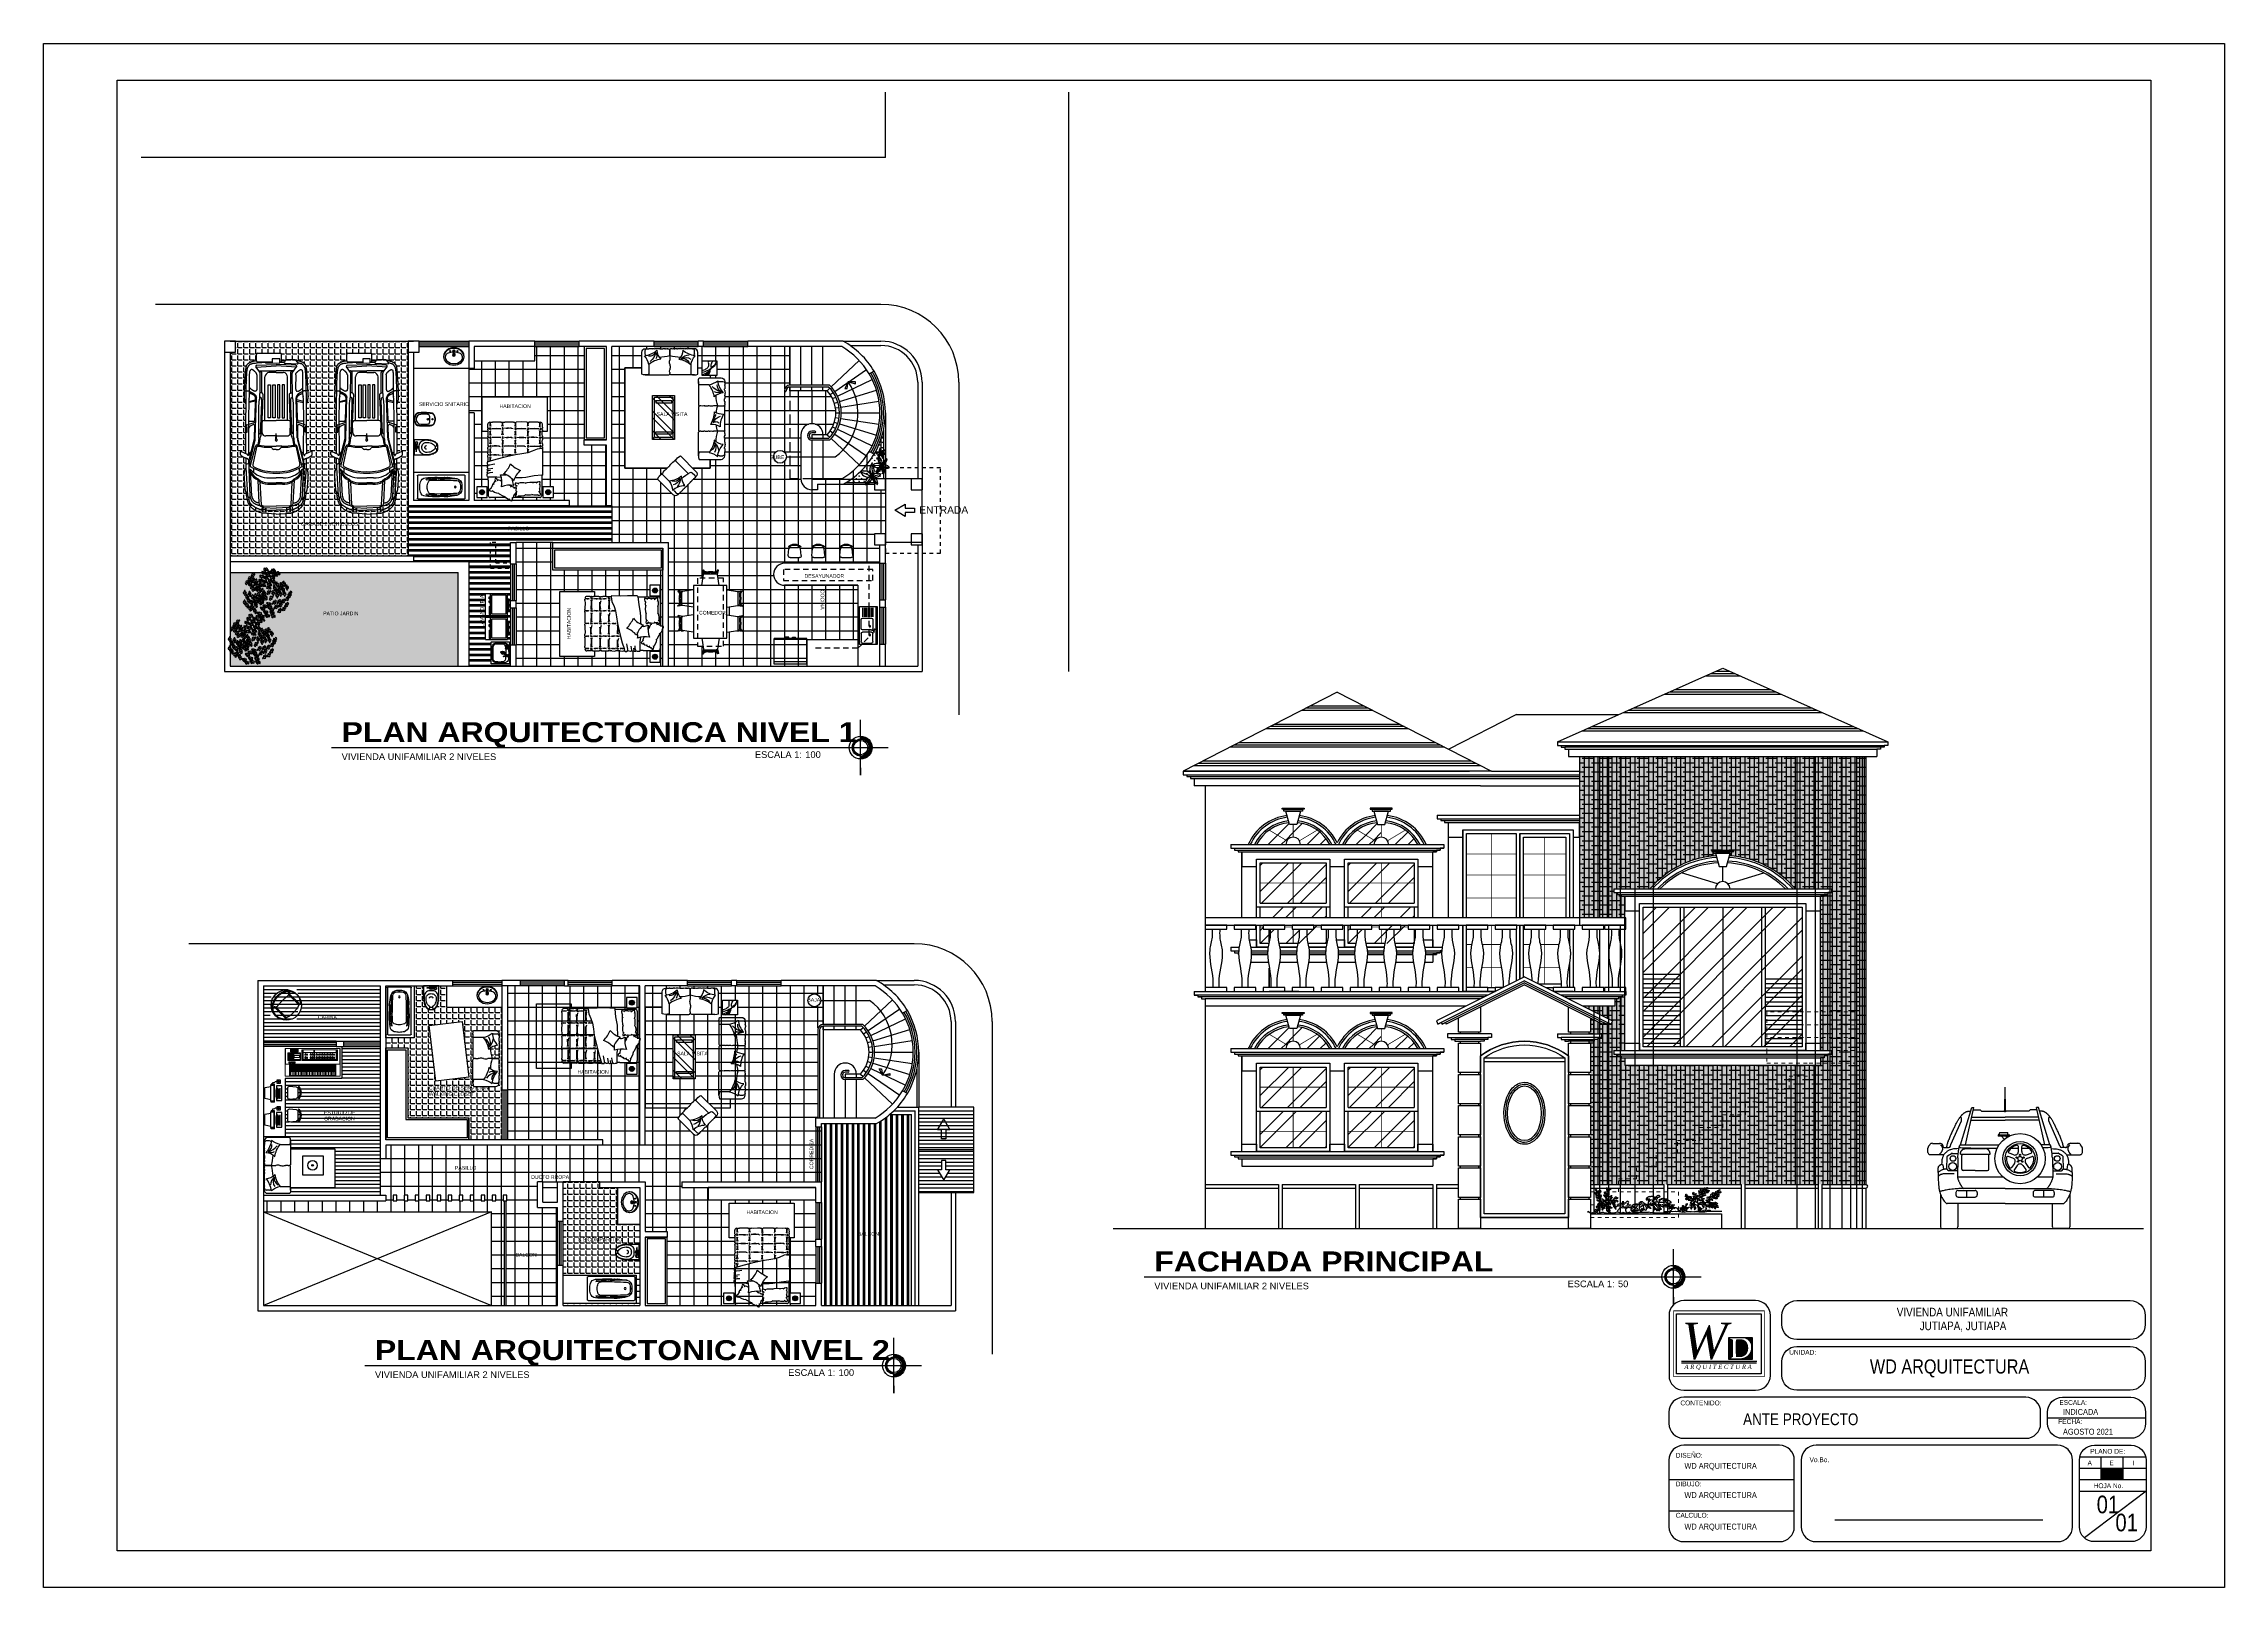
# Model space of a CAD drawing. Header units: inches. Extents: x -370 to 18, y -197 to 199.
# Drawn here: x -41.6 to 17.8, y -47.6 to -5.6 of the extents above; entities that cross this region are included whole.
import ezdxf

# ---------------------------------------------------------------- set-up
doc = ezdxf.new("R2010")
doc.units = ezdxf.units.IN
doc.header["$MEASUREMENT"] = 0
doc.linetypes.add('DASHED', pattern=[0.75, 0.5, -0.25])
doc.linetypes.add('RAYITAS', pattern=[0.375, 0.25, -0.125])
doc.layers.add('a_MUEBLE', color=3, linetype='Continuous', lineweight=5)
for name, color, linetype in [('artefactos', 1, 'Continuous'), ('aux2', 194, 'Continuous'), ('MUEBLES', 7, 'Continuous'), ('MUROS', 5, 'Continuous'), ('sanitarios', 9, 'Continuous')]:
    doc.layers.add(name, color=color, linetype=linetype)
doc.styles.add('1', font='arial.ttf')
doc.styles.add('2', font='')
doc.styles.add('ML', font='ARIALN.TTF')
doc.styles.get("Standard").update_dxf_attribs({"font": 'arial.ttf'})
doc.styles.get('2').set_extended_font_data('Arial Black')
doc.linetypes.add('ZIGZAG', pattern='A,0.0001,-0.2,[131,ltypeshp.shx,S=0.2,R=0,X=-0.2,Y=0],-0.4,[131,ltypeshp.shx,S=0.2,R=180,X=0.2,Y=0],-0.2', length=0.8001)
pattern_1 = [(0, (266.99425, -54.9461), (0, 0.375), []), (90, (266.99425, -54.9461), (-0.375, 2e-17), [])]
pattern_2 = [(0, (267.90199, -50.94733), (0, 0.1), [])]
pattern_3 = [(0, (267.90199, -50.94733), (0, 0.165), [0.12, -0.045]), (90, (267.90199, -50.94733), (-0.165, 1e-17), [0.12, -0.045])]
pattern_4 = [(45, (-106.1862, 82.26116), (-0.53033, 0.53033), []), (45, (-105.8327, 82.26116), (-0.53033, 0.53033), [])]
pattern_5 = [(45, (-103.7862, 82.26116), (-0.53033, 0.53033), []), (45, (-103.4327, 82.26116), (-0.53033, 0.53033), [])]
pattern_6 = [(45, (-106.1862, 87.82116), (-0.53033, 0.53033), []), (45, (-105.8327, 87.82116), (-0.53033, 0.53033), [])]
pattern_7 = [(45, (-103.7862, 87.82116), (-0.53033, 0.53033), []), (45, (-103.4327, 87.82116), (-0.53033, 0.53033), [])]

# ---------------------------------------------------------------- blocks, each defined once
blk = doc.blocks.new('a4')
at = {"color": 1}
for p, q in [((171.731, 151.458), (171.738, 151.479)), ((171.738, 151.479), (171.745, 151.498)), ((171.745, 151.498), (171.752, 151.515)), ((171.752, 151.515), (171.759, 151.53)), ((171.759, 151.53), (171.765, 151.545)), ((171.765, 151.545), (171.772, 151.558)), ((171.772, 151.558), (171.779, 151.571)), ((171.779, 151.571), (171.785, 151.583)), ((171.785, 151.583), (171.792, 151.594)), ((171.792, 151.594), (171.798, 151.605)), ((171.798, 151.605), (171.805, 151.615)), ((171.805, 151.615), (171.812, 151.625)), ((171.812, 151.625), (171.818, 151.634)), ((171.818, 151.634), (171.825, 151.643)), ((171.825, 151.643), (171.832, 151.652)), ((171.832, 151.652), (171.839, 151.66)), ((171.839, 151.66), (171.845, 151.669)), ((171.845, 151.669), (171.852, 151.676)), ((171.852, 151.676), (171.86, 151.684)), ((171.86, 151.684), (171.867, 151.692)), ((171.867, 151.692), (171.874, 151.699)), ((171.874, 151.699), (171.882, 151.706)), ((171.882, 151.706), (171.889, 151.713)), ((171.889, 151.713), (171.897, 151.72)), ((171.897, 151.72), (171.905, 151.727)), ((171.923, 151.473), (171.903, 151.438)), ((171.905, 151.727), (171.913, 151.734)), ((171.913, 151.734), (171.922, 151.74)), ((171.922, 151.74), (171.931, 151.746)), ((171.923, 151.473), (171.927, 151.489)), ((171.923, 151.473), (171.995, 151.484)), ((171.927, 151.489), (171.93, 151.504)), ((171.93, 151.504), (171.934, 151.517)), ((171.931, 151.746), (171.939, 151.752)), ((171.934, 151.517), (171.938, 151.529)), ((171.938, 151.529), (171.941, 151.54)), ((171.939, 151.752), (171.948, 151.758)), ((171.941, 151.54), (171.945, 151.549)), ((171.945, 151.549), (171.949, 151.558)), ((171.948, 151.758), (171.958, 151.763)), ((171.949, 151.558), (171.952, 151.567)), ((171.952, 151.567), (171.956, 151.575)), ((171.956, 151.575), (171.96, 151.583)), ((171.958, 151.763), (171.968, 151.769)), ((171.96, 151.583), (171.964, 151.59)), ((171.964, 151.59), (171.968, 151.598)), ((171.968, 151.769), (171.978, 151.774)), ((171.968, 151.598), (171.972, 151.605)), ((171.972, 151.605), (171.976, 151.612)), ((171.976, 151.612), (171.98, 151.619)), ((171.978, 151.774), (171.989, 151.778)), ((171.98, 151.619), (171.984, 151.626)), ((171.984, 151.626), (171.989, 151.632)), ((171.989, 151.778), (172.001, 151.783)), ((171.989, 151.632), (171.993, 151.638)), ((171.993, 151.638), (171.998, 151.644)), ((171.995, 151.484), (172.617, 151.517)), ((171.995, 151.484), (171.996, 151.499)), ((171.996, 151.499), (171.998, 151.512)), ((171.998, 151.644), (172.003, 151.65)), ((171.998, 151.512), (172, 151.523)), ((172, 151.523), (172.001, 151.533)), ((172.001, 151.783), (172.015, 151.788)), ((172.001, 151.533), (172.003, 151.541)), ((172.003, 151.65), (172.008, 151.655)), ((172.003, 151.541), (172.005, 151.548)), ((172.005, 151.548), (172.007, 151.555)), ((172.007, 151.555), (172.009, 151.56)), ((172.008, 151.655), (172.013, 151.66)), ((172.009, 151.56), (172.011, 151.566)), ((172.011, 151.566), (172.014, 151.571)), ((172.013, 151.66), (172.018, 151.664)), ((172.014, 151.571), (172.016, 151.575)), ((172.015, 151.788), (172.03, 151.793)), ((172.016, 151.575), (172.018, 151.58)), ((172.018, 151.664), (172.022, 151.669)), ((172.018, 151.58), (172.021, 151.584)), ((172.021, 151.584), (172.024, 151.588)), ((172.022, 151.669), (172.027, 151.673)), ((172.024, 151.588), (172.026, 151.592)), ((172.026, 151.592), (172.03, 151.596)), ((172.027, 151.673), (172.032, 151.676)), ((172.03, 151.793), (172.046, 151.798)), ((172.03, 151.596), (172.033, 151.6)), ((172.032, 151.676), (172.037, 151.68)), ((172.033, 151.6), (172.036, 151.604)), ((172.036, 151.604), (172.04, 151.609)), ((172.037, 151.68), (172.043, 151.683)), ((172.04, 151.609), (172.043, 151.613)), ((172.043, 151.683), (172.048, 151.686)), ((172.043, 151.613), (172.047, 151.617)), ((172.046, 151.798), (172.065, 151.803)), ((172.047, 151.617), (172.051, 151.621)), ((172.048, 151.686), (172.055, 151.689)), ((172.051, 151.621), (172.055, 151.625)), ((172.055, 151.689), (172.061, 151.692)), ((172.055, 151.625), (172.059, 151.629)), ((172.059, 151.629), (172.064, 151.632)), ((172.061, 151.692), (172.068, 151.696)), ((172.064, 151.632), (172.068, 151.636)), ((172.065, 151.803), (172.085, 151.808)), ((172.068, 151.696), (172.076, 151.7)), ((172.068, 151.636), (172.072, 151.639)), ((172.072, 151.639), (172.077, 151.642)), ((172.076, 151.7), (172.085, 151.704)), ((172.077, 151.642), (172.082, 151.645)), ((172.082, 151.645), (172.088, 151.649)), ((172.085, 151.808), (172.108, 151.813)), ((172.085, 151.704), (172.096, 151.708)), ((172.088, 151.649), (172.093, 151.652)), ((172.093, 151.652), (172.1, 151.655)), ((172.096, 151.708), (172.107, 151.712)), ((172.1, 151.655), (172.106, 151.658)), ((172.106, 151.658), (172.114, 151.662)), ((172.107, 151.712), (172.121, 151.717)), ((172.108, 151.813), (172.134, 151.818)), ((172.114, 151.662), (172.121, 151.665)), ((172.121, 151.717), (172.136, 151.722)), ((172.121, 151.665), (172.13, 151.669)), ((172.13, 151.669), (172.139, 151.673)), ((172.134, 151.818), (172.164, 151.824)), ((172.136, 151.722), (172.154, 151.728)), ((172.139, 151.673), (172.148, 151.677)), ((172.148, 151.677), (172.161, 151.681)), ((172.154, 151.728), (172.169, 151.731)), ((172.164, 151.824), (172.198, 151.829)), ((172.179, 151.685), (172.873, 151.719)), ((172.182, 151.733), (173.172, 151.773)), ((172.198, 151.794), (172.961, 151.841)), ((172.198, 151.829), (172.236, 151.834)), ((172.236, 151.834), (172.279, 151.839)), ((172.617, 151.517), (172.559, 151.459)), ((172.655, 151.513), (172.596, 151.453)), ((172.617, 151.517), (172.655, 151.513)), ((172.937, 151.642), (172.831, 151.644)), ((172.961, 151.841), (173.211, 151.844)), ((172.987, 151.729), (173.53, 151.591)), ((173.518, 151.562), (173.041, 151.661)), ((173.704, 151.602), (173.107, 151.753)), ((173.172, 151.773), (173.18, 151.783)), ((173.172, 151.773), (173.188, 151.758)), ((173.18, 151.783), (173.187, 151.792)), ((173.187, 151.792), (173.193, 151.799)), ((173.193, 151.799), (173.197, 151.805)), ((173.196, 151.754), (173.75, 151.613)), ((173.197, 151.805), (173.2, 151.81)), ((173.2, 151.81), (173.202, 151.814)), ((173.202, 151.814), (173.204, 151.818)), ((173.204, 151.818), (173.205, 151.821)), ((173.205, 151.821), (173.207, 151.824)), ((173.207, 151.827), (173.208, 151.83)), ((173.207, 151.824), (173.207, 151.827)), ((173.208, 151.83), (173.209, 151.833)), ((173.209, 151.833), (173.21, 151.836)), ((173.21, 151.839), (173.211, 151.843)), ((173.21, 151.836), (173.21, 151.839)), ((173.211, 151.843), (173.212, 151.846)), ((173.212, 151.846), (173.213, 151.85)), ((173.213, 151.85), (173.214, 151.853)), ((173.214, 151.853), (173.215, 151.857)), ((173.215, 151.857), (173.217, 151.862)), ((173.217, 151.862), (173.218, 151.866)), ((173.218, 151.866), (173.22, 151.871)), ((173.22, 151.871), (173.222, 151.877)), ((173.222, 151.877), (173.224, 151.882)), ((173.224, 151.882), (173.227, 151.888)), ((173.227, 151.888), (173.23, 151.894)), ((173.23, 151.894), (173.233, 151.901)), ((173.233, 151.901), (173.236, 151.907)), ((173.236, 151.907), (173.24, 151.914)), ((173.24, 151.914), (173.243, 151.921)), ((173.243, 151.921), (173.248, 151.928)), ((173.248, 151.928), (173.252, 151.935)), ((173.252, 151.935), (173.256, 151.942)), ((173.256, 151.942), (173.261, 151.949)), ((173.261, 151.949), (173.267, 151.956)), ((173.267, 151.956), (173.273, 151.963)), ((173.273, 151.963), (173.279, 151.971)), ((173.279, 151.971), (173.287, 151.979)), ((173.287, 151.979), (173.296, 151.988)), ((173.296, 151.988), (173.298, 151.989)), ((173.317, 151.997), (173.381, 151.998)), ((173.317, 151.767), (174.351, 151.77)), ((173.397, 151.973), (173.324, 151.811)), ((173.755, 151.467), (173.759, 151.499)), ((173.759, 151.499), (173.783, 151.496)), ((173.763, 151.611), (174.102, 151.606)), ((173.767, 151.594), (174.858, 151.562)), ((173.783, 151.496), (173.803, 151.494)), ((173.803, 151.494), (173.821, 151.493)), ((173.821, 151.493), (173.837, 151.492)), ((173.837, 151.492), (173.851, 151.492)), ((173.851, 151.492), (173.863, 151.492)), ((173.863, 151.492), (173.874, 151.492)), ((173.874, 151.492), (173.884, 151.492)), ((173.884, 151.492), (173.894, 151.492)), ((173.894, 151.492), (173.904, 151.492)), ((173.904, 151.492), (173.913, 151.492)), ((173.913, 151.492), (173.922, 151.492)), ((173.922, 151.828), (174.06, 151.828)), ((173.922, 151.828), (173.922, 151.813)), ((173.922, 151.813), (174.065, 151.813)), ((173.922, 151.492), (173.932, 151.492)), ((173.932, 151.492), (173.941, 151.492)), ((173.941, 151.492), (173.951, 151.492)), ((173.951, 151.492), (173.962, 151.492)), ((173.962, 151.492), (173.973, 151.492)), ((173.973, 151.492), (173.984, 151.492)), ((173.984, 151.492), (173.996, 151.492)), ((173.996, 151.492), (174.008, 151.492)), ((174.008, 151.492), (174.021, 151.492)), ((174.021, 151.492), (174.034, 151.492)), ((174.034, 151.492), (174.048, 151.492)), ((174.048, 151.492), (174.062, 151.493)), ((174.06, 151.828), (174.064, 151.82)), ((174.062, 151.493), (174.076, 151.493)), ((174.064, 151.82), (174.065, 151.813)), ((174.076, 151.493), (174.092, 151.493)), ((174.084, 151.738), (174.128, 151.648)), ((174.092, 151.493), (174.109, 151.493)), ((174.109, 151.493), (174.127, 151.493)), ((174.127, 151.493), (174.148, 151.493)), ((174.148, 151.493), (174.171, 151.494)), ((174.171, 151.494), (174.196, 151.494)), ((174.196, 151.494), (174.226, 151.494)), ((174.226, 151.494), (174.258, 151.494)), ((174.258, 151.494), (174.294, 151.494)), ((174.294, 151.494), (174.331, 151.494)), ((174.331, 151.494), (174.37, 151.495)), ((174.351, 151.77), (174.716, 151.76)), ((174.37, 151.495), (174.408, 151.495)), ((174.408, 151.495), (174.446, 151.495)), ((174.446, 151.495), (174.483, 151.495)), ((174.483, 151.495), (174.517, 151.495)), ((174.517, 151.495), (174.548, 151.495)), ((174.548, 151.495), (174.576, 151.494)), ((174.576, 151.494), (174.601, 151.494)), ((174.601, 151.494), (174.625, 151.494)), ((174.625, 151.494), (174.646, 151.493)), ((174.646, 151.493), (174.666, 151.492)), ((174.666, 151.492), (174.684, 151.491)), ((174.684, 151.491), (174.701, 151.49)), ((174.701, 151.49), (174.718, 151.489)), ((174.716, 151.76), (174.826, 151.762)), ((174.718, 151.489), (174.734, 151.488)), ((174.769, 151.586), (174.727, 151.761)), ((174.734, 151.488), (174.749, 151.486)), ((174.749, 151.486), (174.764, 151.485)), ((174.759, 151.761), (174.802, 151.585)), ((174.764, 151.485), (174.778, 151.483)), ((174.778, 151.483), (174.792, 151.481)), ((174.792, 151.481), (174.805, 151.478)), ((174.805, 151.478), (174.818, 151.476)), ((174.818, 151.476), (174.832, 151.473)), ((174.829, 151.762), (174.897, 151.751)), ((174.832, 151.473), (174.852, 151.471)), ((174.852, 151.471), (174.887, 151.468)), ((174.881, 151.567), (174.867, 151.563)), ((174.895, 151.571), (174.881, 151.567)), ((174.905, 151.575), (174.895, 151.571)), ((174.9, 151.751), (174.983, 151.749)), ((174.913, 151.578), (174.905, 151.575)), ((174.918, 151.581), (174.913, 151.578)), ((174.922, 151.584), (174.918, 151.581)), ((174.926, 151.587), (174.922, 151.584)), ((174.929, 151.589), (174.926, 151.587)), ((174.933, 151.592), (174.929, 151.589)), ((174.936, 151.594), (174.933, 151.592)), ((174.939, 151.597), (174.936, 151.594)), ((174.942, 151.6), (174.939, 151.597)), ((174.945, 151.602), (174.942, 151.6)), ((174.947, 151.605), (174.945, 151.602)), ((174.95, 151.608), (174.947, 151.605)), ((174.953, 151.61), (174.95, 151.608)), ((174.956, 151.613), (174.953, 151.61)), ((174.958, 151.616), (174.956, 151.613)), ((174.961, 151.619), (174.958, 151.616)), ((174.964, 151.622), (174.961, 151.619)), ((174.966, 151.625), (174.964, 151.622)), ((174.969, 151.629), (174.966, 151.625)), ((174.972, 151.632), (174.969, 151.629)), ((174.974, 151.636), (174.972, 151.632)), ((174.977, 151.64), (174.974, 151.636)), ((174.979, 151.644), (174.977, 151.64)), ((174.982, 151.648), (174.979, 151.644)), ((174.984, 151.652), (174.982, 151.648)), ((174.983, 151.749), (175.098, 151.749)), ((174.987, 151.655), (174.984, 151.652)), ((174.989, 151.659), (174.987, 151.655)), ((174.991, 151.663), (174.989, 151.659)), ((174.993, 151.667), (174.991, 151.663)), ((174.996, 151.671), (174.993, 151.667)), ((174.998, 151.675), (174.996, 151.671)), ((175, 151.679), (174.998, 151.675)), ((175.002, 151.684), (175, 151.679)), ((175.004, 151.688), (175.002, 151.684)), ((175.006, 151.693), (175.004, 151.688)), ((175.009, 151.699), (175.006, 151.693)), ((175.011, 151.704), (175.009, 151.699)), ((175.014, 151.711), (175.011, 151.704)), ((175.017, 151.717), (175.014, 151.711)), ((175.021, 151.724), (175.017, 151.717)), ((175.025, 151.732), (175.021, 151.724)), ((175.029, 151.74), (175.025, 151.732)), ((175.034, 151.749), (175.029, 151.74)), ((175.099, 151.749), (175.149, 151.747)), ((175.489, 151.551), (175.108, 151.549)), ((175.149, 151.747), (175.21, 151.748)), ((175.21, 151.748), (175.262, 151.748)), ((175.262, 151.748), (175.306, 151.749)), ((175.353, 151.832), (175.303, 151.871)), ((175.306, 151.749), (175.342, 151.749)), ((175.342, 151.749), (175.372, 151.749)), ((175.372, 151.749), (175.397, 151.749)), ((175.397, 151.749), (175.42, 151.749)), ((175.42, 151.749), (175.44, 151.749)), ((175.44, 151.749), (175.459, 151.749)), ((175.459, 151.749), (175.477, 151.749)), ((175.477, 151.749), (175.496, 151.748)), ((175.489, 151.551), (175.497, 151.553)), ((175.496, 151.748), (175.515, 151.746)), ((175.497, 151.553), (175.505, 151.554)), ((175.505, 151.554), (175.511, 151.556)), ((175.511, 151.556), (175.517, 151.559)), ((175.515, 151.746), (175.534, 151.745)), ((175.517, 151.559), (175.523, 151.561)), ((175.523, 151.561), (175.528, 151.564)), ((175.528, 151.564), (175.532, 151.566)), ((175.532, 151.566), (175.537, 151.569)), ((175.534, 151.745), (175.555, 151.742)), ((175.537, 151.569), (175.541, 151.572)), ((175.541, 151.572), (175.545, 151.576)), ((175.545, 151.576), (175.549, 151.579)), ((175.546, 151.463), (175.7, 151.575)), ((175.549, 151.579), (175.552, 151.582)), ((175.552, 151.582), (175.556, 151.586)), ((175.555, 151.742), (175.577, 151.739)), ((175.556, 151.586), (175.56, 151.589)), ((175.56, 151.589), (175.563, 151.593)), ((175.563, 151.593), (175.567, 151.597)), ((175.567, 151.597), (175.571, 151.601)), ((175.571, 151.601), (175.574, 151.605)), ((175.574, 151.605), (175.578, 151.609)), ((175.577, 151.739), (175.596, 151.736)), ((175.578, 151.609), (175.582, 151.613)), ((175.582, 151.613), (175.586, 151.617)), ((175.586, 151.617), (175.589, 151.622)), ((175.589, 151.622), (175.593, 151.626)), ((175.593, 151.626), (175.596, 151.63)), ((175.596, 151.499), (175.595, 151.022)), ((175.596, 151.63), (175.6, 151.634)), ((175.6, 151.634), (175.603, 151.638)), ((175.603, 151.638), (175.606, 151.642)), ((175.606, 151.731), (175.604, 151.733)), ((175.611, 151.726), (175.606, 151.731)), ((175.606, 151.642), (175.609, 151.646)), ((175.609, 151.646), (175.611, 151.65)), ((175.615, 151.722), (175.611, 151.726)), ((175.611, 151.65), (175.614, 151.653)), ((175.614, 151.653), (175.616, 151.657)), ((175.619, 151.718), (175.615, 151.722)), ((175.616, 151.657), (175.618, 151.66)), ((175.618, 151.66), (175.62, 151.663)), ((175.621, 151.714), (175.619, 151.718)), ((175.62, 151.663), (175.622, 151.666)), ((175.623, 151.711), (175.621, 151.714)), ((175.622, 151.666), (175.623, 151.669)), ((175.625, 151.707), (175.623, 151.711)), ((175.623, 151.669), (175.624, 151.672)), ((175.624, 151.672), (175.625, 151.675)), ((175.626, 151.704), (175.625, 151.707)), ((175.625, 151.675), (175.626, 151.678)), ((175.627, 151.701), (175.626, 151.704)), ((175.626, 151.678), (175.627, 151.68)), ((175.628, 151.698), (175.627, 151.701)), ((175.627, 151.68), (175.628, 151.683)), ((175.628, 151.695), (175.628, 151.698)), ((175.629, 151.693), (175.628, 151.695)), ((175.628, 151.685), (175.629, 151.688)), ((175.628, 151.683), (175.628, 151.685)), ((175.629, 151.69), (175.629, 151.693)), ((175.629, 151.688), (175.629, 151.69)), ((175.698, 151.573), (175.731, 151.022)), ((175.747, 151.552), (175.769, 151.022)), ((175.835, 151.533), (175.835, 151.132)), ((175.864, 151.563), (176.042, 151.563)), ((176.071, 151.533), (176.071, 150.911)), ((171.689, 151.022), (171.715, 151.404)), ((171.689, 151.022), (171.715, 150.639)), ((171.718, 151.416), (171.723, 151.436)), ((171.723, 151.436), (171.731, 151.458)), ((171.744, 151.302), (171.749, 151.397)), ((171.816, 151.321), (171.744, 151.302)), ((171.868, 151.302), (171.744, 151.302)), ((171.749, 151.397), (171.809, 151.418)), ((171.816, 151.384), (171.749, 151.397)), ((171.807, 151.302), (171.795, 151.022)), ((171.807, 150.741), (171.795, 151.022)), ((171.809, 151.418), (171.884, 151.399)), ((171.884, 151.399), (171.816, 151.384)), ((171.816, 151.384), (171.816, 151.321)), ((171.816, 151.321), (171.868, 151.302)), ((171.87, 151.36), (171.856, 151.022)), ((171.87, 150.683), (171.856, 151.022)), ((171.903, 151.438), (171.876, 151.383)), ((171.944, 151.426), (171.903, 151.438)), ((171.917, 151.374), (171.903, 151.022)), ((171.917, 150.669), (171.903, 151.022)), ((171.944, 151.426), (171.929, 151.406)), ((171.944, 151.426), (172.559, 151.459)), ((172.507, 151.187), (172.504, 151.022)), ((172.507, 150.856), (172.504, 151.022)), ((172.544, 151.181), (172.541, 151.022)), ((172.544, 150.862), (172.541, 151.022)), ((172.559, 151.459), (172.596, 151.453)), ((172.676, 151.208), (172.676, 151.022)), ((172.676, 150.835), (172.676, 151.022)), ((173.448, 151.022), (173.451, 151.084)), ((173.448, 151.022), (173.451, 150.959)), ((173.475, 151.129), (173.498, 151.145)), ((173.475, 150.914), (173.498, 150.898)), ((173.543, 151.169), (173.538, 151.022)), ((173.543, 150.874), (173.538, 151.022)), ((173.742, 151.032), (173.799, 151.031)), ((173.742, 151.011), (173.799, 151.012)), ((173.807, 151.026), (173.884, 151.022)), ((173.807, 151.017), (173.884, 151.022)), ((173.822, 151.022), (173.822, 151.308)), ((173.822, 151.022), (173.822, 150.735)), ((173.907, 151.404), (174.175, 151.409)), ((174.239, 151.354), (174.239, 151.022)), ((174.239, 151.331), (175.426, 151.331)), ((174.239, 150.689), (174.239, 151.022)), ((174.314, 151.242), (175.212, 151.242)), ((174.314, 151.178), (174.314, 151.242)), ((175.212, 151.178), (174.314, 151.178)), ((174.314, 151.118), (175.212, 151.118)), ((174.314, 151.054), (174.314, 151.118)), ((175.212, 151.054), (174.314, 151.054)), ((175.212, 150.989), (174.314, 150.989)), ((174.314, 150.989), (174.314, 150.925)), ((174.314, 150.925), (175.212, 150.925)), ((174.887, 151.468), (174.943, 151.465)), ((174.943, 151.465), (175.028, 151.463)), ((175.028, 151.463), (175.15, 151.461)), ((175.15, 151.461), (175.315, 151.459)), ((175.212, 151.242), (175.212, 151.178)), ((175.212, 151.118), (175.212, 151.054)), ((175.212, 150.925), (175.212, 150.989)), ((175.315, 151.459), (175.529, 151.457)), ((175.552, 151.022), (175.552, 151.21)), ((175.552, 151.022), (175.552, 150.833)), ((175.596, 150.544), (175.595, 151.022)), ((175.698, 150.47), (175.731, 151.022)), ((175.747, 150.491), (175.769, 151.022)), ((175.835, 151.323), (175.807, 151.305)), ((175.807, 151.305), (175.811, 150.927)), ((175.919, 151.132), (175.809, 151.132)), ((175.811, 150.927), (175.919, 150.927)), ((175.828, 150.927), (175.828, 150.804)), ((175.835, 150.927), (175.835, 150.911)), ((175.864, 150.882), (176.042, 150.882)), ((175.874, 150.882), (175.874, 150.774)), ((175.919, 150.927), (175.919, 151.132)), ((171.718, 150.627), (171.723, 150.608)), ((171.723, 150.608), (171.731, 150.585)), ((171.731, 150.585), (171.738, 150.564)), ((171.738, 150.564), (171.745, 150.545)), ((171.816, 150.722), (171.744, 150.741)), ((171.744, 150.741), (171.749, 150.647)), ((171.868, 150.741), (171.744, 150.741)), ((171.745, 150.545), (171.752, 150.528)), ((171.816, 150.659), (171.749, 150.647)), ((171.749, 150.647), (171.809, 150.625)), ((171.752, 150.528), (171.759, 150.513)), ((171.759, 150.513), (171.765, 150.498)), ((171.765, 150.498), (171.772, 150.485)), ((171.772, 150.485), (171.779, 150.472)), ((171.779, 150.472), (171.785, 150.46)), ((171.785, 150.46), (171.792, 150.449)), ((171.792, 150.449), (171.798, 150.438)), ((171.798, 150.438), (171.805, 150.428)), ((171.805, 150.428), (171.812, 150.418)), ((171.809, 150.625), (171.884, 150.644)), ((171.812, 150.418), (171.818, 150.409)), ((171.816, 150.722), (171.868, 150.741)), ((171.816, 150.659), (171.816, 150.722)), ((171.884, 150.644), (171.816, 150.659)), ((171.818, 150.409), (171.825, 150.4)), ((171.825, 150.4), (171.832, 150.391)), ((171.832, 150.391), (171.839, 150.383)), ((171.839, 150.383), (171.845, 150.375)), ((171.845, 150.375), (171.852, 150.367)), ((171.852, 150.367), (171.86, 150.359)), ((171.86, 150.359), (171.867, 150.351)), ((171.867, 150.351), (171.874, 150.344)), ((171.874, 150.344), (171.882, 150.337)), ((171.903, 150.605), (171.876, 150.66)), ((171.882, 150.337), (171.889, 150.33)), ((171.889, 150.33), (171.897, 150.323)), ((171.897, 150.323), (171.905, 150.316)), ((171.944, 150.617), (171.903, 150.605)), ((171.923, 150.571), (171.903, 150.605)), ((171.905, 150.316), (171.913, 150.309)), ((171.913, 150.309), (171.922, 150.303)), ((171.922, 150.303), (171.931, 150.297)), ((171.923, 150.571), (171.927, 150.554)), ((171.923, 150.571), (171.995, 150.559)), ((171.927, 150.554), (171.93, 150.539)), ((171.944, 150.617), (171.929, 150.637)), ((171.93, 150.539), (171.934, 150.526)), ((171.931, 150.297), (171.939, 150.291)), ((171.934, 150.526), (171.938, 150.514)), ((171.938, 150.514), (171.941, 150.503)), ((171.939, 150.291), (171.948, 150.285)), ((171.941, 150.503), (171.945, 150.494)), ((171.944, 150.617), (172.559, 150.584)), ((171.945, 150.494), (171.949, 150.485)), ((171.948, 150.285), (171.958, 150.28)), ((171.949, 150.485), (171.952, 150.476)), ((171.952, 150.476), (171.956, 150.468)), ((171.956, 150.468), (171.96, 150.46)), ((171.96, 150.46), (171.964, 150.453)), ((171.964, 150.453), (171.968, 150.445)), ((171.968, 150.445), (171.972, 150.438)), ((171.972, 150.438), (171.976, 150.431)), ((171.976, 150.431), (171.98, 150.424)), ((171.98, 150.424), (171.984, 150.418)), ((171.984, 150.418), (171.989, 150.411)), ((171.989, 150.411), (171.993, 150.405)), ((171.993, 150.405), (171.998, 150.399)), ((171.995, 150.559), (172.617, 150.526)), ((171.995, 150.559), (171.996, 150.544)), ((171.996, 150.544), (171.998, 150.531)), ((171.998, 150.531), (172, 150.52)), ((171.998, 150.399), (172.003, 150.394)), ((172, 150.52), (172.001, 150.51)), ((172.001, 150.51), (172.003, 150.502)), ((172.003, 150.502), (172.005, 150.495)), ((172.003, 150.394), (172.008, 150.388)), ((172.005, 150.495), (172.007, 150.488)), ((172.007, 150.488), (172.009, 150.483)), ((172.008, 150.388), (172.013, 150.383)), ((172.009, 150.483), (172.011, 150.477)), ((172.011, 150.477), (172.014, 150.473)), ((172.013, 150.383), (172.018, 150.379)), ((172.014, 150.473), (172.016, 150.468)), ((172.016, 150.468), (172.018, 150.464)), ((172.018, 150.464), (172.021, 150.459)), ((172.018, 150.379), (172.022, 150.374)), ((172.021, 150.459), (172.024, 150.455)), ((172.022, 150.374), (172.027, 150.37)), ((172.024, 150.455), (172.026, 150.451)), ((172.026, 150.451), (172.03, 150.447)), ((172.027, 150.37), (172.032, 150.367)), ((172.03, 150.447), (172.033, 150.443)), ((172.032, 150.367), (172.037, 150.363)), ((172.033, 150.443), (172.036, 150.439)), ((172.036, 150.439), (172.04, 150.434)), ((172.037, 150.363), (172.043, 150.36)), ((172.04, 150.434), (172.043, 150.43)), ((172.043, 150.43), (172.047, 150.426)), ((172.043, 150.36), (172.048, 150.357)), ((172.047, 150.426), (172.051, 150.422)), ((172.048, 150.357), (172.055, 150.354)), ((172.051, 150.422), (172.055, 150.418)), ((172.055, 150.418), (172.059, 150.414)), ((172.055, 150.354), (172.061, 150.351)), ((172.059, 150.414), (172.064, 150.411)), ((172.061, 150.351), (172.068, 150.347)), ((172.064, 150.411), (172.068, 150.407)), ((172.068, 150.407), (172.072, 150.404)), ((172.068, 150.347), (172.076, 150.343)), ((172.072, 150.404), (172.077, 150.401)), ((172.076, 150.343), (172.085, 150.339)), ((172.077, 150.401), (172.082, 150.398)), ((172.082, 150.398), (172.088, 150.394)), ((172.085, 150.339), (172.096, 150.335)), ((172.088, 150.394), (172.093, 150.391)), ((172.093, 150.391), (172.1, 150.388)), ((172.096, 150.335), (172.107, 150.331)), ((172.1, 150.388), (172.106, 150.385)), ((172.106, 150.385), (172.114, 150.381)), ((172.107, 150.331), (172.121, 150.326)), ((172.114, 150.381), (172.121, 150.378)), ((172.121, 150.378), (172.13, 150.374)), ((172.121, 150.326), (172.136, 150.321)), ((172.13, 150.374), (172.139, 150.37)), ((172.136, 150.321), (172.154, 150.316)), ((172.139, 150.37), (172.148, 150.367)), ((172.148, 150.367), (172.161, 150.362)), ((172.154, 150.316), (172.169, 150.312)), ((172.179, 150.358), (172.873, 150.325)), ((172.182, 150.31), (173.172, 150.27)), ((172.559, 150.584), (172.596, 150.59)), ((172.617, 150.526), (172.559, 150.584)), ((172.655, 150.531), (172.596, 150.59)), ((172.617, 150.526), (172.655, 150.531)), ((172.937, 150.402), (172.831, 150.399)), ((172.987, 150.314), (173.53, 150.452)), ((173.518, 150.481), (173.041, 150.382)), ((173.704, 150.441), (173.107, 150.29)), ((173.172, 150.27), (173.188, 150.285)), ((173.196, 150.289), (173.75, 150.43)), ((173.755, 150.576), (173.759, 150.544)), ((173.759, 150.544), (173.783, 150.547)), ((173.763, 150.432), (174.102, 150.437)), ((173.767, 150.45), (174.858, 150.482)), ((173.783, 150.547), (173.803, 150.549)), ((173.803, 150.549), (173.821, 150.55)), ((173.821, 150.55), (173.837, 150.551)), ((173.837, 150.551), (173.851, 150.551)), ((173.851, 150.551), (173.863, 150.551)), ((173.863, 150.551), (173.874, 150.551)), ((173.874, 150.551), (173.884, 150.551)), ((173.884, 150.551), (173.894, 150.551)), ((173.894, 150.551), (173.904, 150.551)), ((173.904, 150.551), (173.913, 150.551)), ((173.907, 150.639), (174.175, 150.634)), ((173.913, 150.551), (173.922, 150.551)), ((173.922, 150.551), (173.932, 150.551)), ((173.932, 150.551), (173.941, 150.551)), ((173.941, 150.551), (173.951, 150.551)), ((173.951, 150.551), (173.962, 150.551)), ((173.962, 150.551), (173.973, 150.551)), ((173.973, 150.551), (173.984, 150.551)), ((173.984, 150.551), (173.996, 150.551)), ((173.996, 150.551), (174.008, 150.551)), ((174.008, 150.551), (174.021, 150.551)), ((174.021, 150.551), (174.034, 150.551)), ((174.034, 150.551), (174.048, 150.551)), ((174.048, 150.551), (174.062, 150.551)), ((174.062, 150.551), (174.076, 150.55)), ((174.076, 150.55), (174.092, 150.55)), ((174.084, 150.305), (174.128, 150.395)), ((174.092, 150.55), (174.109, 150.55)), ((174.109, 150.55), (174.127, 150.55)), ((174.127, 150.55), (174.148, 150.55)), ((174.148, 150.55), (174.171, 150.55)), ((174.171, 150.55), (174.196, 150.549)), ((174.196, 150.549), (174.226, 150.549)), ((174.226, 150.549), (174.258, 150.549)), ((174.239, 150.712), (175.426, 150.712)), ((174.258, 150.549), (174.294, 150.549)), ((174.294, 150.549), (174.331, 150.549)), ((175.212, 150.865), (174.314, 150.865)), ((174.314, 150.865), (174.314, 150.801)), ((174.314, 150.801), (175.212, 150.801)), ((174.331, 150.549), (174.37, 150.548)), ((174.351, 150.273), (174.716, 150.283)), ((174.37, 150.548), (174.408, 150.548)), ((174.408, 150.548), (174.446, 150.548)), ((174.446, 150.548), (174.483, 150.548)), ((174.483, 150.548), (174.517, 150.548)), ((174.517, 150.548), (174.548, 150.549)), ((174.548, 150.549), (174.576, 150.549)), ((174.576, 150.549), (174.601, 150.549)), ((174.601, 150.549), (174.625, 150.55)), ((174.625, 150.55), (174.646, 150.55)), ((174.646, 150.55), (174.666, 150.551)), ((174.666, 150.551), (174.684, 150.552)), ((174.684, 150.552), (174.701, 150.553)), ((174.701, 150.553), (174.718, 150.554)), ((174.716, 150.283), (174.826, 150.281)), ((174.718, 150.554), (174.734, 150.555)), ((174.769, 150.458), (174.727, 150.283)), ((174.734, 150.555), (174.749, 150.557)), ((174.749, 150.557), (174.764, 150.558)), ((174.759, 150.282), (174.802, 150.458)), ((174.764, 150.558), (174.778, 150.56)), ((174.778, 150.56), (174.792, 150.562)), ((174.792, 150.562), (174.805, 150.565)), ((174.805, 150.565), (174.818, 150.567)), ((174.818, 150.567), (174.832, 150.57)), ((174.829, 150.281), (174.897, 150.292)), ((174.832, 150.57), (174.852, 150.572)), ((174.852, 150.572), (174.887, 150.575)), ((174.881, 150.476), (174.867, 150.481)), ((174.895, 150.472), (174.881, 150.476)), ((174.887, 150.575), (174.943, 150.578)), ((174.905, 150.468), (174.895, 150.472)), ((174.9, 150.292), (174.983, 150.294)), ((174.913, 150.465), (174.905, 150.468)), ((174.918, 150.462), (174.913, 150.465)), ((174.922, 150.459), (174.918, 150.462)), ((174.926, 150.457), (174.922, 150.459)), ((174.929, 150.454), (174.926, 150.457)), ((174.933, 150.451), (174.929, 150.454)), ((174.936, 150.449), (174.933, 150.451)), ((174.939, 150.446), (174.936, 150.449)), ((174.942, 150.444), (174.939, 150.446)), ((174.945, 150.441), (174.942, 150.444)), ((174.943, 150.578), (175.028, 150.58)), ((174.947, 150.438), (174.945, 150.441)), ((174.95, 150.436), (174.947, 150.438)), ((174.953, 150.433), (174.95, 150.436)), ((174.956, 150.43), (174.953, 150.433)), ((174.958, 150.427), (174.956, 150.43)), ((174.961, 150.424), (174.958, 150.427)), ((174.964, 150.421), (174.961, 150.424)), ((174.966, 150.418), (174.964, 150.421)), ((174.969, 150.414), (174.966, 150.418)), ((174.972, 150.411), (174.969, 150.414)), ((174.974, 150.407), (174.972, 150.411)), ((174.977, 150.403), (174.974, 150.407)), ((174.979, 150.399), (174.977, 150.403)), ((174.982, 150.395), (174.979, 150.399)), ((174.984, 150.392), (174.982, 150.395)), ((174.983, 150.294), (175.098, 150.294)), ((174.987, 150.388), (174.984, 150.392)), ((174.989, 150.384), (174.987, 150.388)), ((174.991, 150.38), (174.989, 150.384)), ((174.993, 150.376), (174.991, 150.38)), ((174.996, 150.372), (174.993, 150.376)), ((174.998, 150.368), (174.996, 150.372)), ((175, 150.364), (174.998, 150.368)), ((175.002, 150.359), (175, 150.364)), ((175.004, 150.355), (175.002, 150.359)), ((175.006, 150.35), (175.004, 150.355)), ((175.009, 150.344), (175.006, 150.35)), ((175.011, 150.339), (175.009, 150.344)), ((175.014, 150.332), (175.011, 150.339)), ((175.017, 150.326), (175.014, 150.332)), ((175.021, 150.319), (175.017, 150.326)), ((175.025, 150.311), (175.021, 150.319)), ((175.029, 150.303), (175.025, 150.311)), ((175.028, 150.58), (175.15, 150.583)), ((175.034, 150.294), (175.029, 150.303)), ((175.099, 150.294), (175.149, 150.296)), ((175.489, 150.492), (175.108, 150.494)), ((175.149, 150.296), (175.21, 150.296)), ((175.15, 150.583), (175.315, 150.584)), ((175.21, 150.296), (175.262, 150.295)), ((175.212, 150.801), (175.212, 150.865)), ((175.262, 150.295), (175.306, 150.294)), ((175.306, 150.294), (175.342, 150.294)), ((175.315, 150.584), (175.529, 150.586)), ((175.342, 150.294), (175.372, 150.294)), ((175.372, 150.294), (175.397, 150.294)), ((175.397, 150.294), (175.42, 150.294)), ((175.42, 150.294), (175.44, 150.294)), ((175.44, 150.294), (175.459, 150.294)), ((175.459, 150.294), (175.477, 150.295)), ((175.477, 150.295), (175.496, 150.295)), ((175.489, 150.492), (175.497, 150.491)), ((175.496, 150.295), (175.515, 150.297)), ((175.497, 150.491), (175.505, 150.489)), ((175.505, 150.489), (175.511, 150.487)), ((175.511, 150.487), (175.517, 150.485)), ((175.515, 150.297), (175.534, 150.298)), ((175.517, 150.485), (175.523, 150.482)), ((175.523, 150.482), (175.528, 150.479)), ((175.528, 150.479), (175.532, 150.477)), ((175.532, 150.477), (175.537, 150.474)), ((175.534, 150.298), (175.555, 150.301)), ((175.537, 150.474), (175.541, 150.471)), ((175.541, 150.471), (175.545, 150.468)), ((175.545, 150.468), (175.549, 150.464)), ((175.546, 150.58), (175.7, 150.468)), ((175.549, 150.464), (175.552, 150.461)), ((175.552, 150.461), (175.556, 150.458)), ((175.555, 150.301), (175.577, 150.304)), ((175.556, 150.458), (175.56, 150.454)), ((175.56, 150.454), (175.563, 150.45)), ((175.563, 150.45), (175.567, 150.446)), ((175.567, 150.446), (175.571, 150.442)), ((175.571, 150.442), (175.574, 150.438)), ((175.574, 150.438), (175.578, 150.434)), ((175.577, 150.304), (175.596, 150.307)), ((175.578, 150.434), (175.582, 150.43)), ((175.582, 150.43), (175.586, 150.426)), ((175.586, 150.426), (175.589, 150.421)), ((175.589, 150.421), (175.593, 150.417)), ((175.593, 150.417), (175.596, 150.413)), ((175.596, 150.413), (175.6, 150.409)), ((175.6, 150.409), (175.603, 150.405)), ((175.603, 150.405), (175.606, 150.401)), ((175.606, 150.312), (175.604, 150.31)), ((175.606, 150.401), (175.609, 150.397)), ((175.611, 150.317), (175.606, 150.312)), ((175.609, 150.397), (175.611, 150.393)), ((175.611, 150.393), (175.614, 150.39)), ((175.615, 150.321), (175.611, 150.317)), ((175.614, 150.39), (175.616, 150.386)), ((175.619, 150.325), (175.615, 150.321)), ((175.616, 150.386), (175.618, 150.383)), ((175.618, 150.383), (175.62, 150.38)), ((175.621, 150.329), (175.619, 150.325)), ((175.62, 150.38), (175.622, 150.377)), ((175.623, 150.333), (175.621, 150.329)), ((175.622, 150.377), (175.623, 150.374)), ((175.623, 150.374), (175.624, 150.371)), ((175.625, 150.336), (175.623, 150.333)), ((175.624, 150.371), (175.625, 150.368)), ((175.625, 150.368), (175.626, 150.366)), ((175.626, 150.339), (175.625, 150.336)), ((175.626, 150.366), (175.627, 150.363)), ((175.627, 150.342), (175.626, 150.339)), ((175.627, 150.363), (175.628, 150.36)), ((175.628, 150.345), (175.627, 150.342)), ((175.628, 150.36), (175.628, 150.358)), ((175.628, 150.358), (175.629, 150.355)), ((175.629, 150.35), (175.628, 150.348)), ((175.628, 150.348), (175.628, 150.345)), ((175.629, 150.355), (175.629, 150.353)), ((175.629, 150.353), (175.629, 150.35)), ((175.798, 150.783), (175.781, 150.451)), ((175.82, 150.432), (175.882, 150.485)), ((175.883, 150.768), (175.834, 150.801)), ((175.89, 150.503), (175.894, 150.748)), ((171.958, 150.28), (171.968, 150.274)), ((171.968, 150.274), (171.978, 150.269)), ((171.978, 150.269), (171.989, 150.265)), ((171.989, 150.265), (172.001, 150.26)), ((172.001, 150.26), (172.015, 150.255)), ((172.015, 150.255), (172.03, 150.25)), ((172.03, 150.25), (172.046, 150.245)), ((172.046, 150.245), (172.065, 150.24)), ((172.065, 150.24), (172.085, 150.235)), ((172.085, 150.235), (172.108, 150.23)), ((172.108, 150.23), (172.134, 150.225)), ((172.134, 150.225), (172.164, 150.22)), ((172.164, 150.22), (172.198, 150.214)), ((172.198, 150.249), (172.961, 150.202)), ((172.198, 150.214), (172.236, 150.209)), ((172.236, 150.209), (172.279, 150.204)), ((172.961, 150.202), (173.211, 150.2)), ((173.172, 150.27), (173.18, 150.26)), ((173.18, 150.26), (173.187, 150.251)), ((173.187, 150.251), (173.193, 150.244)), ((173.193, 150.244), (173.197, 150.238)), ((173.197, 150.238), (173.2, 150.233)), ((173.2, 150.233), (173.202, 150.229)), ((173.202, 150.229), (173.204, 150.225)), ((173.204, 150.225), (173.205, 150.222)), ((173.205, 150.222), (173.207, 150.219)), ((173.207, 150.219), (173.207, 150.216)), ((173.207, 150.216), (173.208, 150.213)), ((173.208, 150.213), (173.209, 150.21)), ((173.209, 150.21), (173.21, 150.207)), ((173.21, 150.207), (173.21, 150.204)), ((173.21, 150.204), (173.211, 150.201)), ((173.211, 150.201), (173.212, 150.197)), ((173.212, 150.197), (173.213, 150.194)), ((173.213, 150.194), (173.214, 150.19)), ((173.214, 150.19), (173.215, 150.186)), ((173.215, 150.186), (173.217, 150.181)), ((173.217, 150.181), (173.218, 150.177)), ((173.218, 150.177), (173.22, 150.172)), ((173.22, 150.172), (173.222, 150.167)), ((173.222, 150.167), (173.224, 150.161)), ((173.224, 150.161), (173.227, 150.155)), ((173.227, 150.155), (173.23, 150.149)), ((173.23, 150.149), (173.233, 150.142)), ((173.233, 150.142), (173.236, 150.136)), ((173.236, 150.136), (173.24, 150.129)), ((173.24, 150.129), (173.243, 150.122)), ((173.243, 150.122), (173.248, 150.115)), ((173.248, 150.115), (173.252, 150.108)), ((173.252, 150.108), (173.256, 150.101)), ((173.256, 150.101), (173.261, 150.094)), ((173.261, 150.094), (173.267, 150.087)), ((173.267, 150.087), (173.273, 150.08)), ((173.273, 150.08), (173.279, 150.072)), ((173.279, 150.072), (173.287, 150.064)), ((173.287, 150.064), (173.296, 150.055)), ((173.296, 150.055), (173.298, 150.054)), ((173.317, 150.276), (174.351, 150.273)), ((173.317, 150.046), (173.381, 150.045)), ((173.397, 150.07), (173.324, 150.233)), ((173.922, 150.23), (174.065, 150.23)), ((173.922, 150.215), (173.922, 150.23)), ((173.922, 150.215), (174.06, 150.215)), ((174.06, 150.215), (174.064, 150.223)), ((174.064, 150.223), (174.065, 150.23)), ((175.353, 150.211), (175.303, 150.172))]:
    blk.add_line(p, q, dxfattribs=at)
for points in [[(171.809, 151.418), (171.81, 151.431), (171.811, 151.442), (171.813, 151.453), (171.815, 151.463), (171.818, 151.472), (171.821, 151.481), (171.824, 151.489), (171.827, 151.498), (171.831, 151.506), (171.834, 151.515), (171.838, 151.523), (171.841, 151.532), (171.845, 151.54), (171.849, 151.549), (171.853, 151.557), (171.857, 151.565), (171.861, 151.572), (171.865, 151.58), (171.869, 151.587), (171.873, 151.594), (171.877, 151.601), (171.881, 151.607), (171.886, 151.614), (171.89, 151.62), (171.894, 151.627), (171.898, 151.633), (171.903, 151.64), (171.907, 151.646), (171.912, 151.652), (171.916, 151.658), (171.92, 151.663), (171.925, 151.669), (171.929, 151.674), (171.934, 151.679), (171.938, 151.684), (171.942, 151.689), (171.947, 151.693), (171.951, 151.698), (171.955, 151.702), (171.959, 151.706), (171.963, 151.709), (171.967, 151.713), (171.971, 151.716), (171.975, 151.719), (171.979, 151.722), (171.983, 151.725), (171.987, 151.728), (171.991, 151.73), (171.996, 151.733), (172, 151.735), (172.005, 151.737), (172.01, 151.739), (172.015, 151.742), (172.02, 151.744), (172.026, 151.746), (172.033, 151.748), (172.04, 151.751), (172.048, 151.753), (172.057, 151.755), (172.068, 151.757), (172.082, 151.76), (172.099, 151.761), (172.119, 151.763), (172.142, 151.765)], [(172.134, 151.721), (172.134, 151.73), (172.135, 151.738), (172.136, 151.744), (172.137, 151.75), (172.138, 151.754), (172.139, 151.758), (172.14, 151.761), (172.142, 151.763), (172.143, 151.766), (172.144, 151.768), (172.146, 151.77), (172.148, 151.772), (172.15, 151.774), (172.152, 151.776), (172.154, 151.777), (172.157, 151.779), (172.16, 151.781), (172.164, 151.783), (172.168, 151.785), (172.172, 151.787), (172.177, 151.788), (172.183, 151.79), (172.19, 151.792), (172.198, 151.794)], [(172.256, 151.797), (172.261, 151.807), (172.266, 151.815), (172.271, 151.822), (172.276, 151.828), (172.28, 151.832), (172.284, 151.836), (172.288, 151.839), (172.292, 151.842), (172.296, 151.845), (172.3, 151.847), (172.304, 151.849), (172.309, 151.851), (172.313, 151.853), (172.318, 151.855), (172.324, 151.857), (172.33, 151.858), (172.336, 151.86), (172.344, 151.862), (172.353, 151.863), (172.364, 151.865), (172.378, 151.867), (172.395, 151.868), (172.416, 151.87), (172.44, 151.873), (172.469, 151.875), (172.502, 151.877), (172.537, 151.88), (172.572, 151.882), (172.608, 151.884), (172.642, 151.887), (172.673, 151.889), (172.701, 151.89), (172.724, 151.891), (172.742, 151.892), (172.757, 151.893), (172.769, 151.893), (172.778, 151.893), (172.785, 151.893), (172.791, 151.892), (172.796, 151.892), (172.802, 151.891), (172.807, 151.89), (172.812, 151.89), (172.818, 151.889), (172.823, 151.888), (172.829, 151.887), (172.834, 151.886), (172.84, 151.885), (172.845, 151.884), (172.85, 151.883), (172.856, 151.882), (172.861, 151.88), (172.867, 151.879), (172.872, 151.877), (172.878, 151.876), (172.884, 151.874), (172.891, 151.872), (172.897, 151.869), (172.904, 151.866), (172.912, 151.863), (172.92, 151.859), (172.929, 151.854), (172.939, 151.848), (172.95, 151.841)], [(172.896, 151.715), (172.899, 151.716), (172.901, 151.718), (172.904, 151.72), (172.905, 151.721), (172.907, 151.723), (172.908, 151.724), (172.909, 151.725), (172.91, 151.726), (172.91, 151.727), (172.911, 151.728), (172.911, 151.729), (172.911, 151.73), (172.911, 151.731), (172.911, 151.732), (172.911, 151.733), (172.911, 151.734), (172.911, 151.735), (172.911, 151.736), (172.91, 151.737), (172.91, 151.738), (172.909, 151.739), (172.908, 151.741), (172.907, 151.742), (172.905, 151.744), (172.903, 151.745), (172.901, 151.747), (172.898, 151.749), (172.895, 151.751), (172.89, 151.753), (172.884, 151.756), (172.877, 151.758), (172.868, 151.761)], [(172.873, 151.719), (172.888, 151.716), (172.896, 151.715)], [(173.386, 151.706), (173.378, 151.717), (173.372, 151.726), (173.365, 151.734), (173.359, 151.74), (173.353, 151.746), (173.347, 151.75), (173.342, 151.754), (173.337, 151.757), (173.333, 151.76), (173.328, 151.762), (173.324, 151.764), (173.32, 151.766), (173.317, 151.767), (173.314, 151.769), (173.311, 151.77), (173.308, 151.771), (173.305, 151.772), (173.303, 151.773), (173.301, 151.774), (173.299, 151.775), (173.297, 151.776), (173.296, 151.777), (173.294, 151.778), (173.293, 151.779), (173.292, 151.78), (173.291, 151.781), (173.291, 151.782), (173.29, 151.783), (173.29, 151.784), (173.29, 151.786), (173.289, 151.787), (173.289, 151.788), (173.289, 151.789), (173.29, 151.79), (173.29, 151.792), (173.29, 151.793), (173.29, 151.794), (173.291, 151.795), (173.291, 151.796), (173.292, 151.796), (173.293, 151.797), (173.294, 151.797), (173.294, 151.798), (173.295, 151.798), (173.297, 151.799), (173.298, 151.799), (173.299, 151.8), (173.301, 151.8), (173.303, 151.8), (173.305, 151.801), (173.307, 151.802), (173.31, 151.803), (173.313, 151.804), (173.316, 151.806), (173.32, 151.808), (173.324, 151.811)], [(173.342, 151.85), (173.885, 151.848), (174.3, 151.846), (174.606, 151.844), (174.821, 151.843), (174.964, 151.841), (175.052, 151.84), (175.105, 151.839), (175.141, 151.838), (175.175, 151.838), (175.21, 151.837), (175.245, 151.835), (175.281, 151.834), (175.316, 151.833), (175.351, 151.832), (175.385, 151.831), (175.417, 151.829), (175.448, 151.828), (175.477, 151.827), (175.505, 151.825), (175.53, 151.823), (175.554, 151.821), (175.577, 151.819), (175.597, 151.817), (175.615, 151.814), (175.632, 151.811), (175.647, 151.808), (175.661, 151.805), (175.673, 151.801), (175.684, 151.797), (175.695, 151.793), (175.704, 151.788), (175.713, 151.783), (175.722, 151.777), (175.73, 151.772), (175.737, 151.766), (175.744, 151.76), (175.751, 151.754), (175.757, 151.748), (175.762, 151.742), (175.767, 151.737), (175.771, 151.731), (175.774, 151.726), (175.777, 151.721), (175.78, 151.715), (175.783, 151.708), (175.785, 151.701), (175.788, 151.691), (175.791, 151.68), (175.795, 151.667), (175.798, 151.649), (175.803, 151.624), (175.807, 151.591), (175.812, 151.546), (175.817, 151.488), (175.822, 151.413), (175.828, 151.321)], [(173.755, 151.467), (173.721, 151.471), (173.694, 151.475), (173.673, 151.478), (173.654, 151.481), (173.637, 151.484), (173.618, 151.487), (173.596, 151.492), (173.569, 151.498)], [(173.759, 151.499), (173.736, 151.5), (173.712, 151.502), (173.686, 151.504), (173.661, 151.508), (173.636, 151.511), (173.613, 151.515), (173.591, 151.519), (173.573, 151.523)], [(173.88, 151.492), (173.881, 151.482), (173.881, 151.475), (173.883, 151.469), (173.884, 151.465), (173.886, 151.462), (173.888, 151.459), (173.89, 151.458), (173.893, 151.456), (173.896, 151.455), (173.902, 151.454), (173.91, 151.453), (173.923, 151.452), (173.942, 151.451), (173.967, 151.449), (174.001, 151.447), (174.044, 151.445), (174.098, 151.442), (174.16, 151.439), (174.228, 151.436), (174.299, 151.433), (174.37, 151.43), (174.439, 151.427), (174.504, 151.425), (174.561, 151.422), (174.609, 151.42), (174.648, 151.419), (174.68, 151.418), (174.705, 151.417), (174.725, 151.417), (174.74, 151.417), (174.753, 151.417), (174.763, 151.417), (174.773, 151.417), (174.781, 151.417), (174.789, 151.418), (174.797, 151.418), (174.803, 151.419), (174.81, 151.419), (174.815, 151.42), (174.821, 151.42), (174.826, 151.421), (174.83, 151.422), (174.834, 151.422), (174.838, 151.423), (174.842, 151.424), (174.846, 151.425), (174.849, 151.427), (174.852, 151.428), (174.855, 151.43), (174.858, 151.432), (174.861, 151.435), (174.864, 151.439), (174.867, 151.444), (174.87, 151.451), (174.873, 151.459), (174.876, 151.469)], [(174.125, 151.813), (174.183, 151.62)], [(174.228, 151.77), (174.226, 151.762), (174.224, 151.755), (174.223, 151.747), (174.222, 151.738), (174.221, 151.729), (174.221, 151.72), (174.221, 151.711), (174.221, 151.702), (174.221, 151.693), (174.221, 151.684), (174.221, 151.676), (174.222, 151.667), (174.222, 151.66), (174.222, 151.652), (174.223, 151.646), (174.224, 151.64), (174.224, 151.635), (174.225, 151.63), (174.226, 151.626), (174.226, 151.623), (174.227, 151.62), (174.228, 151.618), (174.229, 151.615), (174.231, 151.613), (174.232, 151.612), (174.235, 151.61), (174.24, 151.608), (174.249, 151.607), (174.262, 151.605), (174.281, 151.604), (174.307, 151.602), (174.341, 151.6), (174.384, 151.598), (174.433, 151.596), (174.488, 151.594), (174.544, 151.592), (174.601, 151.59), (174.655, 151.589), (174.705, 151.587), (174.749, 151.586), (174.783, 151.585), (174.81, 151.585), (174.83, 151.585), (174.845, 151.585), (174.854, 151.585), (174.861, 151.586), (174.866, 151.587), (174.869, 151.588), (174.873, 151.589), (174.877, 151.591), (174.881, 151.592), (174.885, 151.594), (174.889, 151.596), (174.893, 151.598), (174.897, 151.6), (174.901, 151.603), (174.904, 151.605), (174.908, 151.608), (174.912, 151.611), (174.916, 151.615), (174.919, 151.618), (174.923, 151.622), (174.926, 151.626), (174.93, 151.63), (174.933, 151.635), (174.937, 151.64), (174.94, 151.645), (174.943, 151.651), (174.947, 151.657), (174.95, 151.662), (174.953, 151.669), (174.956, 151.675), (174.959, 151.681), (174.962, 151.688), (174.965, 151.695), (174.968, 151.703), (174.97, 151.713), (174.973, 151.723), (174.975, 151.735), (174.976, 151.749)], [(174.673, 151.844), (174.695, 151.851), (174.715, 151.858), (174.733, 151.863), (174.749, 151.868), (174.764, 151.872), (174.777, 151.875), (174.788, 151.878), (174.799, 151.88), (174.809, 151.882), (174.818, 151.884), (174.827, 151.885), (174.837, 151.886), (174.847, 151.887), (174.857, 151.888), (174.869, 151.889), (174.883, 151.889), (174.898, 151.889), (174.915, 151.889), (174.936, 151.889), (174.96, 151.888), (174.989, 151.887), (175.023, 151.886), (175.063, 151.884), (175.109, 151.882), (175.162, 151.88), (175.22, 151.876), (175.281, 151.873), (175.344, 151.869), (175.406, 151.865), (175.465, 151.861), (175.52, 151.857), (175.568, 151.853), (175.608, 151.85), (175.641, 151.846), (175.668, 151.843), (175.688, 151.84), (175.704, 151.837), (175.717, 151.834), (175.727, 151.831), (175.735, 151.828), (175.742, 151.825), (175.749, 151.821), (175.755, 151.818), (175.76, 151.815), (175.765, 151.811), (175.77, 151.808), (175.774, 151.805), (175.778, 151.801), (175.781, 151.798), (175.785, 151.794), (175.789, 151.791), (175.792, 151.787), (175.795, 151.784), (175.798, 151.78), (175.801, 151.776), (175.804, 151.772), (175.807, 151.768), (175.81, 151.764), (175.813, 151.759), (175.815, 151.755), (175.818, 151.75), (175.821, 151.745), (175.823, 151.74), (175.826, 151.734), (175.828, 151.729), (175.831, 151.723), (175.834, 151.718), (175.836, 151.711), (175.839, 151.705), (175.841, 151.699), (175.844, 151.692), (175.846, 151.685), (175.849, 151.678), (175.851, 151.67), (175.853, 151.662), (175.855, 151.654), (175.858, 151.646), (175.86, 151.637), (175.862, 151.628), (175.864, 151.619), (175.866, 151.61), (175.867, 151.601), (175.869, 151.592), (175.87, 151.584), (175.872, 151.576), (175.873, 151.57), (175.874, 151.566), (175.874, 151.563)], [(175.044, 151.885), (175.045, 151.865), (175.046, 151.847), (175.047, 151.832), (175.047, 151.819), (175.047, 151.809), (175.047, 151.799), (175.046, 151.792), (175.046, 151.785), (175.046, 151.779), (175.045, 151.774), (175.044, 151.769), (175.043, 151.765), (175.042, 151.76), (175.04, 151.757), (175.037, 151.753), (175.034, 151.749)], [(175.108, 151.549), (175.099, 151.55), (175.092, 151.551), (175.085, 151.553), (175.079, 151.554), (175.073, 151.555), (175.069, 151.557), (175.064, 151.558), (175.061, 151.56), (175.058, 151.562), (175.055, 151.563), (175.052, 151.565), (175.05, 151.567), (175.048, 151.569), (175.046, 151.571), (175.045, 151.573), (175.043, 151.575), (175.042, 151.577), (175.041, 151.579), (175.039, 151.582), (175.038, 151.584), (175.037, 151.586), (175.037, 151.589), (175.036, 151.591), (175.036, 151.594), (175.035, 151.597), (175.035, 151.6), (175.035, 151.602), (175.036, 151.605), (175.036, 151.609), (175.037, 151.612), (175.038, 151.616), (175.039, 151.62), (175.041, 151.624), (175.043, 151.629), (175.045, 151.634), (175.048, 151.639), (175.051, 151.644), (175.054, 151.65), (175.058, 151.656), (175.062, 151.662), (175.066, 151.669), (175.07, 151.675), (175.075, 151.682), (175.08, 151.688), (175.084, 151.694), (175.089, 151.7), (175.093, 151.706), (175.097, 151.711), (175.101, 151.715), (175.104, 151.719), (175.108, 151.723), (175.11, 151.726), (175.113, 151.729), (175.116, 151.731), (175.118, 151.734), (175.12, 151.736), (175.123, 151.738), (175.125, 151.739), (175.128, 151.741), (175.131, 151.742), (175.134, 151.744), (175.138, 151.745), (175.143, 151.746), (175.149, 151.747)], [(173.755, 151.467), (173.771, 151.459), (173.785, 151.453), (173.796, 151.448), (173.807, 151.444), (173.816, 151.441), (173.824, 151.438), (173.832, 151.436), (173.839, 151.435), (173.846, 151.433), (173.853, 151.431), (173.86, 151.43), (173.867, 151.429), (173.874, 151.428), (173.881, 151.426), (173.888, 151.425), (173.896, 151.424), (173.904, 151.423), (173.914, 151.422), (173.927, 151.421), (173.945, 151.42), (173.97, 151.418), (174.004, 151.417), (174.047, 151.415), (174.101, 151.412), (174.168, 151.409), (174.245, 151.406), (174.327, 151.402), (174.413, 151.398), (174.499, 151.395), (174.582, 151.391), (174.658, 151.388), (174.724, 151.385), (174.778, 151.383), (174.82, 151.381), (174.852, 151.38), (174.876, 151.379), (174.893, 151.378), (174.905, 151.378), (174.913, 151.378), (174.919, 151.378), (174.924, 151.378), (174.929, 151.378), (174.934, 151.378), (174.938, 151.378), (174.942, 151.378), (174.946, 151.379), (174.95, 151.379), (174.953, 151.38), (174.957, 151.381), (174.96, 151.383), (174.964, 151.384), (174.967, 151.386), (174.971, 151.389), (174.974, 151.391), (174.978, 151.394), (174.981, 151.398), (174.984, 151.401), (174.987, 151.406), (174.99, 151.411), (174.993, 151.417), (174.995, 151.425), (174.997, 151.434), (174.998, 151.445), (174.999, 151.457)], [(174.993, 151.417), (175.172, 151.416), (175.308, 151.415), (175.406, 151.415), (175.473, 151.415), (175.515, 151.415), (175.538, 151.416), (175.549, 151.418), (175.553, 151.419), (175.557, 151.421), (175.559, 151.422), (175.562, 151.424), (175.565, 151.426), (175.567, 151.428), (175.57, 151.43), (175.572, 151.432), (175.575, 151.434), (175.577, 151.437), (175.579, 151.439), (175.582, 151.442), (175.584, 151.446), (175.587, 151.449), (175.589, 151.453), (175.592, 151.458), (175.596, 151.463)], [(171.809, 150.625), (171.81, 150.612), (171.811, 150.601), (171.813, 150.59), (171.815, 150.58), (171.818, 150.571), (171.821, 150.562), (171.824, 150.554), (171.827, 150.545), (171.831, 150.537), (171.834, 150.528), (171.838, 150.52), (171.841, 150.511), (171.845, 150.503), (171.849, 150.494), (171.853, 150.486), (171.857, 150.478), (171.861, 150.471), (171.865, 150.463), (171.869, 150.456), (171.873, 150.449), (171.877, 150.442), (171.881, 150.436), (171.886, 150.429), (171.89, 150.423), (171.894, 150.416), (171.898, 150.41), (171.903, 150.404), (171.907, 150.397), (171.912, 150.391), (171.916, 150.385), (171.92, 150.38), (171.925, 150.374), (171.929, 150.369), (171.934, 150.364), (171.938, 150.359), (171.942, 150.354), (171.947, 150.35), (171.951, 150.346), (171.955, 150.341), (171.959, 150.338), (171.963, 150.334), (171.967, 150.33), (171.971, 150.327), (171.975, 150.324), (171.979, 150.321), (171.983, 150.318), (171.987, 150.315), (171.991, 150.313), (171.996, 150.31), (172, 150.308), (172.005, 150.306), (172.01, 150.304), (172.015, 150.301), (172.02, 150.299), (172.026, 150.297), (172.033, 150.295), (172.04, 150.292), (172.048, 150.29), (172.057, 150.288), (172.068, 150.286), (172.082, 150.284), (172.099, 150.282), (172.119, 150.28), (172.142, 150.278)], [(172.134, 150.322), (172.134, 150.313), (172.135, 150.305), (172.136, 150.299), (172.137, 150.293), (172.138, 150.289), (172.139, 150.286), (172.14, 150.283), (172.142, 150.28), (172.143, 150.277), (172.144, 150.275), (172.146, 150.273), (172.148, 150.271), (172.15, 150.269), (172.152, 150.267), (172.154, 150.266), (172.157, 150.264), (172.16, 150.262), (172.164, 150.26), (172.168, 150.258), (172.172, 150.256), (172.177, 150.255), (172.183, 150.253), (172.19, 150.251), (172.198, 150.249)], [(172.896, 150.329), (172.899, 150.327), (172.901, 150.325), (172.904, 150.323), (172.905, 150.322), (172.907, 150.321), (172.908, 150.319), (172.909, 150.318), (172.91, 150.317), (172.91, 150.316), (172.911, 150.315), (172.911, 150.314), (172.911, 150.313), (172.911, 150.312), (172.911, 150.311), (172.911, 150.31), (172.911, 150.309), (172.911, 150.308), (172.911, 150.307), (172.91, 150.306), (172.91, 150.305), (172.909, 150.304), (172.908, 150.302), (172.907, 150.301), (172.905, 150.299), (172.903, 150.298), (172.901, 150.296), (172.898, 150.294), (172.895, 150.292), (172.89, 150.29), (172.884, 150.287), (172.877, 150.285), (172.868, 150.282)], [(172.873, 150.325), (172.888, 150.327), (172.896, 150.329)], [(173.386, 150.337), (173.378, 150.327), (173.372, 150.317), (173.365, 150.31), (173.359, 150.303), (173.353, 150.298), (173.347, 150.293), (173.342, 150.289), (173.337, 150.286), (173.333, 150.284), (173.328, 150.281), (173.324, 150.279), (173.32, 150.277), (173.317, 150.276), (173.314, 150.275), (173.311, 150.273), (173.308, 150.272), (173.305, 150.271), (173.303, 150.27), (173.301, 150.269), (173.299, 150.268), (173.297, 150.267), (173.296, 150.267), (173.294, 150.266), (173.293, 150.265), (173.292, 150.263), (173.291, 150.262), (173.291, 150.261), (173.29, 150.26), (173.29, 150.259), (173.29, 150.258), (173.289, 150.256), (173.289, 150.255), (173.289, 150.254), (173.29, 150.253), (173.29, 150.251), (173.29, 150.25), (173.29, 150.249), (173.291, 150.248), (173.291, 150.248), (173.292, 150.247), (173.293, 150.246), (173.294, 150.246), (173.294, 150.245), (173.295, 150.245), (173.297, 150.244), (173.298, 150.244), (173.299, 150.244), (173.301, 150.243), (173.303, 150.243), (173.305, 150.242), (173.307, 150.241), (173.31, 150.24), (173.313, 150.239), (173.316, 150.237), (173.32, 150.235), (173.324, 150.233)], [(173.342, 150.193), (173.885, 150.195), (174.3, 150.197), (174.606, 150.199), (174.821, 150.2), (174.964, 150.202), (175.052, 150.203), (175.105, 150.204), (175.141, 150.205), (175.175, 150.206), (175.21, 150.207), (175.245, 150.208), (175.281, 150.209), (175.316, 150.21), (175.351, 150.211), (175.385, 150.212), (175.417, 150.214), (175.448, 150.215), (175.477, 150.217), (175.505, 150.218), (175.53, 150.22), (175.554, 150.222), (175.577, 150.224), (175.597, 150.226), (175.615, 150.229), (175.632, 150.232), (175.647, 150.235), (175.661, 150.238), (175.673, 150.242), (175.684, 150.246), (175.695, 150.25), (175.704, 150.255), (175.713, 150.26), (175.722, 150.266), (175.73, 150.271), (175.737, 150.277), (175.744, 150.283), (175.751, 150.289), (175.757, 150.295), (175.762, 150.301), (175.767, 150.306), (175.771, 150.312), (175.774, 150.317), (175.777, 150.322), (175.78, 150.328), (175.783, 150.335), (175.785, 150.342), (175.788, 150.352), (175.791, 150.363), (175.795, 150.376), (175.798, 150.394), (175.803, 150.419), (175.804, 150.426)], [(173.755, 150.576), (173.721, 150.572), (173.694, 150.568), (173.673, 150.565), (173.654, 150.562), (173.637, 150.559), (173.618, 150.556), (173.596, 150.551), (173.569, 150.545)], [(173.759, 150.544), (173.736, 150.543), (173.712, 150.541), (173.686, 150.539), (173.661, 150.535), (173.636, 150.532), (173.613, 150.528), (173.591, 150.524), (173.573, 150.52)], [(173.755, 150.576), (173.771, 150.584), (173.785, 150.59), (173.796, 150.595), (173.807, 150.599), (173.816, 150.602), (173.824, 150.605), (173.832, 150.607), (173.839, 150.609), (173.846, 150.61), (173.853, 150.612), (173.86, 150.613), (173.867, 150.614), (173.874, 150.616), (173.881, 150.617), (173.888, 150.618), (173.896, 150.619), (173.904, 150.62), (173.914, 150.621), (173.927, 150.622), (173.945, 150.623), (173.97, 150.625), (174.004, 150.626), (174.047, 150.628), (174.101, 150.631), (174.168, 150.634), (174.245, 150.637), (174.327, 150.641), (174.413, 150.645), (174.499, 150.648), (174.582, 150.652), (174.658, 150.655), (174.724, 150.658), (174.778, 150.66), (174.82, 150.662), (174.852, 150.663), (174.876, 150.664), (174.893, 150.665), (174.905, 150.665), (174.913, 150.665), (174.919, 150.665), (174.924, 150.665), (174.929, 150.665), (174.934, 150.665), (174.938, 150.665), (174.942, 150.665), (174.946, 150.664), (174.95, 150.664), (174.953, 150.663), (174.957, 150.662), (174.96, 150.66), (174.964, 150.659), (174.967, 150.657), (174.971, 150.654), (174.974, 150.652), (174.978, 150.649), (174.981, 150.646), (174.984, 150.642), (174.987, 150.637), (174.99, 150.632), (174.993, 150.626), (174.995, 150.618), (174.997, 150.609), (174.998, 150.599), (174.999, 150.586)], [(173.88, 150.551), (173.881, 150.561), (173.881, 150.568), (173.883, 150.574), (173.884, 150.578), (173.886, 150.582), (173.888, 150.584), (173.89, 150.585), (173.893, 150.587), (173.896, 150.588), (173.902, 150.589), (173.91, 150.59), (173.923, 150.591), (173.942, 150.593), (173.967, 150.594), (174.001, 150.596), (174.044, 150.598), (174.098, 150.601), (174.16, 150.604), (174.228, 150.607), (174.299, 150.61), (174.37, 150.613), (174.439, 150.616), (174.504, 150.618), (174.561, 150.621), (174.609, 150.623), (174.648, 150.624), (174.68, 150.625), (174.705, 150.626), (174.725, 150.626), (174.74, 150.626), (174.753, 150.626), (174.763, 150.626), (174.773, 150.626), (174.781, 150.626), (174.789, 150.625), (174.797, 150.625), (174.803, 150.624), (174.81, 150.624), (174.815, 150.623), (174.821, 150.623), (174.826, 150.622), (174.83, 150.621), (174.834, 150.621), (174.838, 150.62), (174.842, 150.619), (174.846, 150.618), (174.849, 150.617), (174.852, 150.615), (174.855, 150.613), (174.858, 150.611), (174.861, 150.608), (174.864, 150.604), (174.867, 150.599), (174.87, 150.592), (174.873, 150.584), (174.876, 150.574)], [(174.125, 150.23), (174.183, 150.423)], [(174.228, 150.273), (174.226, 150.281), (174.224, 150.288), (174.223, 150.296), (174.222, 150.305), (174.221, 150.314), (174.221, 150.323), (174.221, 150.332), (174.221, 150.341), (174.221, 150.35), (174.221, 150.359), (174.221, 150.368), (174.222, 150.376), (174.222, 150.383), (174.222, 150.391), (174.223, 150.397), (174.224, 150.403), (174.224, 150.408), (174.225, 150.413), (174.226, 150.417), (174.226, 150.42), (174.227, 150.423), (174.228, 150.426), (174.229, 150.428), (174.231, 150.43), (174.232, 150.431), (174.235, 150.433), (174.24, 150.435), (174.249, 150.436), (174.262, 150.438), (174.281, 150.439), (174.307, 150.441), (174.341, 150.443), (174.384, 150.445), (174.433, 150.447), (174.488, 150.449), (174.544, 150.451), (174.601, 150.453), (174.655, 150.454), (174.705, 150.456), (174.749, 150.457), (174.783, 150.458), (174.81, 150.458), (174.83, 150.458), (174.845, 150.458), (174.854, 150.458), (174.861, 150.457), (174.866, 150.456), (174.869, 150.455), (174.873, 150.454), (174.877, 150.452), (174.881, 150.451), (174.885, 150.449), (174.889, 150.447), (174.893, 150.445), (174.897, 150.443), (174.901, 150.44), (174.904, 150.438), (174.908, 150.435), (174.912, 150.432), (174.916, 150.428), (174.919, 150.425), (174.923, 150.421), (174.926, 150.417), (174.93, 150.413), (174.933, 150.408), (174.937, 150.403), (174.94, 150.398), (174.943, 150.392), (174.947, 150.387), (174.95, 150.381), (174.953, 150.375), (174.956, 150.368), (174.959, 150.362), (174.962, 150.355), (174.965, 150.348), (174.968, 150.34), (174.97, 150.33), (174.973, 150.32), (174.975, 150.308), (174.976, 150.294)], [(174.673, 150.199), (174.695, 150.192), (174.715, 150.186), (174.733, 150.18), (174.749, 150.175), (174.764, 150.171), (174.777, 150.168), (174.788, 150.165), (174.799, 150.163), (174.809, 150.161), (174.818, 150.159), (174.827, 150.158), (174.837, 150.157), (174.847, 150.156), (174.857, 150.155), (174.869, 150.155), (174.883, 150.154), (174.898, 150.154), (174.915, 150.154), (174.936, 150.154), (174.96, 150.155), (174.989, 150.156), (175.023, 150.157), (175.063, 150.159), (175.109, 150.161), (175.162, 150.164), (175.22, 150.167), (175.281, 150.17), (175.344, 150.174), (175.406, 150.178), (175.465, 150.182), (175.52, 150.186), (175.568, 150.19), (175.608, 150.193), (175.641, 150.197), (175.668, 150.2), (175.688, 150.203), (175.704, 150.206), (175.717, 150.209), (175.727, 150.212), (175.735, 150.215), (175.742, 150.218), (175.749, 150.222), (175.755, 150.225), (175.76, 150.228), (175.765, 150.232), (175.77, 150.235), (175.774, 150.238), (175.778, 150.242), (175.781, 150.245), (175.785, 150.249), (175.789, 150.252), (175.792, 150.256), (175.795, 150.259), (175.798, 150.263), (175.801, 150.267), (175.804, 150.271), (175.807, 150.275), (175.81, 150.279), (175.813, 150.284), (175.815, 150.289), (175.818, 150.293), (175.821, 150.298), (175.823, 150.303), (175.826, 150.309), (175.828, 150.314), (175.831, 150.32), (175.834, 150.326), (175.836, 150.332), (175.839, 150.338), (175.841, 150.344), (175.844, 150.351), (175.846, 150.358), (175.849, 150.365), (175.851, 150.373), (175.853, 150.381), (175.855, 150.389), (175.858, 150.397), (175.86, 150.406), (175.862, 150.415), (175.864, 150.424), (175.866, 150.433), (175.867, 150.442), (175.869, 150.451), (175.87, 150.459), (175.872, 150.466), (175.873, 150.472), (175.873, 150.476), (175.874, 150.478)], [(174.993, 150.626), (175.172, 150.627), (175.308, 150.628), (175.406, 150.628), (175.473, 150.628), (175.515, 150.628), (175.538, 150.627), (175.549, 150.625), (175.553, 150.624), (175.557, 150.622), (175.559, 150.621), (175.562, 150.619), (175.565, 150.617), (175.567, 150.615), (175.57, 150.613), (175.572, 150.611), (175.575, 150.609), (175.577, 150.606), (175.579, 150.604), (175.582, 150.601), (175.584, 150.598), (175.587, 150.594), (175.589, 150.59), (175.592, 150.585), (175.596, 150.58)], [(175.044, 150.158), (175.045, 150.178), (175.046, 150.196), (175.047, 150.211), (175.047, 150.224), (175.047, 150.234), (175.047, 150.244), (175.046, 150.251), (175.046, 150.258), (175.046, 150.264), (175.045, 150.269), (175.044, 150.274), (175.043, 150.279), (175.042, 150.283), (175.04, 150.287), (175.037, 150.29), (175.034, 150.294)], [(175.108, 150.494), (175.099, 150.493), (175.092, 150.492), (175.085, 150.491), (175.079, 150.489), (175.073, 150.488), (175.069, 150.486), (175.064, 150.485), (175.061, 150.483), (175.058, 150.481), (175.055, 150.48), (175.052, 150.478), (175.05, 150.476), (175.048, 150.474), (175.046, 150.472), (175.045, 150.47), (175.043, 150.468), (175.042, 150.466), (175.041, 150.464), (175.039, 150.461), (175.038, 150.459), (175.037, 150.457), (175.037, 150.454), (175.036, 150.452), (175.036, 150.449), (175.035, 150.446), (175.035, 150.444), (175.035, 150.441), (175.036, 150.438), (175.036, 150.434), (175.037, 150.431), (175.038, 150.427), (175.039, 150.423), (175.041, 150.419), (175.043, 150.414), (175.045, 150.409), (175.048, 150.404), (175.051, 150.399), (175.054, 150.393), (175.058, 150.387), (175.062, 150.381), (175.066, 150.374), (175.07, 150.368), (175.075, 150.362), (175.08, 150.355), (175.084, 150.349), (175.089, 150.343), (175.093, 150.337), (175.097, 150.332), (175.101, 150.328), (175.104, 150.324), (175.108, 150.32), (175.11, 150.317), (175.113, 150.314), (175.116, 150.312), (175.118, 150.309), (175.12, 150.307), (175.123, 150.305), (175.125, 150.304), (175.128, 150.302), (175.131, 150.301), (175.134, 150.299), (175.138, 150.298), (175.143, 150.297), (175.149, 150.296)], [(172.256, 150.246), (172.261, 150.236), (172.266, 150.228), (172.271, 150.221), (172.276, 150.215), (172.28, 150.211), (172.284, 150.207), (172.288, 150.204), (172.292, 150.201), (172.296, 150.199), (172.3, 150.196), (172.304, 150.194), (172.309, 150.192), (172.313, 150.19), (172.318, 150.188), (172.324, 150.186), (172.33, 150.185), (172.336, 150.183), (172.344, 150.181), (172.353, 150.18), (172.364, 150.178), (172.378, 150.176), (172.395, 150.175), (172.416, 150.173), (172.44, 150.171), (172.469, 150.168), (172.502, 150.166), (172.537, 150.163), (172.572, 150.161), (172.608, 150.159), (172.642, 150.156), (172.673, 150.155), (172.701, 150.153), (172.724, 150.152), (172.742, 150.151), (172.757, 150.15), (172.769, 150.15), (172.778, 150.15), (172.785, 150.15), (172.791, 150.151), (172.796, 150.151), (172.802, 150.152), (172.807, 150.153), (172.812, 150.153), (172.818, 150.154), (172.823, 150.155), (172.829, 150.156), (172.834, 150.157), (172.84, 150.158), (172.845, 150.159), (172.85, 150.16), (172.856, 150.161), (172.861, 150.163), (172.867, 150.164), (172.872, 150.166), (172.878, 150.167), (172.884, 150.169), (172.891, 150.172), (172.897, 150.174), (172.904, 150.177), (172.912, 150.18), (172.92, 150.185), (172.929, 150.19), (172.939, 150.195), (172.95, 150.202)]]:
    blk.add_lwpolyline(points, dxfattribs=at)
for centre, radius, start, end in [((172.182, 151.627), 0.0584, 92.73594, 111.60425), ((172.184, 151.675), 0.0584, 92.30808, 105.20223), ((172.929, 151.403), 0.332, 109.8795, 160.01303), ((173.098, 151.29), 0.496, 120.53742, 153.36256), ((173.378, 151.204), 0.703, 133.36777, 179.62266), ((174.001, 151.097), 1.194, 148.05842, 183.63873), ((174.001, 151.097), 1.154, 152.47588, 183.76782), ((173.029, 151.603), 0.0584, 78.36081, 152.47588), ((173.102, 151.71), 0.0532, 101.53935, 175.80997), ((173.139, 151.826), 0.0801, 168.69146, 246.50996), ((173.2, 151.771), 0.0175, 227.63842, 255.69263), ((173.318, 151.968), 0.0292, 90.71988, 131.89882), ((173.381, 151.98), 0.0175, 335.80871, 90.71988), ((175.614, 151.171), 2.103, 170.21683, 180.05573), ((173.512, 151.534), 0.0292, 350.21683, 78.36081), ((173.516, 151.535), 0.0584, 350.17274, 75.75782), ((175.614, 151.171), 2.071, 170.17274, 180.05573), ((173.776, 151.885), 0.292, 255.84716, 268.31671), ((173.764, 151.669), 0.0584, 255.69263, 269.17485), ((174.027, 151.701), 0.0685, 33.56303, 88.93008), ((174.075, 151.793), 0.0541, 22.36152, 87.76993), ((174.102, 151.635), 0.0292, 269.17485, 26.26014), ((174.14, 151.609), 0.0448, 322.00419, 14.43266), ((174.826, 151.745), 0.0175, 80.79645, 90.98695), ((174.859, 151.591), 0.0292, 268.31671, 285.56557), ((174.9, 151.768), 0.0175, 260.79645, 268.70791), ((175.098, 151.731), 0.0175, 87.79924, 90), ((175.593, 151.719), 0.0175, 52.59204, 80.62017), ((175.717, 151.551), 0.0292, 2.39798, 126.06254), ((175.864, 151.533), 0.0292, 90, 180), ((176.042, 151.533), 0.0292, 0, 90), ((171.774, 151.4), 0.0584, 163.50977, 176.10308), ((171.929, 151.357), 0.0584, 154.05449, 177.65242), ((171.976, 151.371), 0.0584, 143.10732, 177.65242), ((173.133, 151.208), 0.627, 156.41551, 181.90984), ((173.17, 151.202), 0.627, 156.41551, 181.90984), ((174.001, 150.946), 1.194, 176.36127, 211.94158), ((174.001, 150.946), 1.154, 176.23218, 207.52412), ((173.509, 151.082), 0.0584, 125.17787, 177.45247), ((173.509, 150.961), 0.0584, 182.54753, 234.82213), ((173.481, 151.169), 0.0292, 305.17787, 0.05573), ((173.481, 150.874), 0.0292, 359.94427, 54.82213), ((173.704, 151.022), 0.0257, 45.95875, 180), ((173.704, 151.022), 0.0257, 180, 314.04125), ((173.742, 151.061), 0.0292, 225.95875, 268.81861), ((173.742, 150.982), 0.0292, 91.18139, 134.04125), ((173.799, 151.022), 0.00909, 28.50839, 92.19297), ((173.799, 151.022), 0.00909, 267.80703, 331.49161), ((173.91, 151.316), 0.0884, 91.8873, 185.09878), ((174.186, 151.356), 0.0529, 357.17295, 76.23856), ((175.417, 151.195), 0.136, 10.81996, 86.28283), ((175.529, 151.486), 0.0292, 269.6171, 306.06254), ((175.493, 151.21), 0.0584, 0, 10.81996), ((175.864, 150.911), 0.0292, 180, 270), ((176.042, 150.911), 0.0292, 270, 0), ((171.774, 150.643), 0.0584, 183.89692, 196.49023), ((171.929, 150.686), 0.0584, 182.34758, 205.94551), ((171.976, 150.672), 0.0584, 182.34758, 216.89268), ((172.182, 150.416), 0.0584, 248.39575, 267.26406), ((172.184, 150.368), 0.0584, 254.79777, 267.69192), ((173.133, 150.835), 0.627, 178.09016, 203.58449), ((173.17, 150.841), 0.627, 178.09016, 203.58449), ((172.929, 150.64), 0.332, 199.98697, 250.1205), ((173.098, 150.753), 0.496, 206.63744, 239.46258), ((173.378, 150.839), 0.703, 180.37734, 226.63223), ((173.029, 150.44), 0.0584, 207.52412, 281.63919), ((173.102, 150.333), 0.0532, 184.19003, 258.46065), ((173.139, 150.217), 0.0801, 113.49004, 191.30854), ((173.2, 150.272), 0.0175, 104.30737, 132.36158), ((175.614, 150.872), 2.103, 179.94427, 189.78317), ((173.512, 150.509), 0.0292, 281.63919, 9.78317), ((173.516, 150.508), 0.0584, 284.24218, 9.82726), ((175.614, 150.872), 2.071, 179.94427, 189.82726), ((173.776, 150.158), 0.292, 91.68329, 104.15284), ((173.764, 150.374), 0.0584, 90.82515, 104.30737), ((173.91, 150.727), 0.0884, 174.90122, 268.1127), ((174.027, 150.343), 0.0685, 271.06992, 326.43697), ((174.102, 150.408), 0.0292, 333.73986, 90.82515), ((174.14, 150.434), 0.0448, 345.56734, 37.99581), ((174.186, 150.687), 0.0529, 283.76144, 2.82705), ((174.859, 150.452), 0.0292, 74.43443, 91.68329), ((174.9, 150.275), 0.0175, 91.29209, 99.20355), ((175.098, 150.312), 0.0175, 270, 272.20076), ((175.417, 150.848), 0.136, 273.71717, 349.18004), ((175.529, 150.557), 0.0292, 53.93746, 90.3829), ((175.493, 150.833), 0.0584, 349.18004, 0), ((175.593, 150.324), 0.0175, 279.37983, 307.40796), ((175.717, 150.492), 0.0292, 233.93746, 357.60202), ((175.804, 150.45), 0.0234, 177.14946, 310.57791), ((175.821, 150.782), 0.0234, 55.90751, 177.14946), ((175.867, 150.503), 0.0234, 310.57791, 359.24054), ((175.87, 150.748), 0.0234, 359.24054, 55.90751), ((173.318, 150.075), 0.0292, 228.10118, 269.28012), ((173.381, 150.063), 0.0175, 269.28012, 24.19129), ((174.075, 150.25), 0.0541, 272.23007, 337.63848), ((174.826, 150.298), 0.0175, 269.01305, 279.20355)]:
    blk.add_arc(centre, radius, start, end, dxfattribs=at)
blk = doc.blocks.new('*U44')
h = blk.add_hatch(color=1)
h.paths.add_polyline_path([(15.635, 0), (15.676, 0, 0.414214), (15.89, -0.214), (15.89, -0.255, -0.414214)])
h.paths.add_polyline_path([(15.89, 0.255), (15.89, 0.214, 0.414214), (15.676, 0), (15.635, 0, -0.414214)])
h = blk.add_hatch(color=1)
h.paths.add_polyline_path([(15.89, 0.255), (15.89, 0.343, -0.414214), (16.233, 0), (16.145, 0, 0.414214)])
h.paths.add_polyline_path([(16.145, 0), (16.233, 0, -0.414214), (15.89, -0.343), (15.89, -0.255, 0.414214)])
at = {"color": 13}
for p, q in [((15.89, -0.83), (15.89, 0.83)), ((0, 0), (16.72, 0))]:
    blk.add_line(p, q, dxfattribs=at)
at = {"color": 5}
for p, q in [((15.89, 0.611), (15.89, 0.83)), ((0, 0), (0.218, 0)), ((16.501, 0), (16.72, 0)), ((15.89, -0.611), (15.89, -0.83))]:
    blk.add_line(p, q, dxfattribs=at)
at = {"color": 13}
for radius in [0.343, 0.255, 0.214]:
    blk.add_circle((15.89, 0), radius, dxfattribs=at)
at = {"color": 2, "linetype": 'Continuous', "style": '1'}
blk.add_text('ESCALA 1:', height=0.2, dxfattribs=at).set_placement((12.714, -0.311))
at = {"color": 1, "linetype": 'Continuous', "style": '2'}
blk.add_attdef('TITULO', (0.308, 0.162), '', height=0.6, dxfattribs=at)
at = {"color": 2, "linetype": 'Continuous', "style": '1'}
blk.add_attdef('DESCRIPCION', (0.308, -0.373), '', height=0.2, dxfattribs=at)
at = {"color": 2, "style": '1'}
blk.add_attdef('ESCALA', (14.227, -0.311), '', height=0.2, dxfattribs=at)
blk = doc.blocks.new('BC-P3')
at = {"color": 1}
for p, q in [((-0.352, 0), (0.352, 0)), ((-0.375, -1.477), (-0.375, -0.023)), ((-0.299, -0.646), (-0.304, -0.562)), ((-0.295, -0.615), (-0.289, -0.545)), ((-0.295, -0.615), (-0.29, -0.621)), ((-0.289, -0.545), (-0.288, -0.546)), ((-0.289, -0.622), (-0.278, -0.816)), ((-0.26, -0.847), (-0.285, -0.558)), ((-0.26, -0.25), (-0.26, -0.65)), ((0.26, -0.25), (0.26, -0.65)), ((0.26, -0.847), (0.285, -0.558)), ((0.289, -0.622), (0.278, -0.816)), ((0.289, -0.545), (0.288, -0.546)), ((0.295, -0.615), (0.289, -0.545)), ((0.295, -0.615), (0.29, -0.621)), ((0.299, -0.646), (0.304, -0.562)), ((0.375, -0.023), (0.375, -1.477)), ((-0.295, -0.835), (-0.28, -0.82)), ((-0.295, -0.885), (-0.295, -0.835)), ((-0.295, -0.885), (-0.261, -0.851)), ((0.295, -0.885), (0.261, -0.851)), ((0.295, -0.835), (0.28, -0.82)), ((0.295, -0.885), (0.295, -0.835)), ((0.352, -1.5), (-0.352, -1.5))]:
    blk.add_line(p, q, dxfattribs=at)
blk.add_lwpolyline([(-0.026, -0.108, 0.338364), (-0.025, -0.109, 0.038384), (-0.018, -0.11, 0.0164), (-0.01, -0.111, 0.011665), (0.002, -0.111, 0.011665), (0.013, -0.111, 0.0164), (0.021, -0.11, 0.038384), (0.029, -0.109, 0.338364), (0.029, -0.108, 0.338364), (0.029, -0.107, 0.038384), (0.021, -0.106, 0.0164), (0.013, -0.105, 0.011665), (0.002, -0.105, 0.011665), (-0.01, -0.105, 0.0164), (-0.018, -0.106, 0.038384), (-0.025, -0.107, 0.338364)], format="xyb", close=True, dxfattribs=at)
blk.add_circle((0, -0.31), 0.0275, dxfattribs=at)
for centre, radius, start, end in [((-0.352, -0.023), 0.023, 90, 180), ((3.668, -0.903), 3.974, 176.4609, 184.94181), ((-0.205, -0.556), 0.1, 174.45872, 183.78321), ((2.677, -0.835), 2.995, 168.98385, 174.45872), ((-0.389, -0.652), 0.09, 356.4609, 3.78321), ((-0.291, -0.622), 0.002, 5, 45.7989), ((-0.289, -0.548), 0.002, 12.28041, 69.25291), ((-0.384, -0.569), 0.1, 4.12515, 12.28041), ((-0.067, -0.301), 0.2, 92.12388, 168.98385), ((4.742, -0.654), 5.002, 179.95577, 181.46375), ((8.359, -0.88), 8.578, 178.46078, 181.23964), ((7.962, -0.768), 8.179, 176.46704, 179.17039), ((-0.082, -0.272), 0.12, 92.55385, 176.46704), ((0, -2.1), 1.95, 90, 92.55385), ((0, -2.1), 2, 90, 92.12388), ((0, -2.1), 2, 87.87612, 90), ((0, -2.1), 1.95, 87.44615, 90), ((0.067, -0.301), 0.2, 11.01615, 87.87612), ((0.082, -0.272), 0.12, 3.53296, 87.44615), ((-7.962, -0.768), 8.179, 0.82961, 3.53296), ((-8.359, -0.88), 8.578, 358.76036, 1.53922), ((-4.742, -0.654), 5.002, 358.53625, 0.04423), ((-2.677, -0.835), 2.995, 5.54128, 11.01615), ((0.384, -0.569), 0.1, 167.71959, 175.87485), ((0.289, -0.548), 0.002, 110.74709, 167.71959), ((0.291, -0.622), 0.002, 134.2011, 175), ((-3.668, -0.903), 3.974, 355.05819, 3.5391), ((0.389, -0.652), 0.09, 176.21679, 183.5391), ((0.205, -0.556), 0.1, 356.21679, 5.54128), ((0.352, -0.023), 0.023, 0, 90), ((-0.112, -1.23), 0.18, 184.94181, 254.47903), ((4.351, -0.851), 4.64, 180.34512, 183.62539), ((-0.284, -0.816), 0.006, 315, 3.25052), ((-0.18, -1.139), 0.1, 182.91722, 241.94627), ((-0.266, -0.847), 0.006, 315, 5), ((4.742, -0.654), 5.002, 182.73477, 186.58735), ((-0.117, -1.064), 0.1, 181.23964, 243.87909), ((0, -0.825), 0.366, 243.87909, 270), ((0, -0.825), 0.366, 270, 296.12091), ((0.117, -1.064), 0.1, 296.12091, 358.76036), ((0.112, -1.23), 0.18, 285.52097, 355.05819), ((-4.742, -0.654), 5.002, 353.41265, 357.26523), ((0.18, -1.139), 0.1, 298.05373, 357.08278), ((0.266, -0.847), 0.006, 175, 225), ((0.284, -0.816), 0.006, 176.74948, 225), ((-4.351, -0.851), 4.64, 356.37461, 359.65488), ((-0.352, -1.477), 0.023, 180, 270), ((0, -0.825), 0.6, 254.47903, 270), ((0, -0.825), 0.6, 270, 285.52097), ((0.352, -1.477), 0.023, 270, 0)]:
    blk.add_arc(centre, radius, start, end, dxfattribs=at)
blk = doc.blocks.new('videt')
at = {"layer": 'artefactos', "color": 1}
blk.add_line((0.024, 0.29), (-0.044, 0.29), dxfattribs=at)
for points in [[(0.196, 0.029, 0.049648), (0.183, 0.159, 0.06346), (0.151, 0.256, 0.103485), (0.093, 0.331, 0.178458), (0.04, 0.351), (-0.06, 0.351, 0.178458), (-0.112, 0.331, 0.103485), (-0.17, 0.256, 0.06346), (-0.203, 0.159, 0.049648), (-0.216, 0.029), (-0.216, -0.293), (0.196, -0.293)], [(-0.104, 0.322, 0.103485), (-0.159, 0.251, 0.06346), (-0.191, 0.157, 0.049648), (-0.204, 0.029, 0.075858), (-0.192, -0.046, 0.086069), (-0.162, -0.106, 0.105985), (-0.113, -0.148, 0.126201), (-0.06, -0.162), (0.04, -0.162, 0.126201), (0.093, -0.148, 0.105985), (0.142, -0.106, 0.086069), (0.172, -0.046, 0.075858), (0.184, 0.029, 0.049648), (0.171, 0.157, 0.06346), (0.139, 0.251, 0.103485), (0.085, 0.322, 0.097511), (0.07, 0.328, 0.09808), (0.055, 0.328, 0.098895), (0.041, 0.322, 0.099479), (0.03, 0.311, 0.099479), (0.025, 0.297, 0.098895), (0.025, 0.282, 0.09808), (0.031, 0.268, 0.097511), (0.041, 0.257, -0.102445), (0.087, 0.211, -0.077884), (0.116, 0.146, -0.065096), (0.127, 0.061, -0.024284), (0.125, 0.029, -0.115331), (0.115, -0.013, -0.103946), (0.086, -0.051, -0.091071), (0.043, -0.075, -0.083675), (-0.01, -0.084, -0.083675), (-0.063, -0.075, -0.091071), (-0.105, -0.051, -0.103946), (-0.135, -0.013, -0.115331), (-0.145, 0.029, -0.024284), (-0.146, 0.061, -0.065096), (-0.135, 0.146, -0.077884), (-0.106, 0.211, -0.102445), (-0.061, 0.257, 0.097511), (-0.05, 0.268, 0.09808), (-0.044, 0.282, 0.098895), (-0.044, 0.297, 0.099479), (-0.05, 0.311, 0.099479), (-0.061, 0.322, 0.098895), (-0.075, 0.328, 0.09808), (-0.09, 0.328, 0.097511)]]:
    blk.add_lwpolyline(points, format="xyb", close=True, dxfattribs=at)
blk.add_lwpolyline([(0.04, 0.043, -0.111064), (0.036, 0.026, -0.102841), (0.025, 0.012, -0.093011), (0.01, 0.003, -0.087082), (-0.01, -0.001, -0.087082), (-0.029, 0.003, -0.093011), (-0.045, 0.012, -0.102841), (-0.056, 0.026, -0.111064), (-0.06, 0.043, -0.111064)], format="xyb", dxfattribs=at)
at = {"layer": 'aux2', "color": 1}
for p, q in [((-0.166, -0.293), (-0.166, -0.281)), ((-0.166, -0.293), (-0.091, -0.293)), ((-0.154, -0.215), (-0.154, -0.203)), ((-0.083, -0.215), (-0.154, -0.215)), ((-0.083, -0.259), (-0.154, -0.259)), ((-0.154, -0.277), (-0.154, -0.259)), ((-0.15, -0.206), (-0.15, -0.201)), ((-0.15, -0.276), (-0.15, -0.265)), ((-0.135, -0.209), (-0.147, -0.209)), ((-0.135, -0.262), (-0.147, -0.262)), ((-0.132, -0.206), (-0.132, -0.197)), ((-0.132, -0.274), (-0.132, -0.265)), ((-0.125, -0.206), (-0.125, -0.197)), ((-0.125, -0.274), (-0.125, -0.265)), ((-0.11, -0.209), (-0.122, -0.209)), ((-0.11, -0.262), (-0.122, -0.262)), ((-0.107, -0.206), (-0.107, -0.201)), ((-0.107, -0.276), (-0.107, -0.265)), ((-0.104, -0.215), (-0.104, -0.203)), ((-0.104, -0.277), (-0.104, -0.259)), ((-0.091, -0.293), (-0.091, -0.281)), ((-0.083, -0.212), (-0.07, -0.212)), ((-0.083, -0.262), (-0.083, -0.212)), ((-0.083, -0.237), (-0.07, -0.237)), ((-0.083, -0.262), (-0.07, -0.262)), ((-0.07, -0.262), (-0.07, -0.212)), ((-0.058, -0.215), (-0.07, -0.215)), ((-0.058, -0.259), (-0.07, -0.259)), ((-0.046, -0.212), (-0.058, -0.212)), ((-0.058, -0.262), (-0.058, -0.212)), ((-0.046, -0.262), (-0.058, -0.262)), ((0.047, -0.221), (0.031, -0.221)), ((0.047, -0.252), (0.031, -0.252)), ((0.047, -0.252), (0.047, -0.221)), ((0.05, -0.234), (0.106, -0.234)), ((0.05, -0.24), (0.106, -0.24))]:
    blk.add_line(p, q, dxfattribs=at)
blk.add_lwpolyline([(-0.035, -0.237), (-0.022, -0.259), (0.003, -0.259), (0.015, -0.237), (0.003, -0.215), (-0.022, -0.215)], close=True, dxfattribs=at)
for centre, radius in [((-0.01, -0.237), 0.0437), ((-0.01, -0.236), 0.025), ((-0.01, -0.237), 0.025), ((-0.01, -0.237), 0.00855)]:
    blk.add_circle(centre, radius, dxfattribs=at)
for centre, radius, start, end in [((-0.129, -0.39), 0.116, 71.07536, 108.92464), ((-0.119, -0.237), 0.0406, 147.79517, 212.20483), ((-0.129, -0.25), 0.0531, 61.92751, 118.07249), ((-0.147, -0.206), 0.00312, 180, 270), ((-0.147, -0.265), 0.00312, 90, 180), ((-0.135, -0.206), 0.00312, 270, 0), ((-0.135, -0.265), 0.00312, 0, 90), ((-0.122, -0.206), 0.00312, 180, 270), ((-0.122, -0.265), 0.00312, 90, 180), ((-0.11, -0.206), 0.00312, 270, 0), ((-0.11, -0.265), 0.00312, 0, 90), ((-0.138, -0.237), 0.0406, 327.79577, 32.20423), ((0.05, -0.231), 0.00312, 180, 270), ((0.05, -0.243), 0.00312, 90, 180), ((0.106, -0.237), 0.00312, 270, 90)]:
    blk.add_arc(centre, radius, start, end, dxfattribs=at)
blk = doc.blocks.new('velador')
at = {"layer": 'artefactos', "color": 2}
blk.add_lwpolyline([(-0.4, 0.4), (-0.4, 0), (0, 0), (0, 0.4), (-0.4, 0.4)], dxfattribs=at)
for radius in [0.0937, 0.0304]:
    blk.add_circle((-0.2, 0.2), radius, dxfattribs=at)
at = {"layer": 'aux2', "color": 2}
for p, q in [((-0.293, 0.21), (-0.23, 0.203)), ((-0.289, 0.171), (-0.229, 0.191)), ((-0.281, 0.247), (-0.226, 0.215)), ((-0.27, 0.137), (-0.223, 0.18)), ((-0.255, 0.276), (-0.218, 0.225)), ((-0.238, 0.114), (-0.212, 0.172)), ((-0.219, 0.292), (-0.206, 0.23)), ((-0.2, 0.106), (-0.2, 0.17)), ((-0.181, 0.292), (-0.194, 0.23)), ((-0.162, 0.114), (-0.188, 0.172)), ((-0.145, 0.276), (-0.182, 0.225)), ((-0.13, 0.137), (-0.177, 0.18)), ((-0.119, 0.247), (-0.174, 0.215)), ((-0.111, 0.171), (-0.171, 0.191)), ((-0.107, 0.21), (-0.17, 0.203))]:
    blk.add_line(p, q, dxfattribs=at)
blk.add_circle((-0.2, 0.2), 0.0202, dxfattribs=at)
blk = doc.blocks.new('cama_2pl')
at = {"layer": 'artefactos', "color": 1}
for p, q in [((705.76, 609.548), (705.76, 610.169)), ((705.82, 610.229), (706.625, 610.229)), ((706.54, 609.947), (706.54, 609.952)), ((706.54, 609.86), (706.54, 609.864)), ((706.606, 610.181), (706.58, 610.136)), ((706.62, 610.223), (706.606, 610.181)), ((706.649, 610.255), (706.62, 610.223)), ((706.728, 610.297), (706.744, 610.27)), ((706.728, 610.297), (706.766, 610.286)), ((706.766, 610.286), (706.844, 610.241)), ((706.844, 610.241), (706.888, 610.192)), ((706.854, 610.229), (707.32, 610.229)), ((707.38, 609.708), (707.38, 610.169)), ((705.743, 609.548), (705.76, 609.548)), ((706.351, 609.628), (706.512, 609.632)), ((706.512, 609.632), (706.581, 609.638)), ((706.651, 609.72), (706.659, 609.662)), ((707.24, 609.224), (707.178, 609.211)), ((707.213, 609.787), (707.216, 609.792)), ((707.32, 609.471), (707.24, 609.463)), ((707.337, 609.241), (707.24, 609.224)), ((707.374, 609.363), (707.246, 609.343)), ((707.314, 609.416), (707.386, 609.425)), ((707.382, 609.487), (707.32, 609.471)), ((707.38, 609.239), (707.337, 609.241)), ((707.401, 609.369), (707.374, 609.363)), ((707.38, 609.708), (707.38, 609.609)), ((707.38, 609.609), (707.394, 609.609)), ((707.402, 609.231), (707.38, 609.239)), ((707.402, 609.505), (707.382, 609.487)), ((707.386, 609.425), (707.404, 609.414)), ((707.412, 609.394), (707.401, 609.369)), ((707.41, 609.211), (707.402, 609.231)), ((707.404, 609.414), (707.412, 609.394)), ((705.743, 608.693), (705.743, 608.745)), ((705.76, 608.743), (705.743, 608.743)), ((705.743, 608.601), (705.743, 608.668)), ((707.38, 609.145), (707.394, 609.145)), ((707.394, 609.145), (707.394, 609.126)), ((707.394, 609.01), (707.394, 608.959)), ((707.394, 608.919), (707.394, 608.873)), ((707.394, 608.759), (707.394, 608.715)), ((705.743, 608.43), (705.743, 608.486)), ((705.743, 608.37), (705.743, 608.396)), ((705.743, 608.179), (705.743, 608.203)), ((705.743, 608.098), (705.743, 608.126)), ((705.868, 607.949), (705.827, 607.949)), ((706.167, 607.949), (706.142, 607.949)), ((706.218, 607.949), (706.186, 607.949)), ((706.613, 607.949), (706.587, 607.949)), ((706.944, 607.949), (706.883, 607.949)), ((706.996, 607.949), (706.98, 607.949)), ((707.289, 607.949), (707.25, 607.949)), ((707.327, 607.949), (707.334, 607.949)), ((707.394, 608.459), (707.394, 608.436)), ((707.394, 608.393), (707.394, 608.38)), ((707.394, 608.184), (707.394, 608.154)), ((707.394, 608.126), (707.394, 608.009))]:
    blk.add_line(p, q, dxfattribs=at)
for points in [[(705.867, 610.153), (705.834, 610.158), (705.804, 610.152), (705.789, 610.138), (705.798, 610.11), (705.819, 610.078), (705.848, 610.039)], [(705.837, 609.966), (705.817, 609.941), (705.808, 609.901), (705.811, 609.857), (705.822, 609.821)], [(705.819, 610.078), (705.809, 610.036), (705.818, 609.993), (705.817, 609.941)], [(705.842, 609.842), (705.822, 609.821), (705.811, 609.783), (705.811, 609.752), (705.846, 609.75), (705.893, 609.76), (705.928, 609.794)], [(705.867, 610.153), (705.906, 610.162), (705.996, 610.161), (706.058, 610.141)], [(705.867, 610.153), (705.894, 610.138)], [(706.027, 610.151), (706.099, 610.157), (706.226, 610.158), (706.266, 610.147)], [(706.246, 610.152), (706.305, 610.174), (706.381, 610.185), (706.465, 610.183)], [(706.521, 610.125), (706.535, 610.139), (706.553, 610.169), (706.555, 610.206), (706.522, 610.211), (706.481, 610.195), (706.45, 610.171)], [(706.458, 609.827), (706.487, 609.809), (706.525, 609.791), (706.564, 609.798), (706.562, 609.842), (706.527, 609.87), (706.509, 609.878)], [(706.517, 610.04), (706.533, 610.071), (706.538, 610.12), (706.535, 610.139)], [(706.539, 609.949), (706.55, 610.007), (706.54, 610.054), (706.533, 610.071)], [(706.61, 610.148), (706.58, 610.136), (706.553, 610.106), (706.534, 610.066)], [(706.539, 609.86), (706.546, 609.919), (706.539, 609.949)], [(706.54, 609.946), (706.558, 609.941), (706.605, 609.954)], [(706.581, 609.947), (706.619, 609.918), (706.701, 609.881)], [(706.728, 610.297), (706.701, 610.317), (706.672, 610.326), (706.653, 610.321), (706.646, 610.293), (706.649, 610.255), (706.652, 610.231)], [(706.673, 609.914), (706.701, 609.881), (706.742, 609.854)], [(706.866, 610.217), (706.931, 610.186), (707.042, 610.125), (707.072, 610.096)], [(707.057, 610.11), (707.12, 610.099), (707.191, 610.072), (707.263, 610.029)], [(707.214, 609.789), (707.251, 609.835), (707.266, 609.881), (707.268, 609.899)], [(707.239, 609.879), (707.268, 609.899), (707.297, 609.939), (707.303, 609.957)], [(707.284, 609.952), (707.303, 609.957), (707.333, 609.974), (707.353, 610.006), (707.327, 610.026), (707.284, 610.032), (707.245, 610.027)], [(705.743, 609.548), (705.732, 609.54), (705.728, 609.525), (705.73, 609.397), (705.725, 609.239), (705.733, 609.013), (705.73, 608.762), (705.733, 608.745), (705.743, 608.745)], [(705.76, 609.548), (705.991, 609.576), (706.245, 609.623), (706.351, 609.628)], [(705.911, 609.777), (705.958, 609.77), (706.047, 609.778)], [(706.007, 609.793), (706.047, 609.778), (706.118, 609.773), (706.213, 609.781), (706.273, 609.8)], [(706.245, 609.791), (706.303, 609.787), (706.412, 609.789), (706.487, 609.809)], [(706.967, 609.743), (707.024, 609.712), (707.099, 609.692)], [(706.981, 609.627), (707.118, 609.612), (707.238, 609.609), (707.38, 609.609)], [(707.083, 609.722), (707.099, 609.692), (707.124, 609.659), (707.162, 609.645), (707.181, 609.685), (707.164, 609.726), (707.153, 609.742)], [(707.17, 609.712), (707.205, 609.76), (707.22, 609.811), (707.216, 609.837)], [(707.385, 609.366), (707.398, 609.355), (707.407, 609.325), (707.403, 609.287), (707.388, 609.259), (707.38, 609.239)], [(707.389, 609.494), (707.402, 609.487), (707.412, 609.473), (707.408, 609.442), (707.386, 609.425)], [(707.394, 609.609), (707.4, 609.606), (707.408, 609.598), (707.41, 609.559), (707.412, 609.535)], [(707.394, 609.145), (707.401, 609.146), (707.406, 609.152), (707.41, 609.165), (707.41, 609.211)], [(707.412, 609.535), (707.402, 609.505)], [(705.743, 608.693), (705.756, 608.68), (705.743, 608.668)], [(705.743, 608.601), (705.749, 608.534), (705.743, 608.486)], [(705.76, 608.743), (705.902, 608.763), (706.047, 608.83), (706.184, 608.872), (706.36, 608.904), (706.561, 608.932), (706.875, 609.003), (707.15, 609.077), (707.323, 609.13), (707.38, 609.145)], [(707.394, 608.919), (707.375, 608.928), (707.36, 608.933), (707.384, 608.944), (707.394, 608.959)], [(707.394, 608.459), (707.393, 608.588), (707.396, 608.664), (707.384, 608.669), (707.368, 608.672), (707.384, 608.685), (707.394, 608.715)], [(707.394, 609.01), (707.398, 609.098), (707.394, 609.126)], [(707.394, 608.759), (707.397, 608.833), (707.394, 608.873)], [(705.743, 608.098), (705.742, 608.05), (705.743, 608.009)], [(705.743, 608.43), (705.76, 608.424), (705.779, 608.411), (705.756, 608.408), (705.743, 608.396)], [(705.743, 608.37), (705.751, 608.313), (705.751, 608.238), (705.743, 608.203)], [(705.743, 608.179), (705.752, 608.166), (705.77, 608.154), (705.749, 608.145), (705.743, 608.126)], [(705.797, 607.951), (705.81, 607.961), (705.813, 607.971), (705.817, 607.96), (705.827, 607.949)], [(705.868, 607.949), (705.951, 607.953), (706.098, 607.946), (706.142, 607.949)], [(706.218, 607.949), (706.367, 607.943), (706.531, 607.949), (706.557, 607.964), (706.566, 607.966), (706.587, 607.949)], [(706.613, 607.949), (706.709, 607.945), (706.834, 607.952), (706.883, 607.949)], [(706.944, 607.949), (706.948, 607.965), (706.953, 607.966), (706.98, 607.949)], [(706.996, 607.949), (707.123, 607.945), (707.25, 607.949)], [(707.289, 607.949), (707.317, 607.971), (707.321, 607.972), (707.328, 607.949)], [(707.394, 608.393), (707.375, 608.404), (707.36, 608.413), (707.381, 608.418), (707.394, 608.436)], [(707.394, 608.126), (707.374, 608.134), (707.361, 608.139), (707.377, 608.153), (707.394, 608.154)], [(707.394, 608.184), (707.389, 608.274), (707.394, 608.38)]]:
    blk.add_lwpolyline(points, dxfattribs=at)
for centre, radius, start, end in [((705.82, 610.169), 0.06, 90, 180), ((706.73, 610.553), 0.698, 260.07459, 290.84099), ((706.09, 609.637), 0.568, 8.42319, 23.67235), ((707.667, 609.771), 0.7, 169.34718, 199.09407), ((707.32, 610.169), 0.06, 0, 90), ((706.06, 609.866), 0.568, 307.59373, 344.59337), ((705.928, 608.361), 1.158, 47.44943, 65.55794), ((707.135, 610.173), 0.698, 220.99561, 251.76201), ((707.369, 608.975), 0.7, 130.2682, 160.01509), ((706.935, 608.386), 1.158, 86.52842, 94.68904), ((705.803, 608.009), 0.06, 180, 263.48359), ((707.334, 608.009), 0.06, 270, 0)]:
    blk.add_arc(centre, radius, start, end, dxfattribs=at)
at = {"layer": 'aux2', "color": 1}
for points in [[(705.782, 608.67), (705.792, 608.674), (705.801, 608.669), (705.805, 608.645)], [(705.785, 608.688), (705.795, 608.685), (705.807, 608.689), (705.82, 608.71)], [(705.826, 608.666), (705.812, 608.673), (705.801, 608.669), (705.793, 608.639)], [(705.829, 608.686), (705.816, 608.683), (705.807, 608.689), (705.795, 608.716)], [(706.155, 608.67), (706.165, 608.674), (706.174, 608.669), (706.178, 608.645)], [(706.158, 608.688), (706.168, 608.685), (706.18, 608.689), (706.193, 608.71)], [(706.198, 608.666), (706.185, 608.673), (706.174, 608.669), (706.166, 608.639)], [(706.202, 608.686), (706.189, 608.683), (706.18, 608.689), (706.168, 608.716)], [(706.539, 608.67), (706.549, 608.674), (706.558, 608.669), (706.562, 608.645)], [(706.541, 608.688), (706.552, 608.685), (706.564, 608.689), (706.577, 608.71)], [(706.582, 608.666), (706.569, 608.673), (706.558, 608.669), (706.549, 608.639)], [(706.585, 608.686), (706.573, 608.683), (706.564, 608.689), (706.552, 608.716)], [(706.924, 608.931), (706.934, 608.935), (706.944, 608.931), (706.948, 608.906)], [(706.924, 608.67), (706.934, 608.674), (706.944, 608.669), (706.948, 608.645)], [(706.927, 608.949), (706.937, 608.946), (706.95, 608.951), (706.963, 608.971)], [(706.927, 608.688), (706.937, 608.685), (706.95, 608.689), (706.963, 608.71)], [(706.968, 608.928), (706.954, 608.935), (706.944, 608.931), (706.935, 608.9)], [(706.968, 608.666), (706.954, 608.673), (706.944, 608.669), (706.935, 608.639)], [(706.971, 608.948), (706.959, 608.944), (706.949, 608.95), (706.937, 608.978)], [(706.971, 608.686), (706.959, 608.683), (706.949, 608.689), (706.937, 608.716)], [(707.292, 608.67), (707.302, 608.674), (707.311, 608.669), (707.316, 608.645)], [(707.295, 608.688), (707.305, 608.685), (707.318, 608.689), (707.331, 608.71)], [(707.297, 608.931), (707.307, 608.935), (707.316, 608.931), (707.321, 608.906)], [(707.3, 608.949), (707.31, 608.946), (707.323, 608.951), (707.336, 608.971)], [(707.336, 608.666), (707.322, 608.673), (707.311, 608.669), (707.303, 608.639)], [(707.339, 608.686), (707.327, 608.683), (707.317, 608.689), (707.305, 608.716)], [(707.341, 608.928), (707.327, 608.935), (707.316, 608.931), (707.308, 608.9)], [(707.344, 608.948), (707.332, 608.944), (707.322, 608.95), (707.31, 608.978)], [(705.783, 608.144), (705.793, 608.148), (705.802, 608.143), (705.806, 608.119)], [(705.786, 608.162), (705.796, 608.159), (705.808, 608.163), (705.821, 608.184)], [(705.794, 608.408), (705.803, 608.412), (705.813, 608.407), (705.817, 608.383)], [(705.827, 608.14), (705.813, 608.147), (705.802, 608.143), (705.794, 608.113)], [(705.796, 608.426), (705.806, 608.423), (705.819, 608.427), (705.832, 608.448)], [(705.83, 608.16), (705.817, 608.157), (705.808, 608.163), (705.796, 608.19)], [(705.837, 608.404), (705.823, 608.411), (705.813, 608.407), (705.804, 608.377)], [(705.84, 608.424), (705.828, 608.421), (705.818, 608.427), (705.806, 608.454)], [(706.155, 608.408), (706.165, 608.412), (706.174, 608.407), (706.178, 608.383)], [(706.155, 608.144), (706.165, 608.148), (706.174, 608.143), (706.178, 608.119)], [(706.158, 608.426), (706.168, 608.423), (706.18, 608.427), (706.193, 608.448)], [(706.158, 608.162), (706.168, 608.159), (706.18, 608.163), (706.193, 608.184)], [(706.198, 608.404), (706.185, 608.411), (706.174, 608.407), (706.166, 608.377)], [(706.198, 608.14), (706.185, 608.147), (706.174, 608.143), (706.166, 608.113)], [(706.202, 608.424), (706.189, 608.421), (706.18, 608.427), (706.168, 608.454)], [(706.202, 608.16), (706.189, 608.157), (706.18, 608.163), (706.168, 608.19)], [(706.539, 608.409), (706.549, 608.413), (706.558, 608.409), (706.562, 608.384)], [(706.539, 608.132), (706.549, 608.136), (706.558, 608.131), (706.562, 608.107)], [(706.541, 608.427), (706.552, 608.424), (706.564, 608.429), (706.577, 608.449)], [(706.541, 608.15), (706.552, 608.147), (706.564, 608.151), (706.577, 608.172)], [(706.582, 608.406), (706.569, 608.413), (706.558, 608.409), (706.549, 608.378)], [(706.582, 608.128), (706.569, 608.135), (706.558, 608.131), (706.549, 608.101)], [(706.585, 608.426), (706.573, 608.422), (706.564, 608.428), (706.552, 608.455)], [(706.585, 608.148), (706.573, 608.145), (706.564, 608.151), (706.552, 608.178)], [(706.924, 608.408), (706.934, 608.412), (706.944, 608.407), (706.948, 608.383)], [(706.924, 608.133), (706.934, 608.137), (706.944, 608.132), (706.948, 608.108)], [(706.927, 608.426), (706.937, 608.423), (706.95, 608.427), (706.963, 608.448)], [(706.927, 608.151), (706.937, 608.148), (706.95, 608.152), (706.963, 608.173)], [(706.968, 608.404), (706.954, 608.411), (706.944, 608.407), (706.935, 608.377)], [(706.968, 608.129), (706.954, 608.136), (706.944, 608.132), (706.935, 608.102)], [(706.971, 608.424), (706.959, 608.421), (706.949, 608.427), (706.937, 608.454)], [(706.971, 608.149), (706.959, 608.146), (706.949, 608.152), (706.937, 608.179)], [(707.298, 608.408), (707.308, 608.412), (707.317, 608.407), (707.321, 608.383)], [(707.301, 608.426), (707.311, 608.423), (707.324, 608.427), (707.336, 608.448)], [(707.304, 608.133), (707.314, 608.137), (707.323, 608.132), (707.327, 608.108)], [(707.306, 608.151), (707.317, 608.148), (707.329, 608.152), (707.342, 608.173)], [(707.342, 608.404), (707.328, 608.411), (707.317, 608.407), (707.309, 608.377)], [(707.345, 608.424), (707.332, 608.421), (707.323, 608.427), (707.311, 608.454)], [(707.347, 608.129), (707.334, 608.136), (707.323, 608.132), (707.314, 608.102)], [(707.351, 608.149), (707.338, 608.146), (707.329, 608.152), (707.317, 608.179)]]:
    blk.add_lwpolyline(points, dxfattribs=at)
for centre, radius, start, end in [((705.639, 608.527), 0.177, 342.64426, 26.16029), ((705.962, 608.536), 0.146, 152.75109, 201.51943), ((705.994, 609.42), 0.742, 258.35241, 280.58745), ((705.971, 607.375), 1.303, 83.32536, 95.58422), ((706, 608.527), 0.177, 342.64426, 26.16029), ((706.028, 608.838), 0.152, 330.00614, 12.31936), ((706.323, 608.536), 0.146, 152.75109, 201.51943), ((706.432, 608.828), 0.252, 169.91882, 199.72929), ((706.389, 609.106), 0.435, 250.41332, 285.15099), ((706.411, 607.254), 1.415, 86.03505, 95.00581), ((706.385, 608.537), 0.177, 342.64426, 26.16029), ((706.389, 608.811), 0.177, 342.64426, 26.16029), ((706.707, 608.546), 0.146, 152.75109, 201.51943), ((706.711, 608.82), 0.146, 152.75109, 201.51943), ((706.728, 607.637), 1.303, 83.32536, 95.58422), ((706.76, 609.411), 0.742, 258.35241, 280.58745), ((706.737, 607.366), 1.303, 83.32536, 95.58422), ((706.751, 609.682), 0.742, 261.03637, 280.58745), ((706.793, 608.564), 0.152, 330.00614, 18.99185), ((706.769, 608.795), 0.177, 342.64426, 26.16029), ((706.769, 609.05), 0.177, 342.64426, 350.61497), ((707.196, 608.555), 0.252, 163.98533, 199.72929), ((707.092, 608.804), 0.146, 152.75109, 201.51943), ((707.092, 609.059), 0.146, 194.23978, 201.51943), ((707.151, 609.101), 0.435, 250.41332, 285.15099), ((707.16, 609.371), 0.435, 250.41332, 285.15099), ((707.172, 607.249), 1.415, 86.03505, 95.00581), ((707.182, 607.52), 1.415, 86.03505, 95.00581), ((707.138, 608.527), 0.177, 342.64426, 26.16029), ((707.17, 609.094), 0.152, 330.00614, 12.98914), ((707.145, 608.795), 0.177, 342.64426, 26.16029), ((707.461, 608.536), 0.146, 152.75109, 201.51943), ((707.574, 609.084), 0.252, 169.50688, 199.72929), ((707.468, 608.804), 0.146, 152.75109, 201.51943), ((705.665, 608.298), 0.152, 330.00614, 18.99185), ((705.665, 608.025), 0.152, 330.00614, 18.99185), ((706.068, 608.289), 0.252, 163.98533, 199.72929), ((706.068, 608.016), 0.252, 163.98533, 194.58059), ((706, 608.885), 0.742, 258.35241, 280.58745), ((705.977, 606.84), 1.303, 83.32536, 95.58422), ((706.021, 608.836), 0.435, 250.41332, 285.15099), ((706.043, 606.984), 1.415, 86.03505, 95.00581), ((706.029, 608.298), 0.152, 330.00614, 18.99185), ((706.029, 608.011), 0.152, 335.84042, 18.99185), ((706.432, 608.289), 0.252, 163.98533, 199.72929), ((706.432, 608.002), 0.252, 163.98533, 191.99553), ((706.384, 609.155), 0.742, 258.35241, 280.58745), ((706.361, 607.109), 1.303, 83.32536, 95.58422), ((706.387, 608.885), 0.742, 258.35241, 280.58745), ((706.364, 606.84), 1.303, 83.32536, 95.58422), ((706.383, 608.265), 0.177, 342.64426, 26.16029), ((706.383, 607.998), 0.177, 348.82047, 26.16029), ((706.706, 608.274), 0.146, 152.75109, 201.51943), ((706.706, 608.007), 0.146, 152.75109, 196.13134), ((706.772, 608.845), 0.435, 250.41332, 285.15099), ((706.774, 608.563), 0.435, 250.41332, 285.15099), ((706.794, 606.993), 1.415, 86.03505, 95.00581), ((706.796, 606.711), 1.415, 86.03505, 95.00581), ((706.773, 608.254), 0.177, 342.64426, 26.16029), ((706.773, 607.991), 0.177, 351.4985, 26.16029), ((707.096, 608.263), 0.146, 152.75109, 201.51943), ((707.096, 608), 0.146, 152.75109, 193.33361), ((707.145, 608.885), 0.742, 258.35241, 280.58745), ((707.122, 606.84), 1.303, 83.32536, 95.58422), ((707.148, 609.15), 0.742, 258.35241, 280.58745), ((707.125, 607.104), 1.303, 83.32536, 95.58422), ((707.142, 608.265), 0.177, 342.64426, 26.16029), ((707.142, 607.991), 0.177, 353.45059, 26.16029), ((707.465, 608.274), 0.146, 152.75109, 201.51943), ((707.465, 608), 0.146, 152.75109, 191.18533)]:
    blk.add_arc(centre, radius, start, end, dxfattribs=at)
at = {"layer": 'artefactos', "color": 1, "xscale": 0.7999999999999545, "yscale": 0.7999999999999545, "zscale": 0.7999999999999545}
for p in [(705.726, 609.909), (707.73, 609.909)]:
    blk.add_blockref('velador', p, dxfattribs=at)
blk = doc.blocks.new('lo')
at = {"layer": 'artefactos', "color": 1, "linetype": 'Continuous'}
for p, q in [((0.036, 0.012), (0.124, 0.012)), ((0.036, -0.012), (0.124, -0.012))]:
    blk.add_line(p, q, dxfattribs=at)
at = {"layer": 'artefactos', "color": 1}
blk.add_lwpolyline([(-0.175, -0.206, 0.225897), (-0.02, -0.28, 0.302325), (0.197, -0.136, 0.099436), (0.224, 0, 0.099436), (0.197, 0.136, 0.302325), (-0.02, 0.28, 0.225897), (-0.175, 0.206, 0.172204), (-0.248, 0, 0.172204)], format="xyb", close=True, dxfattribs=at)
blk.add_lwpolyline([(-0.144, 0.181, 0.172204), (-0.208, 0, 0.172204), (-0.144, -0.181)], format="xyb", dxfattribs=at)
at = {"layer": 'artefactos', "color": 1, "linetype": 'Continuous'}
blk.add_circle((0.144, 0), 0.0233, dxfattribs=at)
at = {"layer": 'artefactos', "color": 1}
for centre, radius, start, end in [((-0.054, 0.024), 0.258, 82.50469, 82.50469), ((-0.054, -0.024), 0.258, 277.49531, 277.49531), ((-0.02, 0.08), 0.16, 117.069, 140.91709), ((-0.038, 0.114), 0.121, 20.35846, 117.06899), ((-0.346, 0), 0.45, 1.48123, 20.35846), ((-0.02, -0.08), 0.16, 219.08291, 242.931), ((-0.038, -0.114), 0.121, 242.93101, 339.64154), ((-0.346, 0), 0.45, 339.64154, 358.51845)]:
    blk.add_arc(centre, radius, start, end, dxfattribs=at)
at = {"layer": 'artefactos', "color": 1, "linetype": 'Continuous'}
blk.add_arc((0.036, 0), 0.0116, 90, 270, dxfattribs=at)
at = {"layer": 'aux2', "color": 1}
for centre, radius in [((0.131, 0.1), 0.015), ((0.144, 0), 0.0175), ((0.131, -0.1), 0.015)]:
    blk.add_circle(centre, radius, dxfattribs=at)
for centre, radius, start, end in [((-0.054, 0.024), 0.258, 22.17926, 82.50469), ((0.037, 0), 0.0375, 18.07084, 341.92501), ((0.037, 0), 0.023, 30.38108, 329.61146), ((-0.128, 0), 0.336, 0, 21.25325), ((-0.054, -0.024), 0.258, 277.49531, 337.82074), ((-0.128, 0), 0.336, 338.74675, 0)]:
    blk.add_arc(centre, radius, start, end, dxfattribs=at)
blk = doc.blocks.new('AQ-BI')
at = {"layer": 'artefactos', "color": 1}
for p, q in [((-0.172, -0.519), (-0.171, -0.523)), ((-0.157, -0.517), (-0.156, -0.521)), ((0.157, -0.517), (0.156, -0.521)), ((0.172, -0.519), (0.171, -0.523))]:
    blk.add_line(p, q, dxfattribs=at)
for centre, radius in [((0, -0.24), 0.023), ((0, -0.12), 0.0175)]:
    blk.add_circle(centre, radius, dxfattribs=at)
for centre, radius, start, end in [((1.317, -0.335), 1.5, 172.48127, 187.04592), ((-0.092, -0.511), 0.08, 188.57214, 244.40201), ((-0.091, -0.151), 0.08, 114.20036, 171.11007), ((1.317, -0.335), 1.485, 172.48127, 187.04592), ((-0.092, -0.511), 0.065, 188.57214, 244.40201), ((-0.076, -0.15), 0.08, 112.59299, 173.29929), ((-0.091, -0.151), 0.065, 170.69398, 171.11007), ((1.364, -0.349), 1.5, 176.57724, 183.50077), ((-0.063, -0.263), 0.07, 95.04662, 176.57724), ((0, -0.432), 0.133, 183.50077, 270), ((0.133, -0.042), 0.6, 244.40201, 255.36258), ((0.122, -0.625), 0.6, 103.72191, 114.20036), ((0.133, -0.042), 0.585, 244.40201, 255.36258), ((0.122, -0.625), 0.595, 103.72191, 112.59299), ((0, -0.89), 0.7, 90, 95.66988), ((0, -0.125), 0.085, 90, 103.72191), ((0, -0.125), 0.08, 90, 103.72191), ((0, -0.125), 0.085, 76.27809, 90), ((0, -0.125), 0.08, 76.27809, 90), ((0, -0.89), 0.7, 84.33012, 90), ((0, -0.432), 0.133, 270, 356.49923), ((-0.133, -0.042), 0.585, 284.63742, 295.59799), ((-0.122, -0.625), 0.595, 67.40701, 76.27809), ((-0.133, -0.042), 0.6, 284.63742, 295.59799), ((-0.122, -0.625), 0.6, 65.79964, 76.27809), ((0.063, -0.263), 0.07, 3.42276, 84.95338), ((0.076, -0.15), 0.08, 6.70071, 67.40701), ((0.092, -0.511), 0.065, 295.59799, 351.42786), ((0.091, -0.151), 0.08, 8.88993, 65.79964), ((0.092, -0.511), 0.08, 295.59799, 351.42786), ((-1.364, -0.349), 1.5, 356.49923, 3.42276), ((-1.317, -0.335), 1.485, 352.95408, 7.51873), ((-1.317, -0.335), 1.5, 352.95408, 7.51873), ((0, -0.55), 0.075, 255.36258, 270), ((0, -0.55), 0.06, 255.36258, 270), ((0, -0.55), 0.06, 270, 284.63742), ((0, -0.55), 0.075, 270, 284.63742)]:
    blk.add_arc(centre, radius, start, end, dxfattribs=at)
blk = doc.blocks.new('lp')
at = {"layer": 'artefactos', "color": 1}
for p, q in [((687.89, 606.665), (687.89, 605.365)), ((688.49, 606.665), (687.89, 606.665)), ((687.94, 606.665), (687.94, 605.365)), ((688.49, 605.365), (688.49, 606.665)), ((688.159, 605.892), (687.994, 605.844)), ((688.04, 606.215), (688.04, 605.915)), ((688.39, 606.265), (688.09, 606.265)), ((688.44, 605.915), (688.44, 606.215)), ((687.89, 605.365), (688.49, 605.365)), ((688.163, 605.876), (687.996, 605.835)), ((688.04, 605.465), (688.04, 605.74)), ((688.09, 605.79), (688.19, 605.79)), ((688.39, 605.415), (688.09, 605.415)), ((688.116, 605.865), (688.19, 605.865)), ((688.19, 605.865), (688.39, 605.865)), ((688.19, 605.79), (688.39, 605.79)), ((688.44, 605.74), (688.44, 605.465))]:
    blk.add_line(p, q, dxfattribs=at)
for centre, radius, start, end in [((688.09, 606.215), 0.05, 90, 180), ((688.09, 605.915), 0.05, 180, 250.92419), ((688.161, 605.884), 0.00791, 282.47533, 107.52467), ((688.39, 606.215), 0.05, 0, 90), ((688.39, 605.915), 0.05, 270, 0), ((687.995, 605.84), 0.00485, 105, 285), ((688.09, 605.74), 0.05, 90, 180), ((688.09, 605.465), 0.05, 180, 270), ((688.39, 605.74), 0.05, 0, 90), ((688.39, 605.465), 0.05, 270, 0)]:
    blk.add_arc(centre, radius, start, end, dxfattribs=at)
at = {"layer": 'aux2', "color": 1}
for p, q in [((687.984, 605.892), (687.989, 605.885)), ((687.988, 605.895), (687.993, 605.888)), ((688.007, 605.892), (687.999, 605.887)), ((688.01, 605.887), (688.002, 605.882)), ((688.04, 606.615), (688.04, 606.315)), ((688.04, 606.615), (688.04, 606.315)), ((688.04, 606.615), (688.04, 606.315)), ((688.04, 606.615), (688.04, 606.315)), ((688.09, 606.615), (688.09, 606.315)), ((688.14, 606.615), (688.14, 606.315)), ((688.19, 606.615), (688.19, 606.315)), ((688.24, 606.615), (688.24, 606.315)), ((688.29, 606.615), (688.29, 606.315)), ((688.34, 606.615), (688.34, 606.315)), ((688.39, 606.615), (688.39, 606.315)), ((687.988, 605.879), (687.98, 605.873)), ((687.988, 605.801), (687.98, 605.806)), ((687.991, 605.874), (687.983, 605.869)), ((687.991, 605.805), (687.983, 605.81)), ((687.984, 605.787), (687.989, 605.794)), ((687.988, 605.784), (687.993, 605.792)), ((687.997, 605.873), (688.002, 605.866)), ((687.997, 605.806), (688.002, 605.813)), ((688.007, 605.787), (687.999, 605.793)), ((688.001, 605.876), (688.006, 605.869)), ((688.001, 605.803), (688.006, 605.81)), ((688.01, 605.792), (688.002, 605.797))]:
    blk.add_line(p, q, dxfattribs=at)
for centre, radius in [((687.995, 605.88), 0.00381), ((688.14, 605.99), 0.025), ((687.995, 605.799), 0.00381), ((688.14, 605.69), 0.025)]:
    blk.add_circle(centre, radius, dxfattribs=at)
for centre, radius, start, end in [((687.986, 605.894), 0.00259, 35, 215), ((687.984, 605.882), 0.0051, 312.29389, 27.70611), ((687.997, 605.891), 0.0051, 222.29389, 297.70611), ((688.006, 605.879), 0.0051, 132.29389, 207.70611), ((688.008, 605.89), 0.00259, 305, 125), ((687.982, 605.871), 0.00259, 125, 305), ((687.982, 605.808), 0.00259, 55, 235), ((687.986, 605.786), 0.00259, 145, 325), ((687.984, 605.797), 0.0051, 332.29389, 47.70611), ((687.993, 605.87), 0.0051, 42.29389, 117.70611), ((687.993, 605.809), 0.0051, 242.29389, 317.70611), ((687.997, 605.788), 0.0051, 62.29389, 137.70611), ((688.006, 605.801), 0.0051, 152.29389, 227.70611), ((688.004, 605.867), 0.00259, 215, 35), ((688.004, 605.812), 0.00259, 325, 145), ((688.008, 605.79), 0.00259, 235, 55)]:
    blk.add_arc(centre, radius, start, end, dxfattribs=at)
blk = doc.blocks.new('comedor_6p')
at = {"layer": 'artefactos', "color": 2}
for p, q in [((-1.317, 0.907), (-1.272, 1.207)), ((-1.293, 1.327), (-1.273, 1.331)), ((-1.272, 1.207), (-1.293, 1.327)), ((-1.271, 1.32), (-1.291, 1.317)), ((-1.273, 1.331), (-1.252, 1.21)), ((-1.252, 1.21), (-1.272, 1.207)), ((-0.908, 1.221), (-1.254, 1.221)), ((-0.89, 1.333), (-0.909, 1.212)), ((-0.909, 1.212), (-0.889, 1.209)), ((-0.892, 1.322), (-0.871, 1.318)), ((-0.869, 1.329), (-0.89, 1.333)), ((-0.889, 1.209), (-0.869, 1.329)), ((-0.841, 0.907), (-0.889, 1.209)), ((-0.638, 0.907), (-0.593, 1.207)), ((-0.614, 1.327), (-0.593, 1.331)), ((-0.593, 1.207), (-0.614, 1.327)), ((-0.591, 1.32), (-0.612, 1.317)), ((-0.593, 1.331), (-0.573, 1.21)), ((-0.573, 1.21), (-0.593, 1.207)), ((-0.228, 1.221), (-0.574, 1.221)), ((-0.21, 1.333), (-0.23, 1.212)), ((-0.23, 1.212), (-0.21, 1.209)), ((-0.212, 1.322), (-0.192, 1.318)), ((-0.19, 1.329), (-0.21, 1.333)), ((-0.21, 1.209), (-0.19, 1.329)), ((-0.162, 0.907), (-0.21, 1.209)), ((-1.857, 0.651), (-1.861, 0.631)), ((-1.861, 0.631), (-1.74, 0.611)), ((-1.737, 0.631), (-1.857, 0.651)), ((-1.85, 0.629), (-1.847, 0.649)), ((-1.749, 0.613), (-1.749, 0.267)), ((-1.74, 0.611), (-1.737, 0.631)), ((-1.435, 0.679), (-1.737, 0.631)), ((-1.435, 0), (-1.435, 0.907)), ((-1.435, 0.907), (0, 0.907)), ((0, 0.907), (0, 0)), ((0, 0.679), (0.302, 0.631)), ((0.302, 0.631), (0.422, 0.651)), ((0.305, 0.611), (0.302, 0.631)), ((0.426, 0.631), (0.305, 0.611)), ((0.314, 0.613), (0.314, 0.267)), ((0.415, 0.629), (0.412, 0.649)), ((0.422, 0.651), (0.426, 0.631)), ((-1.859, 0.248), (-1.738, 0.268)), ((-1.855, 0.227), (-1.859, 0.248)), ((-1.735, 0.248), (-1.855, 0.227)), ((-1.848, 0.25), (-1.845, 0.229)), ((-1.738, 0.268), (-1.735, 0.248)), ((-1.435, 0.203), (-1.735, 0.248)), ((0, 0), (-1.435, 0)), ((-1.317, 0), (-1.272, -0.3)), ((-0.841, 0), (-0.889, -0.302)), ((-0.638, 0), (-0.593, -0.3)), ((-0.162, 0), (-0.21, -0.302)), ((0, 0.203), (0.3, 0.248)), ((0.303, 0.268), (0.3, 0.248)), ((0.3, 0.248), (0.42, 0.227)), ((0.424, 0.248), (0.303, 0.268)), ((0.413, 0.25), (0.41, 0.229)), ((0.42, 0.227), (0.424, 0.248)), ((-1.272, -0.3), (-1.293, -0.42)), ((-1.293, -0.42), (-1.273, -0.424)), ((-1.271, -0.413), (-1.291, -0.41)), ((-1.273, -0.424), (-1.252, -0.303)), ((-1.252, -0.303), (-1.272, -0.3)), ((-0.908, -0.314), (-1.254, -0.314)), ((-0.909, -0.305), (-0.889, -0.302)), ((-0.89, -0.426), (-0.909, -0.305)), ((-0.892, -0.415), (-0.871, -0.412)), ((-0.869, -0.422), (-0.89, -0.426)), ((-0.889, -0.302), (-0.869, -0.422)), ((-0.593, -0.3), (-0.614, -0.42)), ((-0.614, -0.42), (-0.593, -0.424)), ((-0.591, -0.413), (-0.612, -0.41)), ((-0.573, -0.303), (-0.593, -0.3)), ((-0.593, -0.424), (-0.573, -0.303)), ((-0.228, -0.314), (-0.574, -0.314)), ((-0.23, -0.305), (-0.21, -0.302)), ((-0.21, -0.426), (-0.23, -0.305)), ((-0.212, -0.415), (-0.192, -0.412)), ((-0.21, -0.302), (-0.19, -0.422)), ((-0.19, -0.422), (-0.21, -0.426))]:
    blk.add_line(p, q, dxfattribs=at)
at = {"layer": 'artefactos', "color": 2, "extrusion": (0, 0, -1)}
for centre, major_axis, start_param, end_param in [((-1.159, 1.449), (0.125, 0.125), 2.870669, 3.024012), ((-1.166, 1.394), (-0.105, 0.105), 4.485635, 4.650322), ((-1.206, 1.367), (-0.058, 0.058), 4.215972, 4.441465), ((-1.21, 1.325), (0.0469, 0.0469), 2.658112, 2.914839), ((-1.078, 1.797), (0.375, 0.375), 2.587068, 2.645176), ((-1.109, 1.649), (0.287, 0.287), 2.587068, 2.658112), ((-1.191, 1.3), (-0.0333, 0.0333), 3.949023, 4.157864), ((-1.192, 1.313), (0.0238, 0.0238), 2.355936, 2.587068), ((-1.192, 1.409), (-0.0916, 0.0916), 3.847459, 3.926733), ((-1.189, 1.376), (-0.087, 0.087), 3.847459, 3.949023), ((-1.425, 4.332), (2.165, 2.165), 2.260362, 2.276663), ((-1.322, 3.04), (-1.268, 1.268), 3.82086, 3.847459), ((-1.174, 1.716), (0.307, 0.307), 2.214624, 2.260362), ((-1.16, 1.522), (-0.188, 0.188), 3.746379, 3.82086), ((-1.269, 2.383), (0.783, 0.783), 2.185999, 2.214624), ((-1.234, 1.929), (0.48, 0.48), 2.12834, 2.175583), ((-0.904, 2.385), (0.783, 0.783), 2.488421, 2.517047), ((-0.934, 1.93), (-0.48, 0.48), 4.098259, 4.145502), ((-0.992, 1.717), (-0.307, 0.307), 4.01348, 4.059217), ((-1.004, 1.522), (-0.188, 0.188), 4.023778, 4.098259), ((-0.765, 4.335), (2.165, 2.165), 2.426382, 2.442683), ((-0.856, 3.042), (1.268, 1.268), 2.426382, 2.452982), ((-0.974, 1.377), (0.087, 0.087), 2.324819, 2.426382), ((-0.971, 1.41), (0.0916, 0.0916), 2.347109, 2.426382), ((-0.97, 1.314), (-0.0238, 0.0238), 3.686774, 3.917905), ((-0.971, 1.301), (-0.0333, 0.0333), 3.686774, 3.895615), ((-1.088, 1.797), (-0.375, 0.375), 3.628666, 3.686774), ((-1.057, 1.649), (0.287, 0.287), 2.044933, 2.115978), ((-0.956, 1.368), (0.058, 0.058), 1.832377, 2.05787), ((-0.953, 1.326), (0.0469, 0.0469), 1.788206, 2.044933), ((-0.997, 1.395), (-0.105, 0.105), 3.194316, 3.359003), ((-1.004, 1.45), (-0.125, 0.125), 3.249829, 3.403173), ((-0.48, 1.449), (-0.125, 0.125), 4.441465, 4.594809), ((-0.487, 1.394), (-0.105, 0.105), 4.485635, 4.650322), ((-0.527, 1.367), (-0.058, 0.058), 4.215972, 4.441465), ((-0.53, 1.325), (0.0469, 0.0469), 2.658112, 2.914839), ((-0.399, 1.797), (-0.375, 0.375), 4.157864, 4.215972), ((-0.429, 1.649), (0.287, 0.287), 2.587068, 2.658112), ((-0.511, 1.3), (0.0333, 0.0333), 2.378226, 2.587068), ((-0.513, 1.313), (0.0238, 0.0238), 2.355936, 2.587068), ((-0.513, 1.409), (-0.0916, 0.0916), 3.847459, 3.926733), ((-0.51, 1.376), (0.087, 0.087), 2.276663, 2.378226), ((-0.746, 4.332), (-2.165, 2.165), 3.831158, 3.847459), ((-0.642, 3.04), (-1.268, 1.268), 3.82086, 3.847459), ((-0.494, 1.716), (-0.307, 0.307), 3.785421, 3.831158), ((-0.481, 1.522), (0.188, 0.188), 2.175583, 2.250063), ((-0.589, 2.383), (0.783, 0.783), 2.185999, 2.214624), ((-0.555, 1.929), (0.48, 0.48), 2.12834, 2.175583), ((-0.224, 2.385), (0.783, 0.783), 2.488421, 2.517047), ((-0.254, 1.93), (-0.48, 0.48), 4.098259, 4.145502), ((-0.313, 1.717), (0.307, 0.307), 2.442683, 2.488421), ((-0.325, 1.522), (-0.188, 0.188), 4.023778, 4.098259), ((-0.086, 4.335), (-2.165, 2.165), 3.997179, 4.01348), ((-0.177, 3.042), (-1.268, 1.268), 3.997179, 4.023778), ((-0.294, 1.377), (0.087, 0.087), 2.324819, 2.426382), ((-0.292, 1.41), (-0.0916, 0.0916), 3.917905, 3.997179), ((-0.291, 1.314), (0.0238, 0.0238), 2.115978, 2.347109), ((-0.292, 1.301), (-0.0333, 0.0333), 3.686774, 3.895615), ((-0.409, 1.797), (-0.375, 0.375), 3.628666, 3.686774), ((-0.377, 1.649), (0.287, 0.287), 2.044933, 2.115978), ((-0.277, 1.368), (0.058, 0.058), 1.832377, 2.05787), ((-0.273, 1.326), (0.0469, 0.0469), 1.788206, 2.044933), ((-0.318, 1.395), (0.105, 0.105), 1.623519, 1.788206), ((-0.325, 1.45), (-0.125, 0.125), 3.249829, 3.403173), ((-1.978, 0.516), (-0.125, 0.125), 1.679033, 1.832377), ((-1.896, 0.564), (0.058, 0.058), 0.26158, 0.487073), ((-1.923, 0.523), (-0.105, 0.105), 1.623519, 1.788206), ((-1.854, 0.568), (-0.0469, 0.0469), 1.788206, 2.044933), ((0.419, 0.568), (0.0469, -0.0469), 2.667456, 2.924183), ((0.488, 0.523), (-0.105, -0.105), 1.353386, 1.518073), ((0.461, 0.564), (0.058, -0.058), 2.654519, 2.880012), ((0.543, 0.516), (-0.125, -0.125), 1.309216, 1.46256), ((-1.977, 0.361), (0.125, 0.125), 1.299872, 1.453216), ((-1.895, 0.314), (-0.058, 0.058), 2.645176, 2.870669), ((-2.913, 0.617), (0.783, 0.783), 0.917625, 0.94625), ((-2.911, 0.252), (0.783, 0.783), 0.615202, 0.643828), ((-2.325, 0.432), (-0.375, 0.375), 2.05787, 2.115978), ((-2.325, 0.442), (0.375, 0.375), 1.016271, 1.074379), ((-2.245, 0.528), (0.307, 0.307), 0.871887, 0.917624), ((-2.244, 0.347), (-0.307, 0.307), 2.214624, 2.260362), ((-4.863, 0.755), (2.165, 2.165), 0.855586, 0.871887), ((-4.86, 0.095), (-2.165, 2.165), 2.260362, 2.276663), ((-1.922, 0.354), (0.105, 0.105), 1.344043, 1.50873), ((-1.842, 0.55), (0.0238, 0.0238), 0.545181, 0.776313), ((-1.938, 0.549), (-0.0916, 0.0916), 2.347109, 2.426382), ((-1.937, 0.328), (0.0916, 0.0916), 0.705866, 0.78514), ((-1.841, 0.328), (0.0238, 0.0238), 0.78514, 1.016271), ((-1.853, 0.311), (0.0469, 0.0469), 1.087316, 1.344043), ((-2.458, 0.587), (0.48, 0.48), 0.956666, 1.003909), ((-2.457, 0.286), (-0.48, 0.48), 2.12834, 2.175583), ((-2.177, 0.464), (0.287, 0.287), 0.474137, 0.545181), ((-2.177, 0.412), (-0.287, 0.287), 2.587068, 2.658112), ((-2.05, 0.516), (-0.188, 0.188), 2.452982, 2.527462), ((-2.05, 0.36), (-0.188, 0.188), 2.175583, 2.250063), ((-3.57, 0.664), (-1.268, 1.268), 2.426382, 2.452982), ((-3.568, 0.199), (-1.268, 1.268), 2.250063, 2.276663), ((-1.829, 0.549), (0.0333, 0.0333), 0.545181, 0.754023), ((-1.905, 0.547), (-0.087, 0.087), 2.324819, 2.426382), ((-1.828, 0.33), (-0.0333, 0.0333), 2.378226, 2.587068), ((-1.904, 0.331), (-0.087, 0.087), 2.276663, 2.378226), ((0.469, 0.331), (-0.087, -0.087), 0.763366, 0.86493), ((0.47, 0.547), (-0.087, -0.087), 0.71521, 0.816774), ((2.133, 0.199), (-1.268, -1.268), 0.86493, 0.891529), ((0.393, 0.33), (-0.0333, -0.0333), 0.554525, 0.763366), ((0.394, 0.549), (-0.0333, -0.0333), 0.816774, 1.025615), ((2.135, 0.664), (-1.268, -1.268), 0.688611, 0.71521), ((0.742, 0.412), (-0.287, -0.287), 0.48348, 0.554525), ((0.742, 0.464), (0.287, -0.287), 2.596411, 2.667456), ((0.615, 0.36), (-0.188, -0.188), 0.891529, 0.96601), ((0.615, 0.516), (-0.188, -0.188), 0.61413, 0.688611), ((1.023, 0.587), (-0.48, -0.48), 0.566887, 0.61413), ((1.022, 0.286), (0.48, -0.48), 2.536806, 2.584049), ((0.418, 0.311), (-0.0469, -0.0469), 0.226754, 0.48348), ((0.487, 0.354), (0.105, -0.105), 1.632863, 1.79755), ((3.425, 0.095), (-2.165, -2.165), 0.86493, 0.881231), ((0.502, 0.328), (0.0916, -0.0916), 2.356453, 2.435726), ((0.406, 0.328), (-0.0238, -0.0238), 0.554525, 0.785656), ((0.89, 0.442), (-0.375, -0.375), 0.496417, 0.554525), ((0.407, 0.55), (0.0238, -0.0238), 2.36528, 2.596411), ((0.503, 0.549), (-0.0916, -0.0916), 0.71521, 0.794484), ((3.428, 0.755), (-2.165, -2.165), 0.698909, 0.71521), ((0.89, 0.432), (0.375, -0.375), 2.596411, 2.654519), ((0.809, 0.347), (0.307, -0.307), 2.452027, 2.497765), ((0.81, 0.528), (0.307, -0.307), 2.223968, 2.269706), ((1.478, 0.617), (-0.783, -0.783), 0.624546, 0.653172), ((1.476, 0.252), (0.783, -0.783), 2.497765, 2.52639), ((0.46, 0.314), (-0.058, -0.058), 0.270924, 0.496417), ((0.543, 0.361), (-0.125, -0.125), 0.11758, 0.270924), ((-1.159, -0.543), (0.125, 0.125), -1.453216, -1.299872), ((-1.166, -0.487), (-0.105, 0.105), 0.062067, 0.226754), ((-1.206, -0.46), (-0.058, 0.058), 0.270924, 0.496417), ((-1.21, -0.418), (-0.0469, 0.0469), 0.226754, 0.48348), ((-1.109, -0.742), (-0.287, 0.287), 0.48348, 0.554525), ((-1.078, -0.89), (-0.375, 0.375), 0.496417, 0.554525), ((-1.191, -0.393), (0.0333, 0.0333), -1.016271, -0.80743), ((-1.192, -0.406), (-0.0238, 0.0238), 0.554525, 0.785656), ((-1.189, -0.469), (-0.087, 0.087), 0.763366, 0.86493), ((-1.192, -0.502), (0.0916, 0.0916), -0.78514, -0.705866), ((-1.425, -3.425), (2.165, 2.165), -0.705866, -0.689566), ((-1.322, -2.133), (-1.268, 1.268), 0.86493, 0.891529), ((-1.16, -0.615), (-0.188, 0.188), 0.891529, 0.96601), ((-1.174, -0.809), (-0.307, 0.307), 0.881231, 0.926968), ((-1.234, -1.022), (-0.48, 0.48), 0.96601, 1.013253), ((-1.269, -1.476), (0.783, 0.783), -0.643828, -0.615202), ((-0.934, -1.023), (0.48, 0.48), -1.003909, -0.956666), ((-0.904, -1.478), (0.783, 0.783), -0.94625, -0.917624), ((-0.992, -0.81), (-0.307, 0.307), 0.653172, 0.698909), ((-1.004, -0.615), (0.188, 0.188), -0.956666, -0.882186), ((-0.856, -2.135), (1.268, 1.268), -0.882186, -0.855586), ((-0.765, -3.428), (2.165, 2.165), -0.871887, -0.855586), ((-0.974, -0.47), (0.087, 0.087), -0.855586, -0.754023), ((-0.971, -0.503), (0.0916, 0.0916), -0.855586, -0.776313), ((-0.971, -0.394), (0.0333, 0.0333), -0.754023, -0.545181), ((-0.97, -0.407), (0.0238, 0.0238), -0.776313, -0.545181), ((-1.088, -0.89), (0.375, 0.375), -0.545181, -0.487073), ((-1.057, -0.742), (-0.287, 0.287), 1.025615, 1.09666), ((-0.953, -0.419), (-0.0469, 0.0469), 1.09666, 1.353386), ((-0.956, -0.461), (-0.058, 0.058), 1.083723, 1.309216), ((-0.997, -0.488), (-0.105, 0.105), 1.353386, 1.518073), ((-1.004, -0.543), (-0.125, 0.125), 1.309216, 1.46256), ((-0.48, -0.543), (-0.125, 0.125), 0.11758, 0.270924), ((-0.487, -0.487), (0.105, 0.105), -1.50873, -1.344043), ((-0.527, -0.46), (0.058, 0.058), -1.299872, -1.074379), ((-0.53, -0.418), (0.0469, 0.0469), -1.344043, -1.087316), ((-0.429, -0.742), (-0.287, 0.287), 0.48348, 0.554525), ((-0.399, -0.89), (0.375, 0.375), -1.074379, -1.016271), ((-0.511, -0.393), (0.0333, 0.0333), -1.016271, -0.80743), ((-0.513, -0.406), (-0.0238, 0.0238), 0.554525, 0.785656), ((-0.51, -0.469), (-0.087, 0.087), 0.763366, 0.86493), ((-0.513, -0.502), (0.0916, 0.0916), -0.78514, -0.705866), ((-0.746, -3.425), (2.165, 2.165), -0.705866, -0.689566), ((-0.642, -2.133), (-1.268, 1.268), 0.86493, 0.891529), ((-0.481, -0.615), (-0.188, 0.188), 0.891529, 0.96601), ((-0.494, -0.809), (0.307, 0.307), -0.689566, -0.643828), ((-0.555, -1.022), (-0.48, 0.48), 0.96601, 1.013253), ((-0.589, -1.476), (0.783, 0.783), -0.643828, -0.615202), ((-0.254, -1.023), (-0.48, 0.48), 0.566887, 0.61413), ((-0.224, -1.478), (0.783, 0.783), -0.94625, -0.917624), ((-0.325, -0.615), (0.188, 0.188), -0.956666, -0.882186), ((-0.313, -0.81), (0.307, 0.307), -0.917624, -0.871887), ((-0.086, -3.428), (-2.165, 2.165), 0.698909, 0.71521), ((-0.177, -2.135), (1.268, 1.268), -0.882186, -0.855586), ((-0.294, -0.47), (0.087, 0.087), -0.855586, -0.754023), ((-0.292, -0.503), (0.0916, 0.0916), -0.855586, -0.776313), ((-0.291, -0.407), (-0.0238, 0.0238), 0.794484, 1.025615), ((-0.292, -0.394), (-0.0333, 0.0333), 0.816774, 1.025615), ((-0.409, -0.89), (-0.375, 0.375), 1.025615, 1.083723), ((-0.377, -0.742), (0.287, 0.287), -0.545181, -0.474137), ((-0.273, -0.419), (-0.0469, 0.0469), 1.09666, 1.353386), ((-0.277, -0.461), (-0.058, 0.058), 1.083723, 1.309216), ((-0.318, -0.488), (0.105, 0.105), -0.21741, -0.052723), ((-0.325, -0.543), (-0.125, 0.125), 1.309216, 1.46256)]:
    blk.add_ellipse(centre, major_axis=major_axis, ratio=1, start_param=start_param, end_param=end_param, dxfattribs=at)
blk = doc.blocks.new('silla_pl2')
at = {"layer": 'artefactos', "color": 2}
for p, q in [((-0.176, 0.054), (-0.156, 0.234)), ((-0.168, 0.304), (-0.155, 0.283)), ((0.127, 0), (-0.127, 0)), ((0.111, 0.279), (-0.107, 0.279)), ((0.173, 0.304), (0.16, 0.283)), ((0.176, 0.053), (0.16, 0.234))]:
    blk.add_line(p, q, dxfattribs=at)
for centre, radius, start, end in [((-0.127, 0.049), 0.0493, 174.55407, 269.92237), ((0.003, 0.098), 0.267, 50.34883, 129.54977), ((-0.107, 0.23), 0.0493, 90.00586, 174.55407), ((0.002, 0.097), 0.243, 49.75658, 130.2329), ((0.111, 0.23), 0.0493, 4.26063, 90.00586), ((0.127, 0.049), 0.0493, 269.92237, 4.26063)]:
    blk.add_arc(centre, radius, start, end, dxfattribs=at)
blk = doc.blocks.new('A$C78C0248E')
at = {"layer": 'artefactos', "color": 2}
for p, q in [((0.244, 0.263), (-0.325, 0.263)), ((-0.325, 0.263), (-0.325, -0.186)), ((0.244, 0.223), (-0.325, 0.223)), ((0.244, 0.263), (0.244, -0.186)), ((0.244, -0.166), (-0.325, -0.166)), ((0.244, -0.186), (-0.325, -0.186)), ((-0.127, -0.186), (-0.127, -0.206)), ((-0.071, -0.206), (-0.127, -0.206)), ((-0.071, -0.186), (-0.071, -0.206)), ((-0.04, -0.166), (-0.04, -0.186)), ((-0.009, -0.186), (-0.009, -0.206)), ((-0.009, -0.206), (0.047, -0.206)), ((0.047, -0.186), (0.047, -0.206))]:
    blk.add_line(p, q, dxfattribs=at)
blk = doc.blocks.new('lava_pl')
at = {"layer": 'artefactos'}
for p, q in [((-0.6, 0.6), (-0.6, 0)), ((-0.6, 0.6), (0, 0.6)), ((0, 0.6), (0, 0)), ((-0.6, 0.461), (0, 0.461)), ((-0.6, 0), (0, 0)), ((-0.574, 0.5), (-0.574, 0.461)), ((-0.352, 0.5), (-0.574, 0.5)), ((-0.473, 0), (-0.473, -0.055)), ((-0.439, 0), (-0.439, -0.055)), ((-0.352, 0.5), (-0.352, 0.461)), ((-0.248, 0.5), (-0.196, 0.5)), ((-0.248, 0.5), (-0.248, 0.463)), ((-0.248, 0.463), (-0.196, 0.463)), ((-0.222, 0.5), (-0.222, 0.463)), ((-0.196, 0.5), (-0.196, 0.463)), ((-0.143, 0.5), (-0.091, 0.5)), ((-0.143, 0.5), (-0.143, 0.463)), ((-0.143, 0.463), (-0.091, 0.463)), ((-0.117, 0.5), (-0.117, 0.463)), ((-0.091, 0.5), (-0.091, 0.463)), ((-0.473, -0.055), (-0.439, -0.055)), ((-0.439, 0), (-0.439, -0.04)), ((-0.439, -0.04), (-0.149, -0.04)), ((-0.149, 0), (-0.149, -0.04))]:
    blk.add_line(p, q, dxfattribs=at)
blk.add_lwpolyline([(-0.564, 0.421), (-0.037, 0.421), (-0.037, 0.04), (-0.564, 0.04)], close=True, dxfattribs=at)
blk = doc.blocks.new('lavamanos tlimpio')
at = {"layer": 'artefactos'}
for p, q in [((10.6, -10.3), (10.6, -3.5)), ((11.9, -10.4), (11.9, -3.5)), ((13.8, -10.4), (13.8, -3.7)), ((15.1, -10.6), (15.1, -3.7)), ((17, -10.7), (17, -3.9)), ((18.3, -11.1), (18.3, -3.9)), ((20.2, -11.5), (20.2, -4.8)), ((21.5, -13), (21.5, -4.8))]:
    blk.add_line(p, q, dxfattribs=at)
blk.add_lwpolyline([(30, -49.2), (30, -0.8, 0.414214), (29.2, 0), (-29.2, 0, 0.414214), (-30, -0.8), (-30, -49.2, 0.414214), (-29.2, -50), (29.2, -50, 0.414214)], format="xyb", close=True, dxfattribs=at)
for points in [[(-6.3, -2.5, 0.16165), (-7.8, -1.6), (-9.1, -0.8, 0.405288), (-11.2, -2), (-11.2, -3.5, 0.262176), (-10.5, -6.2)], [(-9.6, -4.3, 0.344116), (-9.7, -7.7), (-9.5, -8.3, -0.110943), (-9.5, -9.1), (-10.6, -16, 0.394589), (-10.1, -16.7), (-10, -16.7)], [(-6.8, -9.1, 0.076052), (-7.1, -9.7), (-9.1, -16.3, -0.394589), (-9.8, -16.8), (-10, -16.7)], [(-5.4, -7.7, 0.68313), (-7.9, -3.3)]]:
    blk.add_lwpolyline(points, format="xyb", dxfattribs=at)
for points in [[(-10.5, -6.2), (-9.9, -7.4)], [(-10.4, -3), (1.1, -23)], [(-8.6, -2), (2.9, -22)]]:
    blk.add_lwpolyline(points, dxfattribs=at)
for centre, radius, start, end in [((73, -25), 100, 171.95689, 188.04311), ((-17.1, -12.3), 9, 95.13796, 171.95689), ((-17.1, -37.7), 9, 188.04311, 264.86204), ((50, -27.8), 75, 172.93355, 187.06645), ((-16, -19.7), 8.5, 94.79116, 172.93355), ((-16, -36), 8.5, 187.06645, 265.20884), ((0, -202.5), 200, 93.21408, 95.13796), ((0, 152.5), 200, 264.86204, 275.13796), ((0, -210.5), 200, 92.78428, 94.79116), ((0, 154.8), 200, 265.20884, 274.79116), ((-9.5, -2.5), 1.5, 9.298, 247.80454), ((-9.5, -2.5), 1, 30, 210), ((-7.5, -5), 2.75, 152.27935, 192.5302), ((-7.5, -5), 2.75, 351.57883, 108.85895), ((0, -210.5), 200, 91.72044, 92.11947), ((0, -202.5), 200, 84.86204, 91.79155), ((0, -18.5), 4.5, 136.06389, 277.51128), ((0, -210.5), 200, 85.2728, 91.06782), ((0, -18.5), 3, 144.52332, 275.47668), ((0, -18.5), 4.5, 316.1452, 110.34382), ((0, -18.5), 3, 314.5724, 105.4276), ((2, -22.5), 1.5, 161.81031, 78.18969), ((2, -22.5), 1, 210, 30), ((10.1, -10.3), 0.5, 267.09825, 0), ((11.3, -3.5), 0.65, 0.00005, 179.99995), ((12.4, -10.4), 0.5, 180, 266.43994), ((13.3, -10.4), 0.5, 266.18222, 0), ((14.5, -3.7), 0.65, 0.00003, 179.99997), ((15.6, -10.6), 0.5, 180, 265.52323), ((16.5, -10.7), 0.5, 266.46373, 0), ((16, -19.7), 8.5, 7.06645, 86.71255), ((16, -36), 8.5, 274.79116, 352.93355), ((17.7, -3.9), 0.65, 0.00002, 179.99998), ((17.1, -12.3), 9, 8.04311, 84.86204), ((17.1, -37.7), 9, 275.13796, 351.95689), ((18.8, -11.1), 0.5, 180, 251.50415), ((19.7, -11.5), 0.5, 245.33979, 0), ((20.9, -4.8), 0.65, 0.00003, 179.99994), ((22, -13), 0.5, 180, 227.71711), ((-50, -27.8), 75, 352.93355, 7.06645), ((-73, -25), 100, 351.95689, 8.04311)]:
    blk.add_arc(centre, radius, start, end, dxfattribs=at)
blk = doc.blocks.new('BRANCHS', base_point=(1.485, 0.588))
for p, q in [((1.515, 0.652), (1.486, 0.637)), ((1.486, 0.637), (1.492, 0.625)), ((1.497, 0.601), (1.486, 0.588)), ((1.486, 0.588), (1.5, 0.588)), ((1.492, 0.625), (1.502, 0.614)), ((1.502, 0.614), (1.497, 0.601)), ((1.5, 0.588), (1.514, 0.563)), ((1.514, 0.563), (1.521, 0.541)), ((1.531, 0.65), (1.515, 0.652)), ((1.52, 0.596), (1.526, 0.621)), ((1.529, 0.612), (1.52, 0.596)), ((1.521, 0.541), (1.534, 0.54)), ((1.526, 0.621), (1.531, 0.65)), ((1.549, 0.62), (1.529, 0.612)), ((1.529, 0.572), (1.548, 0.576)), ((1.531, 0.565), (1.529, 0.572)), ((1.541, 0.554), (1.531, 0.565)), ((1.534, 0.54), (1.541, 0.554)), ((1.548, 0.576), (1.557, 0.579)), ((1.562, 0.6), (1.549, 0.62)), ((1.557, 0.579), (1.562, 0.6))]:
    blk.add_line(p, q)
blk = doc.blocks.new('A$C26DE234E')
at = {"xscale": 3, "yscale": 3, "zscale": 3}
for p, rotation in [((0.77, 2.92), 120), ((1.31, 2.82), 60.00000000000001), ((1.45, 3.09), 60.00000000000001), ((1.59, 3.31), 60.00000000000001), ((1.73, 2.92), 60.00000000000001), ((1.88, 3.1), 60.00000000000001), ((2.12, 3.24), 60.00000000000001), ((2.23, 2.93), 60.00000000000001), ((2.42, 3.04), 60.00000000000001), ((0.24, 1.79), 180), ((0.37, 2.42), 120), ((0.4, 1.49), 180), ((0.56, 2.71), 120), ((0.6, 2.34), 120), ((0.58, 1.72), 180), ((0.72, 2.62), 120), ((0.73, 2.13), 120), ((0.85, 1.95), 120), ((0.8, 1.5), 180), ((0.91, 2.54), 120), ((1, 2.38), 120), ((0.99, 1.57), 180), ((1.13, 2.17), 120), ((1.14, 1.97), 120), ((1.2, 1.69), 180), ((1.28, 1.42), 180), ((1.35, 1.87), 120), ((1.24, 2.52), 60.00000000000001), ((1.33, 2.39), 180), ((1.46, 1.58), 180), ((1.42, 2.2), 60.00000000000001), ((1.52, 1.41), 180), ((1.54, 2.46), 60.00000000000001), ((1.6, 1.79), 180), ((1.6, 2.73), 60.00000000000001), ((1.72, 1.47), 180), ((1.89, 1.71), 120), ((1.79, 2.03), 60.00000000000001), ((1.84, 2.26), 60.00000000000001), ((1.92, 2.51), 60.00000000000001), ((2.07, 1.32), 120), ((2.05, 2.77), 60.00000000000001), ((2.3, 2.57), 180), ((3.19, 1.64), 299.9999999999999), ((3.23, 1.81), 299.9999999999999), ((0.23, 1.12), 180), ((0.4, 0.91), 180), ((0.52, 1.26), 180), ((0.62, 0.69), 180), ((0.71, 1.09), 180), ((0.78, 0.78), 180), ((0.91, 1.21), 180), ((0.96, 0.51), 180), ((1.03, 0.94), 180), ((1.13, 1.28), 180), ((1.17, 0.42), 240), ((1.33, 1.12), 180), ((1.36, 0.22), 240), ((1.41, 0.78), 240), ((1.47, 1.2), 180), ((1.59, 0.93), 240), ((1.62, 0.52), 240), ((1.74, 0.27), 240), ((1.86, 1.09), 240), ((1.91, 0.87), 240), ((2.04, 0.7), 240), ((2.08, 0.47), 240), ((2.15, 0.24), 240), ((2.13, 1.18), 299.9999999999999), ((2.25, 0.86), 299.9999999999999), ((2.46, 1.23), 299.9999999999999), ((2.5, 0.59), 299.9999999999999), ((2.55, 0.98), 299.9999999999999), ((2.77, 1.27), 299.9999999999999), ((2.81, 0.73), 299.9999999999999), ((3, 1.01), 299.9999999999999), ((3.04, 1.44), 299.9999999999999)]:
    blk.add_blockref('BRANCHS', p, dxfattribs=dict(at, rotation=rotation))
for p in [(2.01, 1.73), (2.12, 2.09), (2.28, 1.84), (2.29, 1.56), (2.3, 2.33), (2.46, 2.04), (2.53, 1.67), (2.59, 2.29), (2.71, 1.98), (2.78, 2.38), (2.82, 1.67), (2.99, 2.13)]:
    blk.add_blockref('BRANCHS', p, dxfattribs=at)
blk = doc.blocks.new('ca_mus12')
at = {"layer": 'a_MUEBLE', "linetype": 'Continuous'}
for p, q in [((0, 50.9), (0, 0)), ((102, 50.9), (0, 50.9)), ((4.9, 43), (4.9, 28.9)), ((28.6, 43), (4.9, 43)), ((28.6, 28.9), (28.6, 43)), ((30.9, 28.7), (30.9, 48.6)), ((30.9, 48.6), (30.9, 28.7)), ((31.7, 48.6), (30.9, 48.6)), ((30.9, 48.6), (96.8, 48.6)), ((33.4, 48.6), (32.6, 48.6)), ((53.4, 48.6), (54.2, 48.6)), ((94.4, 48.6), (95.2, 48.6)), ((96.1, 48.6), (96.8, 48.6)), ((96.8, 48.6), (96.8, 28.7)), ((96.8, 48.6), (96.8, 28.7)), ((102, 0), (102, 50.9)), ((0, 22.4), (102, 22.4)), ((0, 0), (102, 0)), ((4.9, 28.9), (28.6, 28.9)), ((30.9, 28.7), (31.7, 28.7)), ((96.8, 28.7), (30.9, 28.7)), ((32.6, 28.7), (33.4, 28.7)), ((54.2, 28.7), (53.4, 28.7)), ((95.2, 28.7), (94.4, 28.7)), ((96.8, 28.7), (96.1, 28.7))]:
    blk.add_line(p, q, dxfattribs=at)
at = {"layer": 'a_MUEBLE', "color": 8, "linetype": 'Continuous'}
for p, q in [((5.7, 43), (5.7, 28.9)), ((5.7, 41.2), (9.6, 41.2)), ((6.8, 40.5), (6.8, 34.6)), ((8.7, 40.5), (6.8, 40.5)), ((7.5, 40.5), (7.5, 34.6)), ((8, 40.5), (8, 34.6)), ((8.7, 34.6), (8.7, 40.5)), ((9.6, 43), (9.6, 28.9)), ((10.2, 50.6), (10.2, 44.9)), ((10.2, 50.4), (10.2, 50.6)), ((10.2, 50.6), (11.6, 50.6)), ((11.6, 50.6), (10.2, 50.6)), ((10.2, 49.8), (10.2, 50.4)), ((10.2, 50.4), (11.6, 50.4)), ((11.6, 50.4), (10.2, 50.4)), ((11.6, 49.8), (10.2, 49.8)), ((10.2, 48.9), (10.2, 49.7)), ((10.2, 49.7), (11.6, 49.7)), ((11.6, 48.9), (10.2, 48.9)), ((10.2, 47.8), (10.2, 48.8)), ((10.2, 48.8), (11.6, 48.8)), ((11.6, 47.8), (10.2, 47.8)), ((10.2, 46.7), (10.2, 47.7)), ((10.2, 47.7), (11.6, 47.7)), ((11.6, 46.7), (10.2, 46.7)), ((10.2, 45.8), (10.2, 46.6)), ((10.2, 46.6), (11.6, 46.6)), ((11.6, 45.8), (10.2, 45.8)), ((10.2, 45.1), (10.2, 45.7)), ((10.2, 45.7), (11.6, 45.7)), ((10.2, 44.9), (10.2, 45.1)), ((10.2, 45.1), (11.6, 45.1)), ((11.6, 45.1), (10.2, 45.1)), ((11.6, 44.9), (10.2, 44.9)), ((10.2, 44.9), (11.6, 44.9)), ((11, 28.9), (11, 43)), ((11, 41.2), (14.6, 41.2)), ((11.6, 50.6), (11.6, 50.4)), ((11.6, 44.9), (11.6, 50.6)), ((11.6, 50.4), (11.6, 49.8)), ((11.6, 49.7), (11.6, 48.9)), ((11.6, 48.8), (11.6, 47.8)), ((11.6, 47.7), (11.6, 46.7)), ((11.6, 46.6), (11.6, 45.8)), ((11.6, 45.7), (11.6, 45.1)), ((11.6, 45.1), (11.6, 44.9)), ((11.8, 44.7), (11.8, 50.8)), ((11.8, 50.8), (11.8, 50.6)), ((16.2, 50.8), (11.8, 50.8)), ((11.8, 50.8), (16.2, 50.8)), ((11.8, 50.6), (16.2, 50.6)), ((11.8, 50.5), (11.8, 50)), ((16.2, 50.5), (11.8, 50.5)), ((11.8, 50), (16.2, 50)), ((11.8, 49.8), (16.2, 49.8)), ((11.8, 49), (11.8, 49.8)), ((16.2, 49), (11.8, 49)), ((11.8, 48.8), (11.8, 47.8)), ((16.2, 48.8), (11.8, 48.8)), ((11.8, 47.8), (16.2, 47.8)), ((11.8, 47.7), (16.2, 47.7)), ((11.8, 46.7), (11.8, 47.7)), ((16.2, 46.7), (11.8, 46.7)), ((11.8, 46.5), (11.8, 45.7)), ((16.2, 46.5), (11.8, 46.5)), ((11.8, 45.7), (16.2, 45.7)), ((11.8, 45.6), (16.2, 45.6)), ((11.8, 45), (11.8, 45.6)), ((16.2, 45), (11.8, 45)), ((11.8, 44.9), (11.8, 44.7)), ((16.2, 44.9), (11.8, 44.9)), ((11.8, 44.7), (16.2, 44.7)), ((16.2, 44.7), (11.8, 44.7)), ((11.8, 40.5), (11.8, 37.6)), ((13.7, 40.5), (11.8, 40.5)), ((12.6, 40.4), (12.6, 37.6)), ((13, 40.4), (13, 37.6)), ((13.7, 37.6), (13.7, 40.5)), ((14.6, 43), (14.6, 28.9)), ((16, 28.9), (16, 43)), ((16, 41.2), (27.8, 41.2)), ((16.2, 50.6), (16.2, 50.8)), ((16.2, 50.8), (16.2, 44.7)), ((16.2, 50), (16.2, 50.5)), ((16.2, 49.8), (16.2, 49)), ((16.2, 47.8), (16.2, 48.8)), ((16.2, 47.7), (16.2, 46.7)), ((16.2, 45.7), (16.2, 46.5)), ((16.2, 45.6), (16.2, 45)), ((16.2, 44.7), (16.2, 44.9)), ((16.5, 50.6), (16.5, 44.9)), ((16.5, 50.4), (16.5, 50.6)), ((16.5, 50.6), (17.9, 50.6)), ((17.9, 50.6), (16.5, 50.6)), ((16.5, 49.8), (16.5, 50.4)), ((16.5, 50.4), (17.9, 50.4)), ((17.9, 50.4), (16.5, 50.4)), ((17.9, 49.8), (16.5, 49.8)), ((16.5, 48.9), (16.5, 49.7)), ((16.5, 49.7), (17.9, 49.7)), ((17.9, 48.9), (16.5, 48.9)), ((16.5, 47.8), (16.5, 48.8)), ((16.5, 48.8), (17.9, 48.8)), ((17.9, 47.8), (16.5, 47.8)), ((16.5, 46.7), (16.5, 47.7)), ((16.5, 47.7), (17.9, 47.7)), ((17.9, 46.7), (16.5, 46.7)), ((16.5, 45.8), (16.5, 46.6)), ((16.5, 46.6), (17.9, 46.6)), ((17.9, 45.8), (16.5, 45.8)), ((16.5, 45.1), (16.5, 45.7)), ((16.5, 45.7), (17.9, 45.7)), ((16.5, 44.9), (16.5, 45.1)), ((16.5, 45.1), (17.9, 45.1)), ((17.9, 45.1), (16.5, 45.1)), ((17.9, 44.9), (16.5, 44.9)), ((16.5, 44.9), (17.9, 44.9)), ((17.9, 50.6), (17.9, 50.4)), ((17.9, 44.9), (17.9, 50.6)), ((17.9, 50.4), (17.9, 49.8)), ((17.9, 49.7), (17.9, 48.9)), ((17.9, 48.8), (17.9, 47.8)), ((17.9, 47.7), (17.9, 46.7)), ((17.9, 46.6), (17.9, 45.8)), ((17.9, 45.7), (17.9, 45.1)), ((17.9, 45.1), (17.9, 44.9)), ((18.2, 50.8), (18.2, 44.7)), ((22.6, 50.8), (18.2, 50.8)), ((18.2, 50.8), (22.6, 50.8)), ((18.2, 50.6), (18.2, 50.8)), ((22.6, 50.6), (18.2, 50.6)), ((18.2, 50.5), (22.6, 50.5)), ((18.2, 50), (18.2, 50.5)), ((22.6, 50), (18.2, 50)), ((18.2, 49.8), (18.2, 49)), ((22.6, 49.8), (18.2, 49.8)), ((18.2, 49), (22.6, 49)), ((18.2, 48.8), (22.6, 48.8)), ((18.2, 47.8), (18.2, 48.8)), ((22.6, 47.8), (18.2, 47.8)), ((18.2, 47.7), (18.2, 46.7)), ((22.6, 47.7), (18.2, 47.7)), ((18.2, 46.7), (22.6, 46.7)), ((18.2, 46.5), (22.6, 46.5)), ((18.2, 45.7), (18.2, 46.5)), ((22.6, 45.7), (18.2, 45.7)), ((18.2, 45.6), (18.2, 45)), ((22.6, 45.6), (18.2, 45.6)), ((18.2, 45), (22.6, 45)), ((18.2, 44.9), (22.6, 44.9)), ((18.2, 44.7), (18.2, 44.9)), ((18.2, 44.7), (22.6, 44.7)), ((22.6, 44.7), (18.2, 44.7)), ((22.6, 50.8), (22.6, 50.6)), ((22.6, 44.7), (22.6, 50.8)), ((22.6, 50.5), (22.6, 50)), ((22.6, 49), (22.6, 49.8)), ((22.6, 48.8), (22.6, 47.8)), ((22.6, 46.7), (22.6, 47.7)), ((22.6, 46.5), (22.6, 45.7)), ((22.6, 45), (22.6, 45.6)), ((22.6, 44.9), (22.6, 44.7)), ((22.8, 50.6), (22.8, 50.4)), ((24.2, 50.6), (22.8, 50.6)), ((22.8, 50.6), (24.2, 50.6)), ((22.8, 44.9), (22.8, 50.6)), ((22.8, 50.4), (22.8, 49.8)), ((24.2, 50.4), (22.8, 50.4)), ((22.8, 50.4), (24.2, 50.4)), ((22.8, 49.8), (24.2, 49.8)), ((22.8, 49.7), (22.8, 48.9)), ((24.2, 49.7), (22.8, 49.7)), ((22.8, 48.9), (24.2, 48.9)), ((22.8, 48.8), (22.8, 47.8)), ((24.2, 48.8), (22.8, 48.8)), ((22.8, 47.8), (24.2, 47.8)), ((22.8, 47.7), (22.8, 46.7)), ((24.2, 47.7), (22.8, 47.7)), ((22.8, 46.7), (24.2, 46.7)), ((22.8, 46.6), (22.8, 45.8)), ((24.2, 46.6), (22.8, 46.6)), ((22.8, 45.8), (24.2, 45.8)), ((22.8, 45.7), (22.8, 45.1)), ((24.2, 45.7), (22.8, 45.7)), ((22.8, 45.1), (22.8, 44.9)), ((24.2, 45.1), (22.8, 45.1)), ((22.8, 45.1), (24.2, 45.1)), ((22.8, 44.9), (24.2, 44.9)), ((24.2, 44.9), (22.8, 44.9)), ((24.2, 50.6), (24.2, 44.9)), ((24.2, 50.4), (24.2, 50.6)), ((24.2, 49.8), (24.2, 50.4)), ((24.2, 48.9), (24.2, 49.7)), ((24.2, 47.8), (24.2, 48.8)), ((24.2, 46.7), (24.2, 47.7)), ((24.2, 45.8), (24.2, 46.6)), ((24.2, 45.1), (24.2, 45.7)), ((24.2, 44.9), (24.2, 45.1)), ((27.8, 28.9), (27.8, 43)), ((31.7, 28.7), (31.7, 48.6)), ((31.7, 43.8), (32.6, 43.8)), ((32.6, 48.6), (32.6, 28.7)), ((33.4, 28.7), (33.4, 48.6)), ((33.4, 43.8), (94.4, 43.8)), ((36.5, 40.8), (36.5, 38.7)), ((38.2, 40.8), (36.5, 40.8)), ((36.5, 40.5), (36.5, 39)), ((38.2, 40.5), (36.5, 40.5)), ((37, 41.7), (37, 41.3)), ((37.4, 41.7), (37, 41.7)), ((37, 41.3), (37.4, 41.3)), ((37.4, 41.3), (37.4, 41.7)), ((38.2, 38.7), (38.2, 40.8)), ((38.2, 39), (38.2, 40.5)), ((39.4, 40.8), (39.4, 38.7)), ((41.1, 40.8), (39.4, 40.8)), ((39.4, 40.5), (39.4, 39)), ((41.1, 40.5), (39.4, 40.5)), ((39.9, 41.7), (39.9, 41.3)), ((40.3, 41.7), (39.9, 41.7)), ((39.9, 41.3), (40.3, 41.3)), ((40.3, 41.3), (40.3, 41.7)), ((41.1, 38.7), (41.1, 40.8)), ((41.1, 39), (41.1, 40.5)), ((46.6, 40.8), (46.6, 38.7)), ((48.3, 40.8), (46.6, 40.8)), ((46.6, 40.5), (46.6, 39)), ((48.3, 40.5), (46.6, 40.5)), ((47.1, 41.7), (47.1, 41.3)), ((47.5, 41.7), (47.1, 41.7)), ((47.1, 41.3), (47.5, 41.3)), ((47.5, 41.3), (47.5, 41.7)), ((48.3, 38.7), (48.3, 40.8)), ((48.3, 39), (48.3, 40.5)), ((49.5, 40.8), (49.5, 38.7)), ((51.2, 40.8), (49.5, 40.8)), ((49.5, 40.5), (49.5, 39)), ((51.2, 40.5), (49.5, 40.5)), ((50, 41.7), (50, 41.3)), ((50.4, 41.7), (50, 41.7)), ((50, 41.3), (50.4, 41.3)), ((50.4, 41.3), (50.4, 41.7)), ((51.2, 38.7), (51.2, 40.8)), ((51.2, 39), (51.2, 40.5)), ((53.4, 28.7), (53.4, 48.6)), ((54.2, 48.6), (54.2, 28.7)), ((56.9, 40.8), (56.9, 38.7)), ((58.6, 40.8), (56.9, 40.8)), ((56.9, 40.5), (56.9, 39)), ((58.6, 40.5), (56.9, 40.5)), ((57.4, 41.7), (57.4, 41.3)), ((57.8, 41.7), (57.4, 41.7)), ((57.4, 41.3), (57.8, 41.3)), ((57.8, 41.3), (57.8, 41.7)), ((58.6, 38.7), (58.6, 40.8)), ((58.6, 39), (58.6, 40.5)), ((59.9, 40.8), (59.9, 38.7)), ((61.5, 40.8), (59.9, 40.8)), ((59.9, 40.5), (59.9, 39)), ((61.5, 40.5), (59.9, 40.5)), ((60.4, 41.7), (60.4, 41.3)), ((60.8, 41.7), (60.4, 41.7)), ((60.4, 41.3), (60.8, 41.3)), ((60.8, 41.3), (60.8, 41.7)), ((61.5, 38.7), (61.5, 40.8)), ((61.5, 39), (61.5, 40.5)), ((62.8, 40.8), (62.8, 38.7)), ((64.5, 40.8), (62.8, 40.8)), ((62.8, 40.5), (62.8, 39)), ((64.5, 40.5), (62.8, 40.5)), ((63.4, 41.7), (63.4, 41.3)), ((63.7, 41.7), (63.4, 41.7)), ((63.4, 41.3), (63.7, 41.3)), ((63.7, 41.3), (63.7, 41.7)), ((64.5, 38.7), (64.5, 40.8)), ((64.5, 39), (64.5, 40.5)), ((65.8, 40.8), (65.8, 38.7)), ((67.4, 40.8), (65.8, 40.8)), ((65.8, 40.5), (65.8, 39)), ((67.4, 40.5), (65.8, 40.5)), ((66.3, 41.7), (66.3, 41.3)), ((66.7, 41.7), (66.3, 41.7)), ((66.3, 41.3), (66.7, 41.3)), ((66.7, 41.3), (66.7, 41.7)), ((67.4, 38.7), (67.4, 40.8)), ((67.4, 39), (67.4, 40.5)), ((68.7, 40.8), (68.7, 38.7)), ((70.4, 40.8), (68.7, 40.8)), ((68.7, 40.5), (68.7, 39)), ((70.4, 40.5), (68.7, 40.5)), ((69.3, 41.7), (69.3, 41.3)), ((69.7, 41.7), (69.3, 41.7)), ((69.3, 41.3), (69.7, 41.3)), ((69.7, 41.3), (69.7, 41.7)), ((70.4, 38.7), (70.4, 40.8)), ((70.4, 39), (70.4, 40.5)), ((71.7, 40.8), (71.7, 38.7)), ((73.4, 40.8), (71.7, 40.8)), ((71.7, 40.5), (71.7, 39)), ((73.4, 40.5), (71.7, 40.5)), ((72.2, 41.7), (72.2, 41.3)), ((72.6, 41.7), (72.2, 41.7)), ((72.2, 41.3), (72.6, 41.3)), ((72.6, 41.3), (72.6, 41.7)), ((73.4, 38.7), (73.4, 40.8)), ((73.4, 39), (73.4, 40.5)), ((74.7, 40.8), (74.7, 38.7)), ((76.3, 40.8), (74.7, 40.8)), ((74.7, 40.5), (74.7, 39)), ((76.3, 40.5), (74.7, 40.5)), ((75.2, 41.7), (75.2, 41.3)), ((75.6, 41.7), (75.2, 41.7)), ((75.2, 41.3), (75.6, 41.3)), ((75.6, 41.3), (75.6, 41.7)), ((76.3, 38.7), (76.3, 40.8)), ((76.3, 39), (76.3, 40.5)), ((77.6, 40.8), (77.6, 38.7)), ((79.3, 40.8), (77.6, 40.8)), ((77.6, 40.5), (77.6, 39)), ((79.3, 40.5), (77.6, 40.5)), ((78.1, 41.7), (78.1, 41.3)), ((78.5, 41.7), (78.1, 41.7)), ((78.1, 41.3), (78.5, 41.3)), ((78.5, 41.3), (78.5, 41.7)), ((79.3, 38.7), (79.3, 40.8)), ((79.3, 39), (79.3, 40.5)), ((80.6, 40.8), (80.6, 38.7)), ((82.2, 40.8), (80.6, 40.8)), ((80.6, 40.5), (80.6, 39)), ((82.2, 40.5), (80.6, 40.5)), ((81.1, 41.7), (81.1, 41.3)), ((81.5, 41.7), (81.1, 41.7)), ((81.1, 41.3), (81.5, 41.3)), ((81.5, 41.3), (81.5, 41.7)), ((82.2, 38.7), (82.2, 40.8)), ((82.2, 39), (82.2, 40.5)), ((83.5, 40.8), (83.5, 38.7)), ((85.2, 40.8), (83.5, 40.8)), ((83.5, 40.5), (83.5, 39)), ((85.2, 40.5), (83.5, 40.5)), ((84, 41.7), (84, 41.3)), ((84.4, 41.7), (84, 41.7)), ((84, 41.3), (84.4, 41.3)), ((84.4, 41.3), (84.4, 41.7)), ((85.2, 38.7), (85.2, 40.8)), ((85.2, 39), (85.2, 40.5)), ((86.5, 40.8), (86.5, 38.7)), ((88.1, 40.8), (86.5, 40.8)), ((86.5, 40.5), (86.5, 39)), ((88.1, 40.5), (86.5, 40.5)), ((87, 41.7), (87, 41.3)), ((87.4, 41.7), (87, 41.7)), ((87, 41.3), (87.4, 41.3)), ((87.4, 41.3), (87.4, 41.7)), ((88.1, 38.7), (88.1, 40.8)), ((88.1, 39), (88.1, 40.5)), ((89.4, 40.8), (89.4, 38.7)), ((91.1, 40.8), (89.4, 40.8)), ((89.4, 40.5), (89.4, 39)), ((91.1, 40.5), (89.4, 40.5)), ((90, 41.7), (90, 41.3)), ((90.3, 41.7), (90, 41.7)), ((90, 41.3), (90.3, 41.3)), ((90.3, 41.3), (90.3, 41.7)), ((91.1, 38.7), (91.1, 40.8)), ((91.1, 39), (91.1, 40.5)), ((94.4, 28.7), (94.4, 48.6)), ((95.2, 48.6), (95.2, 28.7)), ((95.2, 43.8), (96.1, 43.8)), ((96.1, 28.7), (96.1, 48.6)), ((5.7, 30.6), (9.6, 30.6)), ((6.5, 34.6), (6.5, 33.5)), ((9.2, 34.6), (6.5, 34.6)), ((6.5, 34.1), (9.2, 34.1)), ((6.5, 33.5), (9.2, 33.5)), ((6.8, 33.5), (6.8, 31.3)), ((6.8, 31.3), (8.7, 31.3)), ((8.9, 26.4, 0.1), (6.9, 26.4, 0.1)), ((6.9, 26.4, 0.1), (6.9, 23.9, 0.1)), ((6.9, 23.9, 0.1), (8.9, 23.9, 0.1)), ((7.5, 33.5), (7.5, 31.3)), ((7.5, 24.2, 0.7), (7.5, 26.2, 0.7)), ((7.5, 26.2, 0.7), (8.6, 26.2, 0.7)), ((8.6, 24.2, 0.7), (7.5, 24.2, 0.7)), ((8, 33.5), (8, 31.3)), ((8.6, 26.2, 0.7), (9.5, 25.3, 0.7)), ((9.5, 25.3, 0.7), (8.6, 24.2, 0.7)), ((8.7, 31.3), (8.7, 33.5)), ((10, 25.3, 0.1), (8.9, 26.4, 0.1)), ((8.9, 23.9, 0.1), (10, 25.3, 0.1)), ((9.2, 33.5), (9.2, 34.6)), ((10, 26.4, 0.8), (9.5, 26.4, 0.8)), ((9.5, 26.4, 0.8), (10.6, 25.3, 0.8)), ((10.6, 25.3, 0.8), (9.5, 23.9, 0.8)), ((9.5, 23.9, 0.8), (10, 23.9, 0.8)), ((9.8, 40.1, 2.3), (9.8, 39.8, 2.3)), ((10.8, 40.1, 2.3), (9.8, 40.1, 2.3)), ((9.8, 39.8, 2.3), (10.8, 39.8, 2.3)), ((9.8, 39.3, 2.3), (9.8, 38.9, 2.3)), ((10.8, 39.3, 2.3), (9.8, 39.3, 2.3)), ((9.8, 38.9, 2.3), (10.8, 38.9, 2.3)), ((9.8, 38.4, 2.3), (9.8, 38.1, 2.3)), ((10.8, 38.4, 2.3), (9.8, 38.4, 2.3)), ((9.8, 38.1, 2.3), (10.8, 38.1, 2.3)), ((9.8, 37.5, 2.3), (9.8, 37.2, 2.3)), ((10.8, 37.5, 2.3), (9.8, 37.5, 2.3)), ((9.8, 37.2, 2.3), (10.8, 37.2, 2.3)), ((9.8, 36.7, 2.3), (9.8, 36.3, 2.3)), ((10.8, 36.7, 2.3), (9.8, 36.7, 2.3)), ((9.8, 36.3, 2.3), (10.8, 36.3, 2.3)), ((9.8, 35.8, 2.3), (9.8, 35.5, 2.3)), ((10.8, 35.8, 2.3), (9.8, 35.8, 2.3)), ((9.8, 35.5, 2.3), (10.8, 35.5, 2.3)), ((9.8, 35, 2.3), (9.8, 34.6, 2.3)), ((10.8, 35, 2.3), (9.8, 35, 2.3)), ((9.8, 34.6, 2.3), (10.8, 34.6, 2.3)), ((9.8, 34.1, 2.3), (9.8, 33.8, 2.3)), ((10.8, 34.1, 2.3), (9.8, 34.1, 2.3)), ((9.8, 33.8, 2.3), (10.8, 33.8, 2.3)), ((9.8, 33.2, 2.3), (9.8, 32.9, 2.3)), ((10.8, 33.2, 2.3), (9.8, 33.2, 2.3)), ((9.8, 32.9, 2.3), (10.8, 32.9, 2.3)), ((9.8, 32.4, 2.3), (9.8, 32, 2.3)), ((10.8, 32.4, 2.3), (9.8, 32.4, 2.3)), ((9.8, 32, 2.3), (10.8, 32, 2.3)), ((10.9, 25.6, 0.8), (10, 26.4, 0.8)), ((10, 25.3, 0.1), (10, 25.3, 0.1)), ((10, 23.9, 0.8), (10.9, 25, 0.8)), ((10.2, 21.3), (10.2, 1)), ((12, 21.3), (10.2, 21.3)), ((10.2, 21.3), (10.2, 1)), ((10.2, 1), (13, 1)), ((10.8, 39.8, 2.3), (10.8, 40.1, 2.3)), ((10.8, 38.9, 2.3), (10.8, 39.3, 2.3)), ((10.8, 38.1, 2.3), (10.8, 38.4, 2.3)), ((10.8, 37.2, 2.3), (10.8, 37.5, 2.3)), ((10.8, 36.3, 2.3), (10.8, 36.7, 2.3)), ((10.8, 35.5, 2.3), (10.8, 35.8, 2.3)), ((10.8, 34.6, 2.3), (10.8, 35, 2.3)), ((10.8, 33.8, 2.3), (10.8, 34.1, 2.3)), ((10.8, 32.9, 2.3), (10.8, 33.2, 2.3)), ((10.8, 32, 2.3), (10.8, 32.4, 2.3)), ((11.7, 26.4, 0.8), (10.9, 25.6, 0.8)), ((10.9, 25, 0.8), (11.7, 23.9, 0.8)), ((11, 30.6), (14.6, 30.6)), ((11.2, 25.3, 0.8), (12.3, 26.4, 0.8)), ((12.3, 23.9, 0.8), (11.2, 25.3, 0.8)), ((11.5, 37.6), (11.5, 36.5)), ((14.1, 37.6), (11.5, 37.6)), ((11.5, 37), (14.1, 37)), ((11.5, 36.5), (14.1, 36.5)), ((12.3, 26.4, 0.8), (11.7, 26.4, 0.8)), ((11.7, 23.9, 0.8), (12.3, 23.9, 0.8)), ((11.8, 36.5), (11.8, 31.3)), ((11.8, 31.3), (13.7, 31.3)), ((12, 8), (12, 21.3)), ((13, 8), (12, 8)), ((12.2, 21.3), (12.2, 8.2)), ((12.2, 8.2), (12.2, 21.3)), ((12.2, 21.3), (12.3, 21.3)), ((13.5, 21.3), (12.2, 21.3)), ((12.3, 8.2), (12.2, 8.2)), ((12.2, 8.2), (13.5, 8.2)), ((12.3, 21.3), (12.3, 21.1)), ((12.3, 21.1), (13.4, 21.1)), ((12.3, 21.1), (12.4, 20.9)), ((12.4, 8.9), (12.3, 8.7)), ((12.3, 8.7), (13.4, 8.7)), ((12.3, 8.7), (12.3, 8.4)), ((12.3, 8.4), (13.4, 8.4)), ((12.3, 8.4), (12.3, 8.2)), ((12.4, 20.9), (13.3, 20.9)), ((12.4, 20.9), (12.4, 8.9)), ((12.4, 8.9), (13.3, 8.9)), ((12.6, 36.5), (12.6, 31.3)), ((12.6, 25.9, 0.7), (12.6, 26.5, 0.2)), ((13.4, 26.5, 0.1), (12.6, 26.5, 0.2)), ((13, 25.9, 0.7), (12.6, 25.9, 0.7)), ((13, 36.5), (13, 31.3)), ((13, 1), (13, 8)), ((13.1, 8), (13.6, 8)), ((13.1, 1), (13.1, 8)), ((15.9, 1), (13.1, 1)), ((13.2, 25.7, 0.7), (13.2, 24.4, 0.3)), ((13.2, 24.4, 0.3), (13.2, 23.9, 0.3)), ((13.2, 23.9, 0.3), (13.7, 23.9, 0.3)), ((13.4, 21.1), (13.3, 20.9)), ((13.3, 20.9), (13.3, 8.9)), ((13.3, 8.9), (13.4, 8.7)), ((13.4, 21.3), (13.4, 21.1)), ((13.5, 21.3), (13.4, 21.3)), ((13.4, 8.7), (13.4, 8.4)), ((13.4, 8.4), (13.4, 8.2)), ((13.4, 8.2), (13.5, 8.2)), ((13.5, 8.2), (13.5, 21.3)), ((13.5, 8.2), (13.5, 21.3)), ((13.6, 8), (13.6, 21.3)), ((13.6, 21.3), (15.4, 21.3)), ((13.7, 31.3), (13.7, 36.5)), ((13.7, 24.3, 0.1), (13.7, 26.2, 0.1)), ((13.7, 24.3, 0.1), (13.7, 23.9, 0.1)), ((14, 26.1, 0.1), (14, 24.3, 0.1)), ((14.1, 36.5), (14.1, 37.6)), ((14.4, 26.5, 0.1), (15.6, 26.5, 0.1)), ((15.6, 26.5, 0.1), (14.4, 26.5, 0.1)), ((14.4, 23.9, 0.1), (15.6, 23.9, 0.1)), ((14.6, 26, 0.1), (14.6, 24.4, 0.1)), ((14.8, 40.1, 2.3), (14.8, 39.8, 2.3)), ((15.8, 40.1, 2.3), (14.8, 40.1, 2.3)), ((14.8, 39.8, 2.3), (15.8, 39.8, 2.3)), ((14.8, 39.3, 2.3), (14.8, 38.9, 2.3)), ((15.8, 39.3, 2.3), (14.8, 39.3, 2.3)), ((14.8, 38.9, 2.3), (15.8, 38.9, 2.3)), ((14.8, 38.4, 2.3), (14.8, 38.1, 2.3)), ((15.8, 38.4, 2.3), (14.8, 38.4, 2.3)), ((14.8, 38.1, 2.3), (15.8, 38.1, 2.3)), ((14.8, 37.5, 2.3), (14.8, 37.2, 2.3)), ((15.8, 37.5, 2.3), (14.8, 37.5, 2.3)), ((14.8, 37.2, 2.3), (15.8, 37.2, 2.3)), ((14.8, 36.7, 2.3), (14.8, 36.3, 2.3)), ((15.8, 36.7, 2.3), (14.8, 36.7, 2.3)), ((14.8, 36.3, 2.3), (15.8, 36.3, 2.3)), ((14.8, 35.8, 2.3), (14.8, 35.5, 2.3)), ((15.8, 35.8, 2.3), (14.8, 35.8, 2.3)), ((14.8, 35.5, 2.3), (15.8, 35.5, 2.3)), ((14.8, 35, 2.3), (14.8, 34.6, 2.3)), ((15.8, 35, 2.3), (14.8, 35, 2.3)), ((14.8, 34.6, 2.3), (15.8, 34.6, 2.3)), ((14.8, 34.1, 2.3), (14.8, 33.8, 2.3)), ((15.8, 34.1, 2.3), (14.8, 34.1, 2.3)), ((14.8, 33.8, 2.3), (15.8, 33.8, 2.3)), ((14.8, 33.2, 2.3), (14.8, 32.9, 2.3)), ((15.8, 33.2, 2.3), (14.8, 33.2, 2.3)), ((14.8, 32.9, 2.3), (15.8, 32.9, 2.3)), ((14.8, 32.4, 2.3), (14.8, 32, 2.3)), ((15.8, 32.4, 2.3), (14.8, 32.4, 2.3)), ((14.8, 32, 2.3), (15.8, 32, 2.3)), ((14.8, 26.2, 0.1), (15.3, 26.2, 0.1)), ((14.8, 24.3, 0.1), (15.3, 24.3, 0.1)), ((15.4, 21.3), (15.4, 8)), ((15.4, 8), (15.9, 8)), ((15.5, 26, 0.1), (15.5, 24.4, 0.1)), ((15.6, 21.3), (15.6, 8.2)), ((15.6, 8.2), (15.6, 21.3)), ((15.6, 21.3), (15.7, 21.3)), ((16.8, 21.3), (15.6, 21.3)), ((15.7, 8.4), (15.6, 8.2)), ((15.6, 8.2), (15.6, 8.2)), ((15.6, 8.2), (16.8, 8.2)), ((15.7, 21.3), (15.7, 21.1)), ((15.7, 21.1), (16.7, 21.1)), ((15.7, 21.1), (15.7, 20.9)), ((15.7, 20.9), (16.7, 20.9)), ((15.7, 20.9), (15.7, 8.9)), ((15.7, 8.9), (16.7, 8.9)), ((15.7, 8.9), (15.7, 8.7)), ((15.7, 8.7), (16.7, 8.7)), ((15.7, 8.7), (15.7, 8.4)), ((15.7, 8.4), (16.8, 8.4)), ((15.8, 39.8, 2.3), (15.8, 40.1, 2.3)), ((15.8, 38.9, 2.3), (15.8, 39.3, 2.3)), ((15.8, 38.1, 2.3), (15.8, 38.4, 2.3)), ((15.8, 37.2, 2.3), (15.8, 37.5, 2.3)), ((15.8, 36.3, 2.3), (15.8, 36.7, 2.3)), ((15.8, 35.5, 2.3), (15.8, 35.8, 2.3)), ((15.8, 34.6, 2.3), (15.8, 35, 2.3)), ((15.8, 33.8, 2.3), (15.8, 34.1, 2.3)), ((15.8, 32.9, 2.3), (15.8, 33.2, 2.3)), ((15.8, 32, 2.3), (15.8, 32.4, 2.3)), ((15.9, 8), (15.9, 1)), ((16, 30.6), (27.8, 30.6)), ((16, 24.3, 0.1), (16, 26.1, 0.1)), ((16.1, 8), (17, 8)), ((16.1, 1), (16.1, 8)), ((18.8, 1), (16.1, 1)), ((16.4, 26.1, 0.1), (16.4, 24.3, 0.1)), ((16.8, 21.3), (16.7, 21.1)), ((16.7, 21.1), (16.7, 20.9)), ((16.7, 20.9), (16.7, 8.9)), ((16.7, 8.9), (16.7, 8.7)), ((16.7, 8.7), (16.8, 8.4)), ((16.8, 26.5, 0.1), (18, 26.5, 0.1)), ((18, 26.5, 0.1), (16.8, 26.5, 0.1)), ((16.8, 23.9, 0.1), (18, 23.9, 0.1)), ((16.8, 8.2), (16.8, 21.3)), ((16.8, 8.2), (16.8, 21.3)), ((16.8, 21.3), (16.8, 21.3)), ((16.8, 8.4), (16.8, 8.2)), ((16.8, 8.2), (16.8, 8.2)), ((17, 38.4), (17, 34.3)), ((26.8, 38.4), (17, 38.4)), ((17, 34.3), (26.8, 34.3)), ((17, 26, 0.1), (17, 24.4, 0.1)), ((17, 24.6, 0.3), (17, 25.8, 0.4)), ((17, 8), (17, 21.3)), ((17, 21.3), (18.8, 21.3)), ((17.2, 26.2, 0.1), (17.7, 26.2, 0.1)), ((17.2, 24.3, 0.1), (17.7, 24.3, 0.1)), ((17.8, 24.4, 0.1), (17.8, 26, 0.1)), ((17.8, 25.8, 0.1), (17.8, 24.6, 0.3)), ((18.4, 24.3, 0.1), (18.4, 26.1, 0.1)), ((18.8, 21.3), (18.8, 1)), ((19, 21.3), (19, 1)), ((20.8, 21.3), (19, 21.3)), ((19, 1), (21.7, 1)), ((20.8, 8), (20.8, 21.3)), ((21.7, 8), (20.8, 8)), ((21, 21.3), (21, 8.2)), ((21, 8.2), (21, 21.3)), ((21, 21.3), (21.1, 21.1)), ((21, 21.3), (21, 21.3)), ((22.2, 21.3), (21, 21.3)), ((21.1, 8.7), (21, 8.4)), ((21, 8.4), (22.1, 8.4)), ((21, 8.4), (21, 8.2)), ((21, 8.2), (21, 8.2)), ((21, 8.2), (22.2, 8.2)), ((21.1, 21.1), (22.1, 21.1)), ((21.1, 21.1), (21.1, 20.9)), ((21.1, 20.9), (22.1, 20.9)), ((21.1, 20.9), (21.1, 8.9)), ((21.1, 8.9), (22.1, 8.9)), ((21.1, 8.9), (21.1, 8.7)), ((21.1, 8.7), (22.1, 8.7)), ((21.7, 1), (21.7, 8)), ((21.9, 8), (22.3, 8)), ((21.9, 1), (21.9, 8)), ((24.6, 1), (21.9, 1)), ((22.1, 21.3), (22.1, 21.1)), ((22.2, 21.3), (22.1, 21.3)), ((22.1, 21.1), (22.1, 20.9)), ((22.1, 20.9), (22.1, 8.9)), ((22.1, 8.9), (22.1, 8.7)), ((22.1, 8.7), (22.1, 8.4)), ((22.1, 8.4), (22.2, 8.2)), ((22.2, 8.2), (22.2, 21.3)), ((22.2, 8.2), (22.2, 21.3)), ((22.2, 8.2), (22.2, 8.2)), ((22.3, 8), (22.3, 21.3)), ((22.3, 21.3), (23.9, 21.3)), ((23.9, 21.3), (23.9, 8)), ((23.9, 8), (24.6, 8)), ((24.1, 21.3), (24.1, 8.2)), ((24.1, 8.2), (24.1, 21.3)), ((24.1, 21.3), (24.2, 21.3)), ((25.4, 21.3), (24.1, 21.3)), ((24.2, 8.2), (24.1, 8.2)), ((24.1, 8.2), (25.4, 8.2)), ((24.2, 21.3), (24.2, 21.1)), ((24.2, 21.1), (25.3, 21.1)), ((24.2, 21.1), (24.3, 20.9)), ((24.3, 8.9), (24.2, 8.7)), ((24.2, 8.7), (25.3, 8.7)), ((24.2, 8.7), (24.2, 8.4)), ((24.2, 8.4), (25.3, 8.4)), ((24.2, 8.4), (24.2, 8.2)), ((24.3, 20.9), (25.3, 20.9)), ((24.3, 20.9), (24.3, 8.9)), ((24.3, 8.9), (25.3, 8.9)), ((24.6, 8), (24.6, 1)), ((24.8, 1), (24.8, 8)), ((24.8, 8), (25.5, 8)), ((24.8, 8), (25.6, 8)), ((24.8, 1), (24.8, 8)), ((27.3, 1), (24.8, 1)), ((27.6, 1), (24.8, 1)), ((25.3, 21.3), (25.3, 21.1)), ((25.4, 21.3), (25.3, 21.3)), ((25.3, 21.1), (25.3, 20.9)), ((25.3, 20.9), (25.3, 8.9)), ((25.3, 8.9), (25.3, 8.7)), ((25.3, 8.7), (25.3, 8.4)), ((25.3, 8.4), (25.4, 8.2)), ((25.4, 8.2), (25.4, 21.3)), ((25.4, 8.2), (25.4, 21.3)), ((25.4, 8.2), (25.4, 8.2)), ((25.6, 8), (25.6, 21.3)), ((25.6, 21.3), (27.1, 21.3)), ((26.8, 34.3), (26.8, 38.4)), ((27.1, 21.3), (27.1, 8)), ((27.1, 8), (27.6, 8)), ((27.3, 21.3), (27.3, 8.2)), ((27.3, 8.2), (27.3, 21.3)), ((27.3, 21.3), (27.4, 21.3)), ((28.5, 21.3), (27.3, 21.3)), ((27.4, 8.4), (27.3, 8.2)), ((27.3, 8.2), (27.3, 8.2)), ((27.3, 8.2), (28.5, 8.2)), ((27.6, 8), (27.3, 8)), ((27.3, 1), (27.6, 1)), ((27.4, 21.3), (27.4, 21.1)), ((27.4, 21.1), (28.4, 21.1)), ((27.4, 21.1), (27.4, 20.9)), ((27.4, 20.9), (28.4, 20.9)), ((27.4, 20.9), (27.4, 8.9)), ((27.4, 8.9), (28.4, 8.9)), ((27.4, 8.9), (27.4, 8.7)), ((27.4, 8.7), (28.4, 8.7)), ((27.4, 8.7), (27.4, 8.4)), ((27.4, 8.4), (28.5, 8.4)), ((27.6, 1), (27.6, 8)), ((27.6, 8), (27.6, 1)), ((27.7, 8), (27.7, 1)), ((28.6, 8), (27.7, 8)), ((27.7, 1), (30.5, 1)), ((28.5, 21.3), (28.4, 21.1)), ((28.4, 21.1), (28.4, 20.9)), ((28.4, 20.9), (28.4, 8.9)), ((28.4, 8.9), (28.4, 8.7)), ((28.4, 8.7), (28.5, 8.4)), ((28.5, 8.2), (28.5, 21.3)), ((28.5, 8.2), (28.5, 21.3)), ((28.5, 21.3), (28.5, 21.3)), ((28.5, 8.4), (28.5, 8.2)), ((28.5, 8.2), (28.5, 8.2)), ((28.6, 21.3), (28.6, 8)), ((30.5, 21.3), (28.6, 21.3)), ((30.5, 21.3), (30.5, 1)), ((30.5, 1), (30.5, 21.3)), ((32.5, 21.3), (30.7, 21.3)), ((30.7, 21.3), (30.7, 1)), ((30.7, 1), (33.4, 1)), ((31.7, 30.5), (32.6, 30.5)), ((32.5, 8), (32.5, 21.3)), ((33.4, 8), (32.5, 8)), ((32.7, 21.3), (32.7, 8.2)), ((32.7, 8.2), (32.7, 21.3)), ((32.7, 21.3), (32.8, 21.1)), ((32.7, 21.3), (32.7, 21.3)), ((33.9, 21.3), (32.7, 21.3)), ((32.8, 8.7), (32.7, 8.4)), ((32.7, 8.4), (33.9, 8.4)), ((32.7, 8.4), (32.7, 8.2)), ((32.7, 8.2), (32.7, 8.2)), ((32.7, 8.2), (33.9, 8.2)), ((32.8, 21.1), (33.8, 21.1)), ((32.8, 21.1), (32.8, 20.9)), ((32.8, 20.9), (33.8, 20.9)), ((32.8, 20.9), (32.8, 8.9)), ((32.8, 8.9), (33.8, 8.9)), ((32.8, 8.9), (32.8, 8.7)), ((32.8, 8.7), (33.8, 8.7)), ((33.4, 30.5), (94.4, 30.5)), ((33.4, 1), (33.4, 8)), ((33.6, 8), (34, 8)), ((33.6, 1), (33.6, 8)), ((36.3, 1), (33.6, 1)), ((33.9, 21.3), (33.8, 21.1)), ((33.8, 21.1), (33.8, 20.9)), ((33.8, 20.9), (33.8, 8.9)), ((33.8, 8.9), (33.8, 8.7)), ((33.8, 8.7), (33.9, 8.4)), ((33.9, 8.2), (33.9, 21.3)), ((33.9, 8.2), (33.9, 21.3)), ((33.9, 21.3), (33.9, 21.3)), ((33.9, 8.4), (33.9, 8.2)), ((33.9, 8.2), (33.9, 8.2)), ((34, 8), (34, 21.3)), ((34, 21.3), (35.9, 21.3)), ((35.9, 21.3), (35.9, 8)), ((35.9, 8), (36.3, 8)), ((36, 21.3), (36, 8.2)), ((36, 8.2), (36, 21.3)), ((36, 21.3), (36.1, 21.3)), ((37.3, 21.3), (36, 21.3)), ((36.1, 8.2), (36, 8.2)), ((36, 8.2), (37.3, 8.2)), ((36.1, 21.3), (36.1, 21.1)), ((36.1, 21.1), (37.2, 21.1)), ((36.1, 21.1), (36.2, 20.9)), ((36.2, 8.9), (36.1, 8.7)), ((36.1, 8.7), (37.2, 8.7)), ((36.1, 8.7), (36.1, 8.4)), ((36.1, 8.4), (37.2, 8.4)), ((36.1, 8.4), (36.1, 8.2)), ((36.2, 20.9), (37.2, 20.9)), ((36.2, 20.9), (36.2, 8.9)), ((36.2, 8.9), (37.2, 8.9)), ((36.3, 8), (36.3, 1)), ((36.5, 39), (38.2, 39)), ((36.5, 38.7), (38.2, 38.7)), ((36.5, 35), (36.5, 32.8)), ((38.2, 35), (36.5, 35)), ((36.5, 34.7), (36.5, 33.1)), ((38.2, 34.7), (36.5, 34.7)), ((36.5, 33.1), (38.2, 33.1)), ((36.5, 32.8), (38.2, 32.8)), ((36.5, 8), (37.4, 8)), ((36.5, 1), (36.5, 8)), ((39.2, 1), (36.5, 1)), ((37, 36.1), (37, 35.5)), ((37.5, 36.1), (37, 36.1)), ((37, 35.5), (37.5, 35.5)), ((37.2, 21.3), (37.2, 21.1)), ((37.3, 21.3), (37.2, 21.3)), ((37.2, 21.1), (37.2, 20.9)), ((37.2, 20.9), (37.2, 8.9)), ((37.2, 8.9), (37.2, 8.7)), ((37.2, 8.7), (37.2, 8.4)), ((37.2, 8.4), (37.3, 8.2)), ((37.3, 8.2), (37.3, 21.3)), ((37.3, 8.2), (37.3, 21.3)), ((37.3, 8.2), (37.3, 8.2)), ((37.4, 8), (37.4, 21.3)), ((37.4, 21.3), (39.2, 21.3)), ((37.5, 35.5), (37.5, 36.1)), ((38.2, 32.8), (38.2, 35)), ((38.2, 33.1), (38.2, 34.7)), ((39.2, 21.3), (39.2, 1)), ((39.4, 39), (41.1, 39)), ((39.4, 38.7), (41.1, 38.7)), ((39.4, 35), (39.4, 32.8)), ((41.1, 35), (39.4, 35)), ((39.4, 34.7), (39.4, 33.1)), ((41.1, 34.7), (39.4, 34.7)), ((39.4, 33.1), (41.1, 33.1)), ((39.4, 32.8), (41.1, 32.8)), ((39.4, 21.3), (39.4, 1)), ((41.2, 21.3), (39.4, 21.3)), ((39.4, 1), (42.2, 1)), ((39.9, 36.1), (39.9, 35.5)), ((40.3, 36.1), (39.9, 36.1)), ((39.9, 35.5), (40.3, 35.5)), ((40.3, 35.5), (40.3, 36.1)), ((41.1, 32.8), (41.1, 35)), ((41.1, 33.1), (41.1, 34.7)), ((41.2, 8), (41.2, 21.3)), ((42.2, 8), (41.2, 8)), ((41.4, 21.3), (41.4, 8.2)), ((41.4, 8.2), (41.4, 21.3)), ((41.4, 21.3), (41.5, 21.3)), ((42.7, 21.3), (41.4, 21.3)), ((41.5, 8.2), (41.4, 8.2)), ((41.4, 8.2), (42.7, 8.2)), ((41.5, 21.3), (41.5, 21.1)), ((41.5, 21.1), (42.6, 21.1)), ((41.5, 21.1), (41.6, 20.9)), ((41.6, 8.9), (41.5, 8.7)), ((41.5, 8.7), (42.6, 8.7)), ((41.5, 8.7), (41.5, 8.4)), ((41.5, 8.4), (42.6, 8.4)), ((41.5, 8.4), (41.5, 8.2)), ((41.6, 20.9), (42.5, 20.9)), ((41.6, 20.9), (41.6, 8.9)), ((41.6, 8.9), (42.5, 8.9)), ((42.2, 1), (42.2, 8)), ((42.3, 8), (42.8, 8)), ((42.3, 1), (42.3, 8)), ((45.1, 1), (42.3, 1)), ((42.6, 21.1), (42.5, 20.9)), ((42.5, 20.9), (42.5, 8.9)), ((42.5, 8.9), (42.6, 8.7)), ((42.6, 21.3), (42.6, 21.1)), ((42.7, 21.3), (42.6, 21.3)), ((42.6, 8.7), (42.6, 8.4)), ((42.6, 8.4), (42.6, 8.2)), ((42.6, 8.2), (42.7, 8.2)), ((42.7, 8.2), (42.7, 21.3)), ((42.7, 8.2), (42.7, 21.3)), ((42.8, 8), (42.8, 21.3)), ((42.8, 21.3), (44.3, 21.3)), ((44.3, 21.3), (44.3, 8)), ((44.3, 8), (45.1, 8)), ((44.6, 21.3), (44.6, 8.2)), ((44.6, 8.2), (44.6, 21.3)), ((44.6, 21.3), (44.7, 21.3)), ((45.8, 21.3), (44.6, 21.3)), ((44.7, 8.4), (44.6, 8.2)), ((44.6, 8.2), (44.6, 8.2)), ((44.6, 8.2), (45.8, 8.2)), ((44.7, 21.3), (44.7, 21.1)), ((44.7, 21.1), (45.7, 21.1)), ((44.7, 21.1), (44.7, 20.9)), ((44.7, 20.9), (45.7, 20.9)), ((44.7, 20.9), (44.7, 8.9)), ((44.7, 8.9), (45.7, 8.9)), ((44.7, 8.9), (44.7, 8.7)), ((44.7, 8.7), (45.7, 8.7)), ((44.7, 8.7), (44.7, 8.4)), ((44.7, 8.4), (45.8, 8.4)), ((45.1, 8), (45.1, 1)), ((45.3, 1), (45.3, 8)), ((45.3, 8), (45.9, 8)), ((45.3, 8), (46, 8)), ((45.3, 1), (45.3, 8)), ((47.7, 1), (45.3, 1)), ((48, 1), (45.3, 1)), ((45.8, 21.3), (45.7, 21.1)), ((45.7, 21.1), (45.7, 20.9)), ((45.7, 20.9), (45.7, 8.9)), ((45.7, 8.9), (45.7, 8.7)), ((45.7, 8.7), (45.8, 8.4)), ((45.8, 8.2), (45.8, 21.3)), ((45.8, 8.2), (45.8, 21.3)), ((45.8, 21.3), (45.8, 21.3)), ((45.8, 8.4), (45.8, 8.2)), ((45.8, 8.2), (45.8, 8.2)), ((46, 8), (46, 21.3)), ((46, 21.3), (47.6, 21.3)), ((46.6, 39), (48.3, 39)), ((46.6, 38.7), (48.3, 38.7)), ((46.6, 35), (46.6, 32.8)), ((48.3, 35), (46.6, 35)), ((46.6, 34.7), (46.6, 33.1)), ((48.3, 34.7), (46.6, 34.7)), ((46.6, 33.1), (48.3, 33.1)), ((46.6, 32.8), (48.3, 32.8)), ((47.1, 36.1), (47.1, 35.5)), ((47.6, 36.1), (47.1, 36.1)), ((47.1, 35.5), (47.6, 35.5)), ((47.6, 35.5), (47.6, 36.1)), ((47.6, 21.3), (47.6, 8)), ((47.6, 8), (48, 8)), ((47.7, 21.3), (47.7, 8.2)), ((47.7, 8.2), (47.7, 21.3)), ((47.7, 21.3), (47.8, 21.3)), ((49, 21.3), (47.7, 21.3)), ((47.8, 8.2), (47.7, 8.2)), ((47.7, 8.2), (49, 8.2)), ((48, 8), (47.7, 8)), ((47.7, 1), (48, 1)), ((47.8, 21.3), (47.9, 21.1)), ((47.9, 8.7), (47.8, 8.4)), ((47.8, 8.4), (48.9, 8.4)), ((47.8, 8.4), (47.8, 8.2)), ((47.9, 21.1), (48.9, 21.1)), ((47.9, 21.1), (47.9, 20.9)), ((47.9, 20.9), (48.9, 20.9)), ((47.9, 20.9), (47.9, 8.9)), ((47.9, 8.9), (48.9, 8.9)), ((47.9, 8.9), (47.9, 8.7)), ((47.9, 8.7), (48.9, 8.7)), ((48, 1), (48, 8)), ((48, 8), (48, 1)), ((48.2, 8), (48.2, 1)), ((49.1, 8), (48.2, 8)), ((48.2, 1), (50.9, 1)), ((48.3, 32.8), (48.3, 35)), ((48.3, 33.1), (48.3, 34.7)), ((48.9, 21.3), (48.9, 21.1)), ((49, 21.3), (48.9, 21.3)), ((48.9, 21.1), (48.9, 20.9)), ((48.9, 20.9), (48.9, 8.9)), ((48.9, 8.9), (48.9, 8.7)), ((48.9, 8.7), (48.9, 8.4)), ((48.9, 8.4), (49, 8.2)), ((49, 8.2), (49, 21.3)), ((49, 8.2), (49, 21.3)), ((49, 8.2), (49, 8.2)), ((49.1, 21.3), (49.1, 8)), ((50.9, 21.3), (49.1, 21.3)), ((49.5, 39), (51.2, 39)), ((49.5, 38.7), (51.2, 38.7)), ((49.5, 35), (49.5, 32.8)), ((51.2, 35), (49.5, 35)), ((49.5, 34.7), (49.5, 33.1)), ((51.2, 34.7), (49.5, 34.7)), ((49.5, 33.1), (51.2, 33.1)), ((49.5, 32.8), (51.2, 32.8)), ((50, 36.1), (50, 35.5)), ((50.4, 36.1), (50, 36.1)), ((50, 35.5), (50.4, 35.5)), ((50.4, 35.5), (50.4, 36.1)), ((50.9, 1), (50.9, 21.3)), ((52.9, 21.3), (51.1, 21.3)), ((51.1, 21.3), (51.1, 1)), ((51.1, 21.3), (51.1, 1)), ((51.1, 1), (53.9, 1)), ((51.2, 32.8), (51.2, 35)), ((51.2, 33.1), (51.2, 34.7)), ((52.9, 8), (52.9, 21.3)), ((53.9, 8), (52.9, 8)), ((53.1, 21.3), (53.1, 8.2)), ((53.1, 8.2), (53.1, 21.3)), ((53.1, 21.3), (53.2, 21.3)), ((54.4, 21.3), (53.1, 21.3)), ((53.2, 8.2), (53.1, 8.2)), ((53.1, 8.2), (54.4, 8.2)), ((53.2, 21.3), (53.2, 21.1)), ((53.2, 21.1), (54.3, 21.1)), ((53.2, 21.1), (53.3, 20.9)), ((53.3, 8.9), (53.2, 8.7)), ((53.2, 8.7), (54.3, 8.7)), ((53.2, 8.7), (53.2, 8.4)), ((53.2, 8.4), (54.3, 8.4)), ((53.2, 8.4), (53.2, 8.2)), ((53.3, 20.9), (54.2, 20.9)), ((53.3, 20.9), (53.3, 8.9)), ((53.3, 8.9), (54.2, 8.9)), ((53.9, 1), (53.9, 8)), ((54, 8), (54.5, 8)), ((54, 1), (54, 8)), ((56.8, 1), (54, 1)), ((54.3, 21.1), (54.2, 20.9)), ((54.2, 20.9), (54.2, 8.9)), ((54.2, 8.9), (54.3, 8.7)), ((54.3, 21.3), (54.3, 21.1)), ((54.4, 21.3), (54.3, 21.3)), ((54.3, 8.7), (54.3, 8.4)), ((54.3, 8.4), (54.3, 8.2)), ((54.3, 8.2), (54.4, 8.2)), ((54.4, 8.2), (54.4, 21.3)), ((54.4, 8.2), (54.4, 21.3)), ((54.5, 8), (54.5, 21.3)), ((54.5, 21.3), (56.3, 21.3)), ((56.3, 21.3), (56.3, 8)), ((56.3, 8), (56.8, 8)), ((56.5, 21.3), (56.5, 8.2)), ((56.5, 8.2), (56.5, 21.3)), ((56.5, 21.3), (56.6, 21.3)), ((57.7, 21.3), (56.5, 21.3)), ((56.6, 8.4), (56.5, 8.2)), ((56.5, 8.2), (56.5, 8.2)), ((56.5, 8.2), (57.7, 8.2)), ((56.6, 21.3), (56.6, 21.1)), ((56.6, 21.1), (57.6, 21.1)), ((56.6, 21.1), (56.6, 20.9)), ((56.6, 20.9), (57.6, 20.9)), ((56.6, 20.9), (56.6, 8.9)), ((56.6, 8.9), (57.6, 8.9)), ((56.6, 8.9), (56.6, 8.7)), ((56.6, 8.7), (57.6, 8.7)), ((56.6, 8.7), (56.6, 8.4)), ((56.6, 8.4), (57.7, 8.4)), ((56.8, 8), (56.8, 1)), ((56.9, 39), (58.6, 39)), ((56.9, 38.7), (58.6, 38.7)), ((56.9, 35), (56.9, 32.8)), ((58.6, 35), (56.9, 35)), ((56.9, 34.7), (56.9, 33.1)), ((58.6, 34.7), (56.9, 34.7)), ((56.9, 33.1), (58.6, 33.1)), ((56.9, 32.8), (58.6, 32.8)), ((57, 8), (57.9, 8)), ((57, 1), (57, 8)), ((59.7, 1), (57, 1)), ((57.4, 36.1), (57.4, 35.5)), ((57.9, 36.1), (57.4, 36.1)), ((57.4, 35.5), (57.9, 35.5)), ((57.7, 21.3), (57.6, 21.1)), ((57.6, 21.1), (57.6, 20.9)), ((57.6, 20.9), (57.6, 8.9)), ((57.6, 8.9), (57.6, 8.7)), ((57.6, 8.7), (57.7, 8.4)), ((57.7, 8.2), (57.7, 21.3)), ((57.7, 8.2), (57.7, 21.3)), ((57.7, 21.3), (57.7, 21.3)), ((57.7, 8.4), (57.7, 8.2)), ((57.7, 8.2), (57.7, 8.2)), ((57.9, 35.5), (57.9, 36.1)), ((57.9, 8), (57.9, 21.3)), ((57.9, 21.3), (59.7, 21.3)), ((58.6, 32.8), (58.6, 35)), ((58.6, 33.1), (58.6, 34.7)), ((59.7, 21.3), (59.7, 1)), ((59.9, 39), (61.5, 39)), ((59.9, 38.7), (61.5, 38.7)), ((59.9, 35), (59.9, 32.8)), ((61.5, 35), (59.9, 35)), ((59.9, 34.7), (59.9, 33.1)), ((61.5, 34.7), (59.9, 34.7)), ((59.9, 33.1), (61.5, 33.1)), ((59.9, 32.8), (61.5, 32.8)), ((59.9, 21.3), (59.9, 1)), ((61.7, 21.3), (59.9, 21.3)), ((59.9, 1), (62.6, 1)), ((60.4, 36.1), (60.4, 35.5)), ((60.8, 36.1), (60.4, 36.1)), ((60.4, 35.5), (60.8, 35.5)), ((60.8, 35.5), (60.8, 36.1)), ((61.5, 32.8), (61.5, 35)), ((61.5, 33.1), (61.5, 34.7)), ((61.7, 8), (61.7, 21.3)), ((62.6, 8), (61.7, 8)), ((61.9, 21.3), (61.9, 8.2)), ((61.9, 8.2), (61.9, 21.3)), ((61.9, 21.3), (62, 21.1)), ((61.9, 21.3), (61.9, 21.3)), ((63.1, 21.3), (61.9, 21.3)), ((62, 8.7), (61.9, 8.4)), ((61.9, 8.4), (63.1, 8.4)), ((61.9, 8.4), (61.9, 8.2)), ((61.9, 8.2), (61.9, 8.2)), ((61.9, 8.2), (63.1, 8.2)), ((62, 21.1), (63, 21.1)), ((62, 21.1), (62, 20.9)), ((62, 20.9), (63, 20.9)), ((62, 20.9), (62, 8.9)), ((62, 8.9), (63, 8.9)), ((62, 8.9), (62, 8.7)), ((62, 8.7), (63, 8.7)), ((62.6, 1), (62.6, 8)), ((62.8, 39), (64.5, 39)), ((62.8, 38.7), (64.5, 38.7)), ((62.8, 35), (62.8, 32.8)), ((64.5, 35), (62.8, 35)), ((62.8, 34.7), (62.8, 33.1)), ((64.5, 34.7), (62.8, 34.7)), ((62.8, 33.1), (64.5, 33.1)), ((62.8, 32.8), (64.5, 32.8)), ((62.8, 8), (63.2, 8)), ((62.8, 1), (62.8, 8)), ((65.5, 1), (62.8, 1)), ((63.1, 21.3), (63, 21.1)), ((63, 21.1), (63, 20.9)), ((63, 20.9), (63, 8.9)), ((63, 8.9), (63, 8.7)), ((63, 8.7), (63.1, 8.4)), ((63.1, 8.2), (63.1, 21.3)), ((63.1, 8.2), (63.1, 21.3)), ((63.1, 21.3), (63.1, 21.3)), ((63.1, 8.4), (63.1, 8.2)), ((63.1, 8.2), (63.1, 8.2)), ((63.2, 8), (63.2, 21.3)), ((63.2, 21.3), (64.8, 21.3)), ((63.3, 36.1), (63.3, 35.5)), ((63.8, 36.1), (63.3, 36.1)), ((63.3, 35.5), (63.8, 35.5)), ((63.8, 35.5), (63.8, 36.1)), ((64.5, 32.8), (64.5, 35)), ((64.5, 33.1), (64.5, 34.7)), ((64.8, 21.3), (64.8, 8)), ((64.8, 8), (65.5, 8)), ((65, 21.3), (65, 8.2)), ((65, 8.2), (65, 21.3)), ((65, 21.3), (65.1, 21.3)), ((66.3, 21.3), (65, 21.3)), ((65.1, 8.2), (65, 8.2)), ((65, 8.2), (66.3, 8.2)), ((65.1, 21.3), (65.2, 21.1)), ((65.2, 8.7), (65.1, 8.4)), ((65.1, 8.4), (66.2, 8.4)), ((65.1, 8.4), (65.1, 8.2)), ((65.2, 21.1), (66.2, 21.1)), ((65.2, 21.1), (65.2, 20.9)), ((65.2, 20.9), (66.2, 20.9)), ((65.2, 20.9), (65.2, 8.9)), ((65.2, 8.9), (66.2, 8.9)), ((65.2, 8.9), (65.2, 8.7)), ((65.2, 8.7), (66.2, 8.7)), ((65.5, 8), (65.5, 1)), ((65.7, 1), (65.7, 8)), ((65.7, 8), (66.4, 8)), ((65.7, 8), (66.5, 8)), ((65.7, 1), (65.7, 8)), ((68.2, 1), (65.7, 1)), ((68.5, 1), (65.7, 1)), ((65.8, 39), (67.4, 39)), ((65.8, 38.7), (67.4, 38.7)), ((65.8, 35), (65.8, 32.8)), ((67.4, 35), (65.8, 35)), ((65.8, 34.7), (65.8, 33.1)), ((67.4, 34.7), (65.8, 34.7)), ((65.8, 33.1), (67.4, 33.1)), ((65.8, 32.8), (67.4, 32.8)), ((66.2, 21.3), (66.2, 21.1)), ((66.3, 21.3), (66.2, 21.3)), ((66.2, 21.1), (66.2, 20.9)), ((66.2, 20.9), (66.2, 8.9)), ((66.2, 8.9), (66.2, 8.7)), ((66.2, 8.7), (66.2, 8.4)), ((66.2, 8.4), (66.3, 8.2)), ((66.3, 36.1), (66.3, 35.5)), ((66.7, 36.1), (66.3, 36.1)), ((66.3, 35.5), (66.7, 35.5)), ((66.3, 8.2), (66.3, 21.3)), ((66.3, 8.2), (66.3, 21.3)), ((66.3, 8.2), (66.3, 8.2)), ((66.5, 8), (66.5, 21.3)), ((66.5, 21.3), (68, 21.3)), ((66.7, 35.5), (66.7, 36.1)), ((67.4, 32.8), (67.4, 35)), ((67.4, 33.1), (67.4, 34.7)), ((68, 21.3), (68, 8)), ((68, 8), (68.5, 8)), ((68.2, 21.3), (68.2, 8.2)), ((68.2, 8.2), (68.2, 21.3)), ((68.2, 21.3), (68.3, 21.3)), ((69.5, 21.3), (68.2, 21.3)), ((68.3, 8.4), (68.2, 8.2)), ((68.2, 8.2), (68.2, 8.2)), ((68.2, 8.2), (69.5, 8.2)), ((68.5, 8), (68.2, 8)), ((68.2, 1), (68.5, 1)), ((68.3, 21.3), (68.3, 21.1)), ((68.3, 21.1), (69.3, 21.1)), ((68.3, 21.1), (68.3, 20.9)), ((68.3, 20.9), (69.3, 20.9)), ((68.3, 20.9), (68.3, 8.9)), ((68.3, 8.9), (69.3, 8.9)), ((68.3, 8.9), (68.3, 8.7)), ((68.3, 8.7), (69.3, 8.7)), ((68.3, 8.7), (68.3, 8.4)), ((68.3, 8.4), (69.4, 8.4)), ((68.5, 1), (68.5, 8)), ((68.5, 8), (68.5, 1)), ((68.6, 8), (68.6, 1)), ((69.5, 8), (68.6, 8)), ((68.6, 1), (71.4, 1)), ((68.7, 39), (70.4, 39)), ((68.7, 38.7), (70.4, 38.7)), ((68.7, 35), (68.7, 32.8)), ((70.4, 35), (68.7, 35)), ((68.7, 34.7), (68.7, 33.1)), ((70.4, 34.7), (68.7, 34.7)), ((68.7, 33.1), (70.4, 33.1)), ((68.7, 32.8), (70.4, 32.8)), ((69.2, 36.1), (69.2, 35.5)), ((69.7, 36.1), (69.2, 36.1)), ((69.2, 35.5), (69.7, 35.5)), ((69.4, 21.3), (69.3, 21.1)), ((69.3, 21.1), (69.3, 20.9)), ((69.3, 20.9), (69.3, 8.9)), ((69.3, 8.9), (69.3, 8.7)), ((69.3, 8.7), (69.4, 8.4)), ((69.5, 21.3), (69.4, 21.3)), ((69.4, 8.4), (69.4, 8.2)), ((69.4, 8.2), (69.5, 8.2)), ((69.5, 8.2), (69.5, 21.3)), ((69.5, 8.2), (69.5, 21.3)), ((69.5, 21.3), (69.5, 8)), ((71.4, 21.3), (69.5, 21.3)), ((69.7, 35.5), (69.7, 36.1)), ((70.4, 32.8), (70.4, 35)), ((70.4, 33.1), (70.4, 34.7)), ((71.4, 21.3), (71.4, 1)), ((71.4, 1), (71.4, 21.3)), ((73.4, 21.3), (71.6, 21.3)), ((71.6, 21.3), (71.6, 1)), ((71.6, 1), (74.3, 1)), ((71.7, 39), (73.4, 39)), ((71.7, 38.7), (73.4, 38.7)), ((71.7, 35), (71.7, 32.8)), ((73.4, 35), (71.7, 35)), ((71.7, 34.7), (71.7, 33.1)), ((73.4, 34.7), (71.7, 34.7)), ((71.7, 33.1), (73.4, 33.1)), ((71.7, 32.8), (73.4, 32.8)), ((72.2, 36.1), (72.2, 35.5)), ((72.6, 36.1), (72.2, 36.1)), ((72.2, 35.5), (72.6, 35.5)), ((72.6, 35.5), (72.6, 36.1)), ((73.4, 32.8), (73.4, 35)), ((73.4, 33.1), (73.4, 34.7)), ((73.4, 8), (73.4, 21.3)), ((74.3, 8), (73.4, 8)), ((73.6, 21.3), (73.6, 8.2)), ((73.6, 8.2), (73.6, 21.3)), ((73.6, 21.3), (73.7, 21.3)), ((74.8, 21.3), (73.6, 21.3)), ((73.7, 8.4), (73.6, 8.2)), ((73.6, 8.2), (73.6, 8.2)), ((73.6, 8.2), (74.8, 8.2)), ((73.7, 21.3), (73.7, 21.1)), ((73.7, 21.1), (74.7, 21.1)), ((73.7, 21.1), (73.7, 20.9)), ((73.7, 20.9), (74.7, 20.9)), ((73.7, 20.9), (73.7, 8.9)), ((73.7, 8.9), (74.7, 8.9)), ((73.7, 8.9), (73.7, 8.7)), ((73.7, 8.7), (74.7, 8.7)), ((73.7, 8.7), (73.7, 8.4)), ((73.7, 8.4), (74.8, 8.4)), ((74.3, 1), (74.3, 8)), ((74.5, 8), (74.9, 8)), ((74.5, 1), (74.5, 8)), ((77.2, 1), (74.5, 1)), ((74.7, 39), (76.3, 39)), ((74.7, 38.7), (76.3, 38.7)), ((74.7, 35), (74.7, 32.8)), ((76.3, 35), (74.7, 35)), ((74.7, 34.7), (74.7, 33.1)), ((76.3, 34.7), (74.7, 34.7)), ((74.7, 33.1), (76.3, 33.1)), ((74.7, 32.8), (76.3, 32.8)), ((74.8, 21.3), (74.7, 21.1)), ((74.7, 21.1), (74.7, 20.9)), ((74.7, 20.9), (74.7, 8.9)), ((74.7, 8.9), (74.7, 8.7)), ((74.7, 8.7), (74.8, 8.4)), ((74.8, 8.2), (74.8, 21.3)), ((74.8, 8.2), (74.8, 21.3)), ((74.8, 21.3), (74.8, 21.3)), ((74.8, 8.4), (74.8, 8.2)), ((74.8, 8.2), (74.8, 8.2)), ((74.9, 8), (74.9, 21.3)), ((74.9, 21.3), (76.8, 21.3)), ((75.1, 36.1), (75.1, 35.5)), ((75.6, 36.1), (75.1, 36.1)), ((75.1, 35.5), (75.6, 35.5)), ((75.6, 35.5), (75.6, 36.1)), ((76.3, 32.8), (76.3, 35)), ((76.3, 33.1), (76.3, 34.7)), ((76.8, 21.3), (76.8, 8)), ((76.8, 8), (77.2, 8)), ((76.9, 21.3), (76.9, 8.2)), ((76.9, 8.2), (76.9, 21.3)), ((76.9, 21.3), (77, 21.3)), ((78.2, 21.3), (76.9, 21.3)), ((77, 8.2), (76.9, 8.2)), ((76.9, 8.2), (78.2, 8.2)), ((77, 21.3), (77.1, 21.1)), ((77.1, 8.7), (77, 8.4)), ((77, 8.4), (78.1, 8.4)), ((77, 8.4), (77, 8.2)), ((77.1, 21.1), (78.1, 21.1)), ((77.1, 21.1), (77.1, 20.9)), ((77.1, 20.9), (78.1, 20.9)), ((77.1, 20.9), (77.1, 8.9)), ((77.1, 8.9), (78.1, 8.9)), ((77.1, 8.9), (77.1, 8.7)), ((77.1, 8.7), (78.1, 8.7)), ((77.2, 8), (77.2, 1)), ((77.4, 8), (78.3, 8)), ((77.4, 1), (77.4, 8)), ((80.2, 1), (77.4, 1)), ((77.6, 39), (79.3, 39)), ((77.6, 38.7), (79.3, 38.7)), ((77.6, 35), (77.6, 32.8)), ((79.3, 35), (77.6, 35)), ((77.6, 34.7), (77.6, 33.1)), ((79.3, 34.7), (77.6, 34.7)), ((77.6, 33.1), (79.3, 33.1)), ((77.6, 32.8), (79.3, 32.8)), ((78.1, 36.1), (78.1, 35.5)), ((78.5, 36.1), (78.1, 36.1)), ((78.1, 35.5), (78.5, 35.5)), ((78.1, 21.3), (78.1, 21.1)), ((78.2, 21.3), (78.1, 21.3)), ((78.1, 21.1), (78.1, 20.9)), ((78.1, 20.9), (78.1, 8.9)), ((78.1, 8.9), (78.1, 8.7)), ((78.1, 8.7), (78.1, 8.4)), ((78.1, 8.4), (78.2, 8.2)), ((78.2, 8.2), (78.2, 21.3)), ((78.2, 8.2), (78.2, 21.3)), ((78.2, 8.2), (78.2, 8.2)), ((78.3, 8), (78.3, 21.3)), ((78.3, 21.3), (80.2, 21.3)), ((78.5, 35.5), (78.5, 36.1)), ((79.3, 32.8), (79.3, 35)), ((79.3, 33.1), (79.3, 34.7)), ((80.2, 21.3), (80.2, 1)), ((80.3, 21.3), (80.3, 1)), ((82.1, 21.3), (80.3, 21.3)), ((80.3, 1), (83.1, 1)), ((80.6, 39), (82.2, 39)), ((80.6, 38.7), (82.2, 38.7)), ((80.6, 35), (80.6, 32.8)), ((82.2, 35), (80.6, 35)), ((80.6, 34.7), (80.6, 33.1)), ((82.2, 34.7), (80.6, 34.7)), ((80.6, 33.1), (82.2, 33.1)), ((80.6, 32.8), (82.2, 32.8)), ((81.1, 36.1), (81.1, 35.5)), ((81.5, 36.1), (81.1, 36.1)), ((81.1, 35.5), (81.5, 35.5)), ((81.5, 35.5), (81.5, 36.1)), ((82.1, 8), (82.1, 21.3)), ((83.1, 8), (82.1, 8)), ((82.2, 32.8), (82.2, 35)), ((82.2, 33.1), (82.2, 34.7)), ((82.3, 21.3), (82.3, 8.2)), ((82.3, 8.2), (82.3, 21.3)), ((82.3, 21.3), (82.4, 21.3)), ((83.6, 21.3), (82.3, 21.3)), ((82.4, 8.2), (82.3, 8.2)), ((82.3, 8.2), (83.6, 8.2)), ((82.4, 21.3), (82.4, 21.1)), ((82.4, 21.1), (83.5, 21.1)), ((82.4, 21.1), (82.5, 20.9)), ((82.5, 8.9), (82.4, 8.7)), ((82.4, 8.7), (83.5, 8.7)), ((82.4, 8.7), (82.4, 8.4)), ((82.4, 8.4), (83.5, 8.4)), ((82.4, 8.4), (82.4, 8.2)), ((82.5, 20.9), (83.4, 20.9)), ((82.5, 20.9), (82.5, 8.9)), ((82.5, 8.9), (83.4, 8.9)), ((83.1, 1), (83.1, 8)), ((83.3, 8), (83.7, 8)), ((83.3, 1), (83.3, 8)), ((86, 1), (83.3, 1)), ((83.5, 21.1), (83.4, 20.9)), ((83.4, 20.9), (83.4, 8.9)), ((83.4, 8.9), (83.5, 8.7)), ((83.5, 39), (85.2, 39)), ((83.5, 38.7), (85.2, 38.7)), ((83.5, 35), (83.5, 32.8)), ((85.2, 35), (83.5, 35)), ((83.5, 34.7), (83.5, 33.1)), ((85.2, 34.7), (83.5, 34.7)), ((83.5, 33.1), (85.2, 33.1)), ((83.5, 32.8), (85.2, 32.8)), ((83.5, 21.3), (83.5, 21.1)), ((83.6, 21.3), (83.5, 21.3)), ((83.5, 8.7), (83.5, 8.4)), ((83.5, 8.4), (83.5, 8.2)), ((83.5, 8.2), (83.6, 8.2)), ((83.6, 8.2), (83.6, 21.3)), ((83.6, 8.2), (83.6, 21.3)), ((83.7, 8), (83.7, 21.3)), ((83.7, 21.3), (85.2, 21.3)), ((84, 36.1), (84, 35.5)), ((84.5, 36.1), (84, 36.1)), ((84, 35.5), (84.5, 35.5)), ((84.5, 35.5), (84.5, 36.1)), ((85.2, 32.8), (85.2, 35)), ((85.2, 33.1), (85.2, 34.7)), ((85.2, 21.3), (85.2, 8)), ((85.2, 8), (86, 8)), ((85.5, 21.3), (85.5, 8.2)), ((85.5, 8.2), (85.5, 21.3)), ((85.5, 21.3), (85.6, 21.3)), ((86.7, 21.3), (85.5, 21.3)), ((85.6, 8.4), (85.5, 8.2)), ((85.5, 8.2), (85.5, 8.2)), ((85.5, 8.2), (86.7, 8.2)), ((85.6, 21.3), (85.6, 21.1)), ((85.6, 21.1), (86.6, 21.1)), ((85.6, 21.1), (85.6, 20.9)), ((85.6, 20.9), (86.6, 20.9)), ((85.6, 20.9), (85.6, 8.9)), ((85.6, 8.9), (86.6, 8.9)), ((85.6, 8.9), (85.6, 8.7)), ((85.6, 8.7), (86.6, 8.7)), ((85.6, 8.7), (85.6, 8.4)), ((85.6, 8.4), (86.7, 8.4)), ((86, 8), (86, 1)), ((86.2, 1), (86.2, 8)), ((86.2, 8), (86.8, 8)), ((86.2, 8), (86.9, 8)), ((86.2, 1), (86.2, 8)), ((88.6, 1), (86.2, 1)), ((88.9, 1), (86.2, 1)), ((86.5, 39), (88.1, 39)), ((86.5, 38.7), (88.1, 38.7)), ((86.5, 35), (86.5, 32.8)), ((88.1, 35), (86.5, 35)), ((86.5, 34.7), (86.5, 33.1)), ((88.1, 34.7), (86.5, 34.7)), ((86.5, 33.1), (88.1, 33.1)), ((86.5, 32.8), (88.1, 32.8)), ((86.7, 21.3), (86.6, 21.1)), ((86.6, 21.1), (86.6, 20.9)), ((86.6, 20.9), (86.6, 8.9)), ((86.6, 8.9), (86.6, 8.7)), ((86.6, 8.7), (86.7, 8.4)), ((86.7, 8.2), (86.7, 21.3)), ((86.7, 8.2), (86.7, 21.3)), ((86.7, 21.3), (86.7, 21.3)), ((86.7, 8.4), (86.7, 8.2)), ((86.7, 8.2), (86.7, 8.2)), ((86.9, 8), (86.9, 21.3)), ((86.9, 21.3), (88.5, 21.3)), ((87, 36.1), (87, 35.5)), ((87.4, 36.1), (87, 36.1)), ((87, 35.5), (87.4, 35.5)), ((87.4, 35.5), (87.4, 36.1)), ((88.1, 32.8), (88.1, 35)), ((88.1, 33.1), (88.1, 34.7)), ((88.5, 21.3), (88.5, 8)), ((88.5, 8), (88.9, 8)), ((88.6, 21.3), (88.6, 8.2)), ((88.6, 8.2), (88.6, 21.3)), ((88.6, 21.3), (88.7, 21.3)), ((89.9, 21.3), (88.6, 21.3)), ((88.7, 8.2), (88.6, 8.2)), ((88.6, 8.2), (89.9, 8.2)), ((88.9, 8), (88.6, 8)), ((88.6, 1), (88.9, 1)), ((88.7, 21.3), (88.8, 21.1)), ((88.8, 8.7), (88.7, 8.4)), ((88.7, 8.4), (89.8, 8.4)), ((88.7, 8.4), (88.7, 8.2)), ((88.8, 21.1), (89.8, 21.1)), ((88.8, 21.1), (88.8, 20.9)), ((88.8, 20.9), (89.8, 20.9)), ((88.8, 20.9), (88.8, 8.9)), ((88.8, 8.9), (89.8, 8.9)), ((88.8, 8.9), (88.8, 8.7)), ((88.8, 8.7), (89.8, 8.7)), ((88.9, 1), (88.9, 8)), ((88.9, 8), (88.9, 1)), ((89.1, 8), (89.1, 1)), ((90, 8), (89.1, 8)), ((89.1, 1), (91.8, 1)), ((89.4, 39), (91.1, 39)), ((89.4, 38.7), (91.1, 38.7)), ((89.4, 35), (89.4, 32.8)), ((91.1, 35), (89.4, 35)), ((89.4, 34.7), (89.4, 33.1)), ((91.1, 34.7), (89.4, 34.7)), ((89.4, 33.1), (91.1, 33.1)), ((89.4, 32.8), (91.1, 32.8)), ((89.8, 21.3), (89.8, 21.1)), ((89.9, 21.3), (89.8, 21.3)), ((89.8, 21.1), (89.8, 20.9)), ((89.8, 20.9), (89.8, 8.9)), ((89.8, 8.9), (89.8, 8.7)), ((89.8, 8.7), (89.8, 8.4)), ((89.8, 8.4), (89.9, 8.2)), ((89.9, 36.1), (89.9, 35.5)), ((90.4, 36.1), (89.9, 36.1)), ((89.9, 35.5), (90.4, 35.5)), ((89.9, 8.2), (89.9, 21.3)), ((89.9, 8.2), (89.9, 21.3)), ((89.9, 8.2), (89.9, 8.2)), ((90, 21.3), (90, 8)), ((91.8, 21.3), (90, 21.3)), ((90.4, 35.5), (90.4, 36.1)), ((91.1, 32.8), (91.1, 35)), ((91.1, 33.1), (91.1, 34.7)), ((91.8, 1), (91.8, 21.3)), ((95.2, 30.5), (96.1, 30.5))]:
    blk.add_line(p, q, dxfattribs=at)
at = {"layer": 'a_MUEBLE', "color": 8}
for points in [[(0.7, 22.4, 0), (0.7, 50.8, 0), (0.7, 50.8, 0)], [(101.3, 22.4, 0), (101.3, 50.8, 0), (101.3, 50.8, 0)]]:
    blk.add_polyline3d(points, close=True, dxfattribs=at)
at = {"layer": 'a_MUEBLE'}
for points in [[(8.1, 0.3, 0), (8.1, 0, 0), (8.1, 22.4, 0)], [(93.9, 0.3, 0), (93.9, 0, 0), (93.9, 22.4, 0)]]:
    blk.add_polyline3d(points, close=True, dxfattribs=at)
at = {"layer": 'a_MUEBLE', "color": 8, "linetype": 'Continuous'}
for centre, major_axis, start_param, end_param in [((13, 25.7, 0.7), (-0.127, 0.127), 3.926991, 5.497787), ((13.4, 26.2, 0.1), (-0.255, 0.255), 3.926991, 5.497787), ((14.4, 26.1, 0.1), (-0.255, 0.255), -0.785398, 0.785398), ((14.4, 24.3, 0.1), (0.255, 0.255), 2.356194, 3.926991), ((14.8, 26, 0.1), (0.127, 0.127), 0.785398, 2.356194), ((14.8, 24.4, 0.1), (-0.127, 0.127), 0.785398, 2.356194), ((15.3, 26, 0.1), (0.127, 0.127), 5.497787, 7.068583), ((15.3, 24.4, 0.1), (-0.127, 0.127), 2.356194, 3.926991), ((15.6, 26.1, 0.1), (0.255, 0.255), 5.497787, 7.068583), ((15.6, 24.3, 0.1), (-0.255, 0.255), 2.356194, 3.926991), ((16.8, 26.1, 0.1), (-0.255, 0.255), -0.785398, 0.785398), ((16.8, 24.3, 0.1), (0.255, 0.255), 2.356194, 3.926991), ((17.2, 26, 0.1), (0.127, 0.127), 0.785398, 2.356194), ((17.2, 24.4, 0.1), (-0.127, 0.127), 0.785398, 2.356194), ((17.7, 26, 0.1), (0.127, 0.127), 5.497787, 7.068583), ((17.7, 24.4, 0.1), (-0.127, 0.127), 2.356194, 3.926991), ((18, 26.1, 0.1), (0.255, 0.255), 5.497787, 7.068583), ((18, 24.3, 0.1), (-0.255, 0.255), 2.356194, 3.926991)]:
    blk.add_ellipse(centre, major_axis=major_axis, ratio=1, start_param=start_param, end_param=end_param, dxfattribs=at)
blk = doc.blocks.new('mueble 2')
at = {"layer": 'artefactos', "color": 1}
for p, q in [((-0.031, 0), (0.031, 0)), ((-0.031, 0), (0.031, 0)), ((-0.426, -0.142), (-0.426, -0.05)), ((-0.426, -0.142), (-0.426, -0.05)), ((-0.376, 0), (-0.328, 0)), ((0.126, 0), (0.128, 0)), ((0.128, 0), (0.126, 0)), ((0.193, 0), (0.224, 0)), ((0.193, 0), (0.224, 0)), ((0.274, -0.145), (0.274, -0.05)), ((-0.426, -0.715), (-0.33, -0.715)), ((-0.33, -0.715), (-0.282, -0.715)), ((-0.108, -0.715), (-0.1, -0.715)), ((-0.046, -0.715), (-0.04, -0.715)), ((0.169, -0.715), (0.274, -0.715))]:
    blk.add_line(p, q, dxfattribs=at)
for points in [[(-0.33, -0.426), (-0.33, -0.696, -0.2), (-0.521, -0.696), (-0.521, -0.1, -0.414214), (-0.421, 0), (-0.376, 0)], [(0.178, -0.209), (0.178, -0.696, 0.2), (0.369, -0.696), (0.369, -0.1, 0.414214), (0.269, 0), (0.224, 0)]]:
    blk.add_lwpolyline(points, format="xyb", dxfattribs=at)
blk.add_lwpolyline([(-0.115, -0.041, 0.188011), (-0.003, -0.283, 0.130529), (-0.332, -0.427, 0.110936), (-0.442, -0.192, 0.162859)], format="xyb", close=True, dxfattribs=at)
for centre, radius, start, end in [((-0.328, 0.1), 0.1, 270, 278.05582), ((-0.277, -0.261), 0.265, 78.49498, 98.05582), ((-0.205, 0.096), 0.1, 258.49498, 286.18746), ((-0.111, -0.227), 0.236, 76.27426, 106.18746), ((-0.031, 0.1), 0.1, 256.27426, 270), ((0.126, 0.1), 0.1, 270, 278.30333), ((0.159, -0.129), 0.131, 81.69667, 98.30333), ((0.193, 0.1), 0.1, 261.69667, 270), ((-0.376, -0.05), 0.05, 90, 180), ((-0.376, -0.142), 0.05, 180, 240.31701), ((-0.187, -0.508), 0.269, 63.57332, 122.72271), ((-0.327, -0.527), 0.367, 44.93442, 83.65551), ((-0.093, -0.483), 0.217, 83.0467, 149.66841), ((-0.071, 0.854), 1.091, 271.50253, 286.45743), ((0.031, -0.1), 0.1, 78.15566, 90), ((0.08, 0.132), 0.137, 258.15566, 281.84434), ((0.128, -0.1), 0.1, 90, 101.84434), ((0.224, -0.05), 0.05, 0, 90), ((0.224, -0.145), 0.05, 286.45743, 0), ((-0.282, -0.815), 0.1, 78.4436, 90), ((-0.195, -0.39), 0.334, 258.4436, 281.5564), ((-0.108, -0.815), 0.1, 90, 101.5564), ((-0.1, -0.615), 0.1, 270, 277.80434), ((-0.073, -0.813), 0.0996, 82.19566, 97.80434), ((-0.046, -0.615), 0.1, 262.19566, 270), ((-0.04, -0.815), 0.1, 76.78872, 90), ((0.065, -0.371), 0.356, 256.78872, 283.21128), ((0.169, -0.815), 0.1, 90, 103.21128)]:
    blk.add_arc(centre, radius, start, end, dxfattribs=at)
blk = doc.blocks.new('sillon2_pl')
at = {"layer": 'artefactos', "color": 1}
for p, q in [((-1.434, 0.554), (-1.434, 0.646)), ((-1.434, 0.554), (-1.434, 0.646)), ((-1.384, 0.696), (-1.337, 0.696)), ((-1.039, 0.696), (-0.978, 0.696)), ((-0.88, 0.696), (-0.883, 0.696)), ((-0.816, 0.696), (-0.785, 0.696)), ((-0.765, 0.505), (-0.765, 0.676)), ((-0.765, 0.676), (-0.765, 0.387)), ((-0.765, 0.676), (-0.765, 0.387)), ((-0.714, 0.696), (-0.745, 0.696)), ((-0.714, 0.696), (-0.745, 0.696)), ((-0.647, 0.696), (-0.65, 0.696)), ((-0.65, 0.696), (-0.647, 0.696)), ((-0.491, 0.696), (-0.552, 0.696)), ((-0.491, 0.696), (-0.552, 0.696)), ((-0.146, 0.696), (-0.193, 0.696)), ((-0.146, 0.696), (-0.193, 0.696)), ((-0.096, 0.554), (-0.096, 0.646)), ((-0.765, 0.272), (-0.765, 0.249)), ((-0.765, 0.272), (-0.765, 0.249)), ((-0.765, 0.15), (-0.765, 0.124)), ((-0.765, 0.15), (-0.765, 0.124)), ((-0.765, 0.048), (-0.765, 0.019)), ((-0.765, 0.048), (-0.765, 0.019)), ((-1.434, -0.019), (-1.339, -0.019)), ((-0.096, -0.019), (-0.191, -0.019))]:
    blk.add_line(p, q, dxfattribs=at)
for points in [[(-1.339, 0.27), (-1.339, 0, -0.2), (-1.53, 0), (-1.53, 0.596, -0.414214), (-1.43, 0.696), (-1.384, 0.696)], [(-0.191, 0.27), (-0.191, 0, 0.2), (0, 0), (0, 0.596, 0.414214), (-0.1, 0.696), (-0.146, 0.696)], [(-1.339, -0.019), (-0.803, -0.019, 0.414214), (-0.765, 0.019, 0.414214)], [(-0.191, -0.019), (-0.727, -0.019, -0.414214), (-0.765, 0.019, -0.414214)]]:
    blk.add_lwpolyline(points, format="xyb", dxfattribs=at)
for points in [[(-1.123, 0.654, 0.188011), (-1.011, 0.413, 0.130529), (-1.34, 0.269, 0.110936), (-1.451, 0.504, 0.162859)], [(-0.407, 0.654, -0.188011), (-0.519, 0.413, -0.130529), (-0.19, 0.269, -0.110936), (-0.079, 0.504, -0.162859)]]:
    blk.add_lwpolyline(points, format="xyb", close=True, dxfattribs=at)
blk.add_lwpolyline([(-0.765, 0.508), (-0.765, 0.387)], dxfattribs=at)
blk.add_lwpolyline([(-0.765, 0.508), (-0.765, 0.387)], dxfattribs=at)
for centre, radius, start, end in [((-1.384, 0.646), 0.05, 90, 180), ((-1.337, 0.796), 0.1, 270, 278.05582), ((-1.286, 0.435), 0.265, 78.49498, 98.05582), ((-1.213, 0.792), 0.1, 258.49498, 286.18746), ((-1.119, 0.469), 0.236, 76.27426, 106.18746), ((-1.039, 0.796), 0.1, 256.27426, 270), ((-0.978, 0.596), 0.1, 78.15566, 90), ((-0.929, 0.828), 0.137, 258.15566, 281.84434), ((-0.88, 0.596), 0.1, 90, 101.84434), ((-0.883, 0.796), 0.1, 270, 278.30333), ((-0.849, 0.567), 0.131, 81.69667, 98.30333), ((-0.816, 0.796), 0.1, 261.69667, 270), ((-0.785, 0.676), 0.02, 0, 90), ((-0.745, 0.676), 0.02, 90, 180), ((-0.714, 0.796), 0.1, 270, 278.30333), ((-0.681, 0.567), 0.131, 81.69667, 98.30333), ((-0.647, 0.796), 0.1, 261.69667, 270), ((-0.65, 0.596), 0.1, 78.15566, 90), ((-0.601, 0.828), 0.137, 258.15566, 281.84434), ((-0.552, 0.596), 0.1, 90, 101.84434), ((-0.491, 0.796), 0.1, 270, 283.72574), ((-0.411, 0.469), 0.236, 73.81254, 103.72574), ((-0.239, 0.508), 0.168, 148.69151, 212.72432), ((0.03, 0.681), 0.421, 191.75458, 231.93116), ((-0.207, 0.688), 0.198, 207.95491, 275.63863), ((-0.317, 0.792), 0.1, 253.81254, 281.50502), ((-0.244, 0.435), 0.265, 81.94418, 101.50502), ((-0.193, 0.796), 0.1, 261.94418, 270), ((-0.146, 0.646), 0.05, 0, 90), ((-1.384, 0.554), 0.05, 180, 240.31701), ((-1.195, 0.188), 0.269, 63.57332, 122.72271), ((-1.335, 0.169), 0.367, 44.93442, 83.65551), ((-1.102, 0.213), 0.217, 83.0467, 149.66841), ((-1.08, 1.55), 1.091, 271.50253, 286.77711), ((-0.613, 0.199), 0.16, 161.89712, 198.10288), ((-0.45, 1.55), 1.091, 253.22289, 268.49747), ((-0.955, 0.33), 0.199, 343.16563, 16.83437), ((-0.903, 0.086), 0.143, 344.55144, 15.44856), ((-0.146, 0.554), 0.05, 299.68299, 0)]:
    blk.add_arc(centre, radius, start, end, dxfattribs=at)
blk = doc.blocks.new('mueble 3')
at = {"layer": 'artefactos', "color": 1}
for p, q in [((-0.619, 0), (-0.557, 0)), ((-0.324, 0), (0.324, 0)), ((0.619, 0), (0.557, 0)), ((0.619, 0), (0.557, 0)), ((0.964, 0), (0.916, 0)), ((-1.014, -0.142), (-1.014, -0.05)), ((-1.014, -0.142), (-1.014, -0.05)), ((-0.964, 0), (-0.916, 0)), ((-0.459, 0), (-0.462, 0)), ((-0.395, 0), (-0.364, 0)), ((-0.344, -0.02), (-0.344, -0.309)), ((-0.344, -0.02), (-0.344, -0.309)), ((-0.344, -0.424), (-0.344, -0.447)), ((-0.344, -0.424), (-0.344, -0.447)), ((-0.344, -0.546), (-0.344, -0.572)), ((-0.344, -0.546), (-0.344, -0.572)), ((0.344, -0.191), (0.344, -0.02)), ((0.395, 0), (0.364, 0)), ((0.395, 0), (0.364, 0)), ((0.462, 0), (0.459, 0)), ((0.459, 0), (0.462, 0)), ((0.964, 0), (0.916, 0)), ((1.014, -0.142), (1.014, -0.05)), ((-1.014, -0.715), (-0.918, -0.715)), ((-0.344, -0.648), (-0.344, -0.677)), ((-0.344, -0.648), (-0.344, -0.677)), ((1.014, -0.715), (0.918, -0.715))]:
    blk.add_line(p, q, dxfattribs=at)
for points in [[(-0.918, -0.426), (-0.918, -0.696, -0.2), (-1.109, -0.696), (-1.109, -0.1, -0.414214), (-1.009, 0), (-0.964, 0)], [(0.918, -0.426), (0.918, -0.696, 0.2), (1.109, -0.696), (1.109, -0.1, 0.414214), (1.009, 0), (0.964, 0)], [(-0.918, -0.715), (-0.382, -0.715, 0.414214), (-0.344, -0.677, 0.414214)], [(0.344, -0.648), (0.344, -0.677, -0.414214), (0.306, -0.715), (-0.306, -0.715, -0.414214), (-0.344, -0.677)], [(0.918, -0.715), (0.382, -0.715, -0.414214), (0.344, -0.677, -0.414214)]]:
    blk.add_lwpolyline(points, format="xyb", dxfattribs=at)
for points in [[(-0.702, -0.041, 0.188011), (-0.59, -0.283, 0.130529), (-0.92, -0.427, 0.110936), (-1.03, -0.192, 0.162859)], [(-0.227, -0.124, -0.188011), (-0.158, -0.381, -0.130529), (0.188, -0.28, -0.110936), (0.12, -0.029, -0.162859)], [(0.702, -0.041, -0.188011), (0.59, -0.283, -0.130529), (0.92, -0.427, -0.110936), (1.03, -0.192, -0.162859)]]:
    blk.add_lwpolyline(points, format="xyb", close=True, dxfattribs=at)
for points in [[(-0.344, -0.188), (-0.344, -0.309)], [(0.344, -0.188), (0.344, -0.309)], [(0.344, -0.424), (0.344, -0.447)], [(0.344, -0.546), (0.344, -0.572)]]:
    blk.add_lwpolyline(points, dxfattribs=at)
for centre, radius, start, end in [((-0.916, 0.1), 0.1, 270, 278.05582), ((-0.865, -0.261), 0.265, 78.49498, 98.05582), ((-0.792, 0.096), 0.1, 258.49498, 286.18746), ((-0.699, -0.227), 0.236, 76.27426, 106.18746), ((-0.619, 0.1), 0.1, 256.27426, 270), ((-0.462, 0.1), 0.1, 270, 278.30333), ((-0.428, -0.129), 0.131, 81.69667, 98.30333), ((-0.395, 0.1), 0.1, 261.69667, 270), ((0.395, 0.1), 0.1, 270, 278.30333), ((0.428, -0.129), 0.131, 81.69667, 98.30333), ((0.462, 0.1), 0.1, 261.69667, 270), ((0.619, 0.1), 0.1, 270, 283.72574), ((0.699, -0.227), 0.236, 73.81254, 103.72574), ((0.792, 0.096), 0.1, 253.81254, 281.50502), ((0.865, -0.261), 0.265, 81.94418, 101.50502), ((0.916, 0.1), 0.1, 261.94418, 270), ((-0.964, -0.05), 0.05, 90, 180), ((-0.964, -0.142), 0.05, 180, 240.31701), ((-0.774, -0.508), 0.269, 63.57332, 122.72271), ((-0.915, -0.527), 0.367, 44.93442, 83.65551), ((-0.681, -0.483), 0.217, 83.0467, 149.66841), ((-0.659, 0.854), 1.091, 271.50253, 286.77711), ((-0.557, -0.1), 0.1, 78.15566, 90), ((-0.508, 0.132), 0.137, 258.15566, 281.84434), ((-0.459, -0.1), 0.1, 90, 101.84434), ((-0.364, -0.02), 0.02, 0, 90), ((-0.192, -0.497), 0.16, 161.89712, 198.10288), ((-0.324, -0.02), 0.02, 90, 180), ((0, 1.061), 1.299, 254.63042, 262.29637), ((-0.535, -0.366), 0.199, 343.16563, 16.83437), ((-0.482, -0.61), 0.143, 344.55144, 15.44856), ((-0.181, -0.236), 0.0985, 312.64649, 49.46411), ((-0.2, -0.054), 0.269, 288.57332, 347.72271), ((-0.114, 0.058), 0.367, 269.93442, 308.65551), ((0, 1.061), 1.299, 277.22022, 285.36958), ((0.324, -0.02), 0.02, 0, 90), ((0.535, -0.366), 0.199, 163.16563, 196.83437), ((0.482, -0.61), 0.143, 164.55144, 195.44856), ((0.364, -0.02), 0.02, 90, 180), ((0.659, 0.854), 1.091, 253.22289, 268.49747), ((0.192, -0.497), 0.16, 341.89712, 18.10288), ((0.459, -0.1), 0.1, 78.15566, 90), ((0.508, 0.132), 0.137, 258.15566, 281.84434), ((0.557, -0.1), 0.1, 90, 101.84434), ((0.87, -0.187), 0.168, 148.69151, 212.72432), ((1.139, -0.014), 0.421, 191.75458, 231.93116), ((0.902, -0.007), 0.198, 207.95491, 275.63863), ((0.964, -0.05), 0.05, 0, 90), ((0.964, -0.142), 0.05, 299.68299, 0)]:
    blk.add_arc(centre, radius, start, end, dxfattribs=at)
blk = doc.blocks.new('sillon_terraza_elev')
at = {"color": 1, "linetype": 'Continuous'}
for points in [[(3.365, 16.053), (3.364, 16.052), (3.363, 16.05), (3.362, 16.048), (3.361, 16.046), (3.36, 16.044), (3.358, 16.041), (3.357, 16.039), (3.355, 16.036), (3.353, 16.032), (3.351, 16.029), (3.349, 16.025), (3.346, 16.02), (3.344, 16.016), (3.341, 16.011), (3.339, 16.005), (3.336, 16), (3.334, 15.994), (3.331, 15.987), (3.328, 15.981), (3.326, 15.974), (3.323, 15.968), (3.321, 15.961), (3.319, 15.954), (3.317, 15.948), (3.315, 15.941), (3.314, 15.935), (3.313, 15.928), (3.311, 15.922), (3.31, 15.915), (3.309, 15.909), (3.309, 15.902), (3.308, 15.895), (3.308, 15.887), (3.308, 15.879), (3.307, 15.871), (3.307, 15.863), (3.307, 15.855), (3.308, 15.847), (3.308, 15.838), (3.309, 15.831), (3.309, 15.823), (3.31, 15.815), (3.311, 15.808), (3.312, 15.801), (3.314, 15.794), (3.315, 15.787), (3.317, 15.78), (3.319, 15.773), (3.321, 15.766), (3.323, 15.759), (3.326, 15.753), (3.328, 15.746), (3.331, 15.739), (3.334, 15.732), (3.337, 15.725), (3.341, 15.719), (3.344, 15.712), (3.348, 15.705), (3.352, 15.698), (3.356, 15.692), (3.36, 15.686), (3.364, 15.679), (3.368, 15.674), (3.371, 15.669), (3.375, 15.664), (3.378, 15.659), (3.381, 15.655), (3.384, 15.652), (3.386, 15.648), (3.389, 15.645), (3.391, 15.643), (3.394, 15.64), (3.396, 15.638), (3.398, 15.635), (3.4, 15.633), (3.402, 15.632), (3.404, 15.63), (3.406, 15.628), (3.407, 15.627), (3.409, 15.625), (3.411, 15.624), (3.413, 15.622), (3.415, 15.621), (3.416, 15.62), (3.418, 15.619), (3.42, 15.618), (3.422, 15.617), (3.423, 15.616), (3.425, 15.615), (3.426, 15.615), (3.428, 15.614), (3.429, 15.614), (3.431, 15.613), (3.432, 15.613), (3.434, 15.613), (3.435, 15.612), (3.436, 15.612), (3.438, 15.612), (3.439, 15.612), (3.44, 15.612), (3.442, 15.612), (3.443, 15.612), (3.444, 15.613), (3.445, 15.613), (3.447, 15.613), (3.448, 15.613), (3.449, 15.613), (3.45, 15.614), (3.451, 15.614), (3.452, 15.614), (3.453, 15.615), (3.454, 15.615), (3.455, 15.616), (3.456, 15.616), (3.457, 15.617), (3.458, 15.618), (3.459, 15.618), (3.46, 15.619), (3.461, 15.62), (3.462, 15.62), (3.463, 15.621), (3.463, 15.622), (3.464, 15.623), (3.464, 15.623), (3.465, 15.624), (3.465, 15.624), (3.465, 15.625), (3.465, 15.625), (3.466, 15.626), (3.466, 15.626), (3.466, 15.626), (3.466, 15.627), (3.466, 15.627), (3.466, 15.627), (3.466, 15.627), (3.466, 15.627)], [(3.708, 16.213), (3.685, 16.213), (3.664, 16.212), (3.646, 16.211), (3.63, 16.209), (3.615, 16.207), (3.603, 16.205), (3.591, 16.202), (3.579, 16.199), (3.569, 16.196), (3.558, 16.192), (3.548, 16.189), (3.537, 16.185), (3.528, 16.182), (3.518, 16.178), (3.508, 16.174), (3.499, 16.17), (3.49, 16.165), (3.482, 16.161), (3.473, 16.156), (3.465, 16.151), (3.457, 16.146), (3.449, 16.141), (3.441, 16.136), (3.434, 16.131), (3.427, 16.125), (3.42, 16.12), (3.413, 16.114), (3.407, 16.108), (3.401, 16.103), (3.395, 16.098), (3.39, 16.092), (3.386, 16.087), (3.382, 16.083), (3.378, 16.078), (3.375, 16.074), (3.372, 16.07), (3.37, 16.066), (3.369, 16.063), (3.367, 16.06), (3.366, 16.057), (3.365, 16.055), (3.365, 16.053), (3.365, 16.051), (3.365, 16.049), (3.365, 16.047), (3.365, 16.046), (3.366, 16.045), (3.367, 16.044), (3.368, 16.043), (3.369, 16.042), (3.37, 16.042), (3.372, 16.041), (3.374, 16.041), (3.376, 16.041), (3.379, 16.041), (3.382, 16.042), (3.385, 16.043), (3.389, 16.044), (3.393, 16.046), (3.398, 16.048), (3.402, 16.05), (3.407, 16.052), (3.411, 16.054), (3.416, 16.056), (3.42, 16.058), (3.424, 16.059), (3.428, 16.061), (3.431, 16.062), (3.434, 16.063), (3.437, 16.064), (3.44, 16.065), (3.443, 16.065), (3.445, 16.065), (3.446, 16.065), (3.448, 16.065), (3.449, 16.065), (3.45, 16.064), (3.451, 16.063), (3.452, 16.062), (3.453, 16.061), (3.453, 16.059), (3.454, 16.057), (3.455, 16.055), (3.455, 16.053), (3.456, 16.051), (3.456, 16.049), (3.457, 16.046), (3.457, 16.044), (3.458, 16.041), (3.458, 16.038), (3.458, 16.036), (3.459, 16.033), (3.459, 16.031), (3.46, 16.028), (3.46, 16.026), (3.461, 16.024), (3.462, 16.022), (3.462, 16.02), (3.463, 16.018), (3.464, 16.017), (3.465, 16.015), (3.466, 16.014), (3.467, 16.013), (3.468, 16.012), (3.469, 16.011), (3.471, 16.01), (3.473, 16.01), (3.475, 16.009), (3.477, 16.009), (3.48, 16.009), (3.484, 16.009), (3.488, 16.009), (3.494, 16.01), (3.5, 16.01), (3.507, 16.011), (3.515, 16.012), (3.524, 16.012), (3.533, 16.013), (3.543, 16.014), (3.554, 16.015), (3.565, 16.016), (3.578, 16.017), (3.592, 16.018), (3.609, 16.019), (3.628, 16.02), (3.651, 16.021), (3.677, 16.022), (3.708, 16.022)], [(3.995, 16.097), (3.97, 16.113), (3.949, 16.126), (3.932, 16.136), (3.917, 16.144), (3.905, 16.151), (3.894, 16.155), (3.885, 16.159), (3.877, 16.162), (3.869, 16.165), (3.862, 16.167), (3.855, 16.169), (3.848, 16.171), (3.841, 16.173), (3.835, 16.174), (3.83, 16.176), (3.824, 16.177), (3.819, 16.178), (3.815, 16.179), (3.81, 16.18), (3.806, 16.181), (3.802, 16.182), (3.798, 16.183), (3.793, 16.183), (3.789, 16.184), (3.784, 16.185), (3.779, 16.185), (3.774, 16.186), (3.769, 16.187), (3.764, 16.187), (3.759, 16.188), (3.753, 16.188), (3.748, 16.189), (3.743, 16.189), (3.737, 16.189), (3.732, 16.19), (3.726, 16.19), (3.72, 16.19), (3.715, 16.19), (3.709, 16.19), (3.702, 16.19), (3.696, 16.19), (3.69, 16.19), (3.683, 16.189), (3.676, 16.189), (3.669, 16.188), (3.661, 16.188), (3.654, 16.187), (3.646, 16.186), (3.639, 16.185), (3.631, 16.184), (3.623, 16.182), (3.615, 16.181), (3.607, 16.18), (3.6, 16.178), (3.592, 16.176), (3.585, 16.175), (3.578, 16.173), (3.571, 16.171), (3.563, 16.169), (3.556, 16.167), (3.549, 16.165), (3.541, 16.162), (3.532, 16.159), (3.523, 16.155), (3.513, 16.151), (3.503, 16.146), (3.491, 16.141), (3.479, 16.134), (3.466, 16.127), (3.452, 16.118), (3.437, 16.108), (3.422, 16.097)], [(3.708, 16.213), (3.732, 16.213), (3.753, 16.212), (3.771, 16.211), (3.787, 16.209), (3.801, 16.207), (3.814, 16.205), (3.826, 16.202), (3.837, 16.199), (3.848, 16.196), (3.859, 16.192), (3.869, 16.189), (3.879, 16.185), (3.889, 16.182), (3.899, 16.178), (3.908, 16.174), (3.917, 16.17), (3.926, 16.165), (3.935, 16.161), (3.944, 16.156), (3.952, 16.151), (3.96, 16.146), (3.968, 16.141), (3.975, 16.136), (3.983, 16.131), (3.99, 16.125), (3.997, 16.12), (4.004, 16.114), (4.01, 16.108), (4.016, 16.103), (4.021, 16.098), (4.026, 16.092), (4.031, 16.087), (4.035, 16.083), (4.039, 16.078), (4.042, 16.074), (4.044, 16.07), (4.046, 16.066), (4.048, 16.063), (4.05, 16.06), (4.051, 16.057), (4.051, 16.055), (4.052, 16.053), (4.052, 16.051), (4.052, 16.049), (4.052, 16.047), (4.051, 16.046), (4.051, 16.045), (4.05, 16.044), (4.049, 16.043), (4.048, 16.042), (4.046, 16.042), (4.045, 16.041), (4.043, 16.041), (4.04, 16.041), (4.038, 16.041), (4.035, 16.042), (4.031, 16.043), (4.027, 16.044), (4.023, 16.046), (4.019, 16.048), (4.014, 16.05), (4.01, 16.052), (4.005, 16.054), (4.001, 16.056), (3.997, 16.058), (3.993, 16.059), (3.989, 16.061), (3.985, 16.062), (3.982, 16.063), (3.979, 16.064), (3.977, 16.065), (3.974, 16.065), (3.972, 16.065), (3.97, 16.065), (3.969, 16.065), (3.968, 16.065), (3.967, 16.064), (3.966, 16.063), (3.965, 16.062), (3.964, 16.061), (3.963, 16.059), (3.963, 16.057), (3.962, 16.055), (3.961, 16.053), (3.961, 16.051), (3.96, 16.049), (3.96, 16.046), (3.959, 16.044), (3.959, 16.041), (3.959, 16.038), (3.958, 16.036), (3.958, 16.033), (3.957, 16.031), (3.957, 16.028), (3.956, 16.026), (3.956, 16.024), (3.955, 16.022), (3.954, 16.02), (3.954, 16.018), (3.953, 16.017), (3.952, 16.015), (3.951, 16.014), (3.95, 16.013), (3.948, 16.012), (3.947, 16.011), (3.946, 16.01), (3.944, 16.01), (3.942, 16.009), (3.94, 16.009), (3.936, 16.009), (3.933, 16.009), (3.928, 16.009), (3.923, 16.01), (3.917, 16.01), (3.91, 16.011), (3.902, 16.012), (3.893, 16.012), (3.884, 16.013), (3.874, 16.014), (3.863, 16.015), (3.852, 16.016), (3.839, 16.017), (3.825, 16.018), (3.808, 16.019), (3.789, 16.02), (3.766, 16.021), (3.739, 16.022), (3.708, 16.022)], [(4.052, 16.053), (4.053, 16.052), (4.054, 16.05), (4.055, 16.048), (4.056, 16.046), (4.057, 16.044), (4.058, 16.041), (4.06, 16.039), (4.062, 16.036), (4.064, 16.032), (4.066, 16.029), (4.068, 16.025), (4.07, 16.02), (4.073, 16.016), (4.075, 16.011), (4.078, 16.005), (4.08, 16), (4.083, 15.994), (4.086, 15.987), (4.088, 15.981), (4.091, 15.974), (4.093, 15.968), (4.095, 15.961), (4.098, 15.954), (4.1, 15.948), (4.101, 15.941), (4.103, 15.935), (4.104, 15.928), (4.105, 15.922), (4.106, 15.915), (4.107, 15.909), (4.108, 15.902), (4.108, 15.895), (4.109, 15.887), (4.109, 15.879), (4.109, 15.871), (4.109, 15.863), (4.109, 15.855), (4.109, 15.847), (4.109, 15.838), (4.108, 15.831), (4.107, 15.823), (4.106, 15.815), (4.105, 15.808), (4.104, 15.801), (4.103, 15.794), (4.101, 15.787), (4.1, 15.78), (4.098, 15.773), (4.096, 15.766), (4.094, 15.759), (4.091, 15.753), (4.088, 15.746), (4.086, 15.739), (4.083, 15.732), (4.079, 15.725), (4.076, 15.719), (4.072, 15.712), (4.068, 15.705), (4.065, 15.698), (4.061, 15.692), (4.057, 15.686), (4.053, 15.679), (4.049, 15.674), (4.045, 15.669), (4.042, 15.664), (4.039, 15.659), (4.036, 15.655), (4.033, 15.652), (4.03, 15.648), (4.028, 15.645), (4.025, 15.643), (4.023, 15.64), (4.021, 15.638), (4.019, 15.635), (4.017, 15.633), (4.015, 15.632), (4.013, 15.63), (4.011, 15.628), (4.009, 15.627), (4.007, 15.625), (4.006, 15.624), (4.004, 15.622), (4.002, 15.621), (4, 15.62), (3.998, 15.619), (3.997, 15.618), (3.995, 15.617), (3.993, 15.616), (3.992, 15.615), (3.99, 15.615), (3.989, 15.614), (3.987, 15.614), (3.986, 15.613), (3.985, 15.613), (3.983, 15.613), (3.982, 15.612), (3.98, 15.612), (3.979, 15.612), (3.978, 15.612), (3.976, 15.612), (3.975, 15.612), (3.974, 15.612), (3.972, 15.613), (3.971, 15.613), (3.97, 15.613), (3.969, 15.613), (3.968, 15.613), (3.967, 15.614), (3.966, 15.614), (3.965, 15.614), (3.964, 15.615), (3.963, 15.615), (3.962, 15.616), (3.96, 15.616), (3.959, 15.617), (3.958, 15.618), (3.957, 15.618), (3.956, 15.619), (3.955, 15.62), (3.955, 15.62), (3.954, 15.621), (3.953, 15.622), (3.953, 15.623), (3.952, 15.623), (3.952, 15.624), (3.952, 15.624), (3.951, 15.625), (3.951, 15.625), (3.951, 15.626), (3.951, 15.626), (3.951, 15.626), (3.951, 15.627), (3.95, 15.627), (3.95, 15.627), (3.95, 15.627), (3.95, 15.627)], [(3.439, 16.026), (3.435, 15.642)], [(3.465, 16.015), (3.465, 16.015), (3.465, 16.014), (3.465, 16.012), (3.465, 16.01), (3.465, 16.006), (3.465, 16.002), (3.465, 15.996), (3.465, 15.989), (3.465, 15.98), (3.465, 15.969), (3.465, 15.958), (3.465, 15.945), (3.465, 15.932), (3.464, 15.919), (3.464, 15.905), (3.464, 15.892), (3.464, 15.879), (3.464, 15.866), (3.464, 15.854), (3.464, 15.843), (3.464, 15.832), (3.464, 15.821), (3.464, 15.811), (3.464, 15.801), (3.464, 15.791), (3.464, 15.782), (3.464, 15.773), (3.464, 15.765), (3.464, 15.757), (3.464, 15.749), (3.464, 15.742), (3.464, 15.735), (3.464, 15.728), (3.463, 15.722), (3.463, 15.716), (3.463, 15.71), (3.463, 15.705), (3.463, 15.699), (3.463, 15.695), (3.463, 15.69), (3.463, 15.686), (3.463, 15.682), (3.463, 15.678), (3.463, 15.674), (3.463, 15.671), (3.463, 15.668), (3.463, 15.665), (3.463, 15.662), (3.463, 15.66), (3.463, 15.657), (3.463, 15.655), (3.463, 15.653), (3.463, 15.651), (3.463, 15.65), (3.463, 15.648), (3.463, 15.647), (3.463, 15.646), (3.463, 15.645), (3.463, 15.644), (3.463, 15.643), (3.463, 15.642), (3.463, 15.642), (3.463, 15.641), (3.463, 15.64), (3.463, 15.64), (3.463, 15.64), (3.463, 15.639), (3.463, 15.639), (3.463, 15.639), (3.463, 15.638), (3.463, 15.638), (3.463, 15.637), (3.463, 15.637), (3.463, 15.636), (3.463, 15.635), (3.463, 15.635), (3.463, 15.634), (3.463, 15.633), (3.463, 15.633), (3.463, 15.632), (3.463, 15.632), (3.464, 15.631), (3.464, 15.631), (3.464, 15.631), (3.464, 15.631), (3.464, 15.631), (3.464, 15.63), (3.464, 15.63), (3.464, 15.63), (3.464, 15.63), (3.464, 15.63), (3.464, 15.63), (3.464, 15.63), (3.464, 15.63), (3.464, 15.629), (3.465, 15.629), (3.465, 15.629), (3.465, 15.628), (3.466, 15.628), (3.467, 15.627), (3.467, 15.627), (3.468, 15.626), (3.47, 15.625), (3.471, 15.624), (3.472, 15.623), (3.474, 15.623), (3.476, 15.621), (3.479, 15.62), (3.482, 15.619), (3.485, 15.617), (3.489, 15.616), (3.493, 15.614), (3.498, 15.612), (3.503, 15.61), (3.508, 15.608), (3.514, 15.606), (3.52, 15.603), (3.527, 15.601), (3.533, 15.599), (3.539, 15.597), (3.545, 15.595), (3.551, 15.593), (3.557, 15.592), (3.563, 15.59), (3.57, 15.589), (3.577, 15.588), (3.584, 15.586), (3.592, 15.585), (3.601, 15.584), (3.611, 15.583), (3.622, 15.582), (3.635, 15.581), (3.65, 15.58), (3.667, 15.579), (3.686, 15.579), (3.708, 15.579)], [(3.952, 16.015), (3.952, 16.015), (3.952, 16.014), (3.952, 16.012), (3.952, 16.01), (3.952, 16.006), (3.952, 16.002), (3.952, 15.996), (3.952, 15.989), (3.952, 15.98), (3.952, 15.969), (3.952, 15.958), (3.952, 15.945), (3.952, 15.932), (3.952, 15.919), (3.952, 15.905), (3.952, 15.892), (3.952, 15.879), (3.952, 15.866), (3.952, 15.854), (3.953, 15.843), (3.953, 15.832), (3.953, 15.821), (3.953, 15.811), (3.953, 15.801), (3.953, 15.791), (3.953, 15.782), (3.953, 15.773), (3.953, 15.765), (3.953, 15.757), (3.953, 15.749), (3.953, 15.742), (3.953, 15.735), (3.953, 15.728), (3.953, 15.722), (3.953, 15.716), (3.953, 15.71), (3.953, 15.705), (3.953, 15.699), (3.953, 15.695), (3.953, 15.69), (3.953, 15.686), (3.953, 15.682), (3.953, 15.678), (3.953, 15.674), (3.953, 15.671), (3.953, 15.668), (3.953, 15.665), (3.953, 15.662), (3.954, 15.66), (3.954, 15.657), (3.954, 15.655), (3.954, 15.653), (3.954, 15.651), (3.954, 15.65), (3.954, 15.648), (3.954, 15.647), (3.954, 15.646), (3.954, 15.645), (3.954, 15.644), (3.954, 15.643), (3.954, 15.642), (3.954, 15.642), (3.954, 15.641), (3.954, 15.64), (3.954, 15.64), (3.954, 15.64), (3.954, 15.639), (3.954, 15.639), (3.954, 15.639), (3.954, 15.638), (3.954, 15.638), (3.954, 15.637), (3.954, 15.637), (3.953, 15.636), (3.953, 15.635), (3.953, 15.635), (3.953, 15.634), (3.953, 15.633), (3.953, 15.633), (3.953, 15.632), (3.953, 15.632), (3.953, 15.631), (3.953, 15.631), (3.953, 15.631), (3.953, 15.631), (3.953, 15.631), (3.953, 15.63), (3.953, 15.63), (3.953, 15.63), (3.953, 15.63), (3.953, 15.63), (3.953, 15.63), (3.953, 15.63), (3.952, 15.63), (3.952, 15.629), (3.952, 15.629), (3.952, 15.629), (3.951, 15.628), (3.951, 15.628), (3.95, 15.627), (3.949, 15.627), (3.948, 15.626), (3.947, 15.625), (3.946, 15.624), (3.944, 15.623), (3.942, 15.623), (3.94, 15.621), (3.938, 15.62), (3.935, 15.619), (3.932, 15.617), (3.928, 15.616), (3.924, 15.614), (3.919, 15.612), (3.914, 15.61), (3.908, 15.608), (3.902, 15.606), (3.896, 15.603), (3.89, 15.601), (3.884, 15.599), (3.878, 15.597), (3.872, 15.595), (3.866, 15.593), (3.86, 15.592), (3.853, 15.59), (3.847, 15.589), (3.84, 15.588), (3.832, 15.586), (3.824, 15.585), (3.815, 15.584), (3.806, 15.583), (3.795, 15.582), (3.782, 15.581), (3.767, 15.58), (3.75, 15.579), (3.731, 15.579), (3.708, 15.579)], [(3.978, 16.026), (3.982, 15.642)]]:
    blk.add_lwpolyline(points, dxfattribs=at)
blk = doc.blocks.new('A$C2FEB12E3')
at = {"layer": 'artefactos'}
for p, q in [((-0.318, 0.309), (-0.398, 0.309)), ((-0.398, 0.309), (-0.398, 0.207)), ((-0.398, 0.207), (-0.318, 0.207)), ((-0.357, 0.234), (-0.36, 0.218)), ((-0.36, 0.218), (-0.36, 0.197)), ((-0.36, 0.197), (-0.357, 0.168)), ((-0.357, 0.168), (-0.339, 0.142)), ((-0.339, 0.142), (-0.33, 0.094)), ((-0.33, 0.094), (-0.313, 0.089)), ((-0.318, 0.207), (-0.318, 0.309)), ((-0.313, 0.089), (-0.286, 0.076)), ((-0.286, 0.15), (-0.286, 0.059)), ((0.204, 0.15), (-0.286, 0.15)), ((-0.251, 0.13), (-0.286, 0.13)), ((-0.251, 0.059), (-0.286, 0.059)), ((-0.251, 0.15), (-0.251, 0.045)), ((0.169, 0.136), (-0.251, 0.136)), ((0.169, 0.045), (-0.251, 0.045)), ((0.153, 0.342), (-0.247, 0.342)), ((-0.247, 0.342), (-0.247, 0.202)), ((-0.247, 0.202), (0.153, 0.202)), ((-0.216, 0.045), (-0.187, -0.12)), ((0.115, 0.24), (-0.186, 0.24)), ((0.11, 0.298), (-0.184, 0.298)), ((0.099, 0.27), (-0.162, 0.27)), ((0.134, 0.045), (0.105, -0.12)), ((0.153, 0.202), (0.153, 0.342)), ((0.169, 0.15), (0.169, 0.045)), ((0.204, 0.13), (0.169, 0.13)), ((0.204, 0.059), (0.169, 0.059)), ((0.204, 0.15), (0.204, 0.059)), ((0.105, -0.12), (-0.187, -0.12)), ((-0.131, -0.13), (-0.135, -0.12)), ((0.049, -0.13), (-0.131, -0.13)), ((0.053, -0.12), (0.049, -0.13))]:
    blk.add_line(p, q, dxfattribs=at)
for centre, radius, start, end in [((-0.335, 0.258), 0.0356, 166.77696, 213.65142), ((-0.357, 0.264), 0.0128, 345.92019, 168.58212), ((-0.358, 0.263), 0.0204, 238.91778, 297.51041), ((-0.357, 0.242), 0.00836, 203.29997, 346.59583), ((-0.272, 0.236), 0.0771, 161.07626, 176.91202), ((-0.041, -0.769), 0.933, 80.06052, 99.93948)]:
    blk.add_arc(centre, radius, start, end, dxfattribs=at)
blk = doc.blocks.new('A$C1E3C3A8C')
at = {"layer": 'artefactos', "color": 116, "true_color": 0x136734}
for p, q in [((0.253, 0.813), (0.258, 0.829)), ((0.258, 0.794), (0.253, 0.813)), ((0.258, 0.829), (0.274, 0.829)), ((0.267, 0.774), (0.258, 0.794)), ((0.281, 0.758), (0.267, 0.774)), ((0.274, 0.829), (0.278, 0.813)), ((0.278, 0.813), (0.285, 0.799)), ((0.29, 0.744), (0.281, 0.758)), ((0.285, 0.799), (0.29, 0.783)), ((0.29, 0.783), (0.294, 0.772)), ((0.294, 0.772), (0.297, 0.76)), ((0.297, 0.76), (0.301, 0.749)), ((0.332, 0.731), (0.34, 0.752)), ((0.34, 0.752), (0.351, 0.776)), ((0.351, 0.776), (0.364, 0.792)), ((0.366, 0.755), (0.353, 0.742)), ((0.364, 0.792), (0.377, 0.776)), ((0.377, 0.776), (0.366, 0.755)), ((0.39, 0.798), (0.401, 0.811)), ((0.398, 0.771), (0.39, 0.798)), ((0.398, 0.747), (0.398, 0.771)), ((0.401, 0.811), (0.417, 0.79)), ((0.417, 0.79), (0.422, 0.76)), ((0.422, 0.76), (0.417, 0.739)), ((0.622, 0.846), (0.627, 0.859)), ((0.632, 0.824), (0.622, 0.846)), ((0.627, 0.859), (0.638, 0.883)), ((0.638, 0.798), (0.632, 0.824)), ((0.638, 0.883), (0.654, 0.891)), ((0.648, 0.776), (0.638, 0.798)), ((0.664, 0.763), (0.648, 0.776)), ((0.654, 0.891), (0.664, 0.877)), ((0.664, 0.877), (0.67, 0.851)), ((0.67, 0.851), (0.67, 0.832)), ((0.67, 0.832), (0.67, 0.811)), ((0.67, 0.811), (0.67, 0.787)), ((0.67, 0.787), (0.67, 0.766)), ((0.678, 0.766), (0.686, 0.776)), ((0.678, 0.744), (0.678, 0.766)), ((0.686, 0.776), (0.71, 0.771)), ((0.699, 0.776), (0.704, 0.8)), ((0.704, 0.8), (0.72, 0.822)), ((0.72, 0.79), (0.71, 0.768)), ((0.71, 0.771), (0.71, 0.744)), ((0.72, 0.822), (0.744, 0.843)), ((0.734, 0.806), (0.72, 0.79)), ((0.747, 0.822), (0.734, 0.806)), ((0.744, 0.843), (0.768, 0.861)), ((0.765, 0.832), (0.747, 0.822)), ((0.784, 0.848), (0.765, 0.832)), ((0.768, 0.861), (0.795, 0.875)), ((0.805, 0.864), (0.784, 0.848)), ((0.795, 0.875), (0.805, 0.864)), ((3.799, 0.78), (3.81, 0.787)), ((3.799, 0.758), (3.799, 0.78)), ((3.806, 0.74), (3.799, 0.758)), ((3.81, 0.787), (3.823, 0.773)), ((3.823, 0.773), (3.847, 0.751)), ((3.845, 0.855), (3.843, 0.835)), ((3.843, 0.835), (3.847, 0.811)), ((3.858, 0.859), (3.845, 0.855)), ((3.847, 0.811), (3.854, 0.791)), ((3.847, 0.751), (3.847, 0.743)), ((3.854, 0.791), (3.863, 0.771)), ((3.869, 0.855), (3.858, 0.859)), ((3.863, 0.771), (3.878, 0.758)), ((3.882, 0.83), (3.869, 0.855)), ((3.878, 0.758), (3.882, 0.74)), ((3.893, 0.808), (3.882, 0.83)), ((3.9, 0.784), (3.893, 0.808)), ((3.907, 0.765), (3.9, 0.784)), ((3.922, 0.736), (3.907, 0.765)), ((3.931, 0.806), (3.933, 0.83)), ((3.937, 0.784), (3.931, 0.806)), ((3.933, 0.83), (3.95, 0.837)), ((3.95, 0.765), (3.937, 0.784)), ((3.95, 0.837), (3.968, 0.819)), ((3.968, 0.745), (3.95, 0.765)), ((3.968, 0.819), (3.968, 0.802)), ((3.968, 0.802), (3.981, 0.791)), ((3.981, 0.87), (3.994, 0.885)), ((3.981, 0.839), (3.981, 0.87)), ((4.003, 0.815), (3.981, 0.839)), ((3.981, 0.791), (3.994, 0.778)), ((3.983, 0.74), (4.001, 0.762)), ((3.994, 0.885), (4.007, 0.883)), ((3.994, 0.778), (4.001, 0.769)), ((4.001, 0.762), (4.023, 0.776)), ((4.007, 0.883), (4.021, 0.872)), ((4.018, 0.83), (4.016, 0.815)), ((4.021, 0.857), (4.018, 0.83)), ((4.021, 0.872), (4.021, 0.857)), ((4.032, 0.776), (4.056, 0.782)), ((4.036, 0.808), (4.047, 0.841)), ((4.067, 0.754), (4.036, 0.76)), ((4.06, 0.813), (4.045, 0.804)), ((4.047, 0.841), (4.058, 0.87)), ((4.056, 0.782), (4.084, 0.793)), ((4.058, 0.87), (4.071, 0.885)), ((4.082, 0.837), (4.06, 0.813)), ((4.1, 0.76), (4.067, 0.754)), ((4.071, 0.885), (4.078, 0.898)), ((4.078, 0.898), (4.097, 0.892)), ((4.097, 0.863), (4.082, 0.837)), ((4.084, 0.793), (4.115, 0.804)), ((4.097, 0.892), (4.097, 0.863)), ((4.13, 0.76), (4.1, 0.76)), ((4.115, 0.804), (4.135, 0.8)), ((4.154, 0.765), (4.13, 0.76)), ((4.135, 0.8), (4.154, 0.787)), ((4.154, 0.787), (4.154, 0.765)), ((4.376, 0.738), (4.387, 0.758)), ((4.387, 0.758), (4.407, 0.773)), ((4.407, 0.773), (4.411, 0.747)), ((4.437, 0.776), (4.446, 0.791)), ((4.442, 0.758), (4.437, 0.776)), ((4.442, 0.743), (4.442, 0.758)), ((4.446, 0.791), (4.468, 0.798)), ((4.461, 0.756), (4.45, 0.738)), ((4.47, 0.776), (4.461, 0.756)), ((4.468, 0.798), (4.47, 0.776)), ((4.47, 0.732), (4.494, 0.756)), ((4.492, 0.802), (4.496, 0.817)), ((4.492, 0.782), (4.492, 0.802)), ((4.496, 0.817), (4.514, 0.824)), ((4.503, 0.782), (4.499, 0.776)), ((4.516, 0.804), (4.503, 0.782)), ((4.507, 0.738), (4.54, 0.756)), ((4.514, 0.824), (4.516, 0.804)), ((4.54, 0.756), (4.556, 0.743)), ((0, 0.077), (0.048, 0.039)), ((0, 0.039), (0, 0.077)), ((0.048, 0.039), (0.106, 0.029)), ((0.106, 0.029), (0.145, 0.039)), ((0.145, 0.039), (0.232, 0.029)), ((0.218, 0.106), (0.212, 0.092)), ((0.212, 0.092), (0.223, 0.079)), ((0.236, 0.127), (0.218, 0.106)), ((0.223, 0.079), (0.247, 0.082)), ((0.232, 0.029), (0.27, 0.048)), ((0.233, 0.699), (0.236, 0.723)), ((0.241, 0.678), (0.233, 0.699)), ((0.236, 0.723), (0.252, 0.736)), ((0.265, 0.14), (0.236, 0.127)), ((0.257, 0.678), (0.241, 0.67)), ((0.241, 0.67), (0.244, 0.643)), ((0.244, 0.643), (0.268, 0.63)), ((0.247, 0.082), (0.268, 0.092)), ((0.252, 0.736), (0.26, 0.712)), ((0.26, 0.712), (0.255, 0.694)), ((0.255, 0.694), (0.255, 0.678)), ((0.276, 0.665), (0.257, 0.678)), ((0.263, 0.582), (0.268, 0.545)), ((0.297, 0.154), (0.265, 0.14)), ((0.268, 0.63), (0.297, 0.622)), ((0.268, 0.585), (0.281, 0.574)), ((0.268, 0.545), (0.3, 0.537)), ((0.268, 0.092), (0.284, 0.106)), ((0.27, 0.048), (0.328, 0.029)), ((0.276, 0.236), (0.273, 0.223)), ((0.273, 0.223), (0.303, 0.223)), ((0.297, 0.649), (0.276, 0.665)), ((0.292, 0.249), (0.276, 0.236)), ((0.281, 0.574), (0.3, 0.561)), ((0.289, 0.071), (0.281, 0.058)), ((0.281, 0.058), (0.308, 0.052)), ((0.284, 0.106), (0.3, 0.114)), ((0.308, 0.079), (0.289, 0.071)), ((0.306, 0.735), (0.29, 0.744)), ((0.295, 0.481), (0.292, 0.462)), ((0.292, 0.462), (0.311, 0.449)), ((0.313, 0.263), (0.292, 0.249)), ((0.295, 0.092), (0.294, 0.076)), ((0.308, 0.116), (0.295, 0.092)), ((0.319, 0.63), (0.297, 0.649)), ((0.297, 0.622), (0.316, 0.619)), ((0.321, 0.151), (0.297, 0.154)), ((0.3, 0.561), (0.311, 0.561)), ((0.3, 0.537), (0.319, 0.534)), ((0.301, 0.749), (0.303, 0.744)), ((0.301, 0.078), (0.315, 0.085)), ((0.303, 0.223), (0.34, 0.244)), ((0.305, 0.723), (0.316, 0.734)), ((0.311, 0.704), (0.305, 0.723)), ((0.308, 0.484), (0.332, 0.465)), ((0.321, 0.138), (0.308, 0.116)), ((0.308, 0.108), (0.319, 0.108)), ((0.308, 0.052), (0.321, 0.071)), ((0.324, 0.694), (0.311, 0.704)), ((0.311, 0.561), (0.332, 0.558)), ((0.311, 0.449), (0.329, 0.441)), ((0.335, 0.271), (0.313, 0.263)), ((0.316, 0.734), (0.329, 0.723)), ((0.316, 0.619), (0.353, 0.614)), ((0.337, 0.116), (0.316, 0.09)), ((0.348, 0.619), (0.319, 0.63)), ((0.319, 0.534), (0.34, 0.531)), ((0.321, 0.319), (0.319, 0.311)), ((0.319, 0.311), (0.343, 0.311)), ((0.343, 0.329), (0.321, 0.319)), ((0.329, 0.146), (0.321, 0.138)), ((0.321, 0.071), (0.321, 0.09)), ((0.345, 0.678), (0.324, 0.694)), ((0.327, 0.13), (0.327, 0.127)), ((0.328, 0.029), (0.386, 0.019)), ((0.329, 0.723), (0.348, 0.699)), ((0.329, 0.441), (0.353, 0.436)), ((0.34, 0.175), (0.329, 0.146)), ((0.332, 0.558), (0.348, 0.558)), ((0.332, 0.465), (0.348, 0.465)), ((0.345, 0.731), (0.335, 0.726)), ((0.366, 0.276), (0.335, 0.271)), ((0.353, 0.148), (0.337, 0.116)), ((0.34, 0.531), (0.364, 0.531)), ((0.34, 0.244), (0.356, 0.255)), ((0.356, 0.199), (0.34, 0.175)), ((0.366, 0.335), (0.343, 0.329)), ((0.343, 0.311), (0.372, 0.319)), ((0.353, 0.742), (0.345, 0.731)), ((0.359, 0.673), (0.345, 0.678)), ((0.348, 0.699), (0.359, 0.683)), ((0.348, 0.558), (0.359, 0.555)), ((0.348, 0.465), (0.366, 0.462)), ((0.348, 0.164), (0.364, 0.175)), ((0.361, 0.116), (0.351, 0.106)), ((0.351, 0.106), (0.361, 0.095)), ((0.353, 0.436), (0.377, 0.436)), ((0.369, 0.175), (0.353, 0.148)), ((0.356, 0.622), (0.364, 0.654)), ((0.356, 0.59), (0.356, 0.622)), ((0.369, 0.555), (0.356, 0.59)), ((0.356, 0.255), (0.374, 0.26)), ((0.372, 0.233), (0.356, 0.199)), ((0.359, 0.683), (0.364, 0.667)), ((0.364, 0.124), (0.361, 0.116)), ((0.361, 0.095), (0.38, 0.098)), ((0.364, 0.654), (0.374, 0.681)), ((0.364, 0.63), (0.38, 0.667)), ((0.372, 0.646), (0.364, 0.63)), ((0.364, 0.609), (0.364, 0.593)), ((0.364, 0.593), (0.38, 0.577)), ((0.364, 0.566), (0.377, 0.558)), ((0.38, 0.135), (0.364, 0.124)), ((0.366, 0.462), (0.393, 0.462)), ((0.369, 0.396), (0.366, 0.382)), ((0.366, 0.382), (0.396, 0.377)), ((0.401, 0.342), (0.366, 0.335)), ((0.385, 0.279), (0.366, 0.276)), ((0.38, 0.521), (0.369, 0.555)), ((0.39, 0.398), (0.369, 0.396)), ((0.369, 0.207), (0.377, 0.209)), ((0.39, 0.201), (0.369, 0.175)), ((0.372, 0.319), (0.393, 0.321)), ((0.385, 0.255), (0.372, 0.233)), ((0.374, 0.681), (0.388, 0.715)), ((0.374, 0.26), (0.385, 0.271)), ((0.374, 0.185), (0.382, 0.164)), ((0.382, 0.643), (0.377, 0.614)), ((0.377, 0.614), (0.38, 0.582)), ((0.377, 0.436), (0.396, 0.438)), ((0.38, 0.667), (0.396, 0.688)), ((0.38, 0.582), (0.388, 0.55)), ((0.39, 0.476), (0.38, 0.521)), ((0.385, 0.151), (0.38, 0.135)), ((0.38, 0.098), (0.393, 0.111)), ((0.39, 0.665), (0.382, 0.643)), ((0.382, 0.526), (0.39, 0.515)), ((0.382, 0.164), (0.385, 0.151)), ((0.398, 0.276), (0.385, 0.255)), ((0.39, 0.244), (0.385, 0.233)), ((0.386, 0.019), (0.473, 0.048)), ((0.388, 0.55), (0.404, 0.521)), ((0.39, 0.723), (0.398, 0.747)), ((0.393, 0.707), (0.39, 0.665)), ((0.39, 0.515), (0.398, 0.508)), ((0.404, 0.449), (0.39, 0.476)), ((0.414, 0.393), (0.39, 0.398)), ((0.404, 0.231), (0.39, 0.201)), ((0.393, 0.321), (0.406, 0.329)), ((0.393, 0.111), (0.406, 0.132)), ((0.406, 0.723), (0.396, 0.718)), ((0.396, 0.377), (0.414, 0.385)), ((0.398, 0.534), (0.417, 0.563)), ((0.414, 0.542), (0.398, 0.537)), ((0.398, 0.47), (0.409, 0.468)), ((0.412, 0.3), (0.398, 0.276)), ((0.398, 0.276), (0.412, 0.276)), ((0.409, 0.183), (0.398, 0.207)), ((0.433, 0.337), (0.401, 0.342)), ((0.402, 0.257), (0.409, 0.273)), ((0.404, 0.521), (0.412, 0.497)), ((0.414, 0.42), (0.404, 0.449)), ((0.42, 0.257), (0.404, 0.231)), ((0.417, 0.739), (0.406, 0.723)), ((0.406, 0.329), (0.417, 0.337)), ((0.406, 0.132), (0.409, 0.156)), ((0.409, 0.641), (0.422, 0.643)), ((0.414, 0.622), (0.409, 0.641)), ((0.409, 0.468), (0.409, 0.457)), ((0.409, 0.156), (0.409, 0.183)), ((0.412, 0.497), (0.422, 0.462)), ((0.433, 0.327), (0.412, 0.3)), ((0.412, 0.276), (0.422, 0.292)), ((0.417, 0.609), (0.414, 0.622)), ((0.43, 0.55), (0.414, 0.542)), ((0.43, 0.393), (0.414, 0.42)), ((0.414, 0.385), (0.422, 0.385)), ((0.417, 0.579), (0.417, 0.609)), ((0.417, 0.563), (0.417, 0.579)), ((0.417, 0.433), (0.428, 0.42)), ((0.441, 0.284), (0.42, 0.257)), ((0.422, 0.643), (0.438, 0.611)), ((0.422, 0.462), (0.441, 0.428)), ((0.428, 0.42), (0.436, 0.414)), ((0.429, 0.286), (0.431, 0.3)), ((0.433, 0.566), (0.43, 0.55)), ((0.444, 0.374), (0.43, 0.393)), ((0.441, 0.593), (0.433, 0.566)), ((0.452, 0.345), (0.433, 0.327)), ((0.436, 0.321), (0.433, 0.311)), ((0.436, 0.268), (0.449, 0.249)), ((0.438, 0.611), (0.441, 0.593)), ((0.441, 0.428), (0.457, 0.401)), ((0.441, 0.389), (0.454, 0.38)), ((0.46, 0.321), (0.441, 0.284)), ((0.457, 0.358), (0.444, 0.374)), ((0.444, 0.271), (0.468, 0.271)), ((0.449, 0.249), (0.449, 0.233)), ((0.449, 0.233), (0.46, 0.207)), ((0.473, 0.358), (0.452, 0.345)), ((0.452, 0.327), (0.465, 0.34)), ((0.452, 0.287), (0.462, 0.297)), ((0.454, 0.38), (0.466, 0.364)), ((0.454, 0.257), (0.475, 0.257)), ((0.457, 0.401), (0.481, 0.377)), ((0.46, 0.374), (0.473, 0.369)), ((0.484, 0.342), (0.46, 0.321)), ((0.46, 0.207), (0.473, 0.188)), ((0.462, 0.5), (0.465, 0.515)), ((0.473, 0.489), (0.462, 0.5)), ((0.462, 0.297), (0.47, 0.305)), ((0.465, 0.515), (0.478, 0.508)), ((0.468, 0.271), (0.476, 0.279)), ((0.476, 0.151), (0.468, 0.14)), ((0.468, 0.14), (0.473, 0.124)), ((0.476, 0.316), (0.47, 0.329)), ((0.491, 0.47), (0.473, 0.489)), ((0.473, 0.369), (0.491, 0.374)), ((0.473, 0.286), (0.486, 0.284)), ((0.473, 0.188), (0.473, 0.169)), ((0.473, 0.169), (0.476, 0.151)), ((0.473, 0.124), (0.497, 0.13)), ((0.473, 0.048), (0.512, 0.048)), ((0.475, 0.257), (0.486, 0.264)), ((0.476, 0.345), (0.494, 0.345)), ((0.486, 0.3), (0.476, 0.316)), ((0.478, 0.508), (0.497, 0.489)), ((0.478, 0.249), (0.494, 0.239)), ((0.491, 0.225), (0.478, 0.249)), ((0.486, 0.382), (0.499, 0.396)), ((0.486, 0.362), (0.502, 0.371)), ((0.486, 0.361), (0.486, 0.345)), ((0.486, 0.345), (0.491, 0.34)), ((0.499, 0.287), (0.486, 0.3)), ((0.486, 0.284), (0.493, 0.27)), ((0.507, 0.452), (0.491, 0.47)), ((0.499, 0.199), (0.491, 0.225)), ((0.494, 0.345), (0.507, 0.364)), ((0.494, 0.239), (0.51, 0.225)), ((0.497, 0.489), (0.521, 0.47)), ((0.497, 0.13), (0.51, 0.146)), ((0.499, 0.396), (0.513, 0.425)), ((0.523, 0.263), (0.499, 0.287)), ((0.513, 0.175), (0.499, 0.199)), ((0.502, 0.371), (0.516, 0.376)), ((0.505, 0.348), (0.521, 0.335)), ((0.513, 0.425), (0.507, 0.452)), ((0.515, 0.396), (0.51, 0.382)), ((0.51, 0.225), (0.526, 0.207)), ((0.51, 0.146), (0.513, 0.175)), ((0.512, 0.048), (0.57, 0.029)), ((0.526, 0.425), (0.515, 0.396)), ((0.515, 0.361), (0.545, 0.35)), ((0.531, 0.401), (0.518, 0.401)), ((0.521, 0.47), (0.523, 0.454)), ((0.521, 0.335), (0.539, 0.313)), ((0.523, 0.454), (0.526, 0.425)), ((0.542, 0.249), (0.523, 0.263)), ((0.526, 0.436), (0.545, 0.452)), ((0.526, 0.207), (0.534, 0.193)), ((0.555, 0.406), (0.531, 0.401)), ((0.534, 0.641), (0.55, 0.646)), ((0.537, 0.627), (0.534, 0.641)), ((0.534, 0.193), (0.539, 0.185)), ((0.55, 0.603), (0.537, 0.627)), ((0.539, 0.417), (0.547, 0.428)), ((0.539, 0.313), (0.55, 0.295)), ((0.539, 0.185), (0.547, 0.185)), ((0.558, 0.231), (0.542, 0.249)), ((0.545, 0.452), (0.566, 0.457)), ((0.545, 0.35), (0.566, 0.335)), ((0.547, 0.438), (0.561, 0.441)), ((0.547, 0.428), (0.547, 0.438)), ((0.547, 0.185), (0.563, 0.177)), ((0.55, 0.739), (0.579, 0.742)), ((0.553, 0.72), (0.55, 0.739)), ((0.55, 0.646), (0.566, 0.63)), ((0.563, 0.582), (0.55, 0.603)), ((0.55, 0.295), (0.569, 0.284)), ((0.563, 0.696), (0.553, 0.72)), ((0.566, 0.412), (0.555, 0.406)), ((0.558, 0.428), (0.566, 0.436)), ((0.569, 0.209), (0.558, 0.231)), ((0.571, 0.675), (0.563, 0.696)), ((0.585, 0.566), (0.563, 0.582)), ((0.563, 0.177), (0.569, 0.188)), ((0.566, 0.63), (0.582, 0.603)), ((0.566, 0.457), (0.59, 0.46)), ((0.566, 0.436), (0.571, 0.441)), ((0.59, 0.425), (0.566, 0.412)), ((0.566, 0.335), (0.585, 0.319)), ((0.569, 0.404), (0.582, 0.38)), ((0.569, 0.284), (0.585, 0.26)), ((0.569, 0.188), (0.569, 0.209)), ((0.57, 0.029), (0.628, 0.029)), ((0.579, 0.651), (0.571, 0.675)), ((0.574, 0.625), (0.579, 0.651)), ((0.579, 0.742), (0.595, 0.712)), ((0.582, 0.603), (0.598, 0.587)), ((0.582, 0.38), (0.598, 0.369)), ((0.601, 0.553), (0.585, 0.566)), ((0.585, 0.319), (0.598, 0.308)), ((0.585, 0.26), (0.606, 0.244)), ((0.598, 0.635), (0.587, 0.617)), ((0.587, 0.444), (0.601, 0.453)), ((0.595, 0.712), (0.59, 0.686)), ((0.59, 0.686), (0.598, 0.657)), ((0.59, 0.46), (0.611, 0.46)), ((0.606, 0.441), (0.59, 0.425)), ((0.598, 0.657), (0.598, 0.635)), ((0.598, 0.587), (0.619, 0.563)), ((0.614, 0.406), (0.598, 0.425)), ((0.598, 0.369), (0.627, 0.35)), ((0.598, 0.308), (0.614, 0.289)), ((0.601, 0.59), (0.611, 0.622)), ((0.606, 0.526), (0.601, 0.542)), ((0.627, 0.606), (0.606, 0.598)), ((0.611, 0.505), (0.606, 0.526)), ((0.627, 0.444), (0.606, 0.441)), ((0.606, 0.244), (0.622, 0.217)), ((0.609, 0.247), (0.638, 0.257)), ((0.611, 0.622), (0.617, 0.654)), ((0.619, 0.489), (0.611, 0.505)), ((0.614, 0.526), (0.619, 0.515)), ((0.627, 0.385), (0.614, 0.406)), ((0.614, 0.289), (0.619, 0.273)), ((0.617, 0.654), (0.622, 0.683)), ((0.617, 0.468), (0.619, 0.489)), ((0.619, 0.273), (0.617, 0.257)), ((0.622, 0.199), (0.617, 0.175)), ((0.617, 0.175), (0.622, 0.132)), ((0.619, 0.515), (0.627, 0.505)), ((0.622, 0.712), (0.64, 0.678)), ((0.622, 0.683), (0.622, 0.712)), ((0.622, 0.217), (0.651, 0.199)), ((0.622, 0.132), (0.63, 0.1)), ((0.624, 0.555), (0.624, 0.526)), ((0.624, 0.526), (0.635, 0.505)), ((0.635, 0.625), (0.627, 0.606)), ((0.635, 0.484), (0.627, 0.457)), ((0.64, 0.433), (0.627, 0.444)), ((0.648, 0.372), (0.627, 0.385)), ((0.627, 0.35), (0.651, 0.337)), ((0.628, 0.029), (0.744, 0.019)), ((0.659, 0.577), (0.63, 0.566)), ((0.63, 0.1), (0.648, 0.082)), ((0.632, 0.452), (0.654, 0.46)), ((0.64, 0.649), (0.635, 0.625)), ((0.635, 0.569), (0.648, 0.585)), ((0.635, 0.505), (0.635, 0.484)), ((0.635, 0.252), (0.648, 0.231)), ((0.638, 0.257), (0.675, 0.26)), ((0.64, 0.678), (0.64, 0.649)), ((0.67, 0.43), (0.64, 0.433)), ((0.651, 0.231), (0.64, 0.228)), ((0.646, 0.162), (0.64, 0.188)), ((0.651, 0.14), (0.646, 0.162)), ((0.648, 0.585), (0.667, 0.606)), ((0.667, 0.366), (0.648, 0.372)), ((0.648, 0.231), (0.662, 0.217)), ((0.648, 0.082), (0.672, 0.076)), ((0.651, 0.337), (0.672, 0.329)), ((0.675, 0.233), (0.651, 0.231)), ((0.651, 0.199), (0.675, 0.183)), ((0.662, 0.119), (0.651, 0.14)), ((0.672, 0.489), (0.654, 0.473)), ((0.654, 0.46), (0.683, 0.465)), ((0.656, 0.484), (0.664, 0.505)), ((0.678, 0.593), (0.659, 0.577)), ((0.659, 0.444), (0.667, 0.444)), ((0.662, 0.217), (0.678, 0.201)), ((0.675, 0.1), (0.662, 0.119)), ((0.664, 0.505), (0.686, 0.518)), ((0.667, 0.606), (0.68, 0.633)), ((0.667, 0.444), (0.68, 0.452)), ((0.696, 0.345), (0.667, 0.366)), ((0.707, 0.433), (0.67, 0.43)), ((0.691, 0.505), (0.672, 0.489)), ((0.672, 0.329), (0.694, 0.329)), ((0.672, 0.076), (0.683, 0.087)), ((0.675, 0.26), (0.704, 0.26)), ((0.694, 0.236), (0.675, 0.233)), ((0.675, 0.183), (0.694, 0.167)), ((0.683, 0.087), (0.675, 0.1)), ((0.68, 0.718), (0.678, 0.744)), ((0.678, 0.657), (0.68, 0.691)), ((0.68, 0.633), (0.678, 0.657)), ((0.694, 0.619), (0.678, 0.593)), ((0.678, 0.201), (0.683, 0.188)), ((0.68, 0.691), (0.68, 0.718)), ((0.68, 0.452), (0.696, 0.454)), ((0.683, 0.465), (0.712, 0.468)), ((0.683, 0.422), (0.696, 0.401)), ((0.683, 0.183), (0.707, 0.193)), ((0.686, 0.518), (0.702, 0.523)), ((0.702, 0.523), (0.691, 0.505)), ((0.702, 0.641), (0.694, 0.619)), ((0.694, 0.329), (0.696, 0.345)), ((0.723, 0.231), (0.694, 0.236)), ((0.694, 0.167), (0.715, 0.167)), ((0.72, 0.409), (0.696, 0.425)), ((0.696, 0.401), (0.704, 0.385)), ((0.696, 0.162), (0.702, 0.132)), ((0.707, 0.659), (0.702, 0.641)), ((0.702, 0.132), (0.718, 0.1)), ((0.704, 0.558), (0.723, 0.579)), ((0.704, 0.385), (0.72, 0.366)), ((0.704, 0.26), (0.728, 0.257)), ((0.71, 0.681), (0.707, 0.659)), ((0.747, 0.43), (0.707, 0.433)), ((0.707, 0.193), (0.734, 0.204)), ((0.71, 0.744), (0.71, 0.715)), ((0.71, 0.715), (0.71, 0.681)), ((0.71, 0.441), (0.715, 0.449)), ((0.734, 0.571), (0.712, 0.558)), ((0.712, 0.468), (0.736, 0.468)), ((0.715, 0.449), (0.726, 0.441)), ((0.72, 0.146), (0.718, 0.164)), ((0.718, 0.1), (0.734, 0.082)), ((0.731, 0.396), (0.72, 0.409)), ((0.72, 0.366), (0.728, 0.345)), ((0.728, 0.13), (0.72, 0.146)), ((0.723, 0.579), (0.747, 0.595)), ((0.749, 0.22), (0.723, 0.231)), ((0.736, 0.175), (0.726, 0.164)), ((0.728, 0.345), (0.739, 0.324)), ((0.728, 0.257), (0.757, 0.249)), ((0.747, 0.111), (0.728, 0.13)), ((0.747, 0.374), (0.731, 0.396)), ((0.771, 0.582), (0.734, 0.571)), ((0.734, 0.204), (0.773, 0.212)), ((0.734, 0.082), (0.755, 0.087)), ((0.736, 0.468), (0.768, 0.465)), ((0.757, 0.18), (0.736, 0.175)), ((0.739, 0.324), (0.757, 0.311)), ((0.744, 0.048), (0.792, 0.029)), ((0.744, 0.019), (0.744, 0.048)), ((0.747, 0.595), (0.771, 0.611)), ((0.787, 0.428), (0.747, 0.43)), ((0.768, 0.35), (0.747, 0.374)), ((0.755, 0.087), (0.747, 0.111)), ((0.749, 0.452), (0.765, 0.444)), ((0.765, 0.22), (0.749, 0.22)), ((0.756, 0.529), (0.758, 0.545)), ((0.763, 0.513), (0.756, 0.529)), ((0.757, 0.311), (0.773, 0.313)), ((0.757, 0.249), (0.765, 0.231)), ((0.776, 0.18), (0.757, 0.18)), ((0.758, 0.545), (0.781, 0.559)), ((0.768, 0.499), (0.763, 0.513)), ((0.765, 0.483), (0.768, 0.499)), ((0.765, 0.444), (0.784, 0.444)), ((0.765, 0.231), (0.765, 0.22)), ((0.788, 0.511), (0.768, 0.483)), ((0.768, 0.465), (0.797, 0.465)), ((0.779, 0.324), (0.768, 0.35)), ((0.771, 0.611), (0.797, 0.622)), ((0.803, 0.593), (0.771, 0.582)), ((0.773, 0.313), (0.779, 0.324)), ((0.773, 0.212), (0.803, 0.215)), ((0.803, 0.183), (0.776, 0.18)), ((0.781, 0.559), (0.802, 0.563)), ((0.781, 0.42), (0.789, 0.396)), ((0.784, 0.444), (0.792, 0.454)), ((0.819, 0.422), (0.787, 0.428)), ((0.797, 0.522), (0.788, 0.511)), ((0.789, 0.396), (0.8, 0.372)), ((0.792, 0.029), (0.908, 0.039)), ((0.797, 0.622), (0.813, 0.622)), ((0.8, 0.534), (0.797, 0.522)), ((0.797, 0.465), (0.819, 0.457)), ((0.797, 0.451), (0.804, 0.444)), ((0.811, 0.545), (0.8, 0.534)), ((0.8, 0.372), (0.813, 0.361)), ((0.802, 0.563), (0.818, 0.563)), ((0.813, 0.622), (0.803, 0.593)), ((0.803, 0.215), (0.819, 0.196)), ((0.819, 0.196), (0.803, 0.183)), ((0.822, 0.552), (0.811, 0.545)), ((0.824, 0.398), (0.813, 0.417)), ((0.813, 0.361), (0.827, 0.34)), ((0.818, 0.563), (0.822, 0.552)), ((0.819, 0.457), (0.835, 0.444)), ((0.837, 0.428), (0.819, 0.422)), ((0.84, 0.38), (0.824, 0.398)), ((0.827, 0.34), (0.845, 0.313)), ((0.832, 0.457), (0.851, 0.476)), ((0.859, 0.47), (0.835, 0.454)), ((0.835, 0.444), (0.837, 0.428)), ((0.861, 0.356), (0.84, 0.38)), ((0.845, 0.436), (0.882, 0.444)), ((0.845, 0.313), (0.851, 0.305)), ((0.88, 0.425), (0.848, 0.425)), ((0.851, 0.476), (0.872, 0.497)), ((0.851, 0.305), (0.874, 0.279)), ((0.858, 0.418), (0.859, 0.426)), ((0.874, 0.478), (0.859, 0.47)), ((0.859, 0.417), (0.861, 0.398)), ((0.861, 0.398), (0.882, 0.38)), ((0.869, 0.329), (0.861, 0.356)), ((0.861, 0.273), (0.862, 0.275)), ((0.861, 0.273), (0.867, 0.244)), ((0.862, 0.275), (0.867, 0.281)), ((0.867, 0.244), (0.888, 0.223)), ((0.904, 0.311), (0.869, 0.329)), ((0.872, 0.497), (0.89, 0.518)), ((0.896, 0.489), (0.874, 0.478)), ((0.885, 0.406), (0.874, 0.42)), ((0.874, 0.279), (0.882, 0.268)), ((0.914, 0.42), (0.88, 0.425)), ((0.882, 0.444), (0.912, 0.454)), ((0.882, 0.38), (0.901, 0.366)), ((0.882, 0.268), (0.912, 0.265)), ((0.906, 0.39), (0.885, 0.406)), ((0.89, 0.257), (0.885, 0.268)), ((0.888, 0.223), (0.904, 0.207)), ((0.89, 0.518), (0.906, 0.537)), ((0.904, 0.241), (0.89, 0.257)), ((0.917, 0.502), (0.896, 0.489)), ((0.901, 0.366), (0.922, 0.366)), ((0.922, 0.287), (0.904, 0.311)), ((0.917, 0.223), (0.904, 0.241)), ((0.904, 0.207), (0.92, 0.191)), ((0.906, 0.537), (0.912, 0.555)), ((0.93, 0.382), (0.906, 0.39)), ((0.908, 0.039), (0.937, 0.039)), ((0.912, 0.555), (0.933, 0.577)), ((0.912, 0.454), (0.936, 0.457)), ((0.912, 0.265), (0.922, 0.287)), ((0.952, 0.422), (0.914, 0.42)), ((0.914, 0.183), (0.933, 0.162)), ((0.941, 0.515), (0.917, 0.502)), ((0.941, 0.204), (0.917, 0.223)), ((0.92, 0.191), (0.941, 0.191)), ((0.922, 0.366), (0.93, 0.382)), ((0.944, 0.175), (0.928, 0.183)), ((0.93, 0.216), (0.939, 0.223)), ((0.933, 0.577), (0.954, 0.577)), ((0.933, 0.162), (0.949, 0.151)), ((0.936, 0.457), (0.957, 0.462)), ((0.937, 0.039), (0.995, 0.058)), ((0.939, 0.223), (0.942, 0.234)), ((0.946, 0.216), (0.939, 0.213)), ((0.962, 0.534), (0.941, 0.515)), ((0.97, 0.51), (0.941, 0.513)), ((0.941, 0.191), (0.941, 0.204)), ((0.942, 0.234), (0.943, 0.244)), ((0.943, 0.244), (0.944, 0.25)), ((0.944, 0.25), (0.955, 0.254)), ((0.96, 0.154), (0.944, 0.175)), ((0.956, 0.217), (0.946, 0.216)), ((0.949, 0.151), (0.96, 0.154)), ((0.986, 0.428), (0.952, 0.422)), ((0.954, 0.577), (0.962, 0.558)), ((0.955, 0.254), (0.962, 0.251)), ((0.961, 0.226), (0.956, 0.217)), ((0.957, 0.521), (0.973, 0.529)), ((0.957, 0.462), (0.978, 0.46)), ((0.962, 0.238), (0.961, 0.226)), ((0.962, 0.558), (0.962, 0.534)), ((0.962, 0.251), (0.962, 0.238)), ((1.002, 0.515), (0.97, 0.51)), ((0.973, 0.529), (0.992, 0.545)), ((0.978, 0.46), (0.994, 0.444)), ((0.994, 0.444), (0.986, 0.428)), ((0.986, 0.42), (0.997, 0.406)), ((0.992, 0.545), (1, 0.55)), ((0.995, 0.058), (1.072, 0.039)), ((1.007, 0.428), (0.997, 0.428)), ((0.997, 0.406), (1.018, 0.409)), ((0.997, 0.281), (1.019, 0.281)), ((0.997, 0.255), (1.011, 0.264)), ((0.998, 0.263), (0.997, 0.255)), ((1, 0.55), (1.013, 0.537)), ((1.013, 0.537), (1.002, 0.515)), ((1.004, 0.309), (1.019, 0.29)), ((1.026, 0.422), (1.007, 0.428)), ((1.008, 0.055), (1.011, 0.067)), ((1.011, 0.264), (1.014, 0.257)), ((1.011, 0.067), (1.014, 0.083)), ((1.014, 0.257), (1.03, 0.268)), ((1.014, 0.083), (1.019, 0.1)), ((1.014, 0.087), (1.014, 0.087)), ((1.016, 0.323), (1.03, 0.31)), ((1.018, 0.409), (1.026, 0.422)), ((1.019, 0.1), (1.027, 0.117)), ((1.027, 0.117), (1.037, 0.138)), ((1.03, 0.31), (1.033, 0.34)), ((1.03, 0.268), (1.039, 0.259)), ((1.037, 0.138), (1.049, 0.151)), ((1.039, 0.259), (1.059, 0.274)), ((1.046, 0.326), (1.053, 0.306)), ((1.049, 0.151), (1.06, 0.165)), ((1.06, 0.165), (1.075, 0.179)), ((1.061, 0.34), (1.066, 0.317)), ((1.065, 0.278), (1.076, 0.27)), ((1.072, 0.039), (1.111, 0.039)), ((1.075, 0.179), (1.092, 0.185)), ((1.077, 0.217), (1.106, 0.225)), ((1.079, 0.341), (1.09, 0.32)), ((1.09, 0.32), (1.102, 0.345)), ((1.092, 0.185), (1.113, 0.194)), ((1.106, 0.225), (1.093, 0.238)), ((1.098, 0.253), (1.121, 0.258)), ((1.1, 0.273), (1.112, 0.285)), ((1.101, 0.039), (1.159, 0.029)), ((1.103, 0.243), (1.132, 0.253)), ((1.108, 0.269), (1.132, 0.272)), ((1.111, 0.039), (1.178, 0.029)), ((1.113, 0.194), (1.132, 0.2)), ((1.123, 0.299), (1.116, 0.289)), ((1.118, 0.356), (1.123, 0.333)), ((1.122, 0.208), (1.138, 0.226)), ((1.133, 0.302), (1.14, 0.289)), ((1.134, 0.363), (1.135, 0.337)), ((1.14, 0.203), (1.149, 0.218)), ((1.147, 0.336), (1.155, 0.352)), ((1.15, 0.291), (1.156, 0.284)), ((1.155, 0.352), (1.16, 0.325)), ((1.159, 0.191), (1.164, 0.211)), ((1.159, 0.029), (1.198, 0.048)), ((1.16, 0.398), (1.17, 0.393)), ((1.16, 0.382), (1.182, 0.378)), ((1.161, 0.228), (1.171, 0.239)), ((1.173, 0.42), (1.175, 0.414)), ((1.175, 0.368), (1.195, 0.367)), ((1.178, 0.202), (1.175, 0.187)), ((1.178, 0.029), (1.236, 0.019)), ((1.179, 0.337), (1.179, 0.316)), ((1.181, 0.255), (1.189, 0.26)), ((1.185, 0.404), (1.191, 0.398)), ((1.189, 0.33), (1.2, 0.31)), ((1.19, 0.356), (1.207, 0.354)), ((1.19, 0.21), (1.2, 0.19)), ((1.195, 0.422), (1.196, 0.411)), ((1.196, 0.338), (1.207, 0.321)), ((1.198, 0.048), (1.265, 0.019)), ((1.199, 0.233), (1.202, 0.217)), ((1.203, 0.404), (1.215, 0.415)), ((1.203, 0.342), (1.22, 0.338)), ((1.207, 0.274), (1.218, 0.28)), ((1.212, 0.39), (1.215, 0.404)), ((1.212, 0.374), (1.228, 0.387)), ((1.226, 0.238), (1.215, 0.246)), ((1.216, 0.217), (1.226, 0.238)), ((1.22, 0.19), (1.234, 0.215)), ((1.222, 0.332), (1.228, 0.325)), ((1.225, 0.368), (1.238, 0.375)), ((1.238, 0.205), (1.228, 0.18)), ((1.229, 0.353), (1.238, 0.367)), ((1.236, 0.019), (1.323, 0)), ((1.239, 0.328), (1.238, 0.316)), ((1.249, 0.241), (1.258, 0.225)), ((1.249, 0.206), (1.27, 0.192)), ((1.249, 0.197), (1.254, 0.181)), ((1.259, 0.343), (1.267, 0.358)), ((1.262, 0.29), (1.271, 0.286)), ((1.265, 0.242), (1.265, 0.223)), ((1.265, 0.019), (1.333, 0.048)), ((1.276, 0.363), (1.281, 0.346)), ((1.276, 0.228), (1.283, 0.217)), ((1.284, 0.14), (1.28, 0.124)), ((1.28, 0.124), (1.281, 0.112)), ((1.281, 0.112), (1.284, 0.1)), ((1.284, 0.201), (1.293, 0.197)), ((1.289, 0.155), (1.284, 0.14)), ((1.284, 0.1), (1.288, 0.09)), ((1.286, 0.379), (1.293, 0.371)), ((1.288, 0.09), (1.293, 0.077)), ((1.289, 0.28), (1.294, 0.273)), ((1.294, 0.168), (1.289, 0.155)), ((1.29, 0.237), (1.294, 0.218)), ((1.293, 0.371), (1.299, 0.399)), ((1.293, 0.197), (1.301, 0.194)), ((1.293, 0.077), (1.295, 0.067)), ((1.311, 0.179), (1.294, 0.168)), ((1.295, 0.067), (1.301, 0.056)), ((1.301, 0.226), (1.306, 0.208)), ((1.301, 0.194), (1.311, 0.184)), ((1.301, 0.056), (1.306, 0.048)), ((1.306, 0.048), (1.312, 0.04)), ((1.31, 0.413), (1.312, 0.398)), ((1.325, 0.187), (1.311, 0.179)), ((1.314, 0.279), (1.326, 0.27)), ((1.318, 0.221), (1.336, 0.207)), ((1.321, 0.427), (1.325, 0.41)), ((1.323, 0), (1.372, 0)), ((1.338, 0.192), (1.325, 0.187)), ((1.333, 0.048), (1.391, 0.029)), ((1.335, 0.42), (1.348, 0.437)), ((1.335, 0.336), (1.354, 0.337)), ((1.338, 0.325), (1.361, 0.335)), ((1.353, 0.196), (1.338, 0.192)), ((1.343, 0.265), (1.359, 0.258)), ((1.344, 0.232), (1.354, 0.215)), ((1.347, 0.41), (1.375, 0.427)), ((1.347, 0.349), (1.367, 0.345)), ((1.37, 0.197), (1.353, 0.196)), ((1.364, 0.223), (1.359, 0.206)), ((1.363, 0.317), (1.384, 0.317)), ((1.368, 0.41), (1.39, 0.422)), ((1.384, 0.197), (1.372, 0.218)), ((1.372, 0), (1.459, 0)), ((1.373, 0.362), (1.382, 0.348)), ((1.373, 0.3), (1.388, 0.31)), ((1.379, 0.372), (1.39, 0.366)), ((1.38, 0.384), (1.396, 0.39)), ((1.382, 0.211), (1.384, 0.197)), ((1.384, 0.395), (1.391, 0.411)), ((1.384, 0.25), (1.389, 0.247)), ((1.388, 0.31), (1.389, 0.291)), ((1.389, 0.291), (1.408, 0.3)), ((1.391, 0.029), (1.41, 0.058)), ((1.424, 0.196), (1.398, 0.21)), ((1.404, 0.28), (1.416, 0.285)), ((1.41, 0.058), (1.468, 0.01)), ((1.412, 0.264), (1.438, 0.286)), ((1.415, 0.228), (1.429, 0.217)), ((1.44, 0.268), (1.426, 0.257)), ((1.426, 0.257), (1.442, 0.255)), ((1.426, 0.237), (1.45, 0.237)), ((1.429, 0.21), (1.448, 0.2)), ((1.43, 0.261), (1.43, 0.261)), ((1.469, 0.197), (1.45, 0.197)), ((1.459, 0), (1.536, 0.01)), ((1.473, 0.148), (1.466, 0.135)), ((1.466, 0.135), (1.466, 0.117)), ((1.466, 0.117), (1.477, 0.11)), ((1.468, 0.01), (1.545, 0.01)), ((1.479, 0.162), (1.473, 0.148)), ((1.477, 0.11), (1.495, 0.11)), ((1.484, 0.218), (1.479, 0.205)), ((1.479, 0.205), (1.482, 0.189)), ((1.482, 0.189), (1.479, 0.173)), ((1.479, 0.173), (1.511, 0.187)), ((1.495, 0.173), (1.479, 0.162)), ((1.491, 0.252), (1.484, 0.238)), ((1.484, 0.238), (1.524, 0.245)), ((1.495, 0.231), (1.484, 0.218)), ((1.493, 0.083), (1.486, 0.07)), ((1.486, 0.07), (1.502, 0.067)), ((1.497, 0.276), (1.491, 0.252)), ((1.497, 0.103), (1.493, 0.083)), ((1.509, 0.24), (1.495, 0.231)), ((1.495, 0.11), (1.509, 0.117)), ((1.518, 0.285), (1.497, 0.276)), ((1.502, 0.067), (1.52, 0.074)), ((1.509, 0.117), (1.533, 0.128)), ((1.511, 0.187), (1.531, 0.2)), ((1.516, 0.077), (1.526, 0.077)), ((1.516, 0.048), (1.594, 0.048)), ((1.545, 0.301), (1.518, 0.285)), ((1.52, 0.074), (1.545, 0.083)), ((1.524, 0.245), (1.542, 0.254)), ((1.531, 0.2), (1.551, 0.205)), ((1.533, 0.128), (1.549, 0.133)), ((1.542, 0.254), (1.562, 0.258)), ((1.567, 0.31), (1.545, 0.301)), ((1.545, 0.083), (1.551, 0.088)), ((1.545, 0.01), (1.661, 0.01)), ((1.549, 0.133), (1.569, 0.146)), ((1.556, 0.097), (1.549, 0.083)), ((1.549, 0.074), (1.576, 0.081)), ((1.551, 0.205), (1.571, 0.214)), ((1.571, 0.117), (1.556, 0.097)), ((1.562, 0.258), (1.589, 0.261)), ((1.589, 0.321), (1.567, 0.31)), ((1.569, 0.146), (1.58, 0.155)), ((1.571, 0.214), (1.585, 0.218)), ((1.583, 0.13), (1.571, 0.117)), ((1.576, 0.081), (1.594, 0.09)), ((1.58, 0.155), (1.592, 0.16)), ((1.592, 0.144), (1.583, 0.13)), ((1.585, 0.218), (1.596, 0.22)), ((1.621, 0.326), (1.589, 0.321)), ((1.589, 0.261), (1.605, 0.263)), ((1.605, 0.153), (1.592, 0.144)), ((1.598, 0.135), (1.592, 0.119)), ((1.594, 0.09), (1.623, 0.094)), ((1.594, 0.048), (1.69, 0.048)), ((1.596, 0.22), (1.601, 0.22)), ((1.607, 0.148), (1.598, 0.135)), ((1.632, 0.193), (1.603, 0.155)), ((1.657, 0.326), (1.621, 0.326)), ((1.623, 0.094), (1.646, 0.108)), ((1.671, 0.242), (1.632, 0.193)), ((1.646, 0.108), (1.659, 0.119)), ((1.655, 0.099), (1.679, 0.106)), ((1.688, 0.324), (1.657, 0.326)), ((1.659, 0.119), (1.668, 0.126)), ((1.661, 0.01), (1.7, 0.039)), ((1.668, 0.126), (1.682, 0.144)), ((1.7, 0.29), (1.671, 0.261)), ((1.671, 0.261), (1.671, 0.242)), ((1.679, 0.106), (1.702, 0.11)), ((1.682, 0.144), (1.693, 0.157)), ((1.724, 0.312), (1.688, 0.324)), ((1.69, 0.048), (1.797, 0.048)), ((1.693, 0.157), (1.695, 0.18)), ((1.7, 0.039), (1.729, 0.039)), ((1.702, 0.11), (1.72, 0.121)), ((1.72, 0.121), (1.74, 0.133)), ((1.738, 0.324), (1.742, 0.324)), ((1.738, 0.312), (1.738, 0.324)), ((1.74, 0.36), (1.753, 0.371)), ((1.747, 0.348), (1.74, 0.36)), ((1.74, 0.133), (1.751, 0.148)), ((1.74, 0.126), (1.767, 0.124)), ((1.742, 0.324), (1.756, 0.326)), ((1.742, 0.306), (1.749, 0.292)), ((1.749, 0.292), (1.753, 0.279)), ((1.753, 0.279), (1.751, 0.267)), ((1.751, 0.267), (1.753, 0.254)), ((1.751, 0.148), (1.758, 0.171)), ((1.753, 0.371), (1.774, 0.38)), ((1.753, 0.348), (1.765, 0.346)), ((1.753, 0.254), (1.76, 0.24)), ((1.756, 0.326), (1.771, 0.324)), ((1.758, 0.171), (1.76, 0.189)), ((1.76, 0.218), (1.76, 0.236)), ((1.76, 0.189), (1.76, 0.218)), ((1.765, 0.346), (1.774, 0.337)), ((1.767, 0.124), (1.794, 0.133)), ((1.769, 0.231), (1.803, 0.236)), ((1.771, 0.324), (1.78, 0.321)), ((1.774, 0.38), (1.789, 0.375)), ((1.774, 0.337), (1.785, 0.324)), ((1.783, 0.124), (1.783, 0.106)), ((1.783, 0.106), (1.787, 0.092)), ((1.785, 0.324), (1.794, 0.315)), ((1.787, 0.092), (1.801, 0.09)), ((1.789, 0.375), (1.814, 0.373)), ((1.794, 0.315), (1.807, 0.303)), ((1.794, 0.133), (1.812, 0.142)), ((1.796, 0.4), (1.798, 0.411)), ((1.805, 0.391), (1.796, 0.4)), ((1.797, 0.048), (1.855, 0.048)), ((1.798, 0.411), (1.812, 0.416)), ((1.801, 0.09), (1.819, 0.09)), ((1.803, 0.236), (1.819, 0.252)), ((1.805, 0.375), (1.805, 0.391)), ((1.807, 0.303), (1.812, 0.29)), ((1.812, 0.416), (1.832, 0.411)), ((1.812, 0.142), (1.827, 0.16)), ((1.814, 0.373), (1.827, 0.362)), ((1.819, 0.252), (1.839, 0.256)), ((1.819, 0.09), (1.836, 0.092)), ((1.827, 0.362), (1.85, 0.351)), ((1.827, 0.16), (1.843, 0.182)), ((1.832, 0.411), (1.852, 0.409)), ((1.836, 0.092), (1.857, 0.101)), ((1.839, 0.256), (1.852, 0.265)), ((1.843, 0.182), (1.857, 0.189)), ((1.848, 0.18), (1.845, 0.164)), ((1.845, 0.164), (1.852, 0.151)), ((1.852, 0.409), (1.866, 0.405)), ((1.852, 0.265), (1.866, 0.274)), ((1.852, 0.151), (1.857, 0.135)), ((1.855, 0.048), (1.961, 0.048)), ((1.857, 0.135), (1.866, 0.133)), ((1.857, 0.101), (1.866, 0.099)), ((1.866, 0.405), (1.879, 0.393)), ((1.866, 0.274), (1.879, 0.283)), ((1.866, 0.133), (1.884, 0.142)), ((1.866, 0.099), (1.888, 0.112)), ((1.879, 0.393), (1.89, 0.38)), ((1.879, 0.283), (1.893, 0.288)), ((1.884, 0.142), (1.89, 0.148)), ((1.899, 0.261), (1.886, 0.274)), ((1.888, 0.112), (1.897, 0.126)), ((1.89, 0.38), (1.904, 0.369)), ((1.89, 0.148), (1.906, 0.166)), ((1.893, 0.288), (1.911, 0.299)), ((1.897, 0.126), (1.906, 0.135)), ((1.902, 0.24), (1.899, 0.261)), ((1.906, 0.218), (1.902, 0.24)), ((1.904, 0.369), (1.913, 0.355)), ((1.908, 0.191), (1.906, 0.218)), ((1.906, 0.166), (1.908, 0.191)), ((1.906, 0.135), (1.908, 0.146)), ((1.917, 0.333), (1.908, 0.328)), ((1.908, 0.146), (1.915, 0.155)), ((1.911, 0.299), (1.926, 0.297)), ((1.913, 0.36), (1.924, 0.357)), ((1.913, 0.355), (1.92, 0.344)), ((1.915, 0.155), (1.915, 0.169)), ((1.92, 0.344), (1.917, 0.333)), ((1.924, 0.144), (1.917, 0.153)), ((1.924, 0.357), (1.944, 0.346)), ((1.935, 0.135), (1.924, 0.144)), ((1.926, 0.297), (1.935, 0.31)), ((1.933, 0.297), (1.949, 0.281)), ((1.947, 0.128), (1.935, 0.135)), ((1.944, 0.346), (1.96, 0.33)), ((1.953, 0.112), (1.947, 0.128)), ((1.949, 0.281), (1.971, 0.258)), ((1.956, 0.106), (1.953, 0.112)), ((1.973, 0.115), (1.956, 0.106)), ((1.96, 0.33), (1.978, 0.317)), ((1.961, 0.048), (2.067, 0.048)), ((1.971, 0.258), (1.978, 0.238)), ((1.985, 0.121), (1.973, 0.115)), ((1.978, 0.317), (1.996, 0.29)), ((1.978, 0.238), (1.989, 0.225)), ((1.994, 0.148), (1.985, 0.121)), ((1.987, 0.495), (1.986, 0.484)), ((1.986, 0.484), (1.986, 0.475)), ((1.986, 0.475), (1.997, 0.47)), ((1.991, 0.504), (1.987, 0.495)), ((1.989, 0.302), (1.994, 0.307)), ((1.989, 0.225), (1.991, 0.205)), ((1.998, 0.515), (1.991, 0.504)), ((1.991, 0.205), (1.994, 0.178)), ((1.994, 0.307), (2.007, 0.312)), ((1.994, 0.178), (1.994, 0.148)), ((1.996, 0.29), (2.007, 0.274)), ((1.997, 0.47), (2.007, 0.471)), ((2.003, 0.527), (1.998, 0.515)), ((2.012, 0.182), (2, 0.193)), ((2.013, 0.543), (2.003, 0.527)), ((2.007, 0.471), (2.017, 0.479)), ((2.007, 0.312), (2.016, 0.315)), ((2.007, 0.274), (2.025, 0.256)), ((2.023, 0.171), (2.012, 0.182)), ((2.031, 0.552), (2.013, 0.543)), ((2.016, 0.315), (2.031, 0.32)), ((2.017, 0.479), (2.023, 0.484)), ((2.023, 0.484), (2.03, 0.491)), ((2.023, 0.262), (2.037, 0.262)), ((2.039, 0.178), (2.023, 0.171)), ((2.026, 0.495), (2.025, 0.481)), ((2.025, 0.481), (2.031, 0.47)), ((2.025, 0.256), (2.036, 0.234)), ((2.03, 0.511), (2.026, 0.495)), ((2.035, 0.523), (2.03, 0.511)), ((2.03, 0.491), (2.038, 0.499)), ((2.044, 0.559), (2.031, 0.552)), ((2.031, 0.47), (2.047, 0.471)), ((2.031, 0.32), (2.046, 0.32)), ((2.042, 0.238), (2.033, 0.244)), ((2.036, 0.234), (2.045, 0.218)), ((2.037, 0.262), (2.052, 0.262)), ((2.038, 0.499), (2.046, 0.51)), ((2.05, 0.196), (2.039, 0.178)), ((2.05, 0.234), (2.042, 0.238)), ((2.055, 0.566), (2.044, 0.559)), ((2.045, 0.218), (2.05, 0.196)), ((2.046, 0.32), (2.059, 0.321)), ((2.047, 0.471), (2.061, 0.479)), ((2.049, 0.282), (2.066, 0.286)), ((2.061, 0.228), (2.05, 0.234)), ((2.052, 0.262), (2.065, 0.258)), ((2.056, 0.371), (2.054, 0.351)), ((2.054, 0.351), (2.055, 0.34)), ((2.066, 0.573), (2.055, 0.566)), ((2.056, 0.464), (2.055, 0.451)), ((2.055, 0.451), (2.056, 0.443)), ((2.055, 0.34), (2.064, 0.329)), ((2.064, 0.484), (2.056, 0.464)), ((2.056, 0.443), (2.065, 0.443)), ((2.062, 0.387), (2.056, 0.371)), ((2.059, 0.321), (2.073, 0.322)), ((2.061, 0.479), (2.07, 0.491)), ((2.074, 0.218), (2.061, 0.228)), ((2.069, 0.4), (2.062, 0.387)), ((2.066, 0.498), (2.064, 0.484)), ((2.064, 0.329), (2.079, 0.325)), ((2.065, 0.443), (2.08, 0.452)), ((2.065, 0.258), (2.084, 0.252)), ((2.086, 0.577), (2.066, 0.573)), ((2.066, 0.286), (2.078, 0.292)), ((2.067, 0.058), (2.154, 0.039)), ((2.067, 0.048), (2.067, 0.058)), ((2.076, 0.413), (2.069, 0.4)), ((2.07, 0.491), (2.078, 0.498)), ((2.073, 0.322), (2.085, 0.32)), ((2.086, 0.208), (2.074, 0.218)), ((2.078, 0.437), (2.075, 0.422)), ((2.075, 0.422), (2.08, 0.416)), ((2.08, 0.451), (2.078, 0.437)), ((2.078, 0.292), (2.09, 0.298)), ((2.079, 0.325), (2.094, 0.321)), ((2.08, 0.452), (2.088, 0.462)), ((2.08, 0.416), (2.089, 0.413)), ((2.084, 0.252), (2.095, 0.242)), ((2.101, 0.581), (2.086, 0.577)), ((2.098, 0.196), (2.086, 0.208)), ((2.088, 0.462), (2.093, 0.472)), ((2.089, 0.413), (2.1, 0.419)), ((2.09, 0.298), (2.101, 0.305)), ((2.093, 0.472), (2.095, 0.477)), ((2.094, 0.321), (2.112, 0.326)), ((2.095, 0.477), (2.105, 0.491)), ((2.095, 0.242), (2.11, 0.233)), ((2.11, 0.187), (2.098, 0.196)), ((2.1, 0.419), (2.105, 0.423)), ((2.117, 0.58), (2.101, 0.581)), ((2.101, 0.305), (2.105, 0.312)), ((2.103, 0.427), (2.117, 0.432)), ((2.105, 0.423), (2.103, 0.427)), ((2.105, 0.491), (2.107, 0.503)), ((2.105, 0.312), (2.107, 0.315)), ((2.107, 0.503), (2.107, 0.52)), ((2.107, 0.315), (2.109, 0.322)), ((2.11, 0.233), (2.119, 0.22)), ((2.123, 0.179), (2.11, 0.187)), ((2.112, 0.326), (2.118, 0.327)), ((2.128, 0.573), (2.117, 0.58)), ((2.117, 0.432), (2.123, 0.447)), ((2.118, 0.327), (2.124, 0.332)), ((2.123, 0.351), (2.119, 0.332)), ((2.119, 0.332), (2.123, 0.315)), ((2.119, 0.22), (2.13, 0.208)), ((2.123, 0.447), (2.132, 0.456)), ((2.129, 0.36), (2.123, 0.351)), ((2.123, 0.315), (2.13, 0.298)), ((2.13, 0.174), (2.123, 0.179)), ((2.124, 0.332), (2.138, 0.337)), ((2.13, 0.298), (2.144, 0.292)), ((2.13, 0.208), (2.138, 0.192)), ((2.151, 0.169), (2.13, 0.174)), ((2.132, 0.456), (2.134, 0.46)), ((2.133, 0.572), (2.143, 0.582)), ((2.134, 0.46), (2.143, 0.472)), ((2.138, 0.337), (2.144, 0.346)), ((2.138, 0.192), (2.146, 0.18)), ((2.143, 0.582), (2.153, 0.591)), ((2.143, 0.472), (2.144, 0.484)), ((2.144, 0.346), (2.146, 0.354)), ((2.144, 0.292), (2.158, 0.293)), ((2.146, 0.354), (2.149, 0.363)), ((2.146, 0.18), (2.151, 0.169)), ((2.149, 0.363), (2.153, 0.373)), ((2.153, 0.373), (2.152, 0.382)), ((2.153, 0.591), (2.164, 0.598)), ((2.154, 0.039), (2.231, 0.048)), ((2.158, 0.293), (2.172, 0.297)), ((2.163, 0.326), (2.161, 0.303)), ((2.161, 0.303), (2.164, 0.291)), ((2.167, 0.337), (2.163, 0.326)), ((2.164, 0.598), (2.18, 0.603)), ((2.164, 0.291), (2.173, 0.283)), ((2.172, 0.297), (2.182, 0.301)), ((2.173, 0.482), (2.186, 0.469)), ((2.173, 0.283), (2.188, 0.282)), ((2.18, 0.603), (2.191, 0.603)), ((2.182, 0.301), (2.192, 0.308)), ((2.186, 0.469), (2.193, 0.456)), ((2.188, 0.282), (2.207, 0.285)), ((2.191, 0.603), (2.205, 0.603)), ((2.192, 0.308), (2.197, 0.319)), ((2.193, 0.456), (2.197, 0.445)), ((2.197, 0.445), (2.2, 0.435)), ((2.197, 0.319), (2.202, 0.327)), ((2.2, 0.407), (2.199, 0.395)), ((2.2, 0.435), (2.201, 0.421)), ((2.201, 0.421), (2.2, 0.407)), ((2.202, 0.327), (2.205, 0.336)), ((2.205, 0.603), (2.217, 0.597)), ((2.205, 0.336), (2.209, 0.346)), ((2.207, 0.285), (2.215, 0.293)), ((2.209, 0.346), (2.21, 0.353)), ((2.215, 0.293), (2.22, 0.301)), ((2.217, 0.597), (2.23, 0.591)), ((2.224, 0.314), (2.218, 0.295)), ((2.218, 0.295), (2.222, 0.271)), ((2.22, 0.301), (2.224, 0.303)), ((2.222, 0.271), (2.224, 0.259)), ((2.226, 0.343), (2.224, 0.329)), ((2.224, 0.329), (2.224, 0.314)), ((2.224, 0.259), (2.237, 0.26)), ((2.227, 0.354), (2.226, 0.343)), ((2.24, 0.465), (2.229, 0.471)), ((2.233, 0.264), (2.229, 0.248)), ((2.229, 0.248), (2.229, 0.232)), ((2.229, 0.232), (2.235, 0.217)), ((2.23, 0.591), (2.249, 0.581)), ((2.231, 0.058), (2.251, 0.097)), ((2.231, 0.048), (2.251, 0.039)), ((2.235, 0.276), (2.233, 0.264)), ((2.234, 0.529), (2.243, 0.53)), ((2.243, 0.29), (2.235, 0.276)), ((2.235, 0.217), (2.241, 0.213)), ((2.236, 0.273), (2.241, 0.286)), ((2.248, 0.485), (2.238, 0.494)), ((2.24, 0.378), (2.238, 0.364)), ((2.238, 0.364), (2.24, 0.353)), ((2.251, 0.461), (2.24, 0.465)), ((2.24, 0.353), (2.249, 0.337)), ((2.241, 0.213), (2.246, 0.218)), ((2.243, 0.53), (2.25, 0.525)), ((2.243, 0.379), (2.249, 0.379)), ((2.249, 0.301), (2.243, 0.29)), ((2.246, 0.218), (2.248, 0.231)), ((2.262, 0.477), (2.248, 0.485)), ((2.248, 0.231), (2.249, 0.24)), ((2.249, 0.581), (2.253, 0.573)), ((2.249, 0.379), (2.258, 0.379)), ((2.249, 0.337), (2.254, 0.328)), ((2.254, 0.314), (2.249, 0.301)), ((2.249, 0.24), (2.249, 0.253)), ((2.249, 0.237), (2.249, 0.215)), ((2.249, 0.215), (2.249, 0.201)), ((2.249, 0.201), (2.254, 0.184)), ((2.25, 0.525), (2.262, 0.523)), ((2.265, 0.455), (2.251, 0.461)), ((2.251, 0.097), (2.27, 0.135)), ((2.251, 0.039), (2.357, 0.029)), ((2.253, 0.573), (2.264, 0.561)), ((2.254, 0.328), (2.26, 0.321)), ((2.254, 0.184), (2.258, 0.184)), ((2.258, 0.379), (2.266, 0.375)), ((2.258, 0.317), (2.269, 0.317)), ((2.258, 0.184), (2.263, 0.184)), ((2.259, 0.477), (2.27, 0.466)), ((2.262, 0.523), (2.267, 0.514)), ((2.275, 0.476), (2.262, 0.477)), ((2.263, 0.184), (2.271, 0.192)), ((2.264, 0.561), (2.27, 0.551)), ((2.274, 0.456), (2.265, 0.455)), ((2.266, 0.375), (2.276, 0.37)), ((2.267, 0.514), (2.274, 0.511)), ((2.268, 0.325), (2.274, 0.331)), ((2.269, 0.317), (2.288, 0.307)), ((2.271, 0.237), (2.269, 0.249)), ((2.27, 0.551), (2.275, 0.544)), ((2.27, 0.466), (2.274, 0.456)), ((2.27, 0.145), (2.273, 0.151)), ((2.27, 0.135), (2.27, 0.145)), ((2.271, 0.234), (2.271, 0.237)), ((2.271, 0.209), (2.271, 0.234)), ((2.273, 0.199), (2.271, 0.209)), ((2.271, 0.192), (2.273, 0.199)), ((2.272, 0.394), (2.273, 0.385)), ((2.272, 0.17), (2.272, 0.18)), ((2.273, 0.151), (2.272, 0.17)), ((2.273, 0.395), (2.284, 0.403)), ((2.273, 0.384), (2.276, 0.376)), ((2.274, 0.511), (2.283, 0.509)), ((2.274, 0.331), (2.283, 0.335)), ((2.274, 0.204), (2.28, 0.184)), ((2.275, 0.544), (2.28, 0.535)), ((2.288, 0.487), (2.275, 0.476)), ((2.276, 0.376), (2.276, 0.371)), ((2.276, 0.37), (2.285, 0.364)), ((2.28, 0.535), (2.284, 0.525)), ((2.28, 0.184), (2.288, 0.168)), ((2.281, 0.541), (2.284, 0.553)), ((2.283, 0.509), (2.285, 0.506)), ((2.283, 0.335), (2.294, 0.337)), ((2.284, 0.553), (2.292, 0.561)), ((2.284, 0.525), (2.285, 0.519)), ((2.284, 0.403), (2.293, 0.404)), ((2.285, 0.519), (2.287, 0.514)), ((2.285, 0.506), (2.289, 0.495)), ((2.285, 0.364), (2.298, 0.357)), ((2.289, 0.495), (2.288, 0.487)), ((2.288, 0.307), (2.301, 0.298)), ((2.288, 0.168), (2.294, 0.154)), ((2.289, 0.49), (2.299, 0.492)), ((2.292, 0.561), (2.3, 0.567)), ((2.293, 0.404), (2.309, 0.404)), ((2.31, 0.345), (2.293, 0.342)), ((2.294, 0.337), (2.308, 0.339)), ((2.294, 0.154), (2.301, 0.146)), ((2.304, 0.525), (2.297, 0.53)), ((2.298, 0.357), (2.312, 0.351)), ((2.299, 0.492), (2.301, 0.498)), ((2.3, 0.567), (2.312, 0.56)), ((2.301, 0.498), (2.308, 0.503)), ((2.301, 0.298), (2.315, 0.285)), ((2.301, 0.146), (2.305, 0.152)), ((2.307, 0.511), (2.304, 0.525)), ((2.305, 0.199), (2.304, 0.21)), ((2.305, 0.185), (2.305, 0.199)), ((2.305, 0.171), (2.305, 0.185)), ((2.305, 0.152), (2.305, 0.171)), ((2.308, 0.503), (2.313, 0.506)), ((2.308, 0.339), (2.318, 0.331)), ((2.308, 0.182), (2.313, 0.165)), ((2.309, 0.404), (2.326, 0.408)), ((2.312, 0.351), (2.31, 0.345)), ((2.312, 0.563), (2.324, 0.571)), ((2.312, 0.56), (2.316, 0.553)), ((2.313, 0.506), (2.318, 0.506)), ((2.313, 0.165), (2.316, 0.152)), ((2.316, 0.553), (2.315, 0.545)), ((2.315, 0.285), (2.327, 0.273)), ((2.316, 0.152), (2.318, 0.14)), ((2.318, 0.506), (2.32, 0.501)), ((2.318, 0.331), (2.333, 0.329)), ((2.318, 0.14), (2.329, 0.127)), ((2.324, 0.571), (2.33, 0.563)), ((2.326, 0.408), (2.346, 0.407)), ((2.327, 0.273), (2.338, 0.262)), ((2.328, 0.488), (2.334, 0.499)), ((2.329, 0.127), (2.343, 0.11)), ((2.33, 0.563), (2.338, 0.557)), ((2.341, 0.468), (2.33, 0.479)), ((2.333, 0.329), (2.344, 0.323)), ((2.334, 0.499), (2.336, 0.51)), ((2.336, 0.51), (2.335, 0.518)), ((2.349, 0.494), (2.336, 0.484)), ((2.338, 0.557), (2.346, 0.565)), ((2.338, 0.262), (2.349, 0.249)), ((2.34, 0.168), (2.34, 0.176)), ((2.344, 0.151), (2.34, 0.168)), ((2.343, 0.459), (2.341, 0.468)), ((2.351, 0.444), (2.343, 0.459)), ((2.343, 0.11), (2.351, 0.109)), ((2.344, 0.323), (2.357, 0.317)), ((2.344, 0.138), (2.344, 0.151)), ((2.349, 0.123), (2.344, 0.138)), ((2.345, 0.589), (2.35, 0.599)), ((2.347, 0.576), (2.345, 0.589)), ((2.346, 0.565), (2.354, 0.561)), ((2.346, 0.407), (2.366, 0.406)), ((2.353, 0.568), (2.347, 0.576)), ((2.348, 0.156), (2.354, 0.142)), ((2.351, 0.499), (2.349, 0.494)), ((2.349, 0.249), (2.363, 0.235)), ((2.351, 0.109), (2.349, 0.123)), ((2.35, 0.599), (2.361, 0.606)), ((2.364, 0.509), (2.351, 0.499)), ((2.361, 0.43), (2.351, 0.444)), ((2.352, 0.299), (2.368, 0.296)), ((2.354, 0.598), (2.362, 0.599)), ((2.354, 0.561), (2.359, 0.545)), ((2.354, 0.142), (2.362, 0.127)), ((2.368, 0.307), (2.355, 0.304)), ((2.357, 0.317), (2.368, 0.307)), ((2.357, 0.029), (2.415, 0.029)), ((2.359, 0.545), (2.373, 0.548)), ((2.361, 0.606), (2.372, 0.61)), ((2.366, 0.417), (2.361, 0.43)), ((2.362, 0.599), (2.366, 0.598)), ((2.362, 0.127), (2.369, 0.118)), ((2.363, 0.235), (2.377, 0.22)), ((2.369, 0.522), (2.364, 0.509)), ((2.37, 0.407), (2.366, 0.417)), ((2.366, 0.406), (2.381, 0.404)), ((2.368, 0.296), (2.385, 0.295)), ((2.372, 0.534), (2.369, 0.522)), ((2.369, 0.118), (2.382, 0.11)), ((2.372, 0.61), (2.377, 0.621)), ((2.373, 0.548), (2.372, 0.534)), ((2.377, 0.621), (2.384, 0.629)), ((2.392, 0.551), (2.377, 0.541)), ((2.377, 0.22), (2.388, 0.206)), ((2.38, 0.165), (2.38, 0.171)), ((2.385, 0.149), (2.38, 0.165)), ((2.381, 0.404), (2.392, 0.402)), ((2.382, 0.11), (2.394, 0.102)), ((2.384, 0.629), (2.397, 0.621)), ((2.385, 0.295), (2.398, 0.287)), ((2.391, 0.14), (2.385, 0.149)), ((2.388, 0.206), (2.396, 0.195)), ((2.393, 0.131), (2.391, 0.14)), ((2.411, 0.548), (2.392, 0.551)), ((2.392, 0.402), (2.403, 0.396)), ((2.393, 0.149), (2.402, 0.135)), ((2.401, 0.126), (2.393, 0.131)), ((2.394, 0.102), (2.401, 0.101)), ((2.396, 0.195), (2.407, 0.184)), ((2.397, 0.621), (2.412, 0.626)), ((2.398, 0.287), (2.408, 0.278)), ((2.413, 0.257), (2.401, 0.262)), ((2.404, 0.116), (2.401, 0.126)), ((2.401, 0.101), (2.405, 0.106)), ((2.402, 0.135), (2.415, 0.123)), ((2.403, 0.556), (2.403, 0.561)), ((2.403, 0.549), (2.403, 0.556)), ((2.403, 0.396), (2.416, 0.395)), ((2.405, 0.106), (2.404, 0.116)), ((2.41, 0.333), (2.407, 0.316)), ((2.407, 0.316), (2.411, 0.3)), ((2.407, 0.248), (2.426, 0.242)), ((2.407, 0.184), (2.41, 0.171)), ((2.408, 0.278), (2.416, 0.27)), ((2.416, 0.349), (2.41, 0.333)), ((2.427, 0.549), (2.411, 0.548)), ((2.411, 0.3), (2.418, 0.287)), ((2.412, 0.626), (2.42, 0.633)), ((2.424, 0.254), (2.413, 0.257)), ((2.415, 0.395), (2.427, 0.395)), ((2.415, 0.123), (2.423, 0.107)), ((2.415, 0.029), (2.473, 0.029)), ((2.418, 0.559), (2.416, 0.549)), ((2.423, 0.36), (2.416, 0.349)), ((2.416, 0.27), (2.424, 0.262)), ((2.418, 0.287), (2.43, 0.277)), ((2.42, 0.633), (2.431, 0.622)), ((2.435, 0.369), (2.423, 0.36)), ((2.423, 0.107), (2.43, 0.102)), ((2.424, 0.262), (2.43, 0.254)), ((2.43, 0.254), (2.424, 0.254)), ((2.427, 0.145), (2.424, 0.152)), ((2.426, 0.242), (2.441, 0.237)), ((2.433, 0.563), (2.427, 0.549)), ((2.427, 0.395), (2.437, 0.394)), ((2.434, 0.138), (2.427, 0.145)), ((2.43, 0.277), (2.446, 0.272)), ((2.43, 0.151), (2.444, 0.137)), ((2.43, 0.102), (2.441, 0.096)), ((2.431, 0.622), (2.441, 0.612)), ((2.451, 0.564), (2.433, 0.563)), ((2.438, 0.131), (2.434, 0.138)), ((2.443, 0.379), (2.435, 0.369)), ((2.437, 0.394), (2.453, 0.391)), ((2.441, 0.118), (2.438, 0.131)), ((2.439, 0.468), (2.442, 0.479)), ((2.439, 0.459), (2.439, 0.468)), ((2.442, 0.445), (2.439, 0.459)), ((2.441, 0.612), (2.449, 0.606)), ((2.441, 0.237), (2.454, 0.226)), ((2.444, 0.113), (2.441, 0.118)), ((2.441, 0.096), (2.446, 0.099)), ((2.442, 0.479), (2.449, 0.484)), ((2.443, 0.437), (2.442, 0.445)), ((2.457, 0.587), (2.443, 0.584)), ((2.443, 0.584), (2.45, 0.575)), ((2.447, 0.426), (2.443, 0.437)), ((2.454, 0.385), (2.443, 0.379)), ((2.444, 0.137), (2.455, 0.126)), ((2.446, 0.099), (2.444, 0.113)), ((2.446, 0.272), (2.456, 0.27)), ((2.451, 0.418), (2.447, 0.426)), ((2.449, 0.606), (2.458, 0.601)), ((2.449, 0.484), (2.457, 0.488)), ((2.455, 0.201), (2.449, 0.204)), ((2.45, 0.575), (2.451, 0.564)), ((2.456, 0.408), (2.451, 0.418)), ((2.452, 0.193), (2.471, 0.182)), ((2.453, 0.391), (2.464, 0.399)), ((2.468, 0.388), (2.454, 0.385)), ((2.454, 0.226), (2.463, 0.217)), ((2.468, 0.196), (2.455, 0.201)), ((2.455, 0.126), (2.466, 0.116)), ((2.46, 0.402), (2.456, 0.408)), ((2.456, 0.391), (2.469, 0.388)), ((2.456, 0.27), (2.462, 0.265)), ((2.458, 0.601), (2.457, 0.587)), ((2.457, 0.488), (2.464, 0.484)), ((2.462, 0.265), (2.475, 0.266)), ((2.462, 0.149), (2.465, 0.154)), ((2.465, 0.138), (2.462, 0.149)), ((2.463, 0.217), (2.468, 0.203)), ((2.464, 0.484), (2.468, 0.469)), ((2.466, 0.132), (2.465, 0.138)), ((2.468, 0.307), (2.466, 0.319)), ((2.474, 0.12), (2.466, 0.132)), ((2.466, 0.116), (2.474, 0.12)), ((2.468, 0.469), (2.468, 0.46)), ((2.468, 0.46), (2.469, 0.453)), ((2.472, 0.296), (2.468, 0.307)), ((2.468, 0.203), (2.468, 0.196)), ((2.469, 0.477), (2.475, 0.488)), ((2.469, 0.388), (2.484, 0.388)), ((2.471, 0.182), (2.488, 0.17)), ((2.48, 0.287), (2.472, 0.296)), ((2.482, 0.154), (2.473, 0.157)), ((2.473, 0.029), (2.647, 0.039)), ((2.475, 0.488), (2.485, 0.501)), ((2.475, 0.266), (2.484, 0.276)), ((2.484, 0.276), (2.48, 0.287)), ((2.494, 0.145), (2.482, 0.154)), ((2.484, 0.322), (2.483, 0.312)), ((2.483, 0.312), (2.483, 0.3)), ((2.483, 0.3), (2.484, 0.293)), ((2.484, 0.388), (2.5, 0.388)), ((2.484, 0.293), (2.489, 0.282)), ((2.485, 0.501), (2.499, 0.507)), ((2.488, 0.17), (2.501, 0.16)), ((2.489, 0.282), (2.495, 0.27)), ((2.502, 0.135), (2.494, 0.145)), ((2.495, 0.27), (2.507, 0.259)), ((2.499, 0.507), (2.511, 0.515)), ((2.5, 0.388), (2.512, 0.389)), ((2.501, 0.16), (2.507, 0.148)), ((2.51, 0.134), (2.502, 0.135)), ((2.507, 0.259), (2.522, 0.251)), ((2.507, 0.148), (2.51, 0.134)), ((2.511, 0.515), (2.53, 0.518)), ((2.512, 0.389), (2.527, 0.387)), ((2.525, 0.491), (2.521, 0.482)), ((2.521, 0.482), (2.521, 0.472)), ((2.522, 0.251), (2.529, 0.249)), ((2.53, 0.501), (2.525, 0.491)), ((2.527, 0.387), (2.545, 0.387)), ((2.529, 0.249), (2.535, 0.246)), ((2.53, 0.518), (2.538, 0.517)), ((2.538, 0.517), (2.53, 0.501)), ((2.531, 0.495), (2.545, 0.505)), ((2.535, 0.246), (2.544, 0.242)), ((2.544, 0.242), (2.553, 0.241)), ((2.545, 0.505), (2.556, 0.515)), ((2.545, 0.387), (2.56, 0.388)), ((2.554, 0.308), (2.545, 0.323)), ((2.553, 0.241), (2.564, 0.236)), ((2.564, 0.291), (2.554, 0.308)), ((2.556, 0.515), (2.565, 0.525)), ((2.565, 0.44), (2.558, 0.434)), ((2.56, 0.388), (2.569, 0.388)), ((2.576, 0.278), (2.564, 0.291)), ((2.564, 0.236), (2.576, 0.236)), ((2.565, 0.525), (2.577, 0.528)), ((2.568, 0.448), (2.565, 0.44)), ((2.567, 0.388), (2.579, 0.391)), ((2.573, 0.456), (2.568, 0.448)), ((2.581, 0.465), (2.573, 0.456)), ((2.581, 0.268), (2.576, 0.278)), ((2.576, 0.236), (2.587, 0.235)), ((2.577, 0.528), (2.591, 0.529)), ((2.577, 0.285), (2.585, 0.28)), ((2.579, 0.391), (2.6, 0.394)), ((2.585, 0.472), (2.581, 0.465)), ((2.591, 0.258), (2.581, 0.268)), ((2.594, 0.479), (2.585, 0.472)), ((2.585, 0.28), (2.596, 0.274)), ((2.587, 0.235), (2.595, 0.236)), ((2.591, 0.529), (2.596, 0.53)), ((2.603, 0.251), (2.591, 0.258)), ((2.599, 0.488), (2.594, 0.479)), ((2.595, 0.236), (2.602, 0.243)), ((2.596, 0.53), (2.606, 0.528)), ((2.596, 0.274), (2.608, 0.269)), ((2.604, 0.495), (2.599, 0.488)), ((2.6, 0.394), (2.617, 0.395)), ((2.602, 0.487), (2.614, 0.491)), ((2.602, 0.243), (2.603, 0.251)), ((2.611, 0.502), (2.604, 0.495)), ((2.606, 0.528), (2.618, 0.522)), ((2.608, 0.269), (2.623, 0.264)), ((2.622, 0.507), (2.611, 0.502)), ((2.614, 0.491), (2.625, 0.496)), ((2.617, 0.395), (2.631, 0.398)), ((2.618, 0.522), (2.625, 0.517)), ((2.623, 0.444), (2.619, 0.44)), ((2.625, 0.517), (2.622, 0.507)), ((2.63, 0.449), (2.623, 0.444)), ((2.623, 0.264), (2.637, 0.261)), ((2.625, 0.496), (2.642, 0.502)), ((2.627, 0.068), (2.724, 0.068)), ((2.642, 0.457), (2.63, 0.449)), ((2.631, 0.398), (2.661, 0.403)), ((2.637, 0.261), (2.648, 0.259)), ((2.638, 0.448), (2.649, 0.446)), ((2.642, 0.502), (2.653, 0.502)), ((2.657, 0.464), (2.642, 0.457)), ((2.657, 0.311), (2.645, 0.318)), ((2.653, 0.297), (2.645, 0.31)), ((2.647, 0.039), (2.676, 0.039)), ((2.648, 0.259), (2.667, 0.258)), ((2.649, 0.446), (2.664, 0.446)), ((2.653, 0.502), (2.671, 0.503)), ((2.66, 0.292), (2.653, 0.297)), ((2.656, 0.039), (2.782, 0.029)), ((2.676, 0.039), (2.656, 0.039)), ((2.671, 0.467), (2.657, 0.464)), ((2.673, 0.297), (2.657, 0.311)), ((2.669, 0.282), (2.66, 0.292)), ((2.661, 0.403), (2.68, 0.402)), ((2.664, 0.446), (2.675, 0.449)), ((2.665, 0.369), (2.676, 0.366)), ((2.666, 0.222), (2.724, 0.242)), ((2.667, 0.258), (2.672, 0.262)), ((2.673, 0.27), (2.669, 0.282)), ((2.671, 0.503), (2.684, 0.503)), ((2.683, 0.473), (2.671, 0.467)), ((2.672, 0.262), (2.673, 0.27)), ((2.684, 0.285), (2.673, 0.297)), ((2.675, 0.449), (2.69, 0.453)), ((2.676, 0.366), (2.694, 0.362)), ((2.68, 0.402), (2.718, 0.392)), ((2.695, 0.479), (2.683, 0.473)), ((2.684, 0.503), (2.696, 0.496)), ((2.701, 0.28), (2.684, 0.285)), ((2.69, 0.453), (2.714, 0.457)), ((2.694, 0.362), (2.709, 0.36)), ((2.709, 0.487), (2.695, 0.479)), ((2.696, 0.496), (2.71, 0.492)), ((2.721, 0.32), (2.699, 0.327)), ((2.721, 0.277), (2.701, 0.28)), ((2.71, 0.492), (2.709, 0.487)), ((2.709, 0.36), (2.728, 0.354)), ((2.714, 0.457), (2.722, 0.46)), ((2.718, 0.392), (2.736, 0.391)), ((2.745, 0.312), (2.721, 0.32)), ((2.742, 0.27), (2.721, 0.277)), ((2.722, 0.46), (2.74, 0.461)), ((2.724, 0.242), (2.762, 0.232)), ((2.724, 0.068), (2.801, 0.087)), ((2.728, 0.354), (2.744, 0.35)), ((2.74, 0.461), (2.747, 0.461)), ((2.756, 0.269), (2.742, 0.27)), ((2.744, 0.35), (2.76, 0.346)), ((2.761, 0.306), (2.745, 0.312)), ((2.747, 0.461), (2.757, 0.456)), ((2.747, 0.31), (2.756, 0.304)), ((2.756, 0.304), (2.764, 0.295)), ((2.775, 0.269), (2.756, 0.269)), ((2.757, 0.456), (2.767, 0.45)), ((2.76, 0.346), (2.771, 0.347)), ((2.779, 0.301), (2.761, 0.306)), ((2.762, 0.232), (2.791, 0.203)), ((2.764, 0.295), (2.774, 0.292)), ((2.772, 0.17), (2.766, 0.163)), ((2.766, 0.163), (2.791, 0.165)), ((2.767, 0.45), (2.779, 0.446)), ((2.783, 0.353), (2.768, 0.354)), ((2.771, 0.347), (2.787, 0.342)), ((2.786, 0.179), (2.772, 0.17)), ((2.774, 0.292), (2.783, 0.285)), ((2.784, 0.276), (2.775, 0.269)), ((2.779, 0.446), (2.791, 0.441)), ((2.797, 0.308), (2.779, 0.301)), ((2.782, 0.029), (2.82, 0.058)), ((2.798, 0.356), (2.783, 0.353)), ((2.783, 0.285), (2.784, 0.276)), ((2.801, 0.188), (2.786, 0.179)), ((2.787, 0.342), (2.797, 0.338)), ((2.791, 0.441), (2.793, 0.436)), ((2.791, 0.203), (2.801, 0.203)), ((2.791, 0.165), (2.805, 0.175)), ((2.793, 0.436), (2.801, 0.427)), ((2.797, 0.338), (2.805, 0.334)), ((2.811, 0.314), (2.797, 0.308)), ((2.813, 0.361), (2.798, 0.356)), ((2.801, 0.427), (2.811, 0.423)), ((2.801, 0.27), (2.822, 0.26)), ((2.81, 0.253), (2.801, 0.27)), ((2.818, 0.195), (2.801, 0.188)), ((2.801, 0.097), (2.801, 0.087)), ((2.811, 0.097), (2.801, 0.097)), ((2.801, 0.087), (2.898, 0.068)), ((2.805, 0.334), (2.816, 0.329)), ((2.805, 0.175), (2.82, 0.182)), ((2.817, 0.239), (2.81, 0.253)), ((2.811, 0.423), (2.821, 0.414)), ((2.817, 0.326), (2.811, 0.314)), ((2.811, 0.058), (2.811, 0.097)), ((2.82, 0.058), (2.811, 0.058)), ((2.826, 0.364), (2.813, 0.361)), ((2.826, 0.227), (2.817, 0.239)), ((2.833, 0.202), (2.818, 0.195)), ((2.826, 0.092), (2.819, 0.086)), ((2.82, 0.182), (2.835, 0.189)), ((2.821, 0.414), (2.825, 0.404)), ((2.822, 0.26), (2.831, 0.251)), ((2.825, 0.404), (2.833, 0.394)), ((2.84, 0.371), (2.826, 0.364)), ((2.831, 0.216), (2.826, 0.227)), ((2.834, 0.099), (2.826, 0.092)), ((2.831, 0.251), (2.841, 0.24)), ((2.84, 0.207), (2.831, 0.216)), ((2.833, 0.394), (2.847, 0.385)), ((2.853, 0.21), (2.833, 0.202)), ((2.841, 0.106), (2.834, 0.099)), ((2.835, 0.189), (2.851, 0.201)), ((2.851, 0.376), (2.84, 0.371)), ((2.841, 0.24), (2.848, 0.232)), ((2.849, 0.115), (2.841, 0.106)), ((2.847, 0.385), (2.855, 0.385)), ((2.847, 0.189), (2.854, 0.183)), ((2.848, 0.232), (2.856, 0.223)), ((2.857, 0.132), (2.849, 0.115)), ((2.855, 0.385), (2.851, 0.376)), ((2.854, 0.183), (2.857, 0.175)), ((2.855, 0.203), (2.865, 0.19)), ((2.856, 0.223), (2.86, 0.213)), ((2.857, 0.175), (2.86, 0.168)), ((2.861, 0.142), (2.857, 0.132)), ((2.86, 0.233), (2.864, 0.252)), ((2.861, 0.217), (2.86, 0.233)), ((2.86, 0.168), (2.86, 0.162)), ((2.86, 0.162), (2.86, 0.153)), ((2.86, 0.153), (2.861, 0.142)), ((2.864, 0.252), (2.867, 0.266)), ((2.88, 0.195), (2.864, 0.207)), ((2.868, 0.231), (2.865, 0.215)), ((2.865, 0.19), (2.874, 0.178)), ((2.867, 0.266), (2.872, 0.279)), ((2.873, 0.245), (2.868, 0.231)), ((2.868, 0.214), (2.884, 0.229)), ((2.872, 0.279), (2.879, 0.292)), ((2.878, 0.26), (2.873, 0.245)), ((2.893, 0.195), (2.873, 0.203)), ((2.874, 0.207), (2.892, 0.207)), ((2.874, 0.178), (2.883, 0.167)), ((2.887, 0.275), (2.878, 0.26)), ((2.879, 0.292), (2.885, 0.304)), ((2.891, 0.179), (2.88, 0.195)), ((2.883, 0.167), (2.889, 0.158)), ((2.884, 0.229), (2.896, 0.239)), ((2.885, 0.304), (2.891, 0.316)), ((2.895, 0.295), (2.887, 0.275)), ((2.889, 0.158), (2.902, 0.153)), ((2.891, 0.316), (2.895, 0.295)), ((2.9, 0.165), (2.891, 0.179)), ((2.892, 0.207), (2.903, 0.205)), ((2.914, 0.189), (2.893, 0.195)), ((2.896, 0.239), (2.909, 0.247)), ((2.898, 0.068), (2.994, 0.087)), ((2.902, 0.153), (2.9, 0.165)), ((2.903, 0.205), (2.918, 0.205)), ((2.909, 0.247), (2.922, 0.257)), ((2.931, 0.183), (2.914, 0.189)), ((2.918, 0.205), (2.934, 0.2)), ((2.922, 0.257), (2.936, 0.265)), ((2.929, 0.206), (2.94, 0.209)), ((2.946, 0.178), (2.931, 0.183)), ((2.934, 0.2), (2.946, 0.195)), ((2.936, 0.265), (2.949, 0.273)), ((2.94, 0.209), (2.955, 0.209)), ((2.946, 0.195), (2.956, 0.188)), ((2.961, 0.173), (2.946, 0.178)), ((2.955, 0.209), (2.975, 0.207)), ((2.956, 0.188), (2.968, 0.179)), ((2.978, 0.173), (2.961, 0.173)), ((2.968, 0.179), (2.978, 0.173)), ((2.975, 0.207), (2.989, 0.205)), ((2.989, 0.205), (3.01, 0.204)), ((2.994, 0.087), (3.023, 0.068)), ((3.01, 0.204), (3.026, 0.197)), ((3.023, 0.068), (3.072, 0.087)), ((3.023, 0.068), (3.023, 0.068)), ((3.026, 0.197), (3.039, 0.191)), ((3.039, 0.191), (3.048, 0.185)), ((3.048, 0.185), (3.058, 0.175)), ((3.058, 0.175), (3.068, 0.161)), ((3.068, 0.161), (3.074, 0.15)), ((3.072, 0.087), (3.11, 0.068)), ((3.074, 0.15), (3.079, 0.137)), ((3.08, 0.096), (3.075, 0.088)), ((3.079, 0.137), (3.084, 0.129)), ((3.083, 0.109), (3.08, 0.096)), ((3.084, 0.129), (3.083, 0.119)), ((3.083, 0.119), (3.083, 0.109)), ((3.107, 0.112), (3.117, 0.101)), ((3.109, 0.115), (3.12, 0.119)), ((3.11, 0.068), (3.159, 0.068)), ((3.117, 0.101), (3.136, 0.098)), ((3.12, 0.119), (3.139, 0.118)), ((3.136, 0.098), (3.165, 0.098)), ((3.139, 0.118), (3.158, 0.118)), ((3.152, 0.198), (3.148, 0.189)), ((3.148, 0.189), (3.153, 0.179)), ((3.153, 0.179), (3.159, 0.168)), ((3.158, 0.201), (3.171, 0.196)), ((3.158, 0.118), (3.169, 0.115)), ((3.159, 0.168), (3.17, 0.158)), ((3.159, 0.068), (3.245, 0.048)), ((3.159, 0.068), (3.159, 0.068)), ((3.165, 0.098), (3.179, 0.106)), ((3.17, 0.158), (3.18, 0.148)), ((3.171, 0.196), (3.187, 0.185)), ((3.18, 0.148), (3.193, 0.138)), ((3.187, 0.185), (3.204, 0.175)), ((3.193, 0.138), (3.209, 0.131)), ((3.204, 0.175), (3.214, 0.162)), ((3.205, 0.211), (3.213, 0.197)), ((3.206, 0.215), (3.219, 0.211)), ((3.209, 0.131), (3.221, 0.127)), ((3.213, 0.197), (3.223, 0.188)), ((3.214, 0.162), (3.222, 0.152)), ((3.216, 0.116), (3.255, 0.155)), ((3.217, 0.115), (3.221, 0.106)), ((3.219, 0.211), (3.231, 0.202)), ((3.221, 0.106), (3.23, 0.096)), ((3.222, 0.152), (3.231, 0.144)), ((3.223, 0.188), (3.232, 0.181)), ((3.23, 0.096), (3.241, 0.088)), ((3.231, 0.202), (3.239, 0.194)), ((3.232, 0.181), (3.243, 0.179)), ((3.239, 0.269), (3.247, 0.276)), ((3.241, 0.256), (3.239, 0.269)), ((3.239, 0.194), (3.248, 0.184)), ((3.244, 0.244), (3.241, 0.256)), ((3.241, 0.088), (3.257, 0.083)), ((3.25, 0.233), (3.244, 0.244)), ((3.252, 0.132), (3.245, 0.137)), ((3.245, 0.048), (3.303, 0.058)), ((3.247, 0.276), (3.257, 0.275)), ((3.257, 0.223), (3.25, 0.233)), ((3.262, 0.127), (3.252, 0.132)), ((3.255, 0.155), (3.274, 0.174)), ((3.257, 0.275), (3.267, 0.267)), ((3.265, 0.213), (3.257, 0.223)), ((3.257, 0.083), (3.27, 0.084)), ((3.278, 0.12), (3.262, 0.127)), ((3.28, 0.209), (3.266, 0.21)), ((3.267, 0.267), (3.275, 0.254)), ((3.27, 0.084), (3.276, 0.092)), ((3.274, 0.174), (3.361, 0.203)), ((3.275, 0.254), (3.28, 0.243)), ((3.276, 0.092), (3.284, 0.093)), ((3.289, 0.115), (3.278, 0.12)), ((3.279, 0.172), (3.284, 0.163)), ((3.28, 0.243), (3.283, 0.232)), ((3.283, 0.218), (3.28, 0.209)), ((3.283, 0.232), (3.283, 0.218)), ((3.284, 0.163), (3.291, 0.15)), ((3.284, 0.093), (3.296, 0.09)), ((3.284, 0.058), (3.294, 0.048)), ((3.303, 0.058), (3.284, 0.058)), ((3.301, 0.101), (3.289, 0.115)), ((3.291, 0.15), (3.301, 0.141)), ((3.294, 0.048), (3.4, 0.068)), ((3.296, 0.09), (3.301, 0.101)), ((3.301, 0.141), (3.313, 0.131)), ((3.313, 0.609), (3.381, 0.541)), ((3.322, 0.174), (3.313, 0.18)), ((3.313, 0.131), (3.325, 0.122)), ((3.322, 0.202), (3.325, 0.219)), ((3.323, 0.193), (3.322, 0.202)), ((3.332, 0.165), (3.322, 0.174)), ((3.325, 0.219), (3.326, 0.228)), ((3.325, 0.122), (3.339, 0.109)), ((3.326, 0.228), (3.327, 0.237)), ((3.327, 0.237), (3.33, 0.245)), ((3.33, 0.245), (3.335, 0.254)), ((3.343, 0.157), (3.332, 0.165)), ((3.335, 0.263), (3.344, 0.265)), ((3.335, 0.254), (3.335, 0.263)), ((3.338, 0.514), (3.336, 0.499)), ((3.336, 0.499), (3.345, 0.49)), ((3.339, 0.109), (3.352, 0.102)), ((3.356, 0.142), (3.343, 0.157)), ((3.344, 0.265), (3.349, 0.26)), ((3.345, 0.517), (3.356, 0.514)), ((3.345, 0.49), (3.36, 0.486)), ((3.348, 0.211), (3.345, 0.206)), ((3.347, 0.194), (3.353, 0.185)), ((3.351, 0.241), (3.348, 0.231)), ((3.348, 0.231), (3.348, 0.22)), ((3.348, 0.22), (3.348, 0.211)), ((3.356, 0.321), (3.349, 0.312)), ((3.349, 0.312), (3.351, 0.3)), ((3.349, 0.26), (3.352, 0.249)), ((3.351, 0.3), (3.351, 0.289)), ((3.351, 0.289), (3.364, 0.287)), ((3.352, 0.249), (3.351, 0.241)), ((3.352, 0.646), (3.354, 0.664)), ((3.352, 0.633), (3.352, 0.646)), ((3.36, 0.62), (3.352, 0.633)), ((3.352, 0.102), (3.367, 0.097)), ((3.353, 0.185), (3.367, 0.176)), ((3.354, 0.664), (3.363, 0.67)), ((3.356, 0.514), (3.369, 0.514)), ((3.367, 0.325), (3.356, 0.321)), ((3.367, 0.135), (3.356, 0.142)), ((3.365, 0.604), (3.36, 0.62)), ((3.36, 0.486), (3.38, 0.481)), ((3.361, 0.203), (3.526, 0.232)), ((3.363, 0.67), (3.376, 0.664)), ((3.363, 0.567), (3.367, 0.578)), ((3.364, 0.287), (3.375, 0.287)), ((3.367, 0.596), (3.365, 0.604)), ((3.367, 0.578), (3.367, 0.596)), ((3.379, 0.325), (3.367, 0.325)), ((3.367, 0.176), (3.38, 0.166)), ((3.378, 0.128), (3.367, 0.135)), ((3.367, 0.097), (3.378, 0.096)), ((3.369, 0.514), (3.38, 0.514)), ((3.375, 0.287), (3.386, 0.291)), ((3.376, 0.664), (3.385, 0.644)), ((3.39, 0.115), (3.378, 0.128)), ((3.378, 0.096), (3.388, 0.103)), ((3.386, 0.33), (3.379, 0.325)), ((3.38, 0.514), (3.391, 0.521)), ((3.38, 0.481), (3.398, 0.49)), ((3.38, 0.166), (3.401, 0.163)), ((3.381, 0.541), (3.429, 0.522)), ((3.386, 0.197), (3.382, 0.206)), ((3.385, 0.644), (3.393, 0.626)), ((3.386, 0.291), (3.391, 0.297)), ((3.392, 0.191), (3.386, 0.197)), ((3.388, 0.103), (3.39, 0.115)), ((3.391, 0.521), (3.402, 0.525)), ((3.391, 0.297), (3.4, 0.306)), ((3.399, 0.341), (3.392, 0.332)), ((3.399, 0.184), (3.392, 0.191)), ((3.393, 0.626), (3.398, 0.611)), ((3.398, 0.578), (3.396, 0.563)), ((3.396, 0.563), (3.396, 0.545)), ((3.398, 0.611), (3.402, 0.596)), ((3.402, 0.596), (3.398, 0.578)), ((3.398, 0.49), (3.415, 0.497)), ((3.408, 0.338), (3.399, 0.341)), ((3.406, 0.179), (3.399, 0.184)), ((3.4, 0.306), (3.405, 0.314)), ((3.4, 0.068), (3.468, 0.068)), ((3.401, 0.163), (3.408, 0.167)), ((3.405, 0.314), (3.414, 0.327)), ((3.408, 0.167), (3.406, 0.179)), ((3.414, 0.327), (3.408, 0.338)), ((3.415, 0.497), (3.426, 0.501)), ((3.418, 0.209), (3.423, 0.198)), ((3.423, 0.198), (3.432, 0.191)), ((3.426, 0.501), (3.439, 0.517)), ((3.431, 0.475), (3.426, 0.46)), ((3.426, 0.46), (3.442, 0.455)), ((3.429, 0.522), (3.516, 0.474)), ((3.432, 0.191), (3.439, 0.194)), ((3.437, 0.569), (3.439, 0.587)), ((3.439, 0.552), (3.437, 0.569)), ((3.439, 0.587), (3.446, 0.598)), ((3.446, 0.539), (3.439, 0.552)), ((3.439, 0.523), (3.446, 0.539)), ((3.439, 0.194), (3.449, 0.204)), ((3.449, 0.204), (3.44, 0.213)), ((3.442, 0.455), (3.457, 0.455)), ((3.444, 0.477), (3.455, 0.475)), ((3.446, 0.598), (3.461, 0.598)), ((3.459, 0.534), (3.448, 0.517)), ((3.455, 0.475), (3.466, 0.481)), ((3.457, 0.455), (3.474, 0.455)), ((3.463, 0.561), (3.459, 0.534)), ((3.461, 0.598), (3.466, 0.578)), ((3.466, 0.578), (3.463, 0.561)), ((3.466, 0.481), (3.472, 0.486)), ((3.468, 0.068), (3.545, 0.068)), ((3.474, 0.455), (3.488, 0.457)), ((3.477, 0.3), (3.497, 0.3)), ((3.488, 0.457), (3.51, 0.46)), ((3.497, 0.3), (3.564, 0.319)), ((3.499, 0.563), (3.503, 0.571)), ((3.505, 0.55), (3.499, 0.563)), ((3.499, 0.372), (3.514, 0.385)), ((3.51, 0.356), (3.499, 0.372)), ((3.503, 0.571), (3.512, 0.591)), ((3.514, 0.541), (3.505, 0.55)), ((3.506, 0.058), (3.593, 0.068)), ((3.545, 0.068), (3.506, 0.058)), ((3.507, 0.508), (3.514, 0.523)), ((3.525, 0.528), (3.51, 0.51)), ((3.51, 0.46), (3.527, 0.462)), ((3.527, 0.345), (3.51, 0.356)), ((3.512, 0.591), (3.523, 0.587)), ((3.514, 0.523), (3.514, 0.541)), ((3.514, 0.385), (3.536, 0.387)), ((3.516, 0.474), (3.583, 0.454)), ((3.518, 0.185), (3.516, 0.17)), ((3.516, 0.17), (3.531, 0.161)), ((3.527, 0.295), (3.518, 0.282)), ((3.518, 0.282), (3.525, 0.271)), ((3.531, 0.198), (3.518, 0.185)), ((3.536, 0.44), (3.521, 0.435)), ((3.521, 0.435), (3.534, 0.427)), ((3.523, 0.587), (3.531, 0.571)), ((3.531, 0.536), (3.525, 0.528)), ((3.525, 0.271), (3.538, 0.269)), ((3.526, 0.232), (3.632, 0.232)), ((3.527, 0.462), (3.534, 0.464)), ((3.545, 0.332), (3.527, 0.345)), ((3.534, 0.306), (3.527, 0.295)), ((3.531, 0.571), (3.536, 0.552)), ((3.536, 0.552), (3.531, 0.536)), ((3.54, 0.212), (3.531, 0.198)), ((3.531, 0.161), (3.551, 0.168)), ((3.534, 0.427), (3.556, 0.429)), ((3.556, 0.442), (3.536, 0.44)), ((3.536, 0.387), (3.551, 0.378)), ((3.538, 0.269), (3.556, 0.282)), ((3.556, 0.225), (3.542, 0.22)), ((3.56, 0.321), (3.545, 0.332)), ((3.551, 0.378), (3.56, 0.359)), ((3.551, 0.168), (3.562, 0.185)), ((3.564, 0.523), (3.556, 0.503)), ((3.556, 0.503), (3.556, 0.484)), ((3.569, 0.451), (3.556, 0.442)), ((3.556, 0.429), (3.578, 0.429)), ((3.556, 0.295), (3.562, 0.317)), ((3.556, 0.282), (3.556, 0.295)), ((3.567, 0.212), (3.556, 0.225)), ((3.571, 0.499), (3.56, 0.484)), ((3.56, 0.359), (3.575, 0.345)), ((3.562, 0.185), (3.567, 0.212)), ((3.564, 0.319), (3.593, 0.319)), ((3.569, 0.521), (3.571, 0.499)), ((3.575, 0.345), (3.578, 0.326)), ((3.578, 0.429), (3.586, 0.438)), ((3.583, 0.454), (3.661, 0.416)), ((3.586, 0.438), (3.593, 0.451)), ((3.588, 0.596), (3.599, 0.578)), ((3.588, 0.313), (3.593, 0.291)), ((3.591, 0.714), (3.602, 0.732)), ((3.595, 0.697), (3.591, 0.714)), ((3.593, 0.6), (3.615, 0.593)), ((3.593, 0.319), (3.651, 0.319)), ((3.593, 0.291), (3.597, 0.271)), ((3.593, 0.068), (3.641, 0.058)), ((3.595, 0.679), (3.595, 0.697)), ((3.599, 0.668), (3.595, 0.679)), ((3.597, 0.271), (3.604, 0.269)), ((3.608, 0.648), (3.599, 0.668)), ((3.599, 0.578), (3.626, 0.574)), ((3.613, 0.288), (3.599, 0.308)), ((3.602, 0.732), (3.621, 0.723)), ((3.602, 0.451), (3.604, 0.468)), ((3.604, 0.517), (3.606, 0.528)), ((3.604, 0.501), (3.604, 0.517)), ((3.608, 0.484), (3.604, 0.501)), ((3.604, 0.468), (3.608, 0.484)), ((3.604, 0.269), (3.613, 0.275)), ((3.606, 0.528), (3.621, 0.532)), ((3.608, 0.367), (3.61, 0.385)), ((3.61, 0.354), (3.608, 0.367)), ((3.61, 0.385), (3.626, 0.387)), ((3.617, 0.341), (3.61, 0.354)), ((3.613, 0.275), (3.613, 0.288)), ((3.621, 0.644), (3.615, 0.64)), ((3.615, 0.593), (3.632, 0.593)), ((3.626, 0.457), (3.617, 0.446)), ((3.628, 0.33), (3.617, 0.341)), ((3.621, 0.723), (3.628, 0.701)), ((3.626, 0.664), (3.621, 0.644)), ((3.621, 0.532), (3.632, 0.519)), ((3.63, 0.683), (3.626, 0.664)), ((3.626, 0.574), (3.641, 0.571)), ((3.635, 0.473), (3.626, 0.457)), ((3.626, 0.387), (3.641, 0.376)), ((3.628, 0.701), (3.63, 0.683)), ((3.639, 0.321), (3.628, 0.33)), ((3.63, 0.315), (3.635, 0.297)), ((3.632, 0.593), (3.648, 0.6)), ((3.632, 0.519), (3.637, 0.497)), ((3.632, 0.232), (3.699, 0.232)), ((3.634, 0.166), (3.632, 0.152)), ((3.632, 0.152), (3.652, 0.147)), ((3.632, 0.062), (3.652, 0.079)), ((3.634, 0.172), (3.646, 0.181)), ((3.637, 0.497), (3.635, 0.473)), ((3.635, 0.297), (3.652, 0.282)), ((3.641, 0.62), (3.656, 0.607)), ((3.641, 0.571), (3.656, 0.571)), ((3.641, 0.376), (3.641, 0.354)), ((3.641, 0.354), (3.65, 0.337)), ((3.641, 0.058), (3.777, 0.068)), ((3.648, 0.302), (3.643, 0.319)), ((3.646, 0.181), (3.657, 0.191)), ((3.648, 0.6), (3.654, 0.602)), ((3.663, 0.295), (3.648, 0.302)), ((3.65, 0.337), (3.661, 0.326)), ((3.651, 0.319), (3.661, 0.319)), ((3.652, 0.282), (3.67, 0.28)), ((3.652, 0.147), (3.666, 0.152)), ((3.652, 0.079), (3.657, 0.087)), ((3.656, 0.607), (3.676, 0.591)), ((3.656, 0.571), (3.678, 0.582)), ((3.676, 0.552), (3.656, 0.541)), ((3.656, 0.541), (3.674, 0.528)), ((3.657, 0.191), (3.662, 0.199)), ((3.681, 0.633), (3.661, 0.62)), ((3.661, 0.416), (3.719, 0.387)), ((3.661, 0.319), (3.719, 0.3)), ((3.662, 0.199), (3.673, 0.209)), ((3.668, 0.079), (3.662, 0.064)), ((3.663, 0.633), (3.678, 0.659)), ((3.67, 0.28), (3.663, 0.295)), ((3.666, 0.152), (3.686, 0.166)), ((3.673, 0.209), (3.682, 0.216)), ((3.674, 0.528), (3.694, 0.53)), ((3.676, 0.591), (3.696, 0.574)), ((3.678, 0.659), (3.681, 0.679)), ((3.678, 0.558), (3.698, 0.556)), ((3.681, 0.679), (3.694, 0.697)), ((3.698, 0.655), (3.681, 0.633)), ((3.682, 0.216), (3.687, 0.224)), ((3.686, 0.166), (3.693, 0.179)), ((3.686, 0.082), (3.693, 0.075)), ((3.689, 0.49), (3.698, 0.506)), ((3.689, 0.464), (3.689, 0.49)), ((3.698, 0.442), (3.689, 0.464)), ((3.695, 0.211), (3.689, 0.222)), ((3.693, 0.179), (3.698, 0.191)), ((3.693, 0.075), (3.698, 0.066)), ((3.694, 0.697), (3.703, 0.683)), ((3.694, 0.53), (3.709, 0.541)), ((3.696, 0.207), (3.695, 0.211)), ((3.696, 0.574), (3.718, 0.556)), ((3.698, 0.191), (3.696, 0.207)), ((3.703, 0.683), (3.698, 0.655)), ((3.698, 0.556), (3.711, 0.55)), ((3.698, 0.506), (3.722, 0.508)), ((3.711, 0.42), (3.698, 0.442)), ((3.707, 0.4), (3.711, 0.42)), ((3.718, 0.556), (3.744, 0.539)), ((3.719, 0.387), (3.796, 0.358)), ((3.719, 0.3), (3.767, 0.309)), ((3.721, 0.082), (3.729, 0.079)), ((3.722, 0.626), (3.733, 0.635)), ((3.724, 0.611), (3.722, 0.626)), ((3.722, 0.508), (3.74, 0.497)), ((3.724, 0.593), (3.724, 0.611)), ((3.724, 0.571), (3.724, 0.593)), ((3.729, 0.079), (3.736, 0.071)), ((3.733, 0.635), (3.751, 0.618)), ((3.738, 0.571), (3.733, 0.561)), ((3.749, 0.591), (3.738, 0.571)), ((3.744, 0.394), (3.738, 0.378)), ((3.753, 0.288), (3.738, 0.275)), ((3.738, 0.275), (3.74, 0.26)), ((3.74, 0.497), (3.749, 0.479)), ((3.74, 0.26), (3.757, 0.26)), ((3.744, 0.539), (3.766, 0.53)), ((3.749, 0.416), (3.744, 0.394)), ((3.751, 0.618), (3.749, 0.591)), ((3.749, 0.479), (3.751, 0.46)), ((3.757, 0.435), (3.749, 0.416)), ((3.75, 0.215), (3.772, 0.211)), ((3.75, 0.087), (3.754, 0.075)), ((3.751, 0.503), (3.768, 0.484)), ((3.766, 0.503), (3.751, 0.503)), ((3.751, 0.46), (3.757, 0.435)), ((3.752, 0.218), (3.766, 0.231)), ((3.762, 0.302), (3.753, 0.288)), ((3.754, 0.075), (3.754, 0.07)), ((3.757, 0.358), (3.825, 0.338)), ((3.757, 0.26), (3.773, 0.266)), ((3.766, 0.53), (3.795, 0.514)), ((3.79, 0.499), (3.766, 0.503)), ((3.766, 0.231), (3.775, 0.242)), ((3.771, 0.165), (3.766, 0.148)), ((3.766, 0.148), (3.781, 0.141)), ((3.767, 0.309), (3.825, 0.309)), ((3.768, 0.484), (3.792, 0.475)), ((3.781, 0.17), (3.771, 0.165)), ((3.772, 0.211), (3.791, 0.22)), ((3.773, 0.266), (3.781, 0.284)), ((3.775, 0.242), (3.797, 0.245)), ((3.777, 0.068), (3.796, 0.058)), ((3.781, 0.284), (3.781, 0.304)), ((3.799, 0.174), (3.781, 0.17)), ((3.781, 0.141), (3.803, 0.144)), ((3.784, 0.111), (3.788, 0.122)), ((3.788, 0.097), (3.784, 0.111)), ((3.788, 0.122), (3.792, 0.137)), ((3.799, 0.086), (3.788, 0.097)), ((3.792, 0.618), (3.79, 0.598)), ((3.79, 0.598), (3.801, 0.58)), ((3.791, 0.22), (3.811, 0.229)), ((3.812, 0.624), (3.792, 0.618)), ((3.792, 0.475), (3.814, 0.477)), ((3.792, 0.137), (3.795, 0.141)), ((3.795, 0.514), (3.819, 0.501)), ((3.796, 0.058), (3.883, 0.058)), ((3.797, 0.245), (3.813, 0.249)), ((3.823, 0.176), (3.799, 0.174)), ((3.812, 0.08), (3.799, 0.086)), ((3.814, 0.719), (3.801, 0.712)), ((3.801, 0.712), (3.803, 0.699)), ((3.801, 0.58), (3.823, 0.561)), ((3.803, 0.699), (3.81, 0.677)), ((3.803, 0.144), (3.825, 0.152)), ((3.817, 0.721), (3.806, 0.74)), ((3.808, 0.46), (3.819, 0.466)), ((3.819, 0.446), (3.808, 0.46)), ((3.81, 0.677), (3.83, 0.668)), ((3.811, 0.229), (3.822, 0.245)), ((3.832, 0.604), (3.812, 0.624)), ((3.825, 0.078), (3.812, 0.08)), ((3.839, 0.714), (3.814, 0.719)), ((3.814, 0.477), (3.823, 0.486)), ((3.819, 0.464), (3.836, 0.464)), ((3.847, 0.446), (3.819, 0.446)), ((3.832, 0.348), (3.821, 0.35)), ((3.823, 0.561), (3.841, 0.55)), ((3.823, 0.486), (3.836, 0.49)), ((3.843, 0.192), (3.823, 0.176)), ((3.825, 0.361), (3.841, 0.372)), ((3.825, 0.338), (3.873, 0.319)), ((3.825, 0.309), (3.864, 0.319)), ((3.825, 0.152), (3.839, 0.165)), ((3.825, 0.124), (3.825, 0.122)), ((3.841, 0.124), (3.825, 0.124)), ((3.825, 0.122), (3.83, 0.115)), ((3.845, 0.078), (3.825, 0.078)), ((3.83, 0.668), (3.854, 0.657)), ((3.83, 0.115), (3.836, 0.106)), ((3.86, 0.587), (3.832, 0.604)), ((3.849, 0.348), (3.832, 0.348)), ((3.832, 0.216), (3.839, 0.207)), ((3.836, 0.464), (3.86, 0.471)), ((3.836, 0.106), (3.849, 0.095)), ((3.863, 0.697), (3.839, 0.714)), ((3.839, 0.207), (3.849, 0.196)), ((3.839, 0.165), (3.847, 0.179)), ((3.841, 0.55), (3.878, 0.541)), ((3.841, 0.372), (3.847, 0.394)), ((3.856, 0.119), (3.841, 0.124)), ((3.843, 0.155), (3.86, 0.152)), ((3.849, 0.082), (3.845, 0.078)), ((3.847, 0.743), (3.854, 0.729)), ((3.878, 0.446), (3.847, 0.446)), ((3.847, 0.394), (3.852, 0.407)), ((3.847, 0.179), (3.856, 0.192)), ((3.86, 0.37), (3.849, 0.348)), ((3.849, 0.196), (3.865, 0.183)), ((3.849, 0.095), (3.849, 0.082)), ((3.852, 0.407), (3.858, 0.396)), ((3.854, 0.729), (3.858, 0.716)), ((3.854, 0.657), (3.871, 0.648)), ((3.878, 0.128), (3.856, 0.119)), ((3.858, 0.716), (3.867, 0.705)), ((3.858, 0.396), (3.86, 0.37)), ((3.893, 0.561), (3.86, 0.587)), ((3.86, 0.471), (3.885, 0.473)), ((3.86, 0.152), (3.882, 0.148)), ((3.889, 0.675), (3.863, 0.697)), ((3.865, 0.183), (3.882, 0.179)), ((3.866, 0.08), (3.87, 0.073)), ((3.87, 0.073), (3.879, 0.066)), ((3.871, 0.648), (3.893, 0.64)), ((3.873, 0.319), (3.902, 0.319)), ((3.878, 0.541), (3.904, 0.528)), ((3.896, 0.464), (3.878, 0.446)), ((3.891, 0.141), (3.878, 0.128)), ((3.882, 0.74), (3.902, 0.721)), ((3.882, 0.396), (3.913, 0.387)), ((3.893, 0.385), (3.882, 0.396)), ((3.882, 0.179), (3.904, 0.176)), ((3.882, 0.148), (3.891, 0.141)), ((3.883, 0.058), (3.999, 0.058)), ((3.885, 0.473), (3.896, 0.464)), ((3.913, 0.648), (3.889, 0.675)), ((3.893, 0.64), (3.917, 0.629)), ((3.902, 0.37), (3.893, 0.385)), ((3.915, 0.488), (3.896, 0.488)), ((3.899, 0.07), (3.908, 0.079)), ((3.902, 0.721), (3.915, 0.708)), ((3.902, 0.497), (3.926, 0.508)), ((3.911, 0.35), (3.902, 0.37)), ((3.904, 0.176), (3.924, 0.172)), ((3.908, 0.079), (3.915, 0.091)), ((3.911, 0.543), (3.913, 0.567)), ((3.917, 0.528), (3.911, 0.543)), ((3.913, 0.332), (3.911, 0.35)), ((3.912, 0.319), (3.97, 0.3)), ((3.913, 0.567), (3.915, 0.596)), ((3.913, 0.387), (3.92, 0.376)), ((3.913, 0.31), (3.913, 0.277)), ((3.913, 0.277), (3.926, 0.251)), ((3.915, 0.708), (3.931, 0.697)), ((3.915, 0.596), (3.922, 0.624)), ((3.937, 0.488), (3.915, 0.488)), ((3.915, 0.091), (3.922, 0.104)), ((3.92, 0.462), (3.942, 0.451)), ((3.926, 0.451), (3.92, 0.462)), ((3.92, 0.376), (3.928, 0.363)), ((3.933, 0.721), (3.922, 0.736)), ((3.922, 0.624), (3.926, 0.644)), ((3.924, 0.104), (3.922, 0.093)), ((3.922, 0.104), (3.924, 0.104)), ((3.922, 0.093), (3.925, 0.082)), ((3.925, 0.082), (3.924, 0.073)), ((3.924, 0.073), (3.929, 0.066)), ((3.926, 0.644), (3.942, 0.668)), ((3.955, 0.598), (3.926, 0.587)), ((3.926, 0.508), (3.957, 0.517)), ((3.928, 0.431), (3.926, 0.451)), ((3.926, 0.251), (3.937, 0.231)), ((3.928, 0.604), (3.948, 0.624)), ((3.939, 0.416), (3.928, 0.431)), ((3.928, 0.363), (3.931, 0.356)), ((3.931, 0.356), (3.942, 0.374)), ((3.964, 0.492), (3.937, 0.488)), ((3.937, 0.231), (3.948, 0.216)), ((3.946, 0.398), (3.939, 0.416)), ((3.942, 0.668), (3.946, 0.694)), ((3.942, 0.451), (3.95, 0.438)), ((3.942, 0.374), (3.946, 0.398)), ((3.944, 0.225), (3.948, 0.236)), ((3.945, 0.095), (3.949, 0.084)), ((3.946, 0.694), (3.97, 0.716)), ((3.948, 0.624), (3.985, 0.646)), ((3.948, 0.236), (3.955, 0.249)), ((3.948, 0.216), (3.957, 0.196)), ((3.949, 0.084), (3.949, 0.071)), ((3.949, 0.071), (3.954, 0.066)), ((3.95, 0.438), (3.955, 0.427)), ((3.95, 0.359), (3.974, 0.361)), ((3.953, 0.361), (3.95, 0.359)), ((3.951, 0.319), (4.037, 0.377)), ((3.964, 0.376), (3.953, 0.361)), ((3.983, 0.609), (3.955, 0.598)), ((3.955, 0.427), (3.959, 0.409)), ((3.955, 0.264), (3.957, 0.271)), ((3.955, 0.258), (3.955, 0.264)), ((3.955, 0.249), (3.955, 0.258)), ((3.964, 0.214), (3.955, 0.203)), ((3.957, 0.517), (3.981, 0.519)), ((3.957, 0.271), (3.966, 0.255)), ((3.957, 0.196), (3.972, 0.181)), ((3.959, 0.409), (3.964, 0.396)), ((3.963, 0.082), (3.974, 0.098)), ((3.981, 0.692), (3.964, 0.694)), ((3.983, 0.503), (3.964, 0.492)), ((3.964, 0.396), (3.964, 0.376)), ((3.966, 0.223), (3.964, 0.214)), ((3.981, 0.31), (3.966, 0.313)), ((3.966, 0.255), (3.966, 0.244)), ((3.966, 0.244), (3.966, 0.223)), ((3.97, 0.716), (3.983, 0.74)), ((3.972, 0.699), (3.994, 0.708)), ((3.974, 0.361), (3.996, 0.374)), ((3.974, 0.098), (3.977, 0.113)), ((3.977, 0.113), (3.977, 0.125)), ((3.979, 0.317), (4.003, 0.321)), ((3.98, 0.29), (4.028, 0.3)), ((4.012, 0.694), (3.981, 0.692)), ((3.981, 0.519), (3.983, 0.503)), ((4.007, 0.31), (3.981, 0.31)), ((4.012, 0.618), (3.983, 0.609)), ((3.985, 0.646), (4.01, 0.653)), ((3.99, 0.084), (3.995, 0.073)), ((3.994, 0.708), (4.01, 0.714)), ((3.995, 0.073), (3.999, 0.066)), ((3.996, 0.374), (4.01, 0.389)), ((3.999, 0.058), (4.066, 0.068)), ((4.003, 0.321), (4.014, 0.328)), ((4.029, 0.323), (4.007, 0.31)), ((4.01, 0.714), (4.027, 0.719)), ((4.01, 0.653), (4.029, 0.648)), ((4.01, 0.389), (4.021, 0.396)), ((4.042, 0.701), (4.012, 0.694)), ((4.036, 0.631), (4.012, 0.618)), ((4.014, 0.328), (4.027, 0.339)), ((4.015, 0.105), (4.022, 0.113)), ((4.022, 0.089), (4.015, 0.105)), ((4.022, 0.113), (4.031, 0.123)), ((4.027, 0.719), (4.047, 0.716)), ((4.027, 0.339), (4.042, 0.334)), ((4.028, 0.3), (4.144, 0.309)), ((4.029, 0.648), (4.036, 0.631)), ((4.042, 0.334), (4.029, 0.323)), ((4.036, 0.206), (4.031, 0.207)), ((4.031, 0.123), (4.042, 0.129)), ((4.032, 0.293), (4.034, 0.275)), ((4.033, 0.191), (4.038, 0.175)), ((4.038, 0.175), (4.033, 0.163)), ((4.033, 0.163), (4.035, 0.15)), ((4.034, 0.275), (4.04, 0.255)), ((4.035, 0.15), (4.051, 0.143)), ((4.045, 0.197), (4.036, 0.206)), ((4.037, 0.377), (4.095, 0.406)), ((4.04, 0.255), (4.051, 0.249)), ((4.047, 0.716), (4.042, 0.701)), ((4.044, 0.102), (4.051, 0.095)), ((4.053, 0.186), (4.045, 0.197)), ((4.051, 0.464), (4.064, 0.466)), ((4.053, 0.446), (4.051, 0.464)), ((4.051, 0.249), (4.069, 0.238)), ((4.051, 0.143), (4.063, 0.152)), ((4.051, 0.095), (4.051, 0.084)), ((4.051, 0.084), (4.053, 0.075)), ((4.062, 0.433), (4.053, 0.446)), ((4.063, 0.17), (4.053, 0.186)), ((4.08, 0.712), (4.058, 0.719)), ((4.06, 0.284), (4.062, 0.306)), ((4.067, 0.269), (4.06, 0.284)), ((4.073, 0.42), (4.062, 0.433)), ((4.063, 0.152), (4.063, 0.17)), ((4.064, 0.466), (4.078, 0.464)), ((4.066, 0.068), (4.231, 0.077)), ((4.067, 0.723), (4.086, 0.732)), ((4.08, 0.253), (4.067, 0.269)), ((4.069, 0.238), (4.084, 0.238)), ((4.084, 0.407), (4.073, 0.42)), ((4.075, 0.359), (4.093, 0.376)), ((4.078, 0.464), (4.091, 0.451)), ((4.115, 0.716), (4.08, 0.712)), ((4.08, 0.552), (4.091, 0.571)), ((4.08, 0.528), (4.08, 0.552)), ((4.091, 0.508), (4.08, 0.528)), ((4.084, 0.238), (4.08, 0.253)), ((4.084, 0.26), (4.108, 0.242)), ((4.086, 0.732), (4.11, 0.732)), ((4.092, 0.113), (4.088, 0.096)), ((4.088, 0.096), (4.099, 0.086)), ((4.091, 0.571), (4.113, 0.576)), ((4.104, 0.492), (4.091, 0.508)), ((4.091, 0.451), (4.095, 0.438)), ((4.093, 0.376), (4.095, 0.389)), ((4.095, 0.406), (4.153, 0.445)), ((4.095, 0.438), (4.097, 0.424)), ((4.095, 0.389), (4.102, 0.407)), ((4.097, 0.424), (4.097, 0.416)), ((4.099, 0.086), (4.106, 0.077)), ((4.126, 0.481), (4.104, 0.492)), ((4.104, 0.295), (4.106, 0.304)), ((4.113, 0.28), (4.104, 0.295)), ((4.108, 0.242), (4.132, 0.231)), ((4.11, 0.732), (4.115, 0.716)), ((4.113, 0.576), (4.128, 0.567)), ((4.126, 0.26), (4.113, 0.28)), ((4.115, 0.093), (4.128, 0.109)), ((4.141, 0.409), (4.121, 0.392)), ((4.121, 0.392), (4.126, 0.37)), ((4.137, 0.471), (4.126, 0.481)), ((4.126, 0.37), (4.137, 0.37)), ((4.137, 0.247), (4.126, 0.26)), ((4.128, 0.567), (4.132, 0.554)), ((4.128, 0.109), (4.13, 0.12)), ((4.13, 0.12), (4.133, 0.132)), ((4.132, 0.554), (4.137, 0.536)), ((4.132, 0.231), (4.137, 0.234)), ((4.137, 0.536), (4.139, 0.525)), ((4.141, 0.499), (4.137, 0.484)), ((4.137, 0.484), (4.137, 0.471)), ((4.137, 0.37), (4.15, 0.378)), ((4.137, 0.234), (4.137, 0.247)), ((4.137, 0.087), (4.142, 0.079)), ((4.139, 0.525), (4.141, 0.514)), ((4.141, 0.514), (4.141, 0.499)), ((4.148, 0.424), (4.141, 0.409)), ((4.143, 0.244), (4.159, 0.247)), ((4.144, 0.309), (4.231, 0.28)), ((4.148, 0.53), (4.159, 0.556)), ((4.148, 0.512), (4.148, 0.53)), ((4.148, 0.499), (4.148, 0.512)), ((4.15, 0.378), (4.163, 0.394)), ((4.153, 0.445), (4.192, 0.474)), ((4.17, 0.503), (4.154, 0.49)), ((4.157, 0.284), (4.157, 0.297)), ((4.157, 0.269), (4.157, 0.284)), ((4.159, 0.247), (4.157, 0.269)), ((4.158, 0.098), (4.172, 0.123)), ((4.165, 0.086), (4.158, 0.098)), ((4.159, 0.556), (4.163, 0.574)), ((4.159, 0.321), (4.167, 0.341)), ((4.163, 0.574), (4.174, 0.591)), ((4.163, 0.394), (4.172, 0.413)), ((4.176, 0.201), (4.163, 0.187)), ((4.171, 0.07), (4.165, 0.086)), ((4.167, 0.354), (4.172, 0.367)), ((4.167, 0.341), (4.167, 0.354)), ((4.185, 0.523), (4.17, 0.503)), ((4.172, 0.413), (4.174, 0.431)), ((4.172, 0.367), (4.183, 0.378)), ((4.172, 0.284), (4.178, 0.26)), ((4.174, 0.591), (4.187, 0.6)), ((4.174, 0.446), (4.174, 0.457)), ((4.174, 0.431), (4.174, 0.446)), ((4.185, 0.216), (4.176, 0.201)), ((4.178, 0.26), (4.187, 0.231)), ((4.183, 0.378), (4.2, 0.383)), ((4.185, 0.319), (4.183, 0.317)), ((4.198, 0.539), (4.185, 0.523)), ((4.194, 0.328), (4.185, 0.319)), ((4.187, 0.231), (4.185, 0.216)), ((4.187, 0.6), (4.203, 0.589)), ((4.196, 0.102), (4.19, 0.091)), ((4.19, 0.091), (4.196, 0.084)), ((4.192, 0.474), (4.231, 0.503)), ((4.203, 0.339), (4.194, 0.328)), ((4.205, 0.113), (4.196, 0.102)), ((4.203, 0.563), (4.198, 0.539)), ((4.2, 0.383), (4.216, 0.392)), ((4.2, 0.26), (4.22, 0.242)), ((4.203, 0.589), (4.203, 0.563)), ((4.216, 0.352), (4.203, 0.339)), ((4.205, 0.65), (4.22, 0.67)), ((4.214, 0.626), (4.205, 0.65)), ((4.22, 0.262), (4.207, 0.273)), ((4.209, 0.313), (4.216, 0.328)), ((4.22, 0.313), (4.209, 0.313)), ((4.22, 0.604), (4.214, 0.626)), ((4.216, 0.392), (4.227, 0.374)), ((4.227, 0.374), (4.216, 0.352)), ((4.22, 0.67), (4.233, 0.675)), ((4.231, 0.589), (4.22, 0.604)), ((4.22, 0.486), (4.235, 0.471)), ((4.22, 0.332), (4.233, 0.345)), ((4.242, 0.319), (4.22, 0.313)), ((4.246, 0.253), (4.22, 0.262)), ((4.22, 0.242), (4.227, 0.223)), ((4.227, 0.223), (4.244, 0.209)), ((4.244, 0.569), (4.231, 0.589)), ((4.231, 0.503), (4.279, 0.551)), ((4.231, 0.28), (4.327, 0.251)), ((4.231, 0.077), (4.318, 0.077)), ((4.233, 0.675), (4.255, 0.659)), ((4.233, 0.345), (4.244, 0.361)), ((4.235, 0.471), (4.251, 0.46)), ((4.266, 0.326), (4.242, 0.319)), ((4.257, 0.554), (4.244, 0.569)), ((4.246, 0.492), (4.244, 0.506)), ((4.244, 0.361), (4.262, 0.37)), ((4.244, 0.209), (4.262, 0.192)), ((4.26, 0.481), (4.246, 0.492)), ((4.264, 0.234), (4.246, 0.253)), ((4.262, 0.302), (4.249, 0.297)), ((4.251, 0.46), (4.273, 0.46)), ((4.255, 0.659), (4.262, 0.631)), ((4.257, 0.574), (4.255, 0.561)), ((4.262, 0.589), (4.257, 0.574)), ((4.264, 0.545), (4.257, 0.554)), ((4.275, 0.475), (4.26, 0.481)), ((4.262, 0.631), (4.264, 0.607)), ((4.264, 0.607), (4.262, 0.589)), ((4.262, 0.37), (4.273, 0.378)), ((4.288, 0.306), (4.262, 0.302)), ((4.262, 0.192), (4.273, 0.196)), ((4.277, 0.216), (4.264, 0.234)), ((4.266, 0.561), (4.279, 0.578)), ((4.29, 0.339), (4.266, 0.326)), ((4.268, 0.699), (4.271, 0.716)), ((4.275, 0.683), (4.268, 0.699)), ((4.271, 0.716), (4.286, 0.727)), ((4.273, 0.46), (4.279, 0.464)), ((4.273, 0.378), (4.29, 0.385)), ((4.273, 0.196), (4.277, 0.216)), ((4.284, 0.655), (4.275, 0.683)), ((4.279, 0.464), (4.275, 0.475)), ((4.286, 0.58), (4.277, 0.578)), ((4.279, 0.578), (4.286, 0.598)), ((4.279, 0.551), (4.308, 0.58)), ((4.288, 0.624), (4.284, 0.655)), ((4.286, 0.727), (4.301, 0.723)), ((4.286, 0.598), (4.288, 0.624)), ((4.299, 0.596), (4.286, 0.58)), ((4.299, 0.532), (4.286, 0.541)), ((4.303, 0.313), (4.288, 0.306)), ((4.29, 0.385), (4.301, 0.365)), ((4.301, 0.365), (4.29, 0.339)), ((4.31, 0.611), (4.299, 0.596)), ((4.308, 0.521), (4.299, 0.532)), ((4.299, 0.282), (4.319, 0.293)), ((4.301, 0.723), (4.312, 0.705)), ((4.301, 0.561), (4.319, 0.552)), ((4.303, 0.348), (4.319, 0.361)), ((4.325, 0.328), (4.303, 0.313)), ((4.306, 0.244), (4.306, 0.227)), ((4.306, 0.227), (4.317, 0.209)), ((4.308, 0.58), (4.366, 0.619)), ((4.334, 0.514), (4.308, 0.521)), ((4.33, 0.277), (4.308, 0.275)), ((4.317, 0.629), (4.31, 0.611)), ((4.312, 0.705), (4.321, 0.683)), ((4.323, 0.653), (4.317, 0.629)), ((4.325, 0.242), (4.317, 0.253)), ((4.317, 0.209), (4.328, 0.194)), ((4.318, 0.077), (4.433, 0.077)), ((4.319, 0.552), (4.336, 0.55)), ((4.319, 0.361), (4.336, 0.372)), ((4.319, 0.293), (4.341, 0.302)), ((4.321, 0.683), (4.323, 0.653)), ((4.347, 0.337), (4.325, 0.328)), ((4.336, 0.231), (4.325, 0.242)), ((4.327, 0.251), (4.395, 0.232)), ((4.328, 0.194), (4.345, 0.176)), ((4.354, 0.286), (4.33, 0.277)), ((4.374, 0.501), (4.334, 0.514)), ((4.336, 0.55), (4.354, 0.554)), ((4.336, 0.372), (4.343, 0.385)), ((4.345, 0.216), (4.336, 0.231)), ((4.341, 0.648), (4.345, 0.666)), ((4.341, 0.302), (4.367, 0.315)), ((4.343, 0.686), (4.345, 0.701)), ((4.345, 0.666), (4.343, 0.686)), ((4.352, 0.657), (4.343, 0.648)), ((4.343, 0.385), (4.36, 0.396)), ((4.345, 0.701), (4.363, 0.71)), ((4.356, 0.205), (4.345, 0.216)), ((4.345, 0.176), (4.365, 0.172)), ((4.376, 0.348), (4.347, 0.337)), ((4.363, 0.672), (4.352, 0.657)), ((4.354, 0.554), (4.376, 0.554)), ((4.376, 0.293), (4.354, 0.286)), ((4.376, 0.192), (4.356, 0.205)), ((4.36, 0.396), (4.378, 0.389)), ((4.363, 0.71), (4.369, 0.69)), ((4.369, 0.69), (4.363, 0.672)), ((4.365, 0.604), (4.385, 0.602)), ((4.365, 0.172), (4.378, 0.172)), ((4.366, 0.619), (4.376, 0.619)), ((4.367, 0.315), (4.385, 0.326)), ((4.376, 0.683), (4.374, 0.661)), ((4.398, 0.506), (4.374, 0.501)), ((4.378, 0.71), (4.376, 0.738)), ((4.385, 0.679), (4.376, 0.666)), ((4.376, 0.619), (4.405, 0.638)), ((4.376, 0.554), (4.402, 0.556)), ((4.387, 0.374), (4.376, 0.348)), ((4.404, 0.302), (4.376, 0.293)), ((4.378, 0.172), (4.376, 0.192)), ((4.378, 0.686), (4.378, 0.71)), ((4.378, 0.389), (4.387, 0.374)), ((4.404, 0.694), (4.385, 0.679)), ((4.385, 0.602), (4.396, 0.609)), ((4.385, 0.326), (4.407, 0.337)), ((4.385, 0.249), (4.396, 0.26)), ((4.409, 0.247), (4.393, 0.244)), ((4.396, 0.26), (4.418, 0.271)), ((4.42, 0.506), (4.398, 0.506)), ((4.402, 0.556), (4.418, 0.556)), ((4.413, 0.712), (4.404, 0.694)), ((4.426, 0.326), (4.404, 0.302)), ((4.42, 0.209), (4.404, 0.214)), ((4.405, 0.638), (4.42, 0.653)), ((4.407, 0.337), (4.418, 0.354)), ((4.409, 0.561), (4.422, 0.576)), ((4.439, 0.247), (4.409, 0.247)), ((4.411, 0.747), (4.413, 0.712)), ((4.444, 0.635), (4.415, 0.633)), ((4.418, 0.635), (4.442, 0.648)), ((4.418, 0.556), (4.428, 0.539)), ((4.418, 0.354), (4.431, 0.365)), ((4.418, 0.271), (4.431, 0.277)), ((4.42, 0.653), (4.442, 0.675)), ((4.444, 0.571), (4.42, 0.565)), ((4.433, 0.519), (4.42, 0.506)), ((4.42, 0.225), (4.446, 0.229)), ((4.437, 0.203), (4.42, 0.209)), ((4.422, 0.576), (4.433, 0.593)), ((4.439, 0.348), (4.426, 0.326)), ((4.428, 0.539), (4.433, 0.519)), ((4.431, 0.365), (4.439, 0.348)), ((4.431, 0.277), (4.444, 0.275)), ((4.433, 0.593), (4.448, 0.607)), ((4.433, 0.077), (4.511, 0.077)), ((4.464, 0.203), (4.437, 0.203)), ((4.453, 0.262), (4.439, 0.247)), ((4.45, 0.738), (4.442, 0.732)), ((4.442, 0.675), (4.448, 0.697)), ((4.442, 0.648), (4.472, 0.661)), ((4.486, 0.644), (4.444, 0.635)), ((4.459, 0.578), (4.444, 0.571)), ((4.444, 0.275), (4.453, 0.262)), ((4.446, 0.229), (4.472, 0.225)), ((4.448, 0.697), (4.47, 0.732)), ((4.448, 0.607), (4.475, 0.618)), ((4.488, 0.593), (4.459, 0.578)), ((4.483, 0.703), (4.464, 0.708)), ((4.477, 0.214), (4.464, 0.203)), ((4.472, 0.721), (4.507, 0.738)), ((4.472, 0.661), (4.494, 0.659)), ((4.472, 0.225), (4.477, 0.214)), ((4.475, 0.618), (4.492, 0.613)), ((4.507, 0.705), (4.483, 0.703)), ((4.494, 0.659), (4.486, 0.644)), ((4.492, 0.613), (4.488, 0.593)), ((4.54, 0.71), (4.507, 0.705)), ((4.511, 0.077), (4.588, 0.087)), ((4.556, 0.721), (4.54, 0.71)), ((4.556, 0.743), (4.556, 0.721))]:
    blk.add_line(p, q, dxfattribs=at)
blk = doc.blocks.new('a3')
at = {"color": 1}
for p, q in [((170.126, 151.703), (170.13, 152.02)), ((170.135, 151.703), (170.13, 152.02)), ((169.393, 151.24), (169.534, 151.564)), ((169.523, 151.235), (169.675, 151.744)), ((169.589, 151.237), (169.705, 151.744)), ((169.665, 151.569), (170.13, 151.569)), ((169.675, 151.744), (169.705, 151.744)), ((169.675, 151.614), (170.13, 151.614)), ((169.697, 151.713), (169.789, 151.713)), ((169.789, 151.713), (169.809, 151.694)), ((169.809, 151.694), (170.13, 151.693)), ((170.117, 151.693), (170.119, 151.698)), ((170.119, 151.698), (170.126, 151.703)), ((170.451, 151.694), (170.13, 151.693)), ((170.585, 151.614), (170.13, 151.614)), ((170.596, 151.569), (170.13, 151.569)), ((170.141, 151.698), (170.135, 151.703)), ((170.144, 151.693), (170.141, 151.698)), ((170.472, 151.713), (170.451, 151.694)), ((170.563, 151.713), (170.472, 151.713)), ((170.671, 151.237), (170.556, 151.744)), ((170.586, 151.744), (170.556, 151.744)), ((170.738, 151.235), (170.586, 151.744)), ((170.868, 151.24), (170.727, 151.564)), ((169.079, 151.131), (169.079, 151.19)), ((169.088, 151.219), (169.103, 151.237)), ((169.14, 151.255), (169.239, 151.255)), ((169.263, 151.249), (169.266, 151.246)), ((169.309, 151.198), (169.358, 151.198)), ((169.385, 151.218), (169.393, 151.24)), ((169.499, 151.171), (169.5, 151.181)), ((169.5, 151.181), (169.502, 151.191)), ((169.502, 151.191), (169.503, 151.199)), ((169.503, 151.199), (169.505, 151.207)), ((169.505, 151.207), (169.507, 151.214)), ((169.507, 151.214), (169.51, 151.221)), ((169.532, 151.237), (170.05, 151.237)), ((169.553, 151.173), (169.554, 151.174)), ((169.554, 151.174), (169.556, 151.175)), ((169.556, 151.175), (169.558, 151.176)), ((169.558, 151.176), (169.561, 151.178)), ((169.561, 151.178), (169.564, 151.179)), ((169.564, 151.179), (169.569, 151.18)), ((169.569, 151.18), (169.574, 151.181)), ((169.574, 151.181), (169.581, 151.182)), ((169.581, 151.182), (169.594, 151.184)), ((169.594, 151.184), (169.854, 151.184)), ((169.867, 151.182), (169.854, 151.184)), ((169.874, 151.181), (169.867, 151.182)), ((169.88, 151.18), (169.874, 151.181)), ((169.884, 151.179), (169.88, 151.18)), ((169.888, 151.178), (169.884, 151.179)), ((169.89, 151.176), (169.888, 151.178)), ((169.892, 151.175), (169.89, 151.176)), ((169.894, 151.174), (169.892, 151.175)), ((169.896, 151.173), (169.894, 151.174)), ((170.034, 151.367), (170.034, 151.361)), ((170.039, 151.373), (170.182, 151.373)), ((170.182, 151.355), (170.039, 151.355)), ((170.052, 151.373), (170.052, 151.396)), ((170.058, 151.402), (170.163, 151.402)), ((170.081, 151.355), (170.118, 151.311)), ((170.14, 151.355), (170.154, 151.337)), ((170.169, 151.373), (170.169, 151.396)), ((170.188, 151.367), (170.188, 151.361)), ((170.311, 151.143), (170.311, 151.211)), ((170.358, 151.143), (170.358, 151.211)), ((170.729, 151.237), (170.618, 151.237)), ((170.754, 151.214), (170.751, 151.221)), ((170.756, 151.207), (170.754, 151.214)), ((170.757, 151.199), (170.756, 151.207)), ((170.759, 151.191), (170.757, 151.199)), ((170.76, 151.181), (170.759, 151.191)), ((170.762, 151.171), (170.76, 151.181)), ((170.875, 151.218), (170.868, 151.24)), ((170.951, 151.198), (170.903, 151.198)), ((170.998, 151.249), (170.994, 151.246)), ((171.121, 151.255), (171.022, 151.255)), ((171.172, 151.219), (171.158, 151.237)), ((171.182, 151.131), (171.182, 151.19)), ((169.296, 151.101), (169.108, 151.101)), ((169.242, 150.877), (169.235, 150.872)), ((169.249, 150.882), (169.242, 150.877)), ((169.256, 150.886), (169.249, 150.882)), ((169.263, 150.89), (169.256, 150.886)), ((169.271, 150.893), (169.263, 150.89)), ((169.265, 150.973), (169.283, 150.963)), ((169.279, 150.896), (169.271, 150.893)), ((169.287, 150.899), (169.279, 150.896)), ((169.283, 150.963), (169.289, 150.899)), ((169.295, 150.901), (169.287, 150.899)), ((169.304, 150.903), (169.295, 150.901)), ((169.312, 150.904), (169.304, 150.903)), ((169.321, 150.905), (169.312, 150.904)), ((169.332, 150.906), (169.321, 150.905)), ((169.338, 150.905), (169.341, 151.077)), ((169.354, 150.887), (169.342, 150.902)), ((169.347, 151.087), (169.401, 151.118)), ((169.479, 150.883), (169.363, 150.883)), ((169.407, 151.119), (169.492, 151.118)), ((169.487, 151.058), (169.481, 150.799)), ((169.487, 151.058), (169.488, 151.08)), ((169.488, 151.08), (169.49, 151.1)), ((169.49, 151.1), (169.492, 151.118)), ((169.492, 151.118), (169.494, 151.133)), ((169.494, 151.133), (169.495, 151.147)), ((169.495, 151.147), (169.497, 151.16)), ((169.497, 151.16), (169.499, 151.171)), ((169.521, 151.111), (169.522, 151.115)), ((169.521, 151.106), (169.521, 151.111)), ((169.521, 151.106), (169.927, 151.106)), ((169.522, 151.118), (169.523, 151.121)), ((169.522, 151.115), (169.522, 151.118)), ((169.523, 151.124), (169.524, 151.127)), ((169.523, 151.121), (169.523, 151.124)), ((169.524, 151.129), (169.525, 151.131)), ((169.524, 151.127), (169.524, 151.129)), ((169.525, 151.131), (169.526, 151.134)), ((169.526, 151.134), (169.527, 151.137)), ((169.527, 151.137), (169.528, 151.139)), ((169.528, 151.139), (169.529, 151.142)), ((169.529, 151.142), (169.53, 151.144)), ((169.53, 151.144), (169.531, 151.146)), ((169.531, 151.146), (169.532, 151.149)), ((169.532, 151.149), (169.533, 151.151)), ((169.533, 151.151), (169.535, 151.153)), ((169.535, 151.153), (169.536, 151.155)), ((169.536, 151.155), (169.537, 151.156)), ((169.537, 151.156), (169.538, 151.158)), ((169.538, 151.158), (169.539, 151.159)), ((169.539, 151.159), (169.541, 151.161)), ((169.541, 151.161), (169.542, 151.162)), ((169.541, 150.904), (169.541, 151.088)), ((169.542, 151.162), (169.543, 151.163)), ((169.543, 151.163), (169.544, 151.165)), ((169.544, 151.165), (169.545, 151.166)), ((169.545, 151.166), (169.547, 151.167)), ((169.547, 151.167), (169.548, 151.169)), ((169.548, 151.169), (169.55, 151.17)), ((169.55, 151.17), (169.551, 151.171)), ((169.551, 151.171), (169.553, 151.173)), ((169.724, 150.887), (169.558, 150.887)), ((169.724, 150.887), (169.89, 150.887)), ((169.897, 151.171), (169.896, 151.173)), ((169.899, 151.17), (169.897, 151.171)), ((169.9, 151.169), (169.899, 151.17)), ((169.901, 151.167), (169.9, 151.169)), ((169.903, 151.166), (169.901, 151.167)), ((169.904, 151.165), (169.903, 151.166)), ((169.905, 151.163), (169.904, 151.165)), ((169.907, 151.162), (169.905, 151.163)), ((169.908, 151.161), (169.907, 151.162)), ((169.909, 151.159), (169.908, 151.161)), ((169.908, 150.904), (169.908, 151.088)), ((169.91, 151.158), (169.909, 151.159)), ((169.911, 151.156), (169.91, 151.158)), ((169.912, 151.155), (169.911, 151.156)), ((169.914, 151.153), (169.912, 151.155)), ((169.915, 151.151), (169.914, 151.153)), ((169.916, 151.149), (169.915, 151.151)), ((169.917, 151.146), (169.916, 151.149)), ((169.918, 151.144), (169.917, 151.146)), ((169.919, 151.142), (169.918, 151.144)), ((169.92, 151.139), (169.919, 151.142)), ((169.921, 151.137), (169.92, 151.139)), ((169.922, 151.134), (169.921, 151.137)), ((169.923, 151.131), (169.922, 151.134)), ((169.924, 151.129), (169.923, 151.131)), ((169.924, 151.127), (169.924, 151.129)), ((169.925, 151.124), (169.924, 151.127)), ((169.926, 151.121), (169.925, 151.124)), ((169.926, 151.118), (169.926, 151.121)), ((169.927, 151.115), (169.926, 151.118)), ((169.927, 151.111), (169.927, 151.115)), ((169.927, 151.106), (169.927, 151.111)), ((170.235, 151.055), (170.171, 151.076)), ((170.25, 151.099), (170.185, 151.12)), ((170.259, 150.983), (170.219, 150.928)), ((170.296, 150.955), (170.257, 150.9)), ((170.372, 150.955), (170.412, 150.9)), ((170.41, 150.983), (170.45, 150.928)), ((170.419, 151.099), (170.483, 151.12)), ((170.433, 151.055), (170.498, 151.076)), ((170.763, 151.16), (170.762, 151.171)), ((170.765, 151.147), (170.763, 151.16)), ((170.767, 151.133), (170.765, 151.147)), ((170.769, 151.118), (170.767, 151.133)), ((170.853, 151.119), (170.769, 151.118)), ((170.771, 151.1), (170.769, 151.118)), ((170.772, 151.08), (170.771, 151.1)), ((170.774, 151.058), (170.772, 151.08)), ((170.774, 151.058), (170.78, 150.799)), ((170.781, 150.883), (170.898, 150.883)), ((170.913, 151.087), (170.859, 151.118)), ((170.907, 150.887), (170.919, 150.902)), ((170.923, 150.905), (170.919, 151.077)), ((170.928, 150.906), (170.94, 150.905)), ((170.94, 150.905), (170.948, 150.904)), ((170.948, 150.904), (170.957, 150.903)), ((170.957, 150.903), (170.965, 150.901)), ((170.965, 151.101), (171.153, 151.101)), ((170.965, 150.901), (170.974, 150.899)), ((170.978, 150.963), (170.971, 150.899)), ((170.974, 150.899), (170.982, 150.896)), ((170.995, 150.973), (170.978, 150.963)), ((170.982, 150.896), (170.99, 150.893)), ((170.99, 150.893), (170.997, 150.89)), ((170.997, 150.89), (171.005, 150.886)), ((171.005, 150.886), (171.012, 150.882)), ((171.012, 150.882), (171.019, 150.877)), ((171.019, 150.877), (171.026, 150.872)), ((169.222, 150.861), (169.216, 150.855)), ((169.216, 150.858), (169.218, 150.803)), ((169.218, 150.803), (169.22, 150.757)), ((169.22, 150.757), (169.222, 150.72)), ((169.228, 150.867), (169.222, 150.861)), ((169.222, 150.72), (169.224, 150.69)), ((169.224, 150.69), (169.226, 150.666)), ((169.226, 150.666), (169.228, 150.647)), ((169.235, 150.872), (169.228, 150.867)), ((169.228, 150.647), (169.231, 150.632)), ((169.231, 150.632), (169.233, 150.62)), ((169.233, 150.62), (169.236, 150.608)), ((169.236, 150.608), (169.238, 150.598)), ((169.238, 150.598), (169.241, 150.589)), ((169.241, 150.589), (169.244, 150.58)), ((169.244, 150.58), (169.247, 150.571)), ((169.436, 150.838), (169.288, 150.838)), ((169.461, 150.585), (169.461, 150.554)), ((169.481, 150.799), (170.1, 150.799)), ((169.482, 150.792), (169.485, 150.778)), ((169.485, 150.778), (169.488, 150.769)), ((169.488, 150.769), (169.491, 150.76)), ((169.49, 150.614), (169.721, 150.614)), ((169.491, 150.76), (169.494, 150.752)), ((169.494, 150.752), (169.497, 150.744)), ((169.497, 150.744), (169.501, 150.736)), ((170.13, 150.639), (169.498, 150.639)), ((169.501, 150.736), (169.504, 150.729)), ((169.504, 150.729), (169.507, 150.723)), ((169.507, 150.723), (169.51, 150.717)), ((169.51, 150.717), (169.513, 150.711)), ((169.513, 150.711), (169.515, 150.706)), ((169.515, 150.706), (169.518, 150.701)), ((169.518, 150.701), (169.521, 150.696)), ((169.521, 150.696), (169.524, 150.691)), ((169.524, 150.691), (169.527, 150.686)), ((169.527, 150.686), (169.53, 150.681)), ((169.53, 150.681), (169.533, 150.676)), ((169.533, 150.676), (169.536, 150.671)), ((169.536, 150.671), (169.54, 150.666)), ((169.54, 150.666), (169.544, 150.66)), ((169.544, 150.66), (169.549, 150.653)), ((169.549, 150.653), (169.555, 150.647)), ((169.555, 150.647), (169.561, 150.639)), ((169.605, 150.614), (169.605, 150.524)), ((169.75, 150.585), (169.75, 150.554)), ((170.13, 150.639), (170.763, 150.639)), ((170.51, 150.585), (170.51, 150.554)), ((170.771, 150.614), (170.54, 150.614)), ((170.569, 150.799), (170.78, 150.799)), ((170.655, 150.614), (170.655, 150.524)), ((170.706, 150.647), (170.7, 150.639)), ((170.711, 150.653), (170.706, 150.647)), ((170.716, 150.66), (170.711, 150.653)), ((170.721, 150.666), (170.716, 150.66)), ((170.724, 150.671), (170.721, 150.666)), ((170.728, 150.676), (170.724, 150.671)), ((170.731, 150.681), (170.728, 150.676)), ((170.734, 150.686), (170.731, 150.681)), ((170.737, 150.691), (170.734, 150.686)), ((170.74, 150.696), (170.737, 150.691)), ((170.742, 150.701), (170.74, 150.696)), ((170.745, 150.706), (170.742, 150.701)), ((170.748, 150.711), (170.745, 150.706)), ((170.751, 150.717), (170.748, 150.711)), ((170.754, 150.723), (170.751, 150.717)), ((170.757, 150.729), (170.754, 150.723)), ((170.76, 150.736), (170.757, 150.729)), ((170.763, 150.744), (170.76, 150.736)), ((170.767, 150.752), (170.763, 150.744)), ((170.77, 150.76), (170.767, 150.752)), ((170.773, 150.769), (170.77, 150.76)), ((170.775, 150.778), (170.773, 150.769)), ((170.779, 150.792), (170.775, 150.778)), ((170.8, 150.585), (170.8, 150.554)), ((170.824, 150.838), (170.972, 150.838)), ((171.017, 150.58), (171.014, 150.571)), ((171.02, 150.589), (171.017, 150.58)), ((171.022, 150.598), (171.02, 150.589)), ((171.025, 150.608), (171.022, 150.598)), ((171.027, 150.62), (171.025, 150.608)), ((171.026, 150.872), (171.032, 150.867)), ((171.03, 150.632), (171.027, 150.62)), ((171.032, 150.647), (171.03, 150.632)), ((171.032, 150.867), (171.038, 150.861)), ((171.035, 150.666), (171.032, 150.647)), ((171.037, 150.69), (171.035, 150.666)), ((171.039, 150.72), (171.037, 150.69)), ((171.038, 150.861), (171.044, 150.855)), ((171.041, 150.757), (171.039, 150.72)), ((171.043, 150.803), (171.041, 150.757)), ((171.044, 150.858), (171.043, 150.803)), ((169.247, 150.571), (169.25, 150.563)), ((169.25, 150.563), (169.25, 150.118)), ((169.25, 150.563), (169.253, 150.554)), ((169.253, 150.554), (169.257, 150.546)), ((169.257, 150.546), (169.261, 150.536)), ((169.261, 150.536), (169.265, 150.527)), ((169.265, 150.527), (169.27, 150.516)), ((169.27, 150.516), (169.276, 150.506)), ((169.276, 150.506), (169.283, 150.494)), ((169.283, 150.494), (169.291, 150.482)), ((169.291, 150.482), (169.301, 150.47)), ((169.301, 150.47), (169.323, 150.444)), ((170.13, 150.435), (169.341, 150.435)), ((169.487, 150.435), (169.487, 150.118)), ((169.49, 150.524), (169.721, 150.524)), ((170.13, 150.435), (170.92, 150.435)), ((170.771, 150.524), (170.54, 150.524)), ((170.773, 150.435), (170.773, 150.118)), ((170.96, 150.47), (170.937, 150.444)), ((170.969, 150.482), (170.96, 150.47)), ((170.977, 150.494), (170.969, 150.482)), ((170.984, 150.506), (170.977, 150.494)), ((170.99, 150.516), (170.984, 150.506)), ((170.996, 150.527), (170.99, 150.516)), ((171, 150.536), (170.996, 150.527)), ((171.004, 150.546), (171, 150.536)), ((171.008, 150.554), (171.004, 150.546)), ((171.011, 150.563), (171.008, 150.554)), ((171.014, 150.571), (171.011, 150.563)), ((171.011, 150.563), (171.011, 150.118)), ((169.273, 150.095), (169.464, 150.095)), ((170.988, 150.095), (170.797, 150.095))]:
    blk.add_line(p, q, dxfattribs=at)
for points in [[(169.336, 151.198), (169.338, 151.212), (169.34, 151.226), (169.342, 151.238), (169.345, 151.25), (169.349, 151.262), (169.352, 151.274), (169.357, 151.285), (169.361, 151.297), (169.366, 151.309), (169.371, 151.321), (169.376, 151.334), (169.381, 151.347), (169.387, 151.36), (169.392, 151.373), (169.398, 151.386), (169.404, 151.399), (169.41, 151.412), (169.416, 151.425), (169.421, 151.437), (169.427, 151.449), (169.433, 151.461), (169.439, 151.473), (169.445, 151.484), (169.45, 151.496), (169.456, 151.507), (169.461, 151.517), (169.467, 151.528), (169.472, 151.538), (169.477, 151.547), (169.482, 151.556), (169.487, 151.565), (169.491, 151.573), (169.496, 151.58), (169.5, 151.587), (169.504, 151.593), (169.508, 151.599), (169.511, 151.604), (169.515, 151.609), (169.518, 151.614), (169.522, 151.618), (169.525, 151.622), (169.528, 151.626), (169.531, 151.63), (169.534, 151.633), (169.537, 151.636), (169.539, 151.64), (169.542, 151.643), (169.545, 151.646), (169.548, 151.649), (169.551, 151.651), (169.554, 151.654), (169.557, 151.657), (169.56, 151.659), (169.564, 151.662), (169.567, 151.665), (169.57, 151.667), (169.574, 151.67), (169.577, 151.672), (169.581, 151.674), (169.584, 151.677), (169.588, 151.679), (169.591, 151.681), (169.594, 151.683), (169.598, 151.685), (169.601, 151.686), (169.604, 151.687), (169.607, 151.689), (169.61, 151.69), (169.614, 151.691), (169.617, 151.691), (169.621, 151.692), (169.626, 151.693), (169.631, 151.693), (169.636, 151.694), (169.641, 151.694), (169.646, 151.695), (169.651, 151.695), (169.655, 151.695), (169.658, 151.696), (169.66, 151.696)], [(169.534, 151.564), (169.534, 151.568), (169.535, 151.571), (169.535, 151.575), (169.536, 151.577), (169.536, 151.58), (169.536, 151.582), (169.536, 151.584), (169.536, 151.587), (169.536, 151.589), (169.535, 151.591), (169.535, 151.593), (169.535, 151.595), (169.535, 151.597), (169.534, 151.598), (169.534, 151.6), (169.533, 151.602), (169.533, 151.604), (169.532, 151.605), (169.531, 151.607), (169.53, 151.609), (169.529, 151.611), (169.527, 151.613), (169.525, 151.616), (169.522, 151.618)], [(170.924, 151.198), (170.923, 151.212), (170.921, 151.226), (170.918, 151.238), (170.915, 151.25), (170.912, 151.262), (170.908, 151.274), (170.904, 151.285), (170.9, 151.297), (170.895, 151.309), (170.89, 151.321), (170.885, 151.334), (170.879, 151.347), (170.874, 151.36), (170.868, 151.373), (170.862, 151.386), (170.857, 151.399), (170.851, 151.412), (170.845, 151.425), (170.839, 151.437), (170.833, 151.449), (170.827, 151.461), (170.822, 151.473), (170.816, 151.484), (170.81, 151.496), (170.805, 151.507), (170.799, 151.517), (170.794, 151.528), (170.789, 151.538), (170.783, 151.547), (170.778, 151.556), (170.774, 151.565), (170.769, 151.573), (170.765, 151.58), (170.761, 151.587), (170.757, 151.593), (170.753, 151.599), (170.749, 151.604), (170.746, 151.609), (170.742, 151.614), (170.739, 151.618), (170.736, 151.622), (170.733, 151.626), (170.73, 151.63), (170.727, 151.633), (170.724, 151.636), (170.721, 151.64), (170.718, 151.643), (170.715, 151.646), (170.712, 151.649), (170.709, 151.651), (170.706, 151.654), (170.703, 151.657), (170.7, 151.659), (170.697, 151.662), (170.694, 151.665), (170.69, 151.667), (170.687, 151.67), (170.683, 151.672), (170.68, 151.674), (170.676, 151.677), (170.673, 151.679), (170.67, 151.681), (170.666, 151.683), (170.663, 151.685), (170.66, 151.686), (170.657, 151.687), (170.654, 151.689), (170.65, 151.69), (170.647, 151.691), (170.643, 151.691), (170.639, 151.692), (170.635, 151.693), (170.63, 151.693), (170.625, 151.694), (170.619, 151.694), (170.614, 151.695), (170.61, 151.695), (170.606, 151.695), (170.602, 151.696), (170.6, 151.696)], [(170.727, 151.564), (170.726, 151.568), (170.726, 151.571), (170.725, 151.575), (170.725, 151.577), (170.725, 151.58), (170.725, 151.582), (170.725, 151.584), (170.725, 151.587), (170.725, 151.589), (170.725, 151.591), (170.725, 151.593), (170.726, 151.595), (170.726, 151.597), (170.726, 151.598), (170.727, 151.6), (170.727, 151.602), (170.728, 151.604), (170.729, 151.605), (170.729, 151.607), (170.731, 151.609), (170.732, 151.611), (170.734, 151.613), (170.736, 151.616), (170.739, 151.618)], [(169.248, 151.235), (169.253, 151.232), (169.257, 151.229), (169.26, 151.225), (169.263, 151.222), (169.265, 151.219), (169.267, 151.216), (169.269, 151.213), (169.27, 151.21), (169.271, 151.207), (169.272, 151.204), (169.273, 151.201), (169.274, 151.197), (169.275, 151.194), (169.275, 151.191), (169.276, 151.188), (169.276, 151.185), (169.276, 151.183), (169.276, 151.18), (169.276, 151.178), (169.276, 151.175), (169.276, 151.173), (169.276, 151.171), (169.275, 151.169), (169.275, 151.166), (169.274, 151.164), (169.274, 151.162), (169.273, 151.16), (169.272, 151.158), (169.271, 151.156), (169.27, 151.154), (169.269, 151.152), (169.269, 151.149), (169.267, 151.147), (169.266, 151.145), (169.265, 151.143), (169.264, 151.14), (169.263, 151.138), (169.261, 151.135), (169.259, 151.133), (169.258, 151.13), (169.256, 151.127), (169.254, 151.125), (169.251, 151.122), (169.248, 151.118), (169.245, 151.115), (169.241, 151.111), (169.237, 151.106), (169.232, 151.101)], [(169.501, 151.183), (169.472, 151.182), (169.448, 151.181), (169.428, 151.179), (169.412, 151.176), (169.398, 151.173), (169.387, 151.169), (169.377, 151.165), (169.368, 151.161), (169.36, 151.156), (169.352, 151.152), (169.344, 151.147), (169.337, 151.142), (169.331, 151.137), (169.325, 151.132), (169.319, 151.127), (169.313, 151.122), (169.308, 151.117), (169.304, 151.112), (169.299, 151.107), (169.296, 151.101), (169.292, 151.095), (169.288, 151.088), (169.285, 151.081), (169.282, 151.073), (169.279, 151.064), (169.276, 151.055), (169.273, 151.044), (169.27, 151.032), (169.268, 151.02), (169.267, 151.005), (169.266, 150.99), (169.265, 150.973)], [(169.506, 151.209), (169.509, 151.204), (169.519, 151.2), (169.544, 151.196), (169.59, 151.194), (169.665, 151.192), (169.775, 151.191), (169.928, 151.19), (170.024, 151.19)], [(170.213, 151.19), (170.311, 151.19)], [(170.358, 151.19), (170.455, 151.189)], [(170.755, 151.209), (170.752, 151.204), (170.741, 151.2), (170.716, 151.196), (170.67, 151.194), (170.643, 151.193)], [(170.76, 151.183), (170.789, 151.182), (170.812, 151.181), (170.832, 151.179), (170.849, 151.176), (170.863, 151.173), (170.874, 151.169), (170.884, 151.165), (170.893, 151.161), (170.901, 151.156), (170.909, 151.152), (170.916, 151.147), (170.923, 151.142), (170.93, 151.137), (170.936, 151.132), (170.942, 151.127), (170.947, 151.122), (170.952, 151.117), (170.957, 151.112), (170.961, 151.107), (170.965, 151.101), (170.969, 151.095), (170.972, 151.088), (170.976, 151.081), (170.979, 151.073), (170.982, 151.064), (170.985, 151.055), (170.988, 151.044), (170.99, 151.032), (170.992, 151.02), (170.994, 151.005), (170.995, 150.99), (170.995, 150.973)], [(171.012, 151.235), (171.008, 151.232), (171.004, 151.229), (171.001, 151.225), (170.998, 151.222), (170.996, 151.219), (170.994, 151.216), (170.992, 151.213), (170.991, 151.21), (170.989, 151.207), (170.988, 151.204), (170.987, 151.201), (170.986, 151.197), (170.986, 151.194), (170.985, 151.191), (170.985, 151.188), (170.985, 151.185), (170.984, 151.183), (170.984, 151.18), (170.984, 151.178), (170.984, 151.175), (170.985, 151.173), (170.985, 151.171), (170.985, 151.169), (170.986, 151.166), (170.986, 151.164), (170.987, 151.162), (170.988, 151.16), (170.988, 151.158), (170.989, 151.156), (170.99, 151.154), (170.991, 151.152), (170.992, 151.149), (170.993, 151.147), (170.994, 151.145), (170.995, 151.143), (170.997, 151.14), (170.998, 151.138), (170.999, 151.135), (171.001, 151.133), (171.003, 151.13), (171.005, 151.127), (171.007, 151.125), (171.009, 151.122), (171.012, 151.118), (171.015, 151.115), (171.019, 151.111), (171.024, 151.106), (171.029, 151.101)], [(169.216, 150.858), (169.216, 150.868), (169.216, 150.877), (169.216, 150.885), (169.216, 150.891), (169.217, 150.897), (169.217, 150.902), (169.218, 150.907), (169.218, 150.911), (169.219, 150.915), (169.219, 150.919), (169.22, 150.922), (169.221, 150.925), (169.221, 150.928), (169.222, 150.93), (169.223, 150.933), (169.224, 150.935), (169.225, 150.937), (169.225, 150.939), (169.227, 150.941), (169.228, 150.943), (169.229, 150.944), (169.23, 150.946), (169.232, 150.948), (169.234, 150.95), (169.236, 150.952), (169.238, 150.954), (169.24, 150.957), (169.244, 150.959), (169.248, 150.962), (169.252, 150.965), (169.258, 150.969), (169.265, 150.973)], [(171.044, 150.858), (171.045, 150.868), (171.045, 150.877), (171.045, 150.885), (171.044, 150.891), (171.044, 150.897), (171.044, 150.902), (171.043, 150.907), (171.042, 150.911), (171.042, 150.915), (171.041, 150.919), (171.041, 150.922), (171.04, 150.925), (171.039, 150.928), (171.039, 150.93), (171.038, 150.933), (171.037, 150.935), (171.036, 150.937), (171.035, 150.939), (171.034, 150.941), (171.033, 150.943), (171.031, 150.944), (171.03, 150.946), (171.029, 150.948), (171.027, 150.95), (171.025, 150.952), (171.023, 150.954), (171.02, 150.957), (171.017, 150.959), (171.013, 150.962), (171.008, 150.965), (171.002, 150.969), (170.995, 150.973)], [(169.288, 150.838), (169.278, 150.836), (169.269, 150.834), (169.262, 150.832), (169.256, 150.83), (169.251, 150.829), (169.247, 150.827), (169.244, 150.826), (169.241, 150.824), (169.238, 150.823), (169.236, 150.821), (169.233, 150.819), (169.23, 150.817), (169.227, 150.815), (169.224, 150.813), (169.221, 150.811), (169.218, 150.808)], [(169.498, 150.639), (169.472, 150.637), (169.448, 150.635), (169.425, 150.632), (169.403, 150.63), (169.382, 150.628), (169.363, 150.625), (169.345, 150.622), (169.328, 150.619), (169.312, 150.616), (169.298, 150.613), (169.285, 150.61), (169.273, 150.607), (169.262, 150.604), (169.253, 150.602), (169.245, 150.6), (169.238, 150.598)], [(170.763, 150.639), (170.789, 150.637), (170.813, 150.635), (170.836, 150.632), (170.858, 150.63), (170.878, 150.628), (170.898, 150.625), (170.916, 150.622), (170.933, 150.619), (170.948, 150.616), (170.963, 150.613), (170.976, 150.61), (170.988, 150.607), (170.998, 150.604), (171.008, 150.602), (171.015, 150.6), (171.022, 150.598)], [(170.972, 150.838), (170.983, 150.836), (170.992, 150.834), (170.999, 150.832), (171.005, 150.83), (171.009, 150.829), (171.013, 150.827), (171.017, 150.826), (171.02, 150.824), (171.022, 150.823), (171.025, 150.821), (171.028, 150.819), (171.03, 150.817), (171.033, 150.815), (171.036, 150.813), (171.039, 150.811), (171.043, 150.808)]]:
    blk.add_lwpolyline(points, dxfattribs=at)
for centre, radius in [((170.334, 151.047), 0.342), ((170.334, 151.047), 0.234), ((170.334, 151.047), 0.204), ((169.416, 150.94), 0.0537), ((169.42, 151.049), 0.0384), ((170.287, 151.062), 0.00896), ((170.305, 151.007), 0.00896), ((170.334, 151.047), 0.0292), ((170.334, 151.097), 0.00896), ((170.363, 151.007), 0.00896), ((170.381, 151.062), 0.00896), ((170.845, 150.94), 0.0537), ((170.84, 151.049), 0.0384)]:
    blk.add_circle(centre, radius, dxfattribs=at)
for centre, radius, start, end in [((170.129, 151.704), 0.0164, 221.549, 273.5181), ((170.131, 151.712), 0.0184, 229.5379, 267.4427), ((170.129, 151.712), 0.0184, 272.5573, 310.4621), ((170.131, 151.704), 0.0164, 266.4819, 318.451), ((169.125, 151.19), 0.0467, 141.9453, 180), ((169.14, 151.209), 0.0467, 90, 141.9453), ((169.239, 151.209), 0.0467, 58.6307, 90), ((169.251, 151.222), 0.0292, 5.2828, 58.6307), ((169.309, 151.227), 0.0292, 185.2828, 270), ((169.358, 151.227), 0.0292, 270, 341.7216), ((169.532, 151.214), 0.0234, 90, 160.2861), ((170.039, 151.367), 0.00584, 90, 180), ((170.039, 151.361), 0.00584, 180, 270), ((170.058, 151.396), 0.00584, 90, 180), ((170.163, 151.396), 0.00584, 0, 90), ((170.334, 151.047), 0.187, 103.968, 148.032), ((170.182, 151.367), 0.00584, 0, 90), ((170.182, 151.361), 0.00584, 270, 0), ((170.293, 151.211), 0.0175, 0, 103.968), ((170.375, 151.211), 0.0175, 76.032, 180), ((170.334, 151.047), 0.187, 31.968, 76.032), ((170.729, 151.214), 0.0234, 19.7139, 90), ((170.903, 151.227), 0.0292, 198.2784, 270), ((170.951, 151.227), 0.0292, 270, 354.7172), ((171.01, 151.222), 0.0292, 121.3693, 174.7172), ((171.022, 151.209), 0.0467, 90, 121.3693), ((171.121, 151.209), 0.0467, 38.0547, 90), ((171.135, 151.19), 0.0467, 0, 38.0547), ((169.108, 151.131), 0.0292, 180, 270), ((169.333, 150.894), 0.0117, 39.0141, 94.0734), ((169.353, 151.076), 0.0117, 120.171, 178.846), ((169.363, 150.894), 0.0117, 219.0141, 270), ((169.407, 151.108), 0.0117, 88.8205, 120.171), ((169.558, 151.088), 0.0175, 90, 180), ((169.558, 150.904), 0.0175, 180, 270), ((169.89, 151.088), 0.0175, 0, 90), ((169.89, 150.904), 0.0175, 270, 0), ((170.334, 151.047), 0.187, 175.968, 220.032), ((170.165, 151.059), 0.0175, 72, 175.968), ((170.191, 151.137), 0.0175, 148.032, 252), ((170.205, 150.938), 0.0175, 220.032, 324), ((170.221, 151.01), 0.0467, 324, 72), ((170.264, 151.143), 0.0467, 252, 0), ((170.271, 150.89), 0.0175, 144, 247.968), ((170.334, 150.928), 0.0467, 36, 144), ((170.404, 151.143), 0.0467, 180, 288), ((170.448, 151.01), 0.0467, 108, 216), ((170.398, 150.89), 0.0175, 292.032, 36), ((170.464, 150.938), 0.0175, 216, 319.968), ((170.334, 151.047), 0.187, 319.968, 4.032), ((170.478, 151.137), 0.0175, 288, 31.968), ((170.503, 151.059), 0.0175, 4.032, 108), ((170.854, 151.108), 0.0117, 59.829, 91.1795), ((170.898, 150.894), 0.0117, 270, 320.9859), ((170.908, 151.076), 0.0117, 1.154, 59.829), ((170.928, 150.894), 0.0117, 85.9266, 140.9859), ((171.153, 151.131), 0.0292, 270, 0), ((169.49, 150.585), 0.0292, 90, 180), ((169.504, 150.798), 0.0234, 178.7801, 194.1058), ((169.721, 150.585), 0.0292, 0, 90), ((170.334, 151.047), 0.187, 247.968, 292.032), ((170.54, 150.585), 0.0292, 90, 180), ((170.771, 150.585), 0.0292, 0, 90), ((170.756, 150.798), 0.0234, 345.8942, 1.2199), ((169.341, 150.459), 0.0234, 220.4668, 270), ((169.49, 150.554), 0.0292, 180, 270), ((169.721, 150.554), 0.0292, 270, 0), ((170.54, 150.554), 0.0292, 180, 270), ((170.771, 150.554), 0.0292, 270, 0), ((170.92, 150.459), 0.0234, 270, 319.5332), ((169.273, 150.118), 0.0234, 180, 270), ((169.464, 150.118), 0.0234, 270, 0), ((170.797, 150.118), 0.0234, 180, 270), ((170.988, 150.118), 0.0234, 270, 0)]:
    blk.add_arc(centre, radius, start, end, dxfattribs=at)
blk = doc.blocks.new('LOGO MIO')
at = {"layer": 'MUROS'}
h = blk.add_hatch(color=256, dxfattribs=at)
h.dxf.hatch_style = 1
h.paths.add_polyline_path([(2.26, 1.64), (0.65, 1.64), (0.65, 0.13), (2.26, 0.13)])
h.paths.add_polyline_path([(2.01, 1.42), (2.05, 1.38), (2.08, 1.34), (2.11, 1.29), (2.13, 1.25), (2.16, 1.2), (2.17, 1.15), (2.18, 1.1), (2.19, 1.04), (2.19, 0.98), (2.19, 0.96), (2.19, 0.9), (2.19, 0.85), (2.18, 0.79), (2.16, 0.74), (2.15, 0.69), (2.13, 0.64), (2.1, 0.59), (2.07, 0.54), (2.04, 0.5), (2.01, 0.45), (1.97, 0.42), (1.93, 0.38), (1.89, 0.35), (1.85, 0.32), (1.8, 0.29), (1.75, 0.27), (1.7, 0.25), (1.65, 0.23), (1.59, 0.22), (1.54, 0.21), (1.48, 0.2), (1.42, 0.2), (1.39, 0.2), (1.27, 0.2), (1.19, 0.21), (1.12, 0.21), (1.07, 0.21), (1.05, 0.21), (1, 0.21), (0.94, 0.21), (0.88, 0.2), (0.84, 0.2), (0.84, 0.24), (0.94, 0.3), (0.94, 0.33), (0.94, 0.37), (0.94, 0.42), (0.95, 0.47), (0.95, 0.53), (0.95, 0.59), (0.95, 0.65), (0.95, 0.73), (0.95, 0.8), (0.95, 0.83), (0.95, 1.11), (0.95, 1.18), (0.95, 1.24), (0.95, 1.3), (0.94, 1.35), (0.94, 1.4), (0.94, 1.41), (0.93, 1.48), (0.92, 1.5), (0.88, 1.51), (0.84, 1.52), (0.76, 1.53), (0.76, 1.59), (0.84, 1.59), (0.9, 1.59), (0.95, 1.59), (0.98, 1.59), (1.24, 1.59), (1.46, 1.59), (1.51, 1.59), (1.57, 1.59), (1.62, 1.59), (1.68, 1.58), (1.72, 1.57), (1.78, 1.56), (1.83, 1.54), (1.88, 1.51), (1.93, 1.49), (1.97, 1.46)], flags=16)
h.paths.add_polyline_path([(1.85, 1.34), (1.88, 1.3), (1.91, 1.26), (1.93, 1.21), (1.95, 1.16), (1.97, 1.11), (1.98, 1.05), (1.98, 0.99), (1.99, 0.92), (1.99, 0.87), (1.98, 0.81), (1.97, 0.75), (1.96, 0.69), (1.94, 0.64), (1.92, 0.59), (1.9, 0.54), (1.87, 0.5), (1.84, 0.46), (1.8, 0.43), (1.79, 0.42), (1.75, 0.39), (1.71, 0.36), (1.67, 0.34), (1.62, 0.32), (1.56, 0.3), (1.5, 0.29), (1.44, 0.29), (1.38, 0.28), (1.32, 0.29), (1.27, 0.29), (1.21, 0.3), (1.15, 0.3), (1.14, 0.35), (1.14, 0.4), (1.14, 0.46), (1.14, 0.52), (1.13, 0.58), (1.13, 1.32), (1.14, 1.38), (1.14, 1.44), (1.15, 1.49), (1.17, 1.49), (1.23, 1.5), (1.29, 1.5), (1.34, 1.51), (1.39, 1.51), (1.44, 1.51), (1.5, 1.5), (1.56, 1.5), (1.61, 1.48), (1.67, 1.47), (1.71, 1.45), (1.76, 1.42), (1.8, 1.39), (1.83, 1.36)], flags=0)
h.paths.add_polyline_path([(1.95, 1.16), (1.93, 1.21), (1.91, 1.26), (1.88, 1.3), (1.85, 1.34), (1.83, 1.36), (1.8, 1.39), (1.76, 1.42), (1.71, 1.45), (1.67, 1.47), (1.61, 1.48), (1.56, 1.5), (1.5, 1.5), (1.44, 1.51), (1.39, 1.51), (1.34, 1.51), (1.29, 1.5), (1.23, 1.5), (1.17, 1.49), (1.15, 1.49), (1.14, 1.44), (1.14, 1.38), (1.13, 1.32), (1.13, 0.58), (1.14, 0.52), (1.14, 0.46), (1.14, 0.4), (1.14, 0.35), (1.15, 0.3), (1.21, 0.3), (1.27, 0.29), (1.32, 0.29), (1.37, 0.28), (1.38, 0.28), (1.44, 0.29), (1.5, 0.29), (1.56, 0.3), (1.62, 0.32), (1.67, 0.34), (1.71, 0.36), (1.75, 0.39), (1.79, 0.42), (1.8, 0.43), (1.84, 0.46), (1.87, 0.5), (1.9, 0.54), (1.92, 0.59), (1.94, 0.64), (1.96, 0.69), (1.97, 0.75), (1.98, 0.81), (1.99, 0.87), (1.99, 0.92), (1.98, 0.99), (1.98, 1.05), (1.97, 1.11)], flags=0)
h = blk.add_hatch(color=256, dxfattribs=at)
h.dxf.hatch_style = 1
h.paths.add_polyline_path([(1.13, 0.58), (1.14, 0.52), (1.14, 0.46), (1.14, 0.4), (1.14, 0.35), (1.15, 0.3), (1.21, 0.3), (1.27, 0.29), (1.32, 0.29), (1.37, 0.28), (1.38, 0.28), (1.44, 0.29), (1.5, 0.29), (1.56, 0.3), (1.62, 0.32), (1.67, 0.34), (1.71, 0.36), (1.75, 0.39), (1.79, 0.42), (1.8, 0.43), (1.84, 0.46), (1.87, 0.5), (1.9, 0.54), (1.92, 0.59), (1.94, 0.64), (1.96, 0.69), (1.97, 0.75), (1.98, 0.81), (1.99, 0.87), (1.99, 0.92), (1.98, 0.99), (1.98, 1.05), (1.97, 1.11), (1.95, 1.16), (1.93, 1.21), (1.91, 1.26), (1.88, 1.3), (1.85, 1.34), (1.83, 1.36), (1.8, 1.39), (1.76, 1.42), (1.71, 1.45), (1.67, 1.47), (1.61, 1.48), (1.56, 1.5), (1.5, 1.5), (1.44, 1.51), (1.39, 1.51), (1.34, 1.51), (1.29, 1.5), (1.23, 1.5), (1.17, 1.49), (1.15, 1.49), (1.14, 1.44), (1.14, 1.38), (1.13, 1.32)])
at = {"layer": 'MUROS', "const_width": 0.05}
blk.add_lwpolyline([(-3.13, 3.46), (3.09, 3.46), (3.09, -1.06), (-3.13, -1.06)], close=True, dxfattribs=at)
at = {"layer": 'MUROS'}
for points in [[(-2.93, 3.26), (2.89, 3.26), (2.89, -0.86), (-2.93, -0.86)], [(0.65, 1.64), (2.26, 1.64), (2.26, 0.13), (0.65, 0.13)]]:
    blk.add_lwpolyline(points, close=True, dxfattribs=at)
at = {"layer": 'MUROS', "const_width": 0.1}
blk.add_lwpolyline([(-2.6, 0), (2.6, 0)], dxfattribs=at)
at = {"layer": 'MUROS'}
blk.add_lwpolyline([(-2.6, -0.12), (2.57, -0.12)], dxfattribs=at)
at = {"layer": 'MUROS', "attachment_point": 1}
for s, insert, char_height in [('{\\fBook Antiqua|b0|i1|c0|p18;W}', (-2.58, 2.66), 2.5), ('{\\fBook Antiqua|b0|i1|c0|p18;A R Q U I T E C T U R A}', (-2.39, -0.23), 0.3)]:
    blk.add_mtext(s, dxfattribs=dict(at, insert=insert, char_height=char_height))

msp = doc.modelspace()

# ---------------------------------------------------------------- hatches: boundary and pattern name
at = {"transparency": 33554610}
h = msp.add_hatch(dxfattribs=at)
h.set_pattern_fill('ANGLE', color=8, scale=0.6)
h.set_pattern_definition([(0, (266.99425, -54.94609), (0, 0.165), [0.12, -0.045]), (90, (266.99425, -54.94609), (-0.165, 1e-17), [0.12, -0.045])])
h.paths.add_polyline_path([(-31.63769, -13.98367), (-31.63769, -13.68367), (-36.33769, -13.68367), (-36.33769, -13.98367), (-36.48769, -13.98367), (-36.48769, -19.53367), (-31.63769, -19.53367), (-31.63769, -18.17207)])
h.paths.add_polyline_path([(-32.02018, -17.94535), (-32.01873, -17.94405), (-32.02014, -17.94463)], flags=16)
h.paths.add_polyline_path([(-33.58566, -15.48031), (-33.58522, -15.41345), (-33.59271, -15.39112), (-33.59917, -15.37112), (-33.60469, -15.35321), (-33.60938, -15.33718), (-33.61514, -15.31629), (-33.62071, -15.29295), (-33.62485, -15.27252), (-33.62761, -15.25439), (-33.6294, -15.23492), (-33.63016, -15.21722), (-33.63051, -15.20394), (-33.63071, -15.18883), (-33.63072, -15.17128), (-33.63048, -15.15062), (-33.62996, -15.12619), (-33.62909, -15.09732), (-33.62783, -15.06334), (-33.62612, -15.02358), (-33.62391, -14.97739), (-33.62117, -14.92452), (-33.61798, -14.86648), (-33.61445, -14.80522), (-33.61065, -14.74268), (-33.60671, -14.68079), (-33.6027, -14.62151), (-33.59874, -14.56677), (-33.59492, -14.51851), (-33.59132, -14.4782), (-33.58792, -14.44536), (-33.58468, -14.41903), (-33.58155, -14.39825), (-33.57719, -14.37505), (-33.57136, -14.35597), (-33.56342, -14.33766), (-33.55358, -14.32177), (-33.54326, -14.30912), (-33.53241, -14.2978), (-33.52157, -14.28822), (-33.50979, -14.27956), (-33.4965, -14.27137), (-33.48171, -14.26346), (-33.4647, -14.2553), (-33.44665, -14.24761), (-33.43005, -14.24152), (-33.41558, -14.23679), (-33.39992, -14.23224), (-33.38324, -14.22793), (-33.36566, -14.22389), (-33.34762, -14.22021), (-33.3299, -14.21691), (-33.31327, -14.214), (-33.30422, -14.21252), (-33.30422, -14.0445, -0.41421356), (-33.27503, -14.01531), (-32.65282, -14.01531, -0.41421356), (-32.62363, -14.0445), (-32.62363, -14.21252), (-32.51559, -14.21252), (-32.50929, -14.20321, -0.25242138), (-32.48964, -14.19295), (-32.24449, -14.1962, -0.21558034), (-32.22706, -14.20436), (-32.21977, -14.21287), (-32.20386, -14.21559), (-32.18771, -14.21849), (-32.16948, -14.22204), (-32.15179, -14.22586), (-32.13461, -14.23005), (-32.11844, -14.23448), (-32.10333, -14.23914), (-32.08615, -14.2451), (-32.06741, -14.25272), (-32.05019, -14.26069), (-32.03456, -14.26872), (-32.02079, -14.27679), (-32.00856, -14.28524), (-31.99744, -14.29449), (-31.98691, -14.30491), (-31.97603, -14.31743), (-31.96614, -14.33183), (-31.95824, -14.34792), (-31.95204, -14.36442), (-31.94781, -14.38207), (-31.94476, -14.39825), (-31.94164, -14.41903), (-31.9384, -14.44536), (-31.93499, -14.4782), (-31.93139, -14.51851), (-31.92757, -14.56677), (-31.92361, -14.62151), (-31.91961, -14.68079), (-31.91566, -14.74268), (-31.91187, -14.80522), (-31.90833, -14.86648), (-31.90514, -14.92452), (-31.90241, -14.97739), (-31.9002, -15.02358), (-31.89849, -15.06334), (-31.89722, -15.09732), (-31.89636, -15.12619), (-31.89583, -15.15062), (-31.8956, -15.17128), (-31.89561, -15.18883), (-31.89581, -15.20394), (-31.89633, -15.22391), (-31.8977, -15.24498), (-31.89995, -15.26347), (-31.9033, -15.28202), (-31.90818, -15.30416), (-31.91298, -15.32282), (-31.91693, -15.33718), (-31.92162, -15.35321), (-31.92715, -15.37112), (-31.9336, -15.39112), (-31.94109, -15.41345), (-31.94066, -15.48031), (-31.939, -15.78631), (-31.93703, -16.2017), (-31.93467, -16.7449), (-31.81174, -16.68968, -0.54811463), (-31.78705, -16.70587), (-31.78784, -16.76931, -0.18163587), (-31.7953, -16.78844), (-31.80143, -16.79526), (-31.81747, -16.81079), (-31.83205, -16.82276), (-31.84586, -16.83236), (-31.86008, -16.84105), (-31.87388, -16.84867), (-31.89024, -16.85686), (-31.90807, -16.8646), (-31.9249, -16.87081), (-31.94119, -16.8754), (-31.94337, -17.12527), (-31.94408, -17.13658), (-31.93383, -17.15248), (-31.92391, -17.17047), (-31.91702, -17.18561), (-31.9122, -17.19864), (-31.90729, -17.21409), (-31.90303, -17.2305), (-31.8996, -17.24666), (-31.89656, -17.26344), (-31.89412, -17.27975), (-31.89221, -17.29695), (-31.89173, -17.31269), (-31.89205, -17.32943), (-31.89256, -17.34412), (-31.89339, -17.36259), (-31.89458, -17.38547), (-31.89615, -17.41309), (-31.89804, -17.44455), (-31.90019, -17.47864), (-31.90252, -17.51415), (-31.90495, -17.54987), (-31.90741, -17.58458), (-31.90983, -17.61708), (-31.91213, -17.64615), (-31.91425, -17.67088), (-31.91621, -17.69148), (-31.91803, -17.70845), (-31.92055, -17.72869), (-31.92432, -17.75003), (-31.9296, -17.76837), (-31.93533, -17.78197), (-31.94296, -17.79512), (-31.95216, -17.80726), (-31.96538, -17.81808), (-31.9775, -17.82551), (-31.98748, -17.8309), (-31.94337, -17.12527), (-31.94251, -17.02659, -0.25137572), (-32.01501, -17.00455), (-32.05157, -17.91159), (-32.05717, -17.93218), (-32.06249, -17.95014), (-32.06978, -17.97269), (-32.07868, -17.99583), (-32.08635, -18.0131), (-32.09413, -18.02932), (-32.10203, -18.04447), (-32.11187, -18.05933), (-32.12456, -18.07387), (-32.13786, -18.08604), (-32.14965, -18.09547), (-32.1623, -18.10437), (-32.17585, -18.11276), (-32.1903, -18.12074), (-32.20565, -18.12841), (-32.22305, -18.13642), (-32.24048, -18.14369), (-32.26138, -18.15098), (-32.2806, -18.15633), (-32.29545, -18.16), (-32.3122, -18.16367), (-32.34672, -18.18376), (-32.38542, -18.20259), (-32.36635, -18.27785), (-32.38817, -18.33713), (-32.48287, -18.3422), (-32.48288, -18.27975), (-32.76316, -18.29124), (-33.04343, -18.27975), (-33.04344, -18.3422), (-33.13814, -18.33713), (-33.15996, -18.27785), (-33.17853, -18.27621), (-33.19954, -18.27242), (-33.21771, -18.26739), (-33.23427, -18.26148), (-33.25229, -18.25429), (-33.26942, -18.24697), (-33.28628, -18.23929), (-33.30248, -18.2314), (-33.31757, -18.2235), (-33.33188, -18.21545), (-33.34549, -18.20728), (-33.35866, -18.19893), (-33.37181, -18.19021), (-33.38437, -18.18149), (-33.39645, -18.17268), (-33.41067, -18.16168), (-33.4258, -18.14867), (-33.43925, -18.1358), (-33.4511, -18.12317), (-33.46095, -18.11128), (-33.46937, -18.09927), (-33.47666, -18.08656), (-33.48323, -18.0722), (-33.48887, -18.05703), (-33.49366, -18.04248), (-33.49813, -18.02409), (-33.50114, -18.00435), (-33.50307, -17.98776), (-33.50477, -17.96785), (-33.50613, -17.94535), (-33.51739, -17.93532), (-33.52595, -17.92098), (-33.532, -17.90352), (-33.53523, -17.88855), (-33.53884, -17.8309), (-33.55346, -17.82299), (-33.56984, -17.81147), (-33.58036, -17.79955), (-33.58885, -17.786), (-33.59491, -17.77323), (-33.60032, -17.75668), (-33.60416, -17.73863), (-33.60656, -17.72232), (-33.60828, -17.70845), (-33.61011, -17.69148), (-33.61207, -17.67088), (-33.61419, -17.64615), (-33.61649, -17.61708), (-33.6189, -17.58458), (-33.62136, -17.54987), (-33.62379, -17.51415), (-33.62612, -17.47864), (-33.62827, -17.44455), (-33.63017, -17.41309), (-33.63174, -17.38547), (-33.63293, -17.36259), (-33.63376, -17.34412), (-33.6345, -17.32265), (-33.63446, -17.30193), (-33.63292, -17.28549), (-33.63063, -17.26889), (-33.62782, -17.25247), (-33.62447, -17.23575), (-33.62058, -17.2197), (-33.61627, -17.20522), (-33.61189, -17.19231), (-33.60617, -17.17835), (-33.59789, -17.16188), (-33.58923, -17.14742), (-33.58224, -17.13658), (-33.58295, -17.12527), (-33.58512, -16.8754), (-33.60142, -16.87081), (-33.61824, -16.8646), (-33.63608, -16.85686), (-33.65243, -16.84867), (-33.66624, -16.84105), (-33.68045, -16.83236), (-33.69426, -16.82276), (-33.70885, -16.81079), (-33.72489, -16.79526), (-33.73101, -16.78844, -0.18163587), (-33.73847, -16.76931), (-33.73927, -16.70587, -0.54811463), (-33.71458, -16.68968), (-33.59164, -16.7449), (-33.58929, -16.2017), (-33.58731, -15.78631)], flags=16)
h.paths.add_polyline_path([(-34.48562, -17.94535), (-34.48416, -17.94405), (-34.48557, -17.94463)], flags=16)
h.paths.add_polyline_path([(-34.40444, -15.78631), (-34.40246, -16.2017), (-34.40011, -16.7449), (-34.27717, -16.68968, -0.54811463), (-34.25248, -16.70587), (-34.25328, -16.76931, -0.18163587), (-34.26074, -16.78844), (-34.26686, -16.79526), (-34.2829, -16.81079), (-34.29749, -16.82276), (-34.3113, -16.83236), (-34.32551, -16.84105), (-34.33932, -16.84867), (-34.35567, -16.85686), (-34.37351, -16.8646), (-34.39033, -16.87081), (-34.40663, -16.8754), (-34.4088, -17.12527), (-34.40951, -17.13658), (-34.39927, -17.15248), (-34.38934, -17.17047), (-34.38246, -17.18561), (-34.37763, -17.19864), (-34.37273, -17.21409), (-34.36847, -17.2305), (-34.36504, -17.24666), (-34.36199, -17.26344), (-34.35956, -17.27975), (-34.35764, -17.29695), (-34.35716, -17.31269), (-34.35749, -17.32943), (-34.35799, -17.34412), (-34.35882, -17.36259), (-34.36001, -17.38547), (-34.36158, -17.41309), (-34.36348, -17.44455), (-34.36563, -17.47864), (-34.36796, -17.51415), (-34.37039, -17.54987), (-34.37285, -17.58458), (-34.37527, -17.61708), (-34.37756, -17.64615), (-34.37968, -17.67088), (-34.38164, -17.69148), (-34.38347, -17.70845), (-34.38599, -17.72869), (-34.38975, -17.75003), (-34.39503, -17.76837), (-34.40077, -17.78197), (-34.40839, -17.79512), (-34.4176, -17.80726), (-34.43081, -17.81808), (-34.44293, -17.82551), (-34.45291, -17.8309), (-34.4088, -17.12527), (-34.40794, -17.02659, -0.25137572), (-34.48045, -17.00455), (-34.51701, -17.91159), (-34.5226, -17.93218), (-34.52792, -17.95014), (-34.53521, -17.97269), (-34.54411, -17.99583), (-34.55179, -18.0131), (-34.55956, -18.02932), (-34.56747, -18.04447), (-34.5773, -18.05933), (-34.59, -18.07387), (-34.6033, -18.08604), (-34.61508, -18.09547), (-34.62773, -18.10437), (-34.64129, -18.11276), (-34.65574, -18.12074), (-34.67108, -18.12841), (-34.68849, -18.13642), (-34.70591, -18.14369), (-34.72682, -18.15098), (-34.74603, -18.15633), (-34.76088, -18.16), (-34.77763, -18.16367), (-34.81216, -18.18376), (-34.85085, -18.20259), (-34.83179, -18.27785), (-34.85361, -18.33713), (-34.94831, -18.3422), (-34.94832, -18.27975), (-35.22859, -18.29124), (-35.50887, -18.27975), (-35.50888, -18.3422), (-35.60358, -18.33713), (-35.6254, -18.27785), (-35.64397, -18.27621), (-35.66497, -18.27242), (-35.68315, -18.26739), (-35.69971, -18.26148), (-35.71772, -18.25429), (-35.73485, -18.24697), (-35.75171, -18.23929), (-35.76791, -18.2314), (-35.783, -18.2235), (-35.79731, -18.21545), (-35.81093, -18.20728), (-35.8241, -18.19893), (-35.83724, -18.19021), (-35.84981, -18.18149), (-35.86189, -18.17268), (-35.8761, -18.16168), (-35.89124, -18.14867), (-35.90468, -18.1358), (-35.91653, -18.12317), (-35.92638, -18.11128), (-35.93481, -18.09927), (-35.9421, -18.08656), (-35.94867, -18.0722), (-35.95431, -18.05703), (-35.9591, -18.04248), (-35.96357, -18.02409), (-35.96658, -18.00435), (-35.9685, -17.98776), (-35.9702, -17.96785), (-35.97157, -17.94535), (-35.98282, -17.93532), (-35.99138, -17.92098), (-35.99743, -17.90352), (-36.00067, -17.88855), (-36.00427, -17.8309), (-36.0189, -17.82299), (-36.03528, -17.81147), (-36.04579, -17.79955), (-36.05428, -17.786), (-36.06034, -17.77323), (-36.06576, -17.75668), (-36.06959, -17.73863), (-36.07199, -17.72232), (-36.07372, -17.70845), (-36.07554, -17.69148), (-36.0775, -17.67088), (-36.07962, -17.64615), (-36.08192, -17.61708), (-36.08434, -17.58458), (-36.0868, -17.54987), (-36.08923, -17.51415), (-36.09156, -17.47864), (-36.09371, -17.44455), (-36.0956, -17.41309), (-36.09717, -17.38547), (-36.09836, -17.36259), (-36.09919, -17.34412), (-36.09993, -17.32265), (-36.09989, -17.30193), (-36.09835, -17.28549), (-36.09607, -17.26889), (-36.09326, -17.25247), (-36.0899, -17.23575), (-36.08601, -17.2197), (-36.0817, -17.20522), (-36.07733, -17.19231), (-36.0716, -17.17835), (-36.06332, -17.16188), (-36.05466, -17.14742), (-36.04768, -17.13658), (-36.04838, -17.12527), (-36.05056, -16.8754), (-36.06685, -16.87081), (-36.08368, -16.8646), (-36.10151, -16.85686), (-36.11787, -16.84867), (-36.13167, -16.84105), (-36.14589, -16.83236), (-36.1597, -16.82276), (-36.17428, -16.81079), (-36.19032, -16.79526), (-36.19645, -16.78844, -0.18163587), (-36.20391, -16.76931), (-36.20471, -16.70587, -0.54811463), (-36.18002, -16.68968), (-36.05708, -16.7449), (-36.05472, -16.2017), (-36.05275, -15.78631), (-36.05109, -15.48031), (-36.05066, -15.41345), (-36.05815, -15.39112), (-36.0646, -15.37112), (-36.07013, -15.35321), (-36.07482, -15.33718), (-36.08057, -15.31629), (-36.08614, -15.29295), (-36.09029, -15.27252), (-36.09304, -15.25439), (-36.09483, -15.23492), (-36.0956, -15.21722), (-36.09595, -15.20394), (-36.09614, -15.18883), (-36.09615, -15.17128), (-36.09592, -15.15062), (-36.09539, -15.12619), (-36.09453, -15.09732), (-36.09326, -15.06334), (-36.09155, -15.02358), (-36.08934, -14.97739), (-36.08661, -14.92452), (-36.08342, -14.86648), (-36.07988, -14.80522), (-36.07609, -14.74268), (-36.07214, -14.68079), (-36.06814, -14.62151), (-36.06418, -14.56677), (-36.06036, -14.51851), (-36.05676, -14.4782), (-36.05336, -14.44536), (-36.05011, -14.41903), (-36.04699, -14.39825), (-36.04262, -14.37505), (-36.03679, -14.35597), (-36.02885, -14.33766), (-36.01902, -14.32177), (-36.0087, -14.30912), (-35.99784, -14.2978), (-35.98701, -14.28822), (-35.97522, -14.27956), (-35.96194, -14.27137), (-35.94715, -14.26346), (-35.93013, -14.2553), (-35.91208, -14.24761), (-35.89549, -14.24152), (-35.88101, -14.23679), (-35.86536, -14.23224), (-35.84867, -14.22793), (-35.83109, -14.22389), (-35.81305, -14.22021), (-35.79533, -14.21691), (-35.77871, -14.214), (-35.76965, -14.21252), (-35.76965, -14.0445, -0.41421356), (-35.74046, -14.01531), (-35.11825, -14.01531, -0.41421356), (-35.08906, -14.0445), (-35.08906, -14.21252), (-34.98102, -14.21252), (-34.97472, -14.20321, -0.25242138), (-34.95507, -14.19295), (-34.70993, -14.1962, -0.21558034), (-34.6925, -14.20436), (-34.68521, -14.21287), (-34.6693, -14.21559), (-34.65315, -14.21849), (-34.63491, -14.22204), (-34.61722, -14.22586), (-34.60004, -14.23005), (-34.58387, -14.23448), (-34.56877, -14.23914), (-34.55158, -14.2451), (-34.53285, -14.25272), (-34.51562, -14.26069), (-34.49999, -14.26872), (-34.48623, -14.27679), (-34.47399, -14.28524), (-34.46287, -14.29449), (-34.45235, -14.30491), (-34.44147, -14.31743), (-34.43158, -14.33183), (-34.42368, -14.34792), (-34.41748, -14.36442), (-34.41324, -14.38207), (-34.4102, -14.39825), (-34.40707, -14.41903), (-34.40383, -14.44536), (-34.40043, -14.4782), (-34.39683, -14.51851), (-34.39301, -14.56677), (-34.38905, -14.62151), (-34.38505, -14.68079), (-34.3811, -14.74268), (-34.3773, -14.80522), (-34.37377, -14.86648), (-34.37058, -14.92452), (-34.36784, -14.97739), (-34.36563, -15.02358), (-34.36392, -15.06334), (-34.36266, -15.09732), (-34.36179, -15.12619), (-34.36127, -15.15062), (-34.36103, -15.17128), (-34.36104, -15.18883), (-34.36124, -15.20394), (-34.36176, -15.22391), (-34.36314, -15.24498), (-34.36539, -15.26347), (-34.36873, -15.28202), (-34.37361, -15.30416), (-34.37841, -15.32282), (-34.38237, -15.33718), (-34.38706, -15.35321), (-34.39258, -15.37112), (-34.39904, -15.39112), (-34.40653, -15.41345), (-34.40609, -15.48031)], flags=16)
h.paths.add_polyline_path([(-33.49042, -15.05213), (-33.49042, -15.05157), (-33.49433, -15.04915)], flags=0)
h.paths.add_polyline_path([(-33.51122, -15.85809), (-33.51121, -15.85869), (-33.50411, -15.86032)], flags=0)
h.paths.add_polyline_path([(-33.49234, -15.18819), (-33.49231, -15.18698, -0.03453396), (-33.49253, -15.18938), (-33.50386, -15.25927), (-33.50383, -15.26083, -0.04449378), (-33.50361, -15.25773)], flags=0)
h.paths.add_polyline_path([(-33.23972, -16.51792), (-33.23375, -16.49036), (-33.22911, -16.46838), (-33.22542, -16.44979), (-33.22231, -16.43241), (-33.21942, -16.41404), (-33.21639, -16.39251), (-33.21284, -16.36561), (-33.20842, -16.33116), (-33.24031, -16.32797), (-33.2414, -16.35059), (-33.24338, -16.37486), (-33.24607, -16.40005), (-33.24932, -16.42541), (-33.25297, -16.4502), (-33.25684, -16.47369), (-33.26078, -16.49513), (-33.26462, -16.51379, 0.00304698)], flags=0)
h.paths.add_polyline_path([(-33.62671, -16.86099), (-33.61818, -16.86451), (-33.61047, -16.86752), (-33.60338, -16.86998), (-33.59903, -16.8714), (-33.59139, -16.87371), (-33.58754, -16.87465), (-33.59726, -16.8721), (-33.61301, -16.86664), (-33.62981, -16.85971), (-33.63584, -16.85683)], flags=16)
h.paths.add_polyline_path([(-33.30312, -15.2287, 0.0754048), (-33.30418, -15.22001), (-33.30828, -15.20529), (-33.3127, -15.19133), (-33.31648, -15.18115), (-33.31977, -15.17386), (-33.32272, -15.1686), (-33.32547, -15.16447), (-33.32815, -15.16072), (-33.33079, -15.1572), (-33.3334, -15.15387), (-33.336, -15.15071), (-33.33859, -15.14768), (-33.3412, -15.14476), (-33.34382, -15.14192), (-33.34648, -15.13912), (-33.34919, -15.13636), (-33.35195, -15.13362), (-33.35479, -15.1309), (-33.35771, -15.1282), (-33.36073, -15.12551), (-33.36386, -15.12284), (-33.36712, -15.12019), (-33.37051, -15.11754), (-33.37404, -15.11492), (-33.37771, -15.11231), (-33.38147, -15.10973), (-33.38531, -15.10719), (-33.3892, -15.10469), (-33.39312, -15.10225), (-33.39704, -15.09987), (-33.40094, -15.09757), (-33.40481, -15.09534), (-33.40868, -15.09317), (-33.41261, -15.09104), (-33.41665, -15.08893), (-33.42085, -15.08681), (-33.42527, -15.08467), (-33.42995, -15.08249), (-33.43495, -15.08024), (-33.44031, -15.07789), (-33.45009, -15.07363), (-33.46277, -15.0677), (-33.47783, -15.05975), (-33.48173, -15.05739), (-33.4736, -15.06198), (-33.46599, -15.066), (-33.45889, -15.06951), (-33.45226, -15.07261), (-33.44649, -15.07519), (-33.4295, -15.08262), (-33.41477, -15.08976), (-33.39893, -15.09863), (-33.38502, -15.10729), (-33.37187, -15.1163), (-33.35936, -15.12651), (-33.34785, -15.13755), (-33.33693, -15.14937), (-33.32761, -15.16126), (-33.32095, -15.17126), (-33.31461, -15.18528), (-33.30828, -15.20529), (-33.30299, -15.22428), (-33.33518, -16.31958, -0.05446244), (-33.34392, -16.38238), (-33.4946, -16.97996, -0.05594468), (-33.50351, -16.99546, 0.33590887), (-33.45526, -17.03789), (-33.47089, -17.09947, 0.15650783), (-32.76316, -17.27792, 0.15650783), (-32.05542, -17.09947), (-32.19321, -16.55662, 0.40152953), (-32.26169, -16.51382), (-32.2617, -16.51379, -0.00304698), (-32.2866, -16.51792), (-32.29256, -16.49036), (-32.29721, -16.46838), (-32.3009, -16.44979), (-32.30401, -16.43241), (-32.30689, -16.41404), (-32.30992, -16.39251), (-32.31347, -16.36561), (-32.3179, -16.33116), (-32.32552, -16.31552), (-32.33462, -16.29565), (-32.34254, -16.27518), (-32.34741, -16.25926), (-32.35182, -16.24107), (-32.35604, -16.22007), (-32.35889, -16.20232), (-32.36108, -16.18612), (-32.36241, -16.17296), (-32.3635, -16.15956), (-32.36474, -16.14112), (-32.36621, -16.11605), (-32.36797, -16.08275), (-32.37009, -16.03964), (-32.37265, -15.98513), (-32.37596, -15.91191), (-32.3803, -16.17693, -0.44058382), (-32.47659, -16.26503), (-32.75962, -16.26503), (-32.75882, -16.27921, -0.25366975), (-32.7541, -16.28648), (-32.75289, -16.34497, 0.18922249), (-32.74469, -16.36466, -0.66214445), (-32.76316, -16.40822, -0.66214445), (-32.78163, -16.36466, 0.18922249), (-32.77343, -16.34497), (-32.77224, -16.28755, -0.28525651), (-32.7675, -16.27921), (-32.76669, -16.26503), (-33.04972, -16.26503, -0.43072742), (-33.14597, -16.17985), (-33.15036, -15.91191), (-33.15367, -15.98513), (-33.15622, -16.03964), (-33.15834, -16.08275), (-33.16011, -16.11605), (-33.16158, -16.14112), (-33.16282, -16.15956), (-33.16433, -16.17812), (-33.16632, -16.19451), (-33.16907, -16.21313), (-33.17293, -16.23375), (-33.17716, -16.25234), (-33.18105, -16.26676), (-33.18727, -16.28472), (-33.18954, -16.29009), (-33.18554, -16.27975), (-33.18238, -16.27062), (-33.17988, -16.26243), (-33.17786, -16.25491), (-33.17613, -16.24778), (-33.17454, -16.24079), (-33.17305, -16.23387), (-33.17166, -16.22697), (-33.17036, -16.22003), (-33.16914, -16.21302), (-33.168, -16.20587), (-33.16692, -16.19854), (-33.16589, -16.19099), (-33.16491, -16.18291), (-33.16391, -16.17296), (-33.16282, -16.15956), (-33.16158, -16.14112), (-33.16011, -16.11605), (-33.15834, -16.08275), (-33.15622, -16.03964), (-33.15367, -15.98513), (-33.15065, -15.91843), (-33.14727, -15.84202), (-33.14366, -15.75915), (-33.13995, -15.6731), (-33.13628, -15.58714), (-33.13278, -15.50453), (-33.12958, -15.42855), (-33.12683, -15.36247), (-33.12461, -15.30875), (-33.1229, -15.2666), (-33.12162, -15.23443), (-33.12072, -15.21067), (-33.12011, -15.19371), (-33.11973, -15.18197), (-33.11951, -15.17385), (-33.11939, -15.16778), (-33.1193, -15.16241), (-33.11927, -15.15744), (-33.11933, -15.15282), (-33.11949, -15.14849), (-33.11978, -15.14442), (-33.12025, -15.14055), (-33.1209, -15.13682), (-33.12178, -15.1332), (-33.1229, -15.12963), (-33.12429, -15.12611), (-33.12597, -15.12263), (-33.12794, -15.11919), (-33.13023, -15.11577), (-33.13286, -15.11239), (-33.13584, -15.10902), (-33.13919, -15.10567), (-33.14295, -15.10235), (-33.14733, -15.09915), (-33.15254, -15.09616), (-33.1588, -15.09349), (-33.16634, -15.09123), (-33.17538, -15.08949), (-33.18614, -15.08838), (-33.20525, -15.08779), (-33.20687, -15.14337), (-33.20952, -15.19961), (-33.21036, -15.21029), (-33.19571, -15.21491), (-33.18006, -15.22208), (-33.17047, -15.2315), (-33.16514, -15.24532), (-33.16277, -15.25971), (-33.16077, -15.2774), (-33.15953, -15.29349), (-33.15871, -15.30943), (-33.15821, -15.32884), (-33.15821, -15.34624), (-33.15841, -15.36177), (-33.15885, -15.38152), (-33.15957, -15.40663), (-33.16063, -15.43824), (-33.16207, -15.47747), (-33.16393, -15.52548), (-33.16624, -15.58276), (-33.16892, -15.64733), (-33.17185, -15.7166), (-33.17493, -15.78796), (-33.17804, -15.85881), (-33.18109, -15.92655), (-33.18395, -15.98857), (-33.18652, -16.04227), (-33.18872, -16.0857), (-33.19059, -16.11952), (-33.19218, -16.14502), (-33.19355, -16.16352), (-33.19528, -16.18179), (-33.19697, -16.19007), (-33.19808, -16.19361), (-33.20129, -16.20103), (-33.21276, -16.2047), (-33.22393, -16.20602), (-33.23342, -16.20673), (-33.23325, -16.23047), (-33.2334, -16.23575), (-33.2333, -16.22362), (-33.23338, -16.21265), (-33.23363, -16.19554), (-33.23381, -16.17864), (-33.2339, -16.16013), (-33.23393, -16.14182), (-33.23393, -16.12476), (-33.23393, -16.11394), (-33.23393, -16.10263), (-33.23394, -16.09083), (-33.23396, -16.07855), (-33.23399, -16.0658), (-33.23404, -16.05258), (-33.23411, -16.03889), (-33.23419, -16.02476), (-33.23431, -16.0101), (-33.23444, -15.99459), (-33.23459, -15.97782), (-33.23476, -15.95939), (-33.23494, -15.93889), (-33.23513, -15.91591), (-33.23532, -15.89006), (-33.23552, -15.86091), (-33.23572, -15.82829), (-33.23591, -15.79285), (-33.23608, -15.75546), (-33.23622, -15.71699), (-33.23632, -15.6783), (-33.23638, -15.64027), (-33.23638, -15.60377), (-33.23632, -15.56967), (-33.23618, -15.53863), (-33.23595, -15.51053), (-33.23563, -15.48505), (-33.23519, -15.46185), (-33.23463, -15.44061), (-33.23393, -15.42099), (-33.23308, -15.40268), (-33.23207, -15.38535), (-33.23088, -15.36871), (-33.22952, -15.3527), (-33.22799, -15.33728), (-33.22627, -15.32244), (-33.22343, -15.30104), (-33.22003, -15.28111), (-33.21758, -15.26832), (-33.21496, -15.25475), (-33.21225, -15.2343), (-33.20952, -15.19961), (-33.20687, -15.14337), (-33.20439, -15.05822), (-33.20217, -14.93684), (-33.20029, -14.77187), (-33.19886, -14.55745, 0.16037741), (-33.20445, -14.54007), (-33.31645, -14.38627, -0.59887027), (-33.29407, -14.33992), (-32.76316, -14.31769), (-32.23224, -14.33992, -0.59887027), (-32.20987, -14.38627), (-32.32187, -14.54007, 0.16037741), (-32.32746, -14.55745), (-32.32603, -14.77187), (-32.32415, -14.93684), (-32.32193, -15.05822), (-32.31945, -15.14337), (-32.3168, -15.19961), (-32.31407, -15.2343), (-32.31135, -15.25475), (-32.30873, -15.26832), (-32.30505, -15.28754), (-32.30194, -15.30815), (-32.30005, -15.32244), (-32.29833, -15.33728), (-32.29679, -15.3527), (-32.29543, -15.36871), (-32.29425, -15.38535), (-32.29324, -15.40268), (-32.29239, -15.42099), (-32.29169, -15.44061), (-32.29113, -15.46185), (-32.29069, -15.48505), (-32.29036, -15.51053), (-32.29014, -15.53863), (-32.29, -15.56967), (-32.28993, -15.60377), (-32.28993, -15.64027), (-32.28999, -15.6783), (-32.2901, -15.71699), (-32.29024, -15.75546), (-32.29041, -15.79285), (-32.2906, -15.82829), (-32.29079, -15.86091), (-32.29099, -15.89006), (-32.29119, -15.91591), (-32.29138, -15.93889), (-32.29156, -15.95939), (-32.29173, -15.97782), (-32.29188, -15.99459), (-32.29201, -16.0101), (-32.29212, -16.02476), (-32.29221, -16.03889), (-32.29228, -16.05258), (-32.29232, -16.0658), (-32.29235, -16.07855), (-32.29237, -16.09083), (-32.29238, -16.10263), (-32.29239, -16.11394), (-32.29239, -16.12476), (-32.29239, -16.14182), (-32.29242, -16.16013), (-32.29251, -16.17864), (-32.29269, -16.19554), (-32.29294, -16.21265), (-32.29302, -16.22362), (-32.29292, -16.23575), (-32.29254, -16.24944), (-32.29176, -16.2651), (-32.29049, -16.28314), (-32.28861, -16.30396), (-32.28601, -16.32797), (-32.28492, -16.35059), (-32.28294, -16.37486), (-32.28024, -16.40005), (-32.27699, -16.42541), (-32.27335, -16.4502), (-32.26947, -16.47369), (-32.26554, -16.49513), (-32.26169, -16.51382, -0.40152953), (-32.19321, -16.55662), (-32.05542, -17.09947, -0.02111221), (-32.14316, -17.14916), (-32.14083, -17.25575, 0.03425376), (-32.07018, -17.19054), (-32.06825, -17.18759), (-32.06651, -17.18509), (-32.06492, -17.18299), (-32.06348, -17.18125), (-32.06216, -17.17983), (-32.06095, -17.17868), (-32.05414, -17.1731), (-32.04142, -17.17966), (-32.03343, -17.19143), (-32.02769, -17.20557), (-32.02641, -17.20967), (-32.02899, -17.20236), (-32.03139, -17.19646), (-32.03362, -17.19178), (-32.03568, -17.18811), (-32.0376, -17.18529), (-32.03938, -17.1831), (-32.04104, -17.18138), (-32.04257, -17.17994), (-32.044, -17.17875), (-32.04534, -17.17778), (-32.04659, -17.177), (-32.04776, -17.17639), (-32.04888, -17.17594), (-32.04993, -17.1756), (-32.05095, -17.17537), (-32.05194, -17.17523), (-32.0529, -17.17516), (-32.05385, -17.17519), (-32.0548, -17.17533), (-32.05575, -17.17556), (-32.05672, -17.17592), (-32.05771, -17.17639), (-32.05874, -17.177), (-32.05981, -17.17775), (-32.06095, -17.17868), (-32.06216, -17.17983), (-32.06348, -17.18125), (-32.06492, -17.18299), (-32.06651, -17.18509), (-32.06825, -17.18759), (-32.07018, -17.19054), (-32.06828, -17.19855), (-32.06613, -17.21398), (-32.09927, -17.90733, -0.08251505), (-32.1033, -17.92604), (-32.11019, -17.94345), (-32.11773, -17.96139), (-32.12472, -17.97685), (-32.13134, -17.99025), (-32.13924, -18.00462), (-32.14882, -18.0188), (-32.15942, -18.03131), (-32.17156, -18.04316), (-32.1843, -18.05387), (-32.19712, -18.06331), (-32.20957, -18.07085), (-32.22464, -18.07774), (-32.23968, -18.08258), (-32.25606, -18.08624), (-32.27844, -18.0895), (-32.30082, -18.09155), (-32.26775, -17.46951), (-32.32595, -17.52761), (-32.35866, -18.14279), (-32.37828, -18.15752, -0.15188348), (-32.41093, -18.16916), (-32.76316, -18.1836), (-33.11538, -18.16916, -0.15188348), (-33.14804, -18.15752), (-33.16766, -18.14279), (-33.1796, -18.18376), (-33.12458, -18.21053, 0.10333082), (-33.10143, -18.21636), (-33.04342, -18.21874), (-33.06254, -18.27005), (-33.12528, -18.27005), (-33.1409, -18.20259), (-33.1796, -18.18376), (-33.21412, -18.16367), (-33.23087, -18.16), (-33.2526, -18.15463), (-33.27594, -18.14733), (-33.29482, -18.14007), (-33.31237, -18.1323), (-33.32845, -18.1246), (-33.34335, -18.1168), (-33.35736, -18.10862), (-33.37042, -18.10001), (-33.38269, -18.0908), (-33.39673, -18.07879), (-33.41065, -18.06409), (-33.42119, -18.04961), (-33.42906, -18.0355), (-33.43567, -18.02218), (-33.44367, -18.005), (-33.45194, -17.98512), (-33.45878, -17.96574), (-33.46383, -17.95014), (-33.46915, -17.93218), (-33.47474, -17.91159), (-33.51492, -16.91483), (-33.52503, -16.90617), (-33.53357, -16.89921), (-33.54072, -16.89373), (-33.54671, -16.88952), (-33.55172, -16.88636), (-33.55596, -16.88405), (-33.55963, -16.88236), (-33.56295, -16.88107), (-33.56607, -16.88001), (-33.56909, -16.8791), (-33.57204, -16.8783), (-33.5741, -16.8778), (-33.581, -16.8762), (-33.57795, -16.87689), (-33.57498, -16.87758), (-33.5667, -16.87962), (-33.55559, -16.88392), (-33.54398, -16.89124), (-33.52976, -16.90212), (-33.51492, -16.91483), (-33.49965, -16.89809, 0.12302464), (-33.49562, -16.89062), (-33.44724, -16.70089), (-33.45813, -16.70814), (-33.46739, -16.71503), (-33.47519, -16.72156), (-33.48172, -16.72775), (-33.48713, -16.73361), (-33.49161, -16.73915), (-33.49533, -16.74437), (-33.49848, -16.74929), (-33.50119, -16.75392), (-33.50354, -16.75827), (-33.50557, -16.76234), (-33.50732, -16.76614), (-33.50884, -16.76968), (-33.51017, -16.77296), (-33.51135, -16.776), (-33.51244, -16.77879), (-33.51346, -16.78136), (-33.51444, -16.78369), (-33.51538, -16.78581), (-33.51632, -16.78772), (-33.51725, -16.78943), (-33.5219, -16.79683), (-33.52966, -16.79711), (-33.53087, -16.79707), (-33.53851, -16.79624), (-33.54076, -16.7887), (-33.5425, -16.78233), (-33.54273, -16.78154), (-33.54352, -16.77917), (-33.54455, -16.77651), (-33.54739, -16.77014), (-33.54961, -16.76664), (-33.54444, -16.77569), (-33.54211, -16.78366), (-33.54078, -16.78863), (-33.54076, -16.7887), (-33.54037, -16.79), (-33.53997, -16.79115), (-33.53955, -16.79215), (-33.53907, -16.79303), (-33.53852, -16.7938), (-33.53788, -16.79447), (-33.53713, -16.79508), (-33.53627, -16.79561), (-33.53532, -16.79606), (-33.53429, -16.79644), (-33.5332, -16.79673), (-33.53206, -16.79694), (-33.53087, -16.79707), (-33.52966, -16.79711), (-33.52843, -16.79707), (-33.5272, -16.79693), (-33.52597, -16.79667), (-33.52475, -16.7963), (-33.52356, -16.7958), (-33.52239, -16.79515), (-33.52127, -16.79435), (-33.52019, -16.79339), (-33.51917, -16.79225), (-33.5182, -16.79093), (-33.51725, -16.78943), (-33.51632, -16.78772), (-33.51538, -16.78581), (-33.51444, -16.78369), (-33.51346, -16.78136), (-33.51244, -16.77879), (-33.51135, -16.776), (-33.50767, -16.76656), (-33.50115, -16.75349), (-33.49145, -16.73829), (-33.47873, -16.72453), (-33.46318, -16.7115), (-33.44724, -16.70089), (-33.35273, -16.33031), (-33.35263, -16.32341, -0.05889527), (-33.35443, -16.337), (-33.4967, -16.89486), (-33.51492, -16.91483), (-33.5113, -17.00455, 0.09354569), (-33.4946, -16.97996), (-33.34392, -16.38238, 0.05446244), (-33.33518, -16.31958)], flags=0)
h.paths.add_polyline_path([(-34.48022, -15.7357), (-34.48291, -16.76951), (-34.47931, -16.77879), (-34.47829, -16.78136), (-34.47732, -16.78369), (-34.47637, -16.78581), (-34.47543, -16.78772), (-34.4745, -16.78943), (-34.47355, -16.79093), (-34.47258, -16.79225), (-34.47156, -16.79339), (-34.47048, -16.79435), (-34.46936, -16.79515), (-34.46819, -16.7958), (-34.467, -16.7963), (-34.46578, -16.79667), (-34.46455, -16.79693), (-34.46332, -16.79707), (-34.46209, -16.79711), (-34.46088, -16.79707), (-34.45969, -16.79694), (-34.45855, -16.79673), (-34.45746, -16.79644), (-34.45643, -16.79606), (-34.45548, -16.79561), (-34.45462, -16.79508), (-34.45387, -16.79447), (-34.45323, -16.7938), (-34.45268, -16.79303), (-34.4522, -16.79215), (-34.45178, -16.79115), (-34.45138, -16.79), (-34.45099, -16.7887), (-34.45059, -16.78722), (-34.45015, -16.78555), (-34.44812, -16.77796), (-34.44588, -16.77356), (-34.4472, -16.77651), (-34.44823, -16.77917), (-34.44902, -16.78154), (-34.44964, -16.78366), (-34.45015, -16.78555), (-34.45059, -16.78722), (-34.45099, -16.7887), (-34.45324, -16.79624), (-34.46759, -16.7978), (-34.47475, -16.78983), (-34.47847, -16.78093), (-34.4789, -16.77983), (-34.47931, -16.77879), (-34.4804, -16.776), (-34.48158, -16.77296), (-34.48291, -16.76968), (-34.48443, -16.76614), (-34.48618, -16.76234), (-34.48821, -16.75827), (-34.49056, -16.75392), (-34.49327, -16.74929), (-34.49642, -16.74437), (-34.50014, -16.73915), (-34.50462, -16.73361), (-34.51004, -16.72775), (-34.51656, -16.72156), (-34.52436, -16.71503), (-34.53362, -16.70814), (-34.54451, -16.70089), (-34.49613, -16.89062, 0.12302464), (-34.4921, -16.89809), (-34.47683, -16.91483), (-34.46199, -16.90212), (-34.44777, -16.89124), (-34.43494, -16.88316), (-34.42228, -16.87886), (-34.4138, -16.87689), (-34.41075, -16.8762), (-34.40757, -16.87547), (-34.40421, -16.87465), (-34.39662, -16.87266), (-34.39272, -16.8714), (-34.4016, -16.87409), (-34.41765, -16.8778), (-34.41971, -16.8783), (-34.42266, -16.8791), (-34.42568, -16.88001), (-34.4288, -16.88107), (-34.43212, -16.88236), (-34.43579, -16.88405), (-34.44003, -16.88636), (-34.44505, -16.88952), (-34.45103, -16.89373), (-34.45818, -16.89921), (-34.46672, -16.90617), (-34.47683, -16.91483), (-34.49505, -16.89486), (-34.63902, -16.33031), (-34.644, -15.98467, -0.56051584), (-34.6019, -15.95808), (-34.5117, -16.00258, -0.24639659), (-34.48106, -16.05842), (-34.48077, -15.94804), (-34.62984, -15.90338, 0.23283828), (-34.66856, -15.91146), (-34.68876, -15.22428), (-34.68347, -15.20529), (-34.67714, -15.18528), (-34.67022, -15.16998), (-34.65988, -15.15553), (-34.64975, -15.1437), (-34.63812, -15.13183), (-34.62624, -15.12126), (-34.61436, -15.11242), (-34.60282, -15.10479), (-34.58856, -15.09614), (-34.57302, -15.08772), (-34.55964, -15.08148), (-34.54526, -15.07519), (-34.53949, -15.07261), (-34.53286, -15.06951), (-34.52576, -15.066), (-34.51815, -15.06198), (-34.51002, -15.05739), (-34.50133, -15.05213), (-34.50133, -14.98815, 0.00960291), (-34.50134, -14.98748), (-34.50321, -14.93897), (-34.50677, -14.95474), (-34.51253, -14.9644), (-34.52207, -14.97463), (-34.5343, -14.98528), (-34.55012, -14.99792), (-34.56553, -15.00947), (-34.57854, -15.01875), (-34.59105, -15.02708), (-34.6058, -15.03602), (-34.62147, -15.04398), (-34.63637, -15.04973), (-34.65159, -15.05212), (-34.66743, -15.04832), (-34.68127, -15.03966), (-34.68954, -15.02776), (-34.69499, -15.01348), (-34.69828, -14.99861), (-34.70097, -14.98003), (-34.69903, -14.59564), (-34.69425, -14.57506), (-34.68704, -14.55902), (-34.67809, -14.54582), (-34.66847, -14.53444), (-34.65805, -14.52387), (-34.64538, -14.51199), (-34.63263, -14.50064), (-34.61994, -14.48999), (-34.60787, -14.48058), (-34.59473, -14.47126), (-34.58048, -14.4629), (-34.56583, -14.45769), (-34.55222, -14.45805), (-34.53697, -14.46375), (-34.52368, -14.47475), (-34.51477, -14.48641), (-34.51088, -14.50993), (-34.5078, -14.53174), (-34.50543, -14.55219), (-34.50367, -14.57166), (-34.50243, -14.59049), (-34.50161, -14.60906), (-34.50111, -14.62772), (-34.50085, -14.64682), (-34.50074, -14.66689), (-34.50075, -14.68906), (-34.50089, -14.7146), (-34.50115, -14.7448), (-34.50152, -14.78094), (-34.502, -14.82431), (-34.50258, -14.87619), (-34.50325, -14.93787), (-34.50133, -14.98782), (-34.50133, -15.05157), (-34.48843, -15.04358), (-34.47438, -15.04127), (-34.45804, -15.04003), (-34.43647, -15.03964), (-34.43073, -15.03974), (-34.44152, -15.03973), (-34.45065, -15.0399), (-34.45842, -15.04019), (-34.46514, -15.04057), (-34.47108, -15.04102), (-34.47639, -15.0416), (-34.48118, -15.04239), (-34.48556, -15.04346), (-34.48965, -15.04489), (-34.49357, -15.04676), (-34.49742, -15.04915), (-34.50133, -15.05213), (-34.50133, -15.10308), (-34.49944, -15.18698, 0.03453396), (-34.49922, -15.18938), (-34.48789, -15.25927), (-34.48981, -15.37069)], flags=0)
h.paths.add_polyline_path([(-34.4989, -15.8629), (-34.51592, -15.86486), (-34.53378, -15.8657), (-34.55245, -15.86582), (-34.57034, -15.86552), (-34.58684, -15.86488), (-34.60512, -15.86369), (-34.62287, -15.86148), (-34.63014, -15.85916), (-34.63899, -15.8556), (-34.64268, -15.84378), (-34.64492, -15.82468), (-34.64651, -15.80561), (-34.64818, -15.77961), (-34.64997, -15.74554), (-34.65189, -15.70283), (-34.6539, -15.6532), (-34.65594, -15.59893), (-34.65792, -15.5423), (-34.6598, -15.48561), (-34.6615, -15.43113), (-34.66295, -15.38115), (-34.66409, -15.33796), (-34.66487, -15.30327), (-34.6653, -15.27648), (-34.66541, -15.25646), (-34.66513, -15.23564), (-34.66371, -15.22186), (-34.65868, -15.20735), (-34.65212, -15.19358), (-34.64361, -15.17981), (-34.63219, -15.16715), (-34.62005, -15.15676), (-34.60525, -15.14669), (-34.58815, -15.1369), (-34.57137, -15.12848), (-34.55836, -15.12274), (-34.54226, -15.11738), (-34.52138, -15.11278), (-34.51495, -15.11194), (-34.52698, -15.11401), (-34.53749, -15.11633), (-34.54672, -15.11887), (-34.55489, -15.12158), (-34.56224, -15.12445), (-34.569, -15.12743), (-34.5754, -15.1305), (-34.58162, -15.13362), (-34.5877, -15.1368), (-34.5936, -15.14002), (-34.5993, -15.14328), (-34.60479, -15.14659), (-34.61003, -15.14994), (-34.61501, -15.15333), (-34.6197, -15.15675), (-34.62409, -15.16021), (-34.62818, -15.16371), (-34.63199, -15.16726), (-34.63554, -15.17087), (-34.63884, -15.17453), (-34.64191, -15.17826), (-34.64476, -15.18206), (-34.6474, -15.18594), (-34.64985, -15.18991), (-34.65212, -15.19392), (-34.6542, -15.19795), (-34.65611, -15.20196), (-34.65785, -15.20592), (-34.65942, -15.2098), (-34.66083, -15.21355), (-34.66207, -15.21715), (-34.66316, -15.22076), (-34.66407, -15.22534), (-34.66476, -15.23205), (-34.66522, -15.24203), (-34.66541, -15.25646), (-34.6653, -15.27648), (-34.66487, -15.30327), (-34.66409, -15.33796), (-34.66295, -15.38115), (-34.6615, -15.43113), (-34.6598, -15.48561), (-34.65792, -15.5423), (-34.65594, -15.59893), (-34.6539, -15.6532), (-34.65189, -15.70283), (-34.64997, -15.74554), (-34.64818, -15.77961), (-34.64651, -15.80561), (-34.64492, -15.82468), (-34.64336, -15.83796), (-34.64181, -15.84657), (-34.64022, -15.85168), (-34.63855, -15.8544), (-34.63676, -15.85588), (-34.63481, -15.85707), (-34.63263, -15.85816), (-34.63014, -15.85916), (-34.62727, -15.86008), (-34.62393, -15.86092), (-34.62004, -15.86169), (-34.61554, -15.86239), (-34.61034, -15.86304), (-34.6044, -15.86363), (-34.59776, -15.86417), (-34.59052, -15.86464), (-34.58276, -15.86504), (-34.57456, -15.86536), (-34.566, -15.8656), (-34.55717, -15.86574), (-34.54816, -15.86579), (-34.53904, -15.86573), (-34.52992, -15.86552), (-34.52089, -15.8651), (-34.51205, -15.86442), (-34.5035, -15.86343), (-34.49097, -15.86136), (-34.48764, -15.86032)], flags=0)
h.paths.add_polyline_path([(-33.55473, -16.02192), (-33.55473, -16.16484), (-33.56932, -16.16484), (-33.56932, -16.02265)], flags=0)
h.paths.add_polyline_path([(-34.42243, -16.16484), (-34.43702, -16.16484), (-34.43702, -16.02192), (-34.42243, -16.02265)], flags=0)
h.paths.add_polyline_path([(-36.09214, -16.86099), (-36.08362, -16.86451), (-36.0759, -16.86752), (-36.06881, -16.86998), (-36.06446, -16.8714), (-36.05683, -16.87371), (-36.05298, -16.87465), (-36.0627, -16.8721), (-36.07845, -16.86664), (-36.09525, -16.85971), (-36.10128, -16.85683)], flags=16)
h.paths.add_polyline_path([(-35.95585, -15.05213), (-35.95585, -15.05157), (-35.95976, -15.04915)], flags=0)
h.paths.add_polyline_path([(-35.97665, -15.85809), (-35.97665, -15.85869), (-35.96954, -15.86032)], flags=0)
h.paths.add_polyline_path([(-35.70515, -16.51792), (-35.69919, -16.49036), (-35.69454, -16.46838), (-35.69085, -16.44979), (-35.68775, -16.43241), (-35.68486, -16.41404), (-35.68183, -16.39251), (-35.67828, -16.36561), (-35.67385, -16.33116), (-35.70574, -16.32797), (-35.70683, -16.35059), (-35.70881, -16.37486), (-35.71151, -16.40005), (-35.71476, -16.42541), (-35.7184, -16.4502), (-35.72228, -16.47369), (-35.72621, -16.49513), (-35.73005, -16.51379, 0.00304698)], flags=0)
h.paths.add_polyline_path([(-34.75553, -15.71699), (-34.75567, -15.75546), (-34.75584, -15.79285), (-34.75603, -15.82829), (-34.75623, -15.86091), (-34.75643, -15.89006), (-34.75662, -15.91591), (-34.75681, -15.93889), (-34.75699, -15.95939), (-34.75716, -15.97782), (-34.75731, -15.99459), (-34.75745, -16.0101), (-34.75756, -16.02476), (-34.75764, -16.03889), (-34.75771, -16.05258), (-34.75776, -16.0658), (-34.75779, -16.07855), (-34.75781, -16.09083), (-34.75782, -16.10263), (-34.75782, -16.11394), (-34.75782, -16.12476), (-34.75782, -16.14182), (-34.75785, -16.16013), (-34.75795, -16.17864), (-34.75812, -16.19554), (-34.75837, -16.21265), (-34.75845, -16.22362), (-34.75835, -16.23575), (-34.75797, -16.24944), (-34.7572, -16.2651), (-34.75592, -16.28314), (-34.75404, -16.30396), (-34.75144, -16.32797), (-34.75035, -16.35059), (-34.74837, -16.37486), (-34.74568, -16.40005), (-34.74243, -16.42541), (-34.73878, -16.4502), (-34.73491, -16.47369), (-34.73097, -16.49513), (-34.72712, -16.51382, -0.40152953), (-34.65865, -16.55662), (-34.52086, -17.09947, -0.02111221), (-34.60859, -17.14916), (-34.60627, -17.25575, 0.03425376), (-34.53562, -17.19054), (-34.53369, -17.18759), (-34.53194, -17.18509), (-34.53036, -17.18299), (-34.52892, -17.18125), (-34.5276, -17.17983), (-34.52638, -17.17868), (-34.51958, -17.1731), (-34.50686, -17.17966), (-34.49887, -17.19143), (-34.49312, -17.20557), (-34.49184, -17.20967), (-34.49442, -17.20236), (-34.49682, -17.19646), (-34.49905, -17.19178), (-34.50112, -17.18811), (-34.50304, -17.18529), (-34.50482, -17.1831), (-34.50647, -17.18138), (-34.50801, -17.17994), (-34.50944, -17.17875), (-34.51077, -17.17778), (-34.51202, -17.177), (-34.5132, -17.17639), (-34.51431, -17.17594), (-34.51537, -17.1756), (-34.51639, -17.17537), (-34.51737, -17.17523), (-34.51833, -17.17516), (-34.51929, -17.17519), (-34.52023, -17.17533), (-34.52119, -17.17556), (-34.52216, -17.17592), (-34.52315, -17.17639), (-34.52417, -17.177), (-34.52525, -17.17775), (-34.52638, -17.17868), (-34.5276, -17.17983), (-34.52892, -17.18125), (-34.53036, -17.18299), (-34.53194, -17.18509), (-34.53369, -17.18759), (-34.53562, -17.19054), (-34.53371, -17.19855), (-34.53157, -17.21398), (-34.5647, -17.90733, -0.08251505), (-34.56873, -17.92604), (-34.57563, -17.94345), (-34.58316, -17.96139), (-34.59015, -17.97685), (-34.59677, -17.99025), (-34.60468, -18.00462), (-34.61426, -18.0188), (-34.62486, -18.03131), (-34.63699, -18.04316), (-34.64974, -18.05387), (-34.66255, -18.06331), (-34.67501, -18.07085), (-34.69008, -18.07774), (-34.70511, -18.08258), (-34.7215, -18.08624), (-34.74387, -18.0895), (-34.76625, -18.09155), (-34.73318, -17.46951), (-34.79139, -17.52761), (-34.82409, -18.14279), (-34.84371, -18.15752, -0.15188348), (-34.87637, -18.16916), (-35.22859, -18.1836), (-35.58082, -18.16916, -0.15188348), (-35.61348, -18.15752), (-35.63309, -18.14279), (-35.64503, -18.18376), (-35.59001, -18.21053, 0.10333082), (-35.56686, -18.21636), (-35.50885, -18.21874), (-35.52797, -18.27005), (-35.59072, -18.27005), (-35.60633, -18.20259), (-35.64503, -18.18376), (-35.67955, -18.16367), (-35.6963, -18.16), (-35.71803, -18.15463), (-35.74137, -18.14733), (-35.76025, -18.14007), (-35.77781, -18.1323), (-35.79389, -18.1246), (-35.80878, -18.1168), (-35.82279, -18.10862), (-35.83586, -18.10001), (-35.84813, -18.0908), (-35.86217, -18.07879), (-35.87608, -18.06409), (-35.88662, -18.04961), (-35.89449, -18.0355), (-35.9011, -18.02218), (-35.90911, -18.005), (-35.91737, -17.98512), (-35.92422, -17.96574), (-35.92926, -17.95014), (-35.93458, -17.93218), (-35.94018, -17.91159), (-35.98035, -16.91483), (-35.99047, -16.90617), (-35.999, -16.89921), (-36.00616, -16.89373), (-36.01214, -16.88952), (-36.01715, -16.88636), (-36.02139, -16.88405), (-36.02507, -16.88236), (-36.02838, -16.88107), (-36.03151, -16.88001), (-36.03452, -16.8791), (-36.03747, -16.8783), (-36.03953, -16.8778), (-36.04643, -16.8762), (-36.04338, -16.87689), (-36.04041, -16.87758), (-36.03214, -16.87962), (-36.02103, -16.88392), (-36.00941, -16.89124), (-35.99519, -16.90212), (-35.98035, -16.91483), (-35.96509, -16.89809, 0.12302464), (-35.96106, -16.89062), (-35.91267, -16.70089), (-35.92356, -16.70814), (-35.93283, -16.71503), (-35.94063, -16.72156), (-35.94715, -16.72775), (-35.95256, -16.73361), (-35.95704, -16.73915), (-35.96077, -16.74437), (-35.96391, -16.74929), (-35.96662, -16.75392), (-35.96897, -16.75827), (-35.971, -16.76234), (-35.97275, -16.76614), (-35.97427, -16.76968), (-35.9756, -16.77296), (-35.97679, -16.776), (-35.97787, -16.77879), (-35.97889, -16.78136), (-35.97987, -16.78369), (-35.98082, -16.78581), (-35.98175, -16.78772), (-35.98268, -16.78943), (-35.98734, -16.79683), (-35.99509, -16.79711), (-35.99631, -16.79707), (-36.00394, -16.79624), (-36.00619, -16.7887), (-36.00793, -16.78233), (-36.00816, -16.78154), (-36.00896, -16.77917), (-36.00999, -16.77651), (-36.01283, -16.77014), (-36.01505, -16.76664), (-36.00988, -16.77569), (-36.00754, -16.78366), (-36.00621, -16.78863), (-36.00619, -16.7887), (-36.00581, -16.79), (-36.00541, -16.79115), (-36.00498, -16.79215), (-36.00451, -16.79303), (-36.00396, -16.7938), (-36.00332, -16.79447), (-36.00256, -16.79508), (-36.0017, -16.79561), (-36.00075, -16.79606), (-35.99973, -16.79644), (-35.99864, -16.79673), (-35.99749, -16.79694), (-35.99631, -16.79707), (-35.99509, -16.79711), (-35.99387, -16.79707), (-35.99263, -16.79693), (-35.9914, -16.79667), (-35.99019, -16.7963), (-35.98899, -16.7958), (-35.98783, -16.79515), (-35.9867, -16.79435), (-35.98563, -16.79339), (-35.98461, -16.79225), (-35.98363, -16.79093), (-35.98268, -16.78943), (-35.98175, -16.78772), (-35.98082, -16.78581), (-35.97987, -16.78369), (-35.97889, -16.78136), (-35.97787, -16.77879), (-35.97679, -16.776), (-35.9731, -16.76656), (-35.96659, -16.75349), (-35.95689, -16.73829), (-35.94417, -16.72453), (-35.92861, -16.7115), (-35.91267, -16.70089), (-35.81816, -16.33031), (-35.81806, -16.32341, -0.05889527), (-35.81987, -16.337), (-35.96214, -16.89486), (-35.98035, -16.91483), (-35.97674, -17.00455, 0.09354569), (-35.96004, -16.97996), (-35.80935, -16.38238, 0.05446244), (-35.80062, -16.31958), (-35.76856, -15.2287, 0.0754048), (-35.76962, -15.22001), (-35.77372, -15.20529), (-35.77813, -15.19133), (-35.78191, -15.18115), (-35.7852, -15.17386), (-35.78815, -15.1686), (-35.79091, -15.16447), (-35.79359, -15.16072), (-35.79623, -15.1572), (-35.79884, -15.15387), (-35.80143, -15.15071), (-35.80403, -15.14768), (-35.80663, -15.14476), (-35.80926, -15.14192), (-35.81192, -15.13912), (-35.81462, -15.13636), (-35.81738, -15.13362), (-35.82022, -15.1309), (-35.82314, -15.1282), (-35.82616, -15.12551), (-35.82929, -15.12284), (-35.83255, -15.12019), (-35.83594, -15.11754), (-35.83948, -15.11492), (-35.84314, -15.11231), (-35.8469, -15.10973), (-35.85074, -15.10719), (-35.85464, -15.10469), (-35.85855, -15.10225), (-35.86248, -15.09987), (-35.86638, -15.09757), (-35.87024, -15.09534), (-35.87412, -15.09317), (-35.87805, -15.09104), (-35.88209, -15.08893), (-35.88629, -15.08681), (-35.8907, -15.08467), (-35.89539, -15.08249), (-35.90038, -15.08024), (-35.90575, -15.07789), (-35.91552, -15.07363), (-35.92821, -15.0677), (-35.94327, -15.05975), (-35.94717, -15.05739), (-35.93903, -15.06198), (-35.93143, -15.066), (-35.92432, -15.06951), (-35.91769, -15.07261), (-35.91193, -15.07519), (-35.89494, -15.08262), (-35.8802, -15.08976), (-35.86436, -15.09863), (-35.85046, -15.10729), (-35.83731, -15.1163), (-35.82479, -15.12651), (-35.81329, -15.13755), (-35.80237, -15.14937), (-35.79304, -15.16126), (-35.78638, -15.17126), (-35.78004, -15.18528), (-35.77372, -15.20529), (-35.76843, -15.22428), (-35.80062, -16.31958, -0.05446244), (-35.80935, -16.38238), (-35.96004, -16.97996, -0.05594468), (-35.96895, -16.99546, 0.33590887), (-35.92069, -17.03789), (-35.93633, -17.09947, 0.15650783), (-35.22859, -17.27792, 0.15650783), (-34.52086, -17.09947), (-34.65865, -16.55662, 0.40152953), (-34.72712, -16.51382), (-34.72713, -16.51379, -0.00304698), (-34.75203, -16.51792), (-34.758, -16.49036), (-34.76264, -16.46838), (-34.76633, -16.44979), (-34.76944, -16.43241), (-34.77233, -16.41404), (-34.77536, -16.39251), (-34.77891, -16.36561), (-34.78334, -16.33116), (-34.79095, -16.31552), (-34.80005, -16.29565), (-34.80797, -16.27518), (-34.81284, -16.25926), (-34.81725, -16.24107), (-34.82148, -16.22007), (-34.82432, -16.20232), (-34.82652, -16.18612), (-34.82784, -16.17296), (-34.82893, -16.15956), (-34.83018, -16.14112), (-34.83164, -16.11605), (-34.83341, -16.08275), (-34.83553, -16.03964), (-34.83808, -15.98513), (-34.84139, -15.91191), (-34.84573, -16.17693, -0.44058382), (-34.94203, -16.26503), (-35.22506, -16.26503), (-35.22425, -16.27921, -0.25366975), (-35.21953, -16.28648), (-35.21832, -16.34497, 0.18922249), (-35.21012, -16.36466, -0.66214445), (-35.22859, -16.40822, -0.66214445), (-35.24706, -16.36466, 0.18922249), (-35.23886, -16.34497), (-35.23768, -16.28755, -0.28525651), (-35.23293, -16.27921), (-35.23213, -16.26503), (-35.51516, -16.26503, -0.43072742), (-35.6114, -16.17985), (-35.61579, -15.91191), (-35.6191, -15.98513), (-35.62166, -16.03964), (-35.62378, -16.08275), (-35.62554, -16.11605), (-35.62701, -16.14112), (-35.62825, -16.15956), (-35.62976, -16.17812), (-35.63176, -16.19451), (-35.6345, -16.21313), (-35.63837, -16.23375), (-35.6426, -16.25234), (-35.64648, -16.26676), (-35.6527, -16.28472), (-35.65498, -16.29009), (-35.65098, -16.27975), (-35.64782, -16.27062), (-35.64532, -16.26243), (-35.64329, -16.25491), (-35.64156, -16.24778), (-35.63997, -16.24079), (-35.63849, -16.23387), (-35.6371, -16.22697), (-35.6358, -16.22003), (-35.63458, -16.21302), (-35.63343, -16.20587), (-35.63235, -16.19854), (-35.63133, -16.19099), (-35.63035, -16.18291), (-35.62934, -16.17296), (-35.62825, -16.15956), (-35.62701, -16.14112), (-35.62554, -16.11605), (-35.62378, -16.08275), (-35.62166, -16.03964), (-35.6191, -15.98513), (-35.61609, -15.91843), (-35.6127, -15.84202), (-35.60909, -15.75915), (-35.60538, -15.6731), (-35.60171, -15.58714), (-35.59821, -15.50453), (-35.59502, -15.42855), (-35.59226, -15.36247), (-35.59005, -15.30875), (-35.58833, -15.2666), (-35.58706, -15.23443), (-35.58615, -15.21067), (-35.58554, -15.19371), (-35.58516, -15.18197), (-35.58494, -15.17385), (-35.58482, -15.16778), (-35.58474, -15.16241), (-35.58471, -15.15744), (-35.58476, -15.15282), (-35.58492, -15.14849), (-35.58522, -15.14442), (-35.58568, -15.14055), (-35.58634, -15.13682), (-35.58721, -15.1332), (-35.58834, -15.12963), (-35.58973, -15.12611), (-35.5914, -15.12263), (-35.59337, -15.11919), (-35.59567, -15.11577), (-35.59829, -15.11239), (-35.60127, -15.10902), (-35.60462, -15.10567), (-35.60839, -15.10235), (-35.61276, -15.09915), (-35.61797, -15.09616), (-35.62424, -15.09349), (-35.63178, -15.09123), (-35.64081, -15.08949), (-35.65158, -15.08838), (-35.67069, -15.08779), (-35.6723, -15.14337), (-35.67495, -15.19961), (-35.67579, -15.21029), (-35.66114, -15.21491), (-35.64549, -15.22208), (-35.6359, -15.2315), (-35.63057, -15.24532), (-35.6282, -15.25971), (-35.62621, -15.2774), (-35.62496, -15.29349), (-35.62415, -15.30943), (-35.62364, -15.32884), (-35.62365, -15.34624), (-35.62385, -15.36177), (-35.62428, -15.38152), (-35.62501, -15.40663), (-35.62607, -15.43824), (-35.6275, -15.47747), (-35.62937, -15.52548), (-35.63168, -15.58276), (-35.63435, -15.64733), (-35.63728, -15.7166), (-35.64036, -15.78796), (-35.64348, -15.85881), (-35.64652, -15.92655), (-35.64938, -15.98857), (-35.65196, -16.04227), (-35.65416, -16.0857), (-35.65602, -16.11952), (-35.65761, -16.14502), (-35.65898, -16.16352), (-35.66072, -16.18179), (-35.6624, -16.19007), (-35.66352, -16.19361), (-35.66672, -16.20103), (-35.6782, -16.2047), (-35.68937, -16.20602), (-35.69886, -16.20673), (-35.69868, -16.23047), (-35.69883, -16.23575), (-35.69873, -16.22362), (-35.69881, -16.21265), (-35.69907, -16.19554), (-35.69924, -16.17864), (-35.69933, -16.16013), (-35.69936, -16.14182), (-35.69936, -16.12476), (-35.69936, -16.11394), (-35.69937, -16.10263), (-35.69938, -16.09083), (-35.6994, -16.07855), (-35.69943, -16.0658), (-35.69947, -16.05258), (-35.69954, -16.03889), (-35.69963, -16.02476), (-35.69974, -16.0101), (-35.69987, -15.99459), (-35.70003, -15.97782), (-35.70019, -15.95939), (-35.70037, -15.93889), (-35.70056, -15.91591), (-35.70076, -15.89006), (-35.70096, -15.86091), (-35.70115, -15.82829), (-35.70134, -15.79285), (-35.70151, -15.75546), (-35.70165, -15.71699), (-35.70176, -15.6783), (-35.70182, -15.64027), (-35.70182, -15.60377), (-35.70175, -15.56967), (-35.70162, -15.53863), (-35.70139, -15.51053), (-35.70106, -15.48505), (-35.70062, -15.46185), (-35.70006, -15.44061), (-35.69936, -15.42099), (-35.69851, -15.40268), (-35.6975, -15.38535), (-35.69632, -15.36871), (-35.69496, -15.3527), (-35.69342, -15.33728), (-35.69171, -15.32244), (-35.68886, -15.30104), (-35.68547, -15.28111), (-35.68302, -15.26832), (-35.6804, -15.25475), (-35.67768, -15.2343), (-35.67495, -15.19961), (-35.6723, -15.14337), (-35.66983, -15.05822), (-35.6676, -14.93684), (-35.66573, -14.77187), (-35.66429, -14.55745, 0.16037741), (-35.66989, -14.54007), (-35.78188, -14.38627, -0.59887027), (-35.75951, -14.33992), (-35.22859, -14.31769), (-34.69768, -14.33992, -0.59887027), (-34.6753, -14.38627), (-34.7873, -14.54007, 0.16037741), (-34.79289, -14.55745), (-34.79146, -14.77187), (-34.78958, -14.93684), (-34.78736, -15.05822), (-34.78488, -15.14337), (-34.78223, -15.19961), (-34.7795, -15.2343), (-34.77679, -15.25475), (-34.77417, -15.26832), (-34.77049, -15.28754), (-34.76738, -15.30815), (-34.76548, -15.32244), (-34.76376, -15.33728), (-34.76223, -15.3527), (-34.76087, -15.36871), (-34.75968, -15.38535), (-34.75867, -15.40268), (-34.75782, -15.42099), (-34.75712, -15.44061), (-34.75656, -15.46185), (-34.75612, -15.48505), (-34.7558, -15.51053), (-34.75557, -15.53863), (-34.75543, -15.56967), (-34.75537, -15.60377), (-34.75537, -15.64027), (-34.75543, -15.6783)], flags=0)
h.paths.add_polyline_path([(-34.81682, -15.78796), (-34.81371, -15.85881), (-34.81066, -15.92655), (-34.8078, -15.98857), (-34.80523, -16.04227), (-34.80303, -16.0857), (-34.80116, -16.11952), (-34.79957, -16.14502), (-34.7982, -16.16352), (-34.79699, -16.17633), (-34.79587, -16.18474), (-34.79478, -16.19007), (-34.79367, -16.19361), (-34.79243, -16.19647), (-34.79084, -16.1989), (-34.7886, -16.20094), (-34.78546, -16.20263), (-34.78113, -16.20402), (-34.77253, -16.20567), (-34.76782, -16.20602), (-34.77534, -16.20513), (-34.78113, -16.20402), (-34.79046, -16.20103), (-34.79514, -16.1902), (-34.79699, -16.17633), (-34.7982, -16.16352), (-34.79957, -16.14502), (-34.80116, -16.11952), (-34.80303, -16.0857), (-34.80523, -16.04227), (-34.8078, -15.98857), (-34.81066, -15.92655), (-34.81371, -15.85881), (-34.81682, -15.78796), (-34.8199, -15.7166), (-34.82283, -15.64733), (-34.82551, -15.58276), (-34.82782, -15.52548), (-34.82968, -15.47747), (-34.83112, -15.43824), (-34.83218, -15.40663), (-34.8329, -15.38152), (-34.83334, -15.36177), (-34.83362, -15.33966), (-34.83334, -15.31864), (-34.83266, -15.30111), (-34.83153, -15.28344), (-34.82967, -15.26524), (-34.82844, -15.25641), (-34.82661, -15.24532), (-34.82128, -15.2315), (-34.81169, -15.22208), (-34.79604, -15.21491), (-34.79133, -15.21342), (-34.79944, -15.21647), (-34.80593, -15.21944), (-34.81104, -15.22238), (-34.81498, -15.22531), (-34.81799, -15.22827), (-34.82029, -15.23127), (-34.8221, -15.23436), (-34.82362, -15.23757), (-34.82491, -15.24092), (-34.82601, -15.24444), (-34.82694, -15.24818), (-34.82774, -15.25216), (-34.82844, -15.25641), (-34.82908, -15.26098), (-34.82968, -15.26588), (-34.83027, -15.27117), (-34.83086, -15.27688), (-34.83142, -15.28308), (-34.83194, -15.28982), (-34.83241, -15.29716), (-34.83282, -15.30516), (-34.83315, -15.31386), (-34.8334, -15.32333), (-34.83354, -15.33381), (-34.83354, -15.34624), (-34.83334, -15.36177), (-34.8329, -15.38152), (-34.83218, -15.40663), (-34.83112, -15.43824), (-34.82968, -15.47747), (-34.82782, -15.52548), (-34.82551, -15.58276), (-34.82283, -15.64733), (-34.8199, -15.7166)], flags=0)
h.paths.add_polyline_path([(-34.5709, -15.08681), (-34.5751, -15.08893), (-34.58284, -15.09297), (-34.58694, -15.09534), (-34.57698, -15.08976)], flags=0)
h.paths.add_polyline_path([(-34.61058, -15.10984), (-34.61404, -15.11231), (-34.60673, -15.10729), (-34.60255, -15.10469)], flags=0)
h.paths.add_polyline_path([(-33.07267, -15.84757), (-33.07267, -14.6607, -0.35467469), (-32.95626, -14.53486), (-32.76316, -14.53486), (-32.57006, -14.53486, -0.35467469), (-32.45364, -14.6607), (-32.45364, -15.84757), (-32.76316, -15.84757)], flags=0)
h.paths.add_polyline_path([(-34.63395, -15.128), (-34.63696, -15.1309), (-34.62936, -15.12387), (-34.62464, -15.12019), (-34.62789, -15.12284)], flags=0)
h.paths.add_polyline_path([(-34.65055, -15.14476), (-34.65593, -15.15079), (-34.65835, -15.15387), (-34.65231, -15.14651), (-34.64793, -15.14192)], flags=0)
h.paths.add_polyline_path([(-33.4885, -14.93787), (-33.48854, -14.93897), (-33.48849, -14.93923)], flags=0)
h.paths.add_polyline_path([(-35.22859, -15.84757), (-35.53811, -15.84757), (-35.53811, -14.6607, -0.35467469), (-35.42169, -14.53486), (-35.22859, -14.53486), (-35.03549, -14.53486, -0.35467469), (-34.91908, -14.6607), (-34.91908, -15.84757)], flags=0)
h.paths.add_polyline_path([(-33.39702, -14.47126), (-33.38388, -14.48058), (-33.37181, -14.48999), (-33.35912, -14.50064), (-33.34637, -14.51199), (-33.3337, -14.52387), (-33.32328, -14.53444), (-33.31366, -14.54582), (-33.30471, -14.55902), (-33.2975, -14.57506), (-33.29272, -14.59564), (-33.29271, -14.59783), (-33.29416, -14.58943), (-33.29591, -14.58191), (-33.29792, -14.57518), (-33.30017, -14.56912), (-33.30263, -14.56366), (-33.30527, -14.55867), (-33.30806, -14.55408), (-33.31098, -14.54977), (-33.31401, -14.54566), (-33.31713, -14.54171), (-33.32037, -14.53789), (-33.32372, -14.53416), (-33.32718, -14.53049), (-33.33076, -14.52685), (-33.33447, -14.52322), (-33.33831, -14.51955), (-33.34228, -14.51583), (-33.34636, -14.51207), (-33.35052, -14.5083), (-33.35474, -14.50454), (-33.35899, -14.50083), (-33.36324, -14.49718), (-33.36748, -14.49362), (-33.37167, -14.49018), (-33.37579, -14.48689), (-33.37982, -14.48374), (-33.38377, -14.48075), (-33.38761, -14.47793), (-33.39135, -14.47528), (-33.39496, -14.47282), (-33.39843, -14.47055), (-33.40177, -14.46847), (-33.40496, -14.4666), (-33.40801, -14.46493), (-33.41093, -14.46345), (-33.41375, -14.46216), (-33.41648, -14.46105), (-33.41912, -14.46011), (-33.4217, -14.45933), (-33.42423, -14.45872), (-33.42672, -14.45826), (-33.42921, -14.45796), (-33.43172, -14.45784), (-33.43428, -14.45791), (-33.43691, -14.45818), (-33.43964, -14.45866), (-33.44251, -14.45936), (-33.44554, -14.46029), (-33.44875, -14.4615), (-33.45216, -14.46306), (-33.45577, -14.46509), (-33.45958, -14.46772), (-33.4636, -14.47105), (-33.46784, -14.4752), (-33.4723, -14.48028), (-33.47698, -14.48641), (-33.4777, -14.49072, -0.12290915), (-33.47433, -14.48294), (-33.46807, -14.47475), (-33.45478, -14.46375), (-33.43953, -14.45805), (-33.42592, -14.45769), (-33.41127, -14.4629)], flags=0)
h.paths.add_polyline_path([(-32.98365, -14.87481), (-32.92004, -14.87481), (-32.92004, -15.7726), (-32.98365, -15.7726)], flags=0)
h.paths.add_polyline_path([(-32.32194, -14.49081), (-32.3221, -14.49081), (-32.32704, -14.49413)], flags=0)
h.paths.add_polyline_path([(-33.15931, -14.5374), (-33.16073, -14.53309), (-33.16227, -14.53), (-33.16391, -14.52708), (-33.16566, -14.5243), (-33.16751, -14.52166), (-33.16948, -14.51912), (-33.17156, -14.51667), (-33.17375, -14.5143), (-33.17606, -14.51198), (-33.17849, -14.50969), (-33.18112, -14.50738), (-33.18399, -14.50502), (-33.18717, -14.50256), (-33.19074, -14.49996), (-33.19475, -14.49716), (-33.19927, -14.49413), (-33.20437, -14.49081), (-33.20421, -14.49081), (-33.19034, -14.50012), (-33.17815, -14.50953), (-33.16696, -14.52166), (-33.15962, -14.53472)], flags=0)
h.paths.add_polyline_path([(-35.00811, -15.7726), (-35.07171, -15.7726), (-35.07171, -14.87481), (-35.00811, -14.87481)], flags=0)
h.paths.add_polyline_path([(-34.78738, -14.49081), (-34.78754, -14.49081), (-34.79248, -14.49413)], flags=0)
h.paths.add_polyline_path([(-33.27044, -16.54537, 0.04295667), (-32.911, -16.57596, -0.24413368), (-32.88711, -16.58833), (-32.87097, -16.61123, 0.23213057), (-32.82585, -16.63592), (-32.76316, -16.63871), (-32.70047, -16.63592, 0.23213057), (-32.65534, -16.61123), (-32.6392, -16.58833, -0.24413368), (-32.61532, -16.57596, 0.04295667), (-32.25588, -16.54537, -0.40475718), (-32.22233, -16.56825), (-32.12406, -17.04534, -0.33515371), (-32.15426, -17.10889, -0.13739169), (-32.76316, -17.23697, -0.13739169), (-33.37206, -17.10889, -0.33515371), (-33.40226, -17.04534), (-33.30399, -16.56825, -0.40475718)], flags=0)
h.paths.add_polyline_path([(-34.68776, -16.56825), (-34.58949, -17.04534, -0.33515371), (-34.61969, -17.10889, -0.13739169), (-35.22859, -17.23697, -0.13739169), (-35.83749, -17.10889, -0.33515371), (-35.86769, -17.04534), (-35.76942, -16.56825, -0.40475718), (-35.73587, -16.54537, 0.04295667), (-35.37644, -16.57596, -0.24413368), (-35.35255, -16.58833), (-35.33641, -16.61123, 0.23213057), (-35.29128, -16.63592), (-35.22859, -16.63871), (-35.1659, -16.63592, 0.23213057), (-35.12078, -16.61123), (-35.10464, -16.58833, -0.24413368), (-35.08075, -16.57596, 0.04295667), (-34.72131, -16.54537, -0.40475718)], flags=0)
h.paths.add_polyline_path([(-32.85929, -14.87481), (-32.79569, -14.87481), (-32.79569, -15.7726), (-32.85929, -15.7726)], flags=0)
h.paths.add_polyline_path([(-34.37357, -16.86451), (-34.36194, -16.85971), (-34.35591, -16.85683), (-34.36791, -16.86229)], flags=0)
h.paths.add_polyline_path([(-35.13246, -15.7726), (-35.19606, -15.7726), (-35.19606, -14.87481), (-35.13246, -14.87481)], flags=0)
h.paths.add_polyline_path([(-32.73063, -14.87481), (-32.66702, -14.87481), (-32.66702, -15.7726), (-32.73063, -15.7726)], flags=0)
h.paths.add_polyline_path([(-35.26113, -15.7726), (-35.32473, -15.7726), (-35.32473, -14.87481), (-35.26113, -14.87481)], flags=0)
h.paths.add_polyline_path([(-34.53598, -14.46509), (-34.52788, -14.47068), (-34.52391, -14.4752), (-34.53185, -14.46743)], flags=0)
h.paths.add_polyline_path([(-34.55484, -14.45818), (-34.56222, -14.45743), (-34.56752, -14.45872), (-34.55859, -14.45707), (-34.55211, -14.45866)], flags=0)
h.paths.add_polyline_path([(-34.58374, -14.46493), (-34.5898, -14.46825), (-34.59332, -14.47055), (-34.58497, -14.46536), (-34.58082, -14.46345)], flags=0)
h.paths.add_polyline_path([(-34.6139, -14.48523), (-34.62008, -14.49018), (-34.62632, -14.4953), (-34.63276, -14.50083), (-34.6391, -14.50637), (-34.64539, -14.51207), (-34.65156, -14.51775), (-34.65728, -14.52322), (-34.66509, -14.53087), (-34.66804, -14.53416), (-34.66163, -14.52737), (-34.6496, -14.51588), (-34.63692, -14.50439), (-34.62409, -14.49339), (-34.61183, -14.48358), (-34.60798, -14.48075)], flags=0)
h.paths.add_polyline_path([(-34.6825, -14.55212), (-34.68648, -14.55867), (-34.69203, -14.56913), (-34.69383, -14.57518), (-34.68961, -14.56382), (-34.68132, -14.55018), (-34.67775, -14.54566)], flags=0)
h.paths.add_polyline_path([(-32.60627, -14.87481), (-32.54267, -14.87481), (-32.54267, -15.7726), (-32.60627, -15.7726)], flags=0)
h.paths.add_polyline_path([(-35.38548, -15.7726), (-35.44908, -15.7726), (-35.44908, -14.87481), (-35.38548, -14.87481)], flags=0)
h.paths.add_polyline_path([(-35.011, -14.25846), (-35.13407, -14.25846), (-35.13407, -14.27564), (-35.51233, -14.27935), (-35.52968, -14.25196), (-35.33876, -14.25196), (-35.33876, -14.1673), (-35.13407, -14.1673), (-35.13407, -14.25196), (-35.11825, -14.25196)], flags=0)
h.paths.add_polyline_path([(-33.45804, -17.19855), (-33.46018, -17.21398), (-33.45894, -17.24007, 0.14421415), (-33.25419, -17.43133), (-33.19464, -17.49078, 0.11170111), (-32.92303, -17.54278), (-32.76316, -17.54578), (-32.60328, -17.54278, 0.11170111), (-32.33168, -17.49078), (-32.32595, -17.52761, -0.11170111), (-32.59756, -17.57961), (-32.76316, -17.58272), (-32.92876, -17.57961, -0.11170111), (-33.20036, -17.52761), (-33.25857, -17.46951), (-33.2255, -18.09155), (-33.24788, -18.0895), (-33.27025, -18.08624), (-33.28987, -18.08186), (-33.3073, -18.0754), (-33.32105, -18.06845), (-33.3332, -18.06051), (-33.34631, -18.05041), (-33.35891, -18.03932), (-33.37061, -18.02723), (-33.38076, -18.01432), (-33.39018, -17.99932), (-33.39826, -17.98377), (-33.40503, -17.9694), (-33.41228, -17.95275), (-33.41818, -17.93827), (-33.42302, -17.92604, -0.08251505), (-33.42705, -17.90733), (-33.46018, -17.21398), (-33.45804, -17.19855), (-33.45613, -17.19054), (-33.45806, -17.18759), (-33.45981, -17.18509), (-33.46139, -17.18299), (-33.46283, -17.18125), (-33.46415, -17.17983), (-33.46537, -17.17868), (-33.4665, -17.17775), (-33.46758, -17.177), (-33.4686, -17.17639), (-33.4696, -17.17592), (-33.47056, -17.17556), (-33.47152, -17.17533), (-33.47246, -17.17519), (-33.47342, -17.17516), (-33.47438, -17.17523), (-33.47536, -17.17537), (-33.47638, -17.1756), (-33.47744, -17.17594), (-33.47855, -17.17639), (-33.47973, -17.177), (-33.48098, -17.17778), (-33.48231, -17.17875), (-33.48374, -17.17994), (-33.48528, -17.18138), (-33.48693, -17.1831), (-33.48871, -17.18529), (-33.49063, -17.18811), (-33.4927, -17.19178), (-33.49493, -17.19646), (-33.49863, -17.20557), (-33.49991, -17.20967), (-33.49507, -17.19597), (-33.48747, -17.18251), (-33.48098, -17.17778), (-33.47973, -17.177), (-33.47217, -17.1731), (-33.46284, -17.18075), (-33.4561, -17.1904)], flags=0)
h.paths.add_polyline_path([(-32.87332, -14.25196), (-32.87332, -14.1673), (-32.66863, -14.1673), (-32.66863, -14.25196), (-32.65282, -14.25196), (-32.54556, -14.25846), (-32.66863, -14.25846), (-32.66863, -14.27564), (-33.04689, -14.27935), (-33.06425, -14.25196)], flags=0)
h.paths.add_polyline_path([(-32.36007, -15.58276), (-32.36238, -15.52548), (-32.36425, -15.47747), (-32.36569, -15.43824), (-32.36674, -15.40663), (-32.36747, -15.38152), (-32.3679, -15.36177), (-32.36819, -15.33966), (-32.3679, -15.31864), (-32.36723, -15.30111), (-32.36609, -15.28344), (-32.36424, -15.26524), (-32.363, -15.25641), (-32.36118, -15.24532), (-32.35585, -15.2315), (-32.34626, -15.22208), (-32.33061, -15.21491), (-32.3259, -15.21342), (-32.334, -15.21647), (-32.34049, -15.21944), (-32.3456, -15.22238), (-32.34955, -15.22531), (-32.35256, -15.22827), (-32.35486, -15.23127), (-32.35667, -15.23436), (-32.35819, -15.23757), (-32.35948, -15.24092), (-32.36057, -15.24444), (-32.3615, -15.24818), (-32.3623, -15.25216), (-32.363, -15.25641), (-32.36364, -15.26098), (-32.36424, -15.26588), (-32.36484, -15.27117), (-32.36542, -15.27688), (-32.36598, -15.28308), (-32.3665, -15.28982), (-32.36697, -15.29716), (-32.36738, -15.30516), (-32.36772, -15.31386), (-32.36797, -15.32333), (-32.36811, -15.33381), (-32.3681, -15.34624), (-32.3679, -15.36177), (-32.36747, -15.38152), (-32.36674, -15.40663), (-32.36569, -15.43824), (-32.36425, -15.47747), (-32.36238, -15.52548), (-32.36007, -15.58276), (-32.3574, -15.64733), (-32.35447, -15.7166), (-32.35139, -15.78796), (-32.34827, -15.85881), (-32.34523, -15.92655), (-32.34237, -15.98857), (-32.33979, -16.04227), (-32.33759, -16.0857), (-32.33573, -16.11952), (-32.33414, -16.14502), (-32.33277, -16.16352), (-32.33155, -16.17633), (-32.33043, -16.18474), (-32.32935, -16.19007), (-32.32823, -16.19361), (-32.327, -16.19647), (-32.3254, -16.1989), (-32.32317, -16.20094), (-32.32002, -16.20263), (-32.31569, -16.20402), (-32.3071, -16.20567), (-32.30238, -16.20602), (-32.30991, -16.20513), (-32.31569, -16.20402), (-32.32503, -16.20103), (-32.32971, -16.1902), (-32.33155, -16.17633), (-32.33277, -16.16352), (-32.33414, -16.14502), (-32.33573, -16.11952), (-32.33759, -16.0857), (-32.33979, -16.04227), (-32.34237, -15.98857), (-32.34523, -15.92655), (-32.34827, -15.85881), (-32.35139, -15.78796), (-32.35447, -15.7166), (-32.3574, -15.64733)], flags=0)
h.paths.add_polyline_path([(-34.79711, -17.49078), (-34.79139, -17.52761, -0.11170111), (-35.06299, -17.57961), (-35.22859, -17.58272), (-35.39419, -17.57961, -0.11170111), (-35.6658, -17.52761), (-35.724, -17.46951), (-35.69093, -18.09155), (-35.71331, -18.0895), (-35.73569, -18.08624), (-35.75531, -18.08186), (-35.77273, -18.0754), (-35.78648, -18.06845), (-35.79864, -18.06051), (-35.81175, -18.05041), (-35.82434, -18.03932), (-35.83604, -18.02723), (-35.84619, -18.01432), (-35.85562, -17.99932), (-35.86369, -17.98377), (-35.87047, -17.9694), (-35.87771, -17.95275), (-35.88361, -17.93827), (-35.88845, -17.92604, -0.08251505), (-35.89249, -17.90733), (-35.92562, -17.21398), (-35.92347, -17.19855), (-35.92157, -17.19054), (-35.9235, -17.18759), (-35.92524, -17.18509), (-35.92683, -17.18299), (-35.92827, -17.18125), (-35.92959, -17.17983), (-35.93081, -17.17868), (-35.93194, -17.17775), (-35.93301, -17.177), (-35.93404, -17.17639), (-35.93503, -17.17592), (-35.936, -17.17556), (-35.93695, -17.17533), (-35.9379, -17.17519), (-35.93885, -17.17516), (-35.93981, -17.17523), (-35.9408, -17.17537), (-35.94182, -17.1756), (-35.94288, -17.17594), (-35.94399, -17.17639), (-35.94516, -17.177), (-35.94641, -17.17778), (-35.94775, -17.17875), (-35.94918, -17.17994), (-35.95071, -17.18138), (-35.95237, -17.1831), (-35.95415, -17.18529), (-35.95607, -17.18811), (-35.95814, -17.19178), (-35.96036, -17.19646), (-35.96406, -17.20557), (-35.96534, -17.20967), (-35.9605, -17.19597), (-35.9529, -17.18251), (-35.94641, -17.17778), (-35.94516, -17.177), (-35.93761, -17.1731), (-35.92828, -17.18075), (-35.92153, -17.1904), (-35.92347, -17.19855), (-35.92562, -17.21398), (-35.92437, -17.24007, 0.14421415), (-35.71963, -17.43133), (-35.66007, -17.49078, 0.11170111), (-35.38847, -17.54278), (-35.22859, -17.54578), (-35.06872, -17.54278, 0.11170111)], flags=0)
h.paths.add_polyline_path([(-35.66965, -14.49081), (-35.65577, -14.50012), (-35.64359, -14.50953), (-35.63239, -14.52166), (-35.62505, -14.53472), (-35.62474, -14.5374), (-35.62616, -14.53309), (-35.6277, -14.53), (-35.62935, -14.52708), (-35.63109, -14.5243), (-35.63295, -14.52166), (-35.63492, -14.51912), (-35.63699, -14.51667), (-35.63918, -14.5143), (-35.64149, -14.51198), (-35.64393, -14.50969), (-35.64655, -14.50738), (-35.64942, -14.50502), (-35.65261, -14.50256), (-35.65617, -14.49996), (-35.66018, -14.49716), (-35.66471, -14.49413), (-35.66981, -14.49081)], flags=0)
h.paths.add_polyline_path([(-32.22332, -15.22428), (-32.21803, -15.20529), (-32.21171, -15.18528), (-32.20479, -15.16998), (-32.19445, -15.15553), (-32.18432, -15.1437), (-32.17269, -15.13183), (-32.16081, -15.12126), (-32.14892, -15.11242), (-32.13739, -15.10479), (-32.12312, -15.09614), (-32.10759, -15.08772), (-32.0942, -15.08148), (-32.07982, -15.07519), (-32.07406, -15.07261), (-32.06743, -15.06951), (-32.06032, -15.066), (-32.05272, -15.06198), (-32.04458, -15.05739), (-32.0359, -15.05213), (-32.0359, -14.98815, 0.00960291), (-32.03591, -14.98748), (-32.03777, -14.93897), (-32.04134, -14.95474), (-32.0471, -14.9644), (-32.05664, -14.97463), (-32.06887, -14.98528), (-32.08469, -14.99792), (-32.1001, -15.00947), (-32.11311, -15.01875), (-32.12561, -15.02708), (-32.14036, -15.03602), (-32.15604, -15.04398), (-32.17093, -15.04973), (-32.18616, -15.05212), (-32.202, -15.04832), (-32.21583, -15.03966), (-32.2241, -15.02776), (-32.22956, -15.01348), (-32.23285, -14.99861), (-32.23553, -14.98003), (-32.2336, -14.59564), (-32.22882, -14.57506), (-32.22161, -14.55902), (-32.21265, -14.54582), (-32.20303, -14.53444), (-32.19261, -14.52387), (-32.17994, -14.51199), (-32.16719, -14.50064), (-32.15451, -14.48999), (-32.14243, -14.48058), (-32.12929, -14.47126), (-32.11505, -14.4629), (-32.10039, -14.45769), (-32.08678, -14.45805), (-32.07154, -14.46375), (-32.05825, -14.47475), (-32.04933, -14.48641), (-32.04545, -14.50993), (-32.04237, -14.53174), (-32.03999, -14.55219), (-32.03824, -14.57166), (-32.03699, -14.59049), (-32.03617, -14.60906), (-32.03568, -14.62772), (-32.03542, -14.64682), (-32.0353, -14.66689), (-32.03532, -14.68906), (-32.03546, -14.7146), (-32.03572, -14.7448), (-32.03609, -14.78094), (-32.03656, -14.82431), (-32.03714, -14.87619), (-32.03782, -14.93787), (-32.0359, -14.98782), (-32.0359, -15.05157), (-32.02299, -15.04358), (-32.00895, -15.04127), (-31.9926, -15.04003), (-31.97103, -15.03964), (-31.96529, -15.03974), (-31.97609, -15.03973), (-31.98522, -15.0399), (-31.99299, -15.04019), (-31.99971, -15.04057), (-32.00565, -15.04102), (-32.01095, -15.0416), (-32.01574, -15.04239), (-32.02012, -15.04346), (-32.02422, -15.04489), (-32.02813, -15.04676), (-32.03199, -15.04915), (-32.0359, -15.05213), (-32.0359, -15.10308), (-32.034, -15.18698, 0.03453396), (-32.03378, -15.18938), (-32.02246, -15.25927), (-32.02438, -15.37069), (-32.01478, -15.7357), (-32.01748, -16.76951), (-32.01388, -16.77879), (-32.01286, -16.78136), (-32.01188, -16.78369), (-32.01093, -16.78581), (-32.01, -16.78772), (-32.00907, -16.78943), (-32.00812, -16.79093), (-32.00714, -16.79225), (-32.00612, -16.79339), (-32.00505, -16.79435), (-32.00392, -16.79515), (-32.00276, -16.7958), (-32.00156, -16.7963), (-32.00035, -16.79667), (-31.99912, -16.79693), (-31.99789, -16.79707), (-31.99666, -16.79711), (-31.99545, -16.79707), (-31.99426, -16.79694), (-31.99312, -16.79673), (-31.99202, -16.79644), (-31.991, -16.79606), (-31.99005, -16.79561), (-31.98919, -16.79508), (-31.98844, -16.79447), (-31.98779, -16.7938), (-31.98724, -16.79303), (-31.98677, -16.79215), (-31.98634, -16.79115), (-31.98594, -16.79), (-31.98556, -16.7887), (-31.98515, -16.78722), (-31.98471, -16.78555), (-31.98268, -16.77796), (-31.98045, -16.77356), (-31.98176, -16.77651), (-31.98279, -16.77917), (-31.98359, -16.78154), (-31.98421, -16.78366), (-31.98471, -16.78555), (-31.98515, -16.78722), (-31.98556, -16.7887), (-31.98781, -16.79624), (-32.00216, -16.7978), (-32.00932, -16.78983), (-32.01304, -16.78093), (-32.01346, -16.77983), (-32.01388, -16.77879), (-32.01496, -16.776), (-32.01615, -16.77296), (-32.01748, -16.76968), (-32.019, -16.76614), (-32.02075, -16.76234), (-32.02278, -16.75827), (-32.02513, -16.75392), (-32.02784, -16.74929), (-32.03098, -16.74437), (-32.03471, -16.73915), (-32.03919, -16.73361), (-32.0446, -16.72775), (-32.05112, -16.72156), (-32.05892, -16.71503), (-32.06819, -16.70814), (-32.07908, -16.70089), (-32.03069, -16.89062, 0.12302464), (-32.02666, -16.89809), (-32.0114, -16.91483), (-31.99656, -16.90212), (-31.98234, -16.89124), (-31.96951, -16.88316), (-31.95685, -16.87886), (-31.94837, -16.87689), (-31.94532, -16.8762), (-31.94214, -16.87547), (-31.93877, -16.87465), (-31.93119, -16.87266), (-31.92729, -16.8714), (-31.93617, -16.87409), (-31.95222, -16.8778), (-31.95428, -16.8783), (-31.95723, -16.8791), (-31.96024, -16.88001), (-31.96337, -16.88107), (-31.96668, -16.88236), (-31.97036, -16.88405), (-31.9746, -16.88636), (-31.97961, -16.88952), (-31.98559, -16.89373), (-31.99275, -16.89921), (-32.00128, -16.90617), (-32.0114, -16.91483), (-32.02961, -16.89486), (-32.17359, -16.33031), (-32.17857, -15.98467, -0.56051584), (-32.13646, -15.95808), (-32.04626, -16.00258, -0.24639659), (-32.01562, -16.05842), (-32.01533, -15.94804), (-32.16441, -15.90338, 0.23283828), (-32.20313, -15.91146)], flags=0)
h.paths.add_polyline_path([(-32.1905, -15.59893), (-32.19249, -15.5423), (-32.19437, -15.48561), (-32.19606, -15.43113), (-32.19752, -15.38115), (-32.19866, -15.33796), (-32.19944, -15.30327), (-32.19986, -15.27648), (-32.19997, -15.25646), (-32.1997, -15.23564), (-32.19827, -15.22186), (-32.19324, -15.20735), (-32.18669, -15.19358), (-32.17817, -15.17981), (-32.16676, -15.16715), (-32.15461, -15.15676), (-32.13982, -15.14669), (-32.12272, -15.1369), (-32.10593, -15.12848), (-32.09293, -15.12274), (-32.07683, -15.11738), (-32.05594, -15.11278), (-32.04952, -15.11194), (-32.06155, -15.11401), (-32.07206, -15.11633), (-32.08129, -15.11887), (-32.08946, -15.12158), (-32.09681, -15.12445), (-32.10357, -15.12743), (-32.10996, -15.1305), (-32.11619, -15.13362), (-32.12226, -15.1368), (-32.12816, -15.14002), (-32.13387, -15.14328), (-32.13935, -15.14659), (-32.1446, -15.14994), (-32.14957, -15.15333), (-32.15427, -15.15675), (-32.15865, -15.16021), (-32.16275, -15.16371), (-32.16656, -15.16726), (-32.17011, -15.17087), (-32.17341, -15.17453), (-32.17648, -15.17826), (-32.17932, -15.18206), (-32.18196, -15.18594), (-32.18442, -15.18991), (-32.18668, -15.19392), (-32.18877, -15.19795), (-32.19068, -15.20196), (-32.19242, -15.20592), (-32.19399, -15.2098), (-32.19539, -15.21355), (-32.19664, -15.21715), (-32.19773, -15.22076), (-32.19863, -15.22534), (-32.19933, -15.23205), (-32.19978, -15.24203), (-32.19997, -15.25646), (-32.19986, -15.27648), (-32.19944, -15.30327), (-32.19866, -15.33796), (-32.19752, -15.38115), (-32.19606, -15.43113), (-32.19437, -15.48561), (-32.19249, -15.5423), (-32.1905, -15.59893), (-32.18847, -15.6532), (-32.18646, -15.70283), (-32.18453, -15.74554), (-32.18275, -15.77961), (-32.18108, -15.80561), (-32.17948, -15.82468), (-32.17793, -15.83796), (-32.17637, -15.84657), (-32.17478, -15.85168), (-32.17311, -15.8544), (-32.17133, -15.85588), (-32.16938, -15.85707), (-32.1672, -15.85816), (-32.16471, -15.85916), (-32.16183, -15.86008), (-32.15849, -15.86092), (-32.15461, -15.86169), (-32.15011, -15.86239), (-32.14491, -15.86304), (-32.13896, -15.86363), (-32.13233, -15.86417), (-32.12509, -15.86464), (-32.11732, -15.86504), (-32.10912, -15.86536), (-32.10057, -15.8656), (-32.09174, -15.86574), (-32.08272, -15.86579), (-32.07361, -15.86573), (-32.06449, -15.86552), (-32.05546, -15.8651), (-32.04662, -15.86442), (-32.03806, -15.86343), (-32.02553, -15.86136), (-32.02221, -15.86032), (-32.03346, -15.8629), (-32.05049, -15.86486), (-32.06835, -15.8657), (-32.08701, -15.86582), (-32.10491, -15.86552), (-32.12141, -15.86488), (-32.13968, -15.86369), (-32.15744, -15.86148), (-32.16471, -15.85916), (-32.17356, -15.8556), (-32.17725, -15.84378), (-32.17948, -15.82468), (-32.18108, -15.80561), (-32.18275, -15.77961), (-32.18453, -15.74554), (-32.18646, -15.70283), (-32.18847, -15.6532)], flags=0)
h.paths.add_polyline_path([(-32.10546, -15.08681), (-32.10966, -15.08893), (-32.11741, -15.09297), (-32.12151, -15.09534), (-32.11155, -15.08976)], flags=0)
h.paths.add_polyline_path([(-32.14861, -15.11231), (-32.14129, -15.10729), (-32.13712, -15.10469), (-32.14515, -15.10984)], flags=0)
h.paths.add_polyline_path([(-32.16851, -15.128), (-32.17153, -15.1309), (-32.16393, -15.12387), (-32.1592, -15.12019), (-32.16246, -15.12284)], flags=0)
h.paths.add_polyline_path([(-32.18512, -15.14476), (-32.19049, -15.15079), (-32.19291, -15.15387), (-32.18687, -15.14651), (-32.18249, -15.14192)], flags=0)
h.paths.add_polyline_path([(-35.95777, -15.18819), (-35.95775, -15.18698, -0.03453396), (-35.95797, -15.18938), (-35.96929, -15.25927), (-35.96926, -15.26083, -0.04449378), (-35.96904, -15.25773)], flags=0)
h.paths.add_polyline_path([(-35.95394, -14.93787), (-35.95398, -14.93897), (-35.95392, -14.93923)], flags=0)
h.paths.add_polyline_path([(-35.75814, -14.59783), (-35.7596, -14.58943), (-35.76134, -14.58191), (-35.76335, -14.57518), (-35.7656, -14.56912), (-35.76806, -14.56366), (-35.7707, -14.55867), (-35.77349, -14.55408), (-35.77642, -14.54977), (-35.77944, -14.54566), (-35.78257, -14.54171), (-35.7858, -14.53789), (-35.78915, -14.53416), (-35.79261, -14.53049), (-35.7962, -14.52685), (-35.79991, -14.52322), (-35.80375, -14.51955), (-35.80772, -14.51583), (-35.81179, -14.51207), (-35.81596, -14.5083), (-35.82017, -14.50454), (-35.82442, -14.50083), (-35.82868, -14.49718), (-35.83291, -14.49362), (-35.8371, -14.49018), (-35.84122, -14.48689), (-35.84526, -14.48374), (-35.8492, -14.48075), (-35.85305, -14.47793), (-35.85678, -14.47528), (-35.86039, -14.47282), (-35.86387, -14.47055), (-35.8672, -14.46847), (-35.87039, -14.4666), (-35.87344, -14.46493), (-35.87637, -14.46345), (-35.87919, -14.46216), (-35.88191, -14.46105), (-35.88455, -14.46011), (-35.88713, -14.45933), (-35.88966, -14.45872), (-35.89216, -14.45826), (-35.89465, -14.45796), (-35.89715, -14.45784), (-35.89971, -14.45791), (-35.90234, -14.45818), (-35.90508, -14.45866), (-35.90795, -14.45936), (-35.91097, -14.46029), (-35.91419, -14.4615), (-35.91759, -14.46306), (-35.9212, -14.46509), (-35.92501, -14.46772), (-35.92903, -14.47105), (-35.93327, -14.4752), (-35.93773, -14.48028), (-35.94242, -14.48641), (-35.94313, -14.49072, -0.12290915), (-35.93976, -14.48294), (-35.9335, -14.47475), (-35.92021, -14.46375), (-35.90497, -14.45805), (-35.89136, -14.45769), (-35.8767, -14.4629), (-35.86246, -14.47126), (-35.84932, -14.48058), (-35.83724, -14.48999), (-35.82456, -14.50064), (-35.81181, -14.51199), (-35.79914, -14.52387), (-35.78872, -14.53444), (-35.7791, -14.54582), (-35.77014, -14.55902), (-35.76293, -14.57506), (-35.75816, -14.59564)], flags=0)
h.paths.add_polyline_path([(-31.97159, -16.02192), (-31.95699, -16.02265), (-31.95699, -16.16484), (-31.97159, -16.16484)], flags=0)
h.paths.add_polyline_path([(-32.07055, -14.46509), (-32.06245, -14.47068), (-32.05848, -14.4752), (-32.06642, -14.46743)], flags=0)
h.paths.add_polyline_path([(-32.08941, -14.45818), (-32.09679, -14.45743), (-32.10209, -14.45872), (-32.09315, -14.45707), (-32.08667, -14.45866)], flags=0)
h.paths.add_polyline_path([(-32.11831, -14.46493), (-32.12437, -14.46825), (-32.12788, -14.47055), (-32.11954, -14.46536), (-32.11538, -14.46345)], flags=0)
h.paths.add_polyline_path([(-32.14847, -14.48523), (-32.15465, -14.49018), (-32.16088, -14.4953), (-32.16733, -14.50083), (-32.17366, -14.50637), (-32.17996, -14.51207), (-32.18613, -14.51775), (-32.19184, -14.52322), (-32.19966, -14.53087), (-32.2026, -14.53416), (-32.1962, -14.52737), (-32.18416, -14.51588), (-32.17148, -14.50439), (-32.15865, -14.49339), (-32.1464, -14.48358), (-32.14255, -14.48075)], flags=0)
h.paths.add_polyline_path([(-32.21707, -14.55212), (-32.22105, -14.55867), (-32.22659, -14.56913), (-32.2284, -14.57518), (-32.22418, -14.56382), (-32.21588, -14.55018), (-32.21231, -14.54566)], flags=0)
h.paths.add_polyline_path([(-36.02016, -16.02192), (-36.02016, -16.16484), (-36.03476, -16.16484), (-36.03476, -16.02265)], flags=0)
h.paths.add_polyline_path([(-33.52492, -18.08511), (-33.52012, -18.09735), (-33.51524, -18.10857), (-33.51024, -18.11897), (-33.50505, -18.12874), (-33.49963, -18.13809), (-33.49393, -18.14716), (-33.48797, -18.156), (-33.48176, -18.16463), (-33.47533, -18.17305), (-33.4687, -18.18127), (-33.46189, -18.1893), (-33.45493, -18.19715), (-33.44783, -18.20484), (-33.44061, -18.21237), (-33.43326, -18.21975), (-33.42575, -18.22699), (-33.41805, -18.23412), (-33.41013, -18.24113), (-33.40198, -18.24804), (-33.39356, -18.25487), (-33.38485, -18.26162), (-33.37581, -18.26831), (-33.36642, -18.27495), (-33.35661, -18.28155), (-33.34634, -18.28813), (-33.33555, -18.2947), (-33.32421, -18.30128), (-33.31226, -18.30788), (-33.29966, -18.31452), (-33.28631, -18.3212), (-33.27201, -18.32794), (-33.25649, -18.33478), (-33.2395, -18.34171), (-33.22078, -18.34877), (-33.20007, -18.35596), (-33.17713, -18.36331), (-33.15787, -18.36902, 0.05500407), (-33.14527, -18.37128), (-32.76316, -18.39731), (-32.38105, -18.37128, 0.05500407), (-32.36845, -18.36902), (-32.34918, -18.36331), (-32.32624, -18.35596), (-32.30554, -18.34877), (-32.28682, -18.34171), (-32.26983, -18.33478), (-32.25431, -18.32794), (-32.24, -18.3212), (-32.22666, -18.31452), (-32.21405, -18.30788), (-32.2021, -18.30128), (-32.19076, -18.2947), (-32.17998, -18.28813), (-32.16971, -18.28155), (-32.1599, -18.27495), (-32.1505, -18.26831), (-32.14147, -18.26162), (-32.13276, -18.25487), (-32.12434, -18.24804), (-32.11618, -18.24113), (-32.10827, -18.23412), (-32.10057, -18.22699), (-32.09305, -18.21975), (-32.0857, -18.21237), (-32.07849, -18.20484), (-32.07139, -18.19715), (-32.06443, -18.1893), (-32.05762, -18.18127), (-32.05099, -18.17305), (-32.04456, -18.16463), (-32.03835, -18.156), (-32.03239, -18.14716), (-32.02669, -18.13809), (-32.02127, -18.12874), (-32.01608, -18.11897), (-32.01108, -18.10857), (-32.00372, -18.09163), (-32.0014, -18.08511), (-32.00851, -18.10324), (-32.01844, -18.12387), (-32.02928, -18.14256), (-32.04122, -18.16026), (-32.05407, -18.17707), (-32.06766, -18.19311), (-32.08207, -18.20872), (-32.0968, -18.22351), (-32.11218, -18.23774), (-32.12847, -18.25155), (-32.14596, -18.2651), (-32.16473, -18.27836), (-32.18523, -18.2915), (-32.20788, -18.30464), (-32.22666, -18.31452), (-32.24, -18.3212), (-32.25431, -18.32794), (-32.26983, -18.33478), (-32.28682, -18.34171), (-32.30554, -18.34877), (-32.32624, -18.35596), (-32.34918, -18.36331), (-32.37462, -18.37084), (-32.76316, -18.39731), (-33.15169, -18.37084), (-33.17713, -18.36331), (-33.20007, -18.35596), (-33.22078, -18.34877), (-33.2395, -18.34171), (-33.25649, -18.33478), (-33.27201, -18.32794), (-33.28631, -18.3212), (-33.30603, -18.31133), (-33.33005, -18.29806), (-33.35158, -18.28494), (-33.37116, -18.27176), (-33.38928, -18.25834), (-33.40611, -18.24469), (-33.42192, -18.23068), (-33.43692, -18.21621), (-33.45159, -18.20091), (-33.46554, -18.18518), (-33.47878, -18.16877), (-33.49118, -18.15153), (-33.50263, -18.13331), (-33.51292, -18.11392), (-33.5226, -18.09163)], flags=16)
h.paths.add_polyline_path([(-34.70544, -18.3212), (-34.71974, -18.32794), (-34.73526, -18.33478), (-34.75225, -18.34171), (-34.77097, -18.34877), (-34.79168, -18.35596), (-34.81462, -18.36331), (-34.84006, -18.37084), (-35.22859, -18.39731), (-35.61713, -18.37084), (-35.64257, -18.36331), (-35.66551, -18.35596), (-35.68621, -18.34877), (-35.70493, -18.34171), (-35.72192, -18.33478), (-35.73744, -18.32794), (-35.75175, -18.3212), (-35.77146, -18.31133), (-35.79548, -18.29806), (-35.81701, -18.28494), (-35.83659, -18.27176), (-35.85471, -18.25834), (-35.87155, -18.24469), (-35.88736, -18.23068), (-35.90236, -18.21621), (-35.91703, -18.20091), (-35.93097, -18.18518), (-35.94421, -18.16877), (-35.95662, -18.15153), (-35.96806, -18.13331), (-35.97835, -18.11392), (-35.98803, -18.09163), (-35.99035, -18.08511), (-35.98555, -18.09735), (-35.98068, -18.10857), (-35.97567, -18.11897), (-35.97048, -18.12874), (-35.96506, -18.13809), (-35.95936, -18.14716), (-35.9534, -18.156), (-35.94719, -18.16463), (-35.94076, -18.17305), (-35.93413, -18.18127), (-35.92732, -18.1893), (-35.92036, -18.19715), (-35.91326, -18.20484), (-35.90605, -18.21237), (-35.8987, -18.21975), (-35.89118, -18.22699), (-35.88348, -18.23412), (-35.87557, -18.24113), (-35.86741, -18.24804), (-35.85899, -18.25487), (-35.85028, -18.26162), (-35.84125, -18.26831), (-35.83185, -18.27495), (-35.82204, -18.28155), (-35.81177, -18.28813), (-35.80099, -18.2947), (-35.78965, -18.30128), (-35.7777, -18.30788), (-35.76509, -18.31452), (-35.75175, -18.3212), (-35.73744, -18.32794), (-35.72192, -18.33478), (-35.70493, -18.34171), (-35.68621, -18.34877), (-35.66551, -18.35596), (-35.64257, -18.36331), (-35.62331, -18.36902, 0.05500407), (-35.6107, -18.37128), (-35.22859, -18.39731), (-34.84648, -18.37128, 0.05500407), (-34.83388, -18.36902), (-34.81462, -18.36331), (-34.79168, -18.35596), (-34.77097, -18.34877), (-34.75225, -18.34171), (-34.73526, -18.33478), (-34.71974, -18.32794), (-34.70544, -18.3212), (-34.69209, -18.31452), (-34.67949, -18.30788), (-34.66754, -18.30128), (-34.6562, -18.2947), (-34.64541, -18.28813), (-34.63514, -18.28155), (-34.62533, -18.27495), (-34.61594, -18.26831), (-34.6069, -18.26162), (-34.59819, -18.25487), (-34.58977, -18.24804), (-34.58162, -18.24113), (-34.5737, -18.23412), (-34.566, -18.22699), (-34.55849, -18.21975), (-34.55114, -18.21237), (-34.54392, -18.20484), (-34.53683, -18.19715), (-34.52986, -18.1893), (-34.52305, -18.18127), (-34.51642, -18.17305), (-34.50999, -18.16463), (-34.50379, -18.156), (-34.49782, -18.14716), (-34.49212, -18.13809), (-34.4867, -18.12874), (-34.48151, -18.11897), (-34.47651, -18.10857), (-34.46915, -18.09163), (-34.46683, -18.08511), (-34.47394, -18.10324), (-34.48387, -18.12387), (-34.49472, -18.14256), (-34.50666, -18.16026), (-34.5195, -18.17707), (-34.53309, -18.19311), (-34.54751, -18.20872), (-34.56224, -18.22351), (-34.57762, -18.23774), (-34.59391, -18.25155), (-34.61139, -18.2651), (-34.63016, -18.27836), (-34.65067, -18.2915), (-34.67332, -18.30464), (-34.69209, -18.31452)], flags=16)
h.paths.add_polyline_path([(-34.68974, -18.07736), (-34.68198, -18.07415), (-34.67502, -18.07063), (-34.66853, -18.06704), (-34.66224, -18.06293), (-34.65626, -18.05875), (-34.64988, -18.05384), (-34.64348, -18.04869), (-34.63729, -18.04324), (-34.63101, -18.03743), (-34.62521, -18.03143), (-34.61953, -18.02518), (-34.61441, -18.01867), (-34.60943, -18.01184), (-34.60157, -17.99932), (-34.59995, -17.99621), (-34.60781, -18.00961), (-34.61763, -18.02309), (-34.62878, -18.03537), (-34.6412, -18.04686), (-34.65423, -18.05733), (-34.66657, -18.06595), (-34.67954, -18.07314), (-34.69592, -18.07992), (-34.69857, -18.08063)], flags=0)
h.paths.add_polyline_path([(-33.39025, -17.99885), (-33.3855, -18.00695), (-33.38066, -18.01411), (-33.37571, -18.02091), (-33.37031, -18.02729), (-33.36473, -18.03342), (-33.35859, -18.03942), (-33.35248, -18.04507), (-33.34607, -18.05046), (-33.3398, -18.0555), (-33.3336, -18.06007), (-33.32518, -18.06595), (-33.32113, -18.06819), (-33.3292, -18.06331), (-33.34201, -18.05387), (-33.35476, -18.04316), (-33.36689, -18.03131), (-33.37749, -18.0188), (-33.38707, -18.00462)], flags=0)
h.paths.add_polyline_path([(-34.59034, -18.07386), (-34.58338, -18.0665), (-34.57752, -18.05917), (-34.57057, -18.04961), (-34.5673, -18.04375), (-34.57382, -18.05454), (-34.58533, -18.06894)], flags=0)
h.paths.add_polyline_path([(-33.42122, -18.0491), (-33.41613, -18.0568), (-33.41032, -18.06406), (-33.40175, -18.07387), (-33.39642, -18.07875), (-33.40642, -18.06894), (-33.41793, -18.05454)], flags=0)
h.paths.add_polyline_path([(-31.90813, -16.86451), (-31.8965, -16.85971), (-31.89047, -16.85683), (-31.90247, -16.86229)], flags=0)
h.paths.add_polyline_path([(-33.30723, -18.0752), (-33.29583, -18.07992), (-33.2901, -18.08147), (-33.30167, -18.07774)], flags=0)
h.paths.add_polyline_path([(-32.2243, -18.07736), (-32.21655, -18.07415), (-32.20958, -18.07063), (-32.2031, -18.06704), (-32.19681, -18.06293), (-32.19082, -18.05875), (-32.18445, -18.05384), (-32.17804, -18.04869), (-32.17186, -18.04324), (-32.16557, -18.03743), (-32.15977, -18.03143), (-32.1541, -18.02518), (-32.14898, -18.01867), (-32.144, -18.01184), (-32.13613, -17.99932), (-32.13452, -17.99621), (-32.14237, -18.00961), (-32.1522, -18.02309), (-32.16335, -18.03537), (-32.17577, -18.04686), (-32.18879, -18.05733), (-32.20114, -18.06595), (-32.2141, -18.07314), (-32.23049, -18.07992), (-32.23314, -18.08063)], flags=0)
h.paths.add_polyline_path([(-35.85568, -17.99885), (-35.85094, -18.00695), (-35.8461, -18.01411), (-35.84114, -18.02091), (-35.83574, -18.02729), (-35.83017, -18.03342), (-35.82402, -18.03942), (-35.81792, -18.04507), (-35.8115, -18.05046), (-35.80524, -18.0555), (-35.79903, -18.06007), (-35.79061, -18.06595), (-35.78657, -18.06819), (-35.79463, -18.06331), (-35.80745, -18.05387), (-35.82019, -18.04316), (-35.83233, -18.03131), (-35.84293, -18.0188), (-35.85251, -18.00462)], flags=0)
h.paths.add_polyline_path([(-35.75553, -18.08147), (-35.76711, -18.07774), (-35.77267, -18.0752), (-35.76126, -18.07992)], flags=0)
h.paths.add_polyline_path([(-32.12491, -18.07386), (-32.11794, -18.0665), (-32.11208, -18.05917), (-32.10513, -18.04961), (-32.10186, -18.04375), (-32.10839, -18.05454), (-32.1199, -18.06894)], flags=0)
h.paths.add_polyline_path([(-35.88665, -18.0491), (-35.88156, -18.0568), (-35.87576, -18.06406), (-35.86719, -18.07387), (-35.86186, -18.07875), (-35.87185, -18.06894), (-35.88337, -18.05454)], flags=0)
h.paths.add_polyline_path([(-34.58229, -18.76973), (-32.97186, -18.76973), (-32.97186, -18.56366), (-34.58229, -18.56366)], flags=24)
h = msp.add_hatch(dxfattribs=at)
h.set_pattern_fill('NET', color=8, scale=3)
h.set_pattern_definition(pattern_1)
h.paths.add_polyline_path([(-26.83769, -13.83367), (-26.98255, -13.83367), (-28.18255, -13.83367), (-28.18255, -14.22437), (-29.83769, -14.22437), (-29.83769, -14.43367), (-29.98769, -14.43367), (-29.98769, -15.63367), (-29.83769, -15.63367), (-29.83769, -18.02207), (-28.84406, -18.02207), (-28.86678, -18.00484), (-28.90117, -17.9947), (-28.97106, -17.95425), (-28.98032, -17.94422), (-29.39982, -17.94422, -0.41421356), (-29.45382, -17.89022), (-29.45382, -17.47532), (-29.45382, -17.38538), (-29.46991, -17.38538), (-29.47899, -17.3763), (-29.48099, -17.34116), (-29.4823, -17.31901), (-29.47006, -17.28119), (-29.48268, -17.26317), (-29.47874, -17.23559), (-29.45902, -17.21982), (-29.47479, -17.21063), (-29.48268, -17.19224), (-29.46854, -17.16222), (-29.47746, -17.13013), (-29.47449, -17.09593), (-29.4611, -17.07066), (-29.45366, -17.05282), (-29.473, -17.04539), (-29.48027, -17.02741), (-29.48076, -16.98017), (-29.46577, -16.9598), (-29.46577, -16.95102), (-29.47006, -16.9258), (-29.46577, -16.84686), (-29.46577, -16.8011), (-29.45742, -16.78692), (-29.43531, -16.77745), (-29.44952, -16.77272), (-29.46577, -16.7648), (-29.46577, -16.72377), (-29.46848, -16.6875), (-29.46577, -16.62119), (-29.46577, -16.58149), (-29.45343, -16.54134), (-29.46834, -16.53496), (-29.46519, -16.4671), (-29.46577, -16.35108), (-29.46577, -16.3298), (-29.44627, -16.30336), (-29.46577, -16.29111), (-29.46577, -16.28007), (-29.46203, -16.18461), (-29.46369, -16.14855), (-29.61759, -16.14855), (-29.61759, -15.20283), (-27.8485, -15.20283), (-27.8485, -16.14855), (-27.9866, -16.14855), (-27.98728, -16.15165), (-27.98728, -16.21951), (-27.98054, -16.27066), (-27.98054, -16.29433), (-27.99202, -16.30473), (-28.01255, -16.30788), (-27.99518, -16.31893), (-27.98054, -16.32431), (-27.98054, -16.37481), (-27.9857, -16.41835), (-27.98054, -16.47897), (-27.98054, -16.53894), (-27.99202, -16.54934), (-27.98054, -16.56103), (-27.98054, -16.60835), (-27.97146, -16.60835), (-27.96851, -16.62306), (-27.97146, -16.84966), (-27.96409, -17.05271), (-27.96851, -17.19543), (-27.9669, -17.32138), (-27.98054, -17.33048), (-27.99582, -17.33048), (-27.99582, -17.89022, -0.41421356), (-28.04982, -17.94422), (-28.7744, -17.94422), (-28.79609, -17.96714), (-28.79304, -18.00134), (-28.79777, -18.02207), (-27.23769, -18.02207), (-27.23769, -18.17207), (-26.23769, -18.17207), (-26.23769, -16.52207), (-26.83769, -16.52207), (-26.83769, -16.37207)])
h.paths.add_polyline_path([(-27.67709, -17.65622), (-27.67709, -17.94422), (-27.96509, -17.94422), (-27.96509, -17.65622)], flags=16)
h.paths.add_polyline_path([(-27.75361, -17.80022, -1), (-27.88858, -17.80022, -1)], flags=0)
h.paths.add_polyline_path([(-27.79922, -17.80022, -1), (-27.84297, -17.80022, -1)], flags=0)
h.paths.add_polyline_path([(-27.80657, -17.80022, -1), (-27.83562, -17.80022, -1)], flags=0)
h.paths.add_polyline_path([(-29.48075, -17.65622), (-29.48075, -17.94422), (-29.76875, -17.94422), (-29.76875, -17.65622)], flags=16)
h.paths.add_polyline_path([(-29.55727, -17.80022, -1), (-29.69223, -17.80022, -1)], flags=0)
h.paths.add_polyline_path([(-29.60288, -17.80022, -1), (-29.64662, -17.80022, -1)], flags=0)
h.paths.add_polyline_path([(-29.61023, -17.80022, -1), (-29.63927, -17.80022, -1)], flags=0)
h = msp.add_hatch(dxfattribs=at)
h.set_pattern_fill('NET', color=8, scale=3)
h.set_pattern_definition(pattern_1)
h.paths.add_polyline_path([(-18.63769, -17.73367), (-18.93769, -17.73367), (-18.93769, -17.5321, -0.22512947), (-18.99635, -17.36057, 0.31642384), (-18.98289, -17.05946, -0.31329482), (-18.78815, -17.03829, -0.23461373), (-18.8366, -16.83787, -0.03015947), (-18.81566, -16.84918, 0.17360241), (-18.76674, -16.74265, -0.39342383), (-18.78253, -16.59109, -0.26583798), (-18.76567, -16.73451, -0.19320417), (-18.68769, -16.65652), (-18.68769, -16.10306, -0.08032241), (-18.9466, -16.76559), (-19.0758, -16.6894, -0.12934427), (-19.82712, -17.43367), (-20.63769, -17.43367), (-20.63769, -17.58367), (-20.63769, -17.73367, -0.41421356), (-20.93769, -17.43367), (-21.23769, -17.43367), (-21.23769, -16.83367), (-21.33203, -16.83367, -1), (-21.6814, -16.83367, -1), (-21.33203, -16.83367), (-21.23769, -16.83367), (-21.23769, -14.93367, 0.41421356), (-21.33769, -15.03367, -1), (-21.38769, -15.03367, -0.41421356), (-21.23769, -14.88367), (-21.23769, -13.83367), (-22.38769, -13.83367), (-23.58769, -13.83367), (-23.73769, -13.83367), (-24.93769, -13.83367), (-26.08769, -13.83367), (-26.08769, -18.17207), (-26.08769, -19.17207), (-24.54503, -19.17207), (-24.54503, -22.53367), (-20.77512, -22.53367), (-20.77512, -21.82031), (-19.38769, -21.82031), (-19.38769, -20.33367), (-21.38116, -20.33367, -1), (-21.38116, -19.73367), (-18.78769, -19.73367), (-18.78769, -19.23367), (-18.93769, -19.23367), (-18.93769, -18.93367), (-18.63769, -18.93367)])
h.paths.add_polyline_path([(-21.28017, -19.27575, -0.36002678), (-20.93955, -19.27545), (-20.95251, -19.29683, 0.36632571), (-21.26678, -19.29686)], flags=16)
h.paths.add_polyline_path([(-21.21823, -19.30034), (-20.99988, -19.30076, -0.37881195), (-20.95093, -19.34407), (-20.93127, -19.52428, -0.45008597), (-20.98016, -19.57962), (-21.2341, -19.57962, -0.43656846), (-21.28336, -19.52663), (-21.26743, -19.346, -0.39262692)], flags=16)
edge = h.paths.add_edge_path(flags=16)
edge.add_ellipse((-22.14857, -20.78274), major_axis=(-0.30685, 0.30685), ratio=1, start_angle=37.423989, end_angle=40.0445632, ccw=False)
edge.add_ellipse((-21.48068, -20.87157), major_axis=(0.78328, 0.78328), ratio=1, start_angle=125.7838558, end_angle=127.423989, ccw=False)
edge = h.paths.add_edge_path(flags=16)
edge.add_ellipse((-22.14941, -21.2809), major_axis=(0.30685, 0.30685), ratio=1, start_angle=140.4907909, end_angle=143.1113652, ccw=False)
edge.add_ellipse((-19.5337, -21.02946), major_axis=(-2.16496, 2.16496), ratio=1, start_angle=49.5568304, end_angle=50.4907909, ccw=False)
edge = h.paths.add_edge_path(flags=0)
edge.add_ellipse((-25.34196, -20.50654), major_axis=(0.78328, 0.78328), ratio=1, start_angle=305.2485016, end_angle=306.8886348, ccw=False)
edge.add_ellipse((-25.34367, -20.87157), major_axis=(0.78328, 0.78328), ratio=1, start_angle=322.576011, end_angle=324.2161442, ccw=False)
edge.add_ellipse((-24.67578, -20.78274), major_axis=(-0.30685, 0.30685), ratio=1, start_angle=229.9554368, end_angle=232.576011, ccw=False)
edge.add_ellipse((-27.29373, -21.00973), major_axis=(2.16496, 2.16496), ratio=1, start_angle=319.0214762, end_angle=319.9554368, ccw=False)
edge.add_ellipse((-24.36875, -20.80409), major_axis=(0.09158, 0.09158), ratio=1, start_angle=314.4794372, end_angle=319.0214763, ccw=False)
edge.add_ellipse((-24.75599, -20.68664), major_axis=(-0.3755, 0.3755), ratio=1, start_angle=207.9072482, end_angle=211.2365896, ccw=False)
edge.add_ellipse((-24.32677, -20.81863), major_axis=(0.05797, 0.05797), ratio=1, start_angle=284.9874416, end_angle=297.9072482, ccw=False)
edge.add_ellipse((-24.40894, -20.77116), major_axis=(-0.12507, 0.12507), ratio=1, start_angle=186.2015103, end_angle=194.9874416, ccw=False)
edge.add_line((-24.27121, -20.88214), (-24.24343, -20.87765))
edge.add_ellipse((-24.35385, -20.77829), major_axis=(-0.10504, 0.10504), ratio=1, start_angle=183.0208021, end_angle=192.4566786)
edge.add_ellipse((-24.28449, -20.82255), major_axis=(0.04685, 0.04685), ratio=1, start_angle=282.4566786, end_angle=297.1660264)
edge.add_ellipse((-24.60759, -20.71861), major_axis=(0.28685, 0.28685), ratio=1, start_angle=297.1660264, end_angle=301.2365896)
edge.add_ellipse((-24.25931, -20.80392), major_axis=(-0.0333, 0.0333), ratio=1, start_angle=211.2365896, end_angle=223.2023218)
edge.add_ellipse((-24.33525, -20.80153), major_axis=(-0.08703, 0.08703), ratio=1, start_angle=223.2023218, end_angle=229.0214762)
edge.add_ellipse((-26.00096, -20.91864), major_axis=(1.26777, 1.26777), ratio=1, start_angle=319.0214762, end_angle=320.545507)
edge.add_ellipse((-24.48099, -20.77106), major_axis=(-0.18794, 0.18794), ratio=1, start_angle=230.5455069, end_angle=234.8129209)
edge.add_ellipse((-24.88869, -20.84158), major_axis=(-0.4805, 0.4805), ratio=1, start_angle=234.8129209, end_angle=237.5197458)
edge.add_ellipse((-24.88728, -20.54078), major_axis=(-0.4805, 0.4805), ratio=1, start_angle=211.9449, end_angle=214.6517249)
edge.add_ellipse((-24.48027, -20.6151), major_axis=(-0.18794, 0.18794), ratio=1, start_angle=214.6517249, end_angle=218.9191389)
edge.add_ellipse((-25.99879, -20.45333), major_axis=(-1.26777, 1.26777), ratio=1, start_angle=218.9191389, end_angle=220.4431696)
edge.add_ellipse((-24.33424, -20.58599), major_axis=(-0.08703, 0.08703), ratio=1, start_angle=220.4431697, end_angle=226.2623241)
edge.add_ellipse((-24.25829, -20.58432), major_axis=(-0.0333, 0.0333), ratio=1, start_angle=226.2623239, end_angle=238.2280561)
edge.add_ellipse((-24.60734, -20.66637), major_axis=(0.28685, 0.28685), ratio=1, start_angle=328.2280562, end_angle=332.2986194)
edge.add_ellipse((-24.28329, -20.56544), major_axis=(0.04685, 0.04685), ratio=1, start_angle=332.2986195, end_angle=347.0079673)
edge.add_ellipse((-24.35306, -20.60906), major_axis=(-0.10504, 0.10504), ratio=1, start_angle=257.0079672, end_angle=266.4438437)
edge.add_line((-24.24171, -20.51074), (-24.26945, -20.50598))
edge.add_ellipse((-24.40821, -20.61567), major_axis=(0.12507, 0.12507), ratio=1, start_angle=344.4772042, end_angle=353.2631355, ccw=False)
edge.add_ellipse((-24.3256, -20.56898), major_axis=(-0.05797, 0.05797), ratio=1, start_angle=241.5573976, end_angle=254.4772042, ccw=False)
edge.add_ellipse((-24.75604, -20.69695), major_axis=(0.3755, 0.3755), ratio=1, start_angle=328.2280562, end_angle=331.5573976, ccw=False)
edge.add_ellipse((-24.36772, -20.58312), major_axis=(-0.09158, 0.09158), ratio=1, start_angle=220.4431696, end_angle=224.9852087, ccw=False)
edge.add_ellipse((-27.29065, -20.35016), major_axis=(2.16496, 2.16496), ratio=1, start_angle=309.5092091, end_angle=310.4431696, ccw=False)
edge = h.paths.add_edge_path(flags=0)
edge.add_ellipse((-23.48666, -19.53004), major_axis=(0.30685, 0.30685), ratio=1, start_angle=229.9554368, end_angle=232.576011, ccw=False)
edge.add_ellipse((-23.71365, -16.9121), major_axis=(2.16496, 2.16496), ratio=1, start_angle=229.0214762, end_angle=229.9554368, ccw=False)
edge = h.paths.add_edge_path(flags=16)
edge.add_line((-23.1858, -19.91975), (-23.20679, -20.04))
edge.add_line((-23.20679, -20.04), (-23.19166, -20.14115))
edge.add_line((-23.19166, -20.14115), (-23.04461, -20.14115))
edge.add_line((-23.04461, -20.14115), (-23.04461, -20.34021))
edge.add_line((-23.04461, -20.34021), (-22.95873, -20.34021))
edge.add_line((-22.95873, -20.34021), (-22.95873, -20.45795))
edge.add_line((-22.95873, -20.45795), (-22.65852, -20.50287))
edge.add_line((-22.65852, -20.50287), (-22.53827, -20.48188))
edge.add_line((-22.53827, -20.48188), (-22.53469, -20.50252))
edge.add_line((-22.53469, -20.50252), (-22.5549, -20.50598))
edge.add_ellipse((-22.41614, -20.61567), major_axis=(0.12507, 0.12507), ratio=1, start_angle=96.7368644, end_angle=105.5227958)
edge.add_ellipse((-22.49875, -20.56898), major_axis=(-0.05797, 0.05797), ratio=1, start_angle=15.5227958, end_angle=28.4426024)
edge.add_ellipse((-22.06831, -20.69695), major_axis=(-0.3755, 0.3755), ratio=1, start_angle=28.4426024, end_angle=31.7719438)
edge.add_ellipse((-22.55245, -20.58314), major_axis=(0.02383, 0.02383), ratio=1, start_angle=121.7719438, end_angle=135.0147913)
edge.add_ellipse((-22.45663, -20.58312), major_axis=(0.09158, 0.09158), ratio=1, start_angle=135.0147913, end_angle=139.5568304)
edge.add_ellipse((-19.5337, -20.35016), major_axis=(2.16496, 2.16496), ratio=1, start_angle=139.5568304, end_angle=140.4907909)
edge.add_ellipse((-22.14941, -20.6016), major_axis=(-0.30685, 0.30685), ratio=1, start_angle=50.4907909, end_angle=53.1113652)
edge.add_ellipse((-21.48238, -20.50654), major_axis=(0.78328, 0.78328), ratio=1, start_angle=143.1113652, end_angle=144.7514984, ccw=False)
edge.add_ellipse((-19.5337, -20.35016), major_axis=(2.16496, 2.16496), ratio=1, start_angle=139.5568304, end_angle=140.4907909, ccw=False)
edge.add_ellipse((-22.45663, -20.58312), major_axis=(0.09158, 0.09158), ratio=1, start_angle=135.0147913, end_angle=139.5568304, ccw=False)
edge.add_ellipse((-22.06831, -20.69695), major_axis=(-0.3755, 0.3755), ratio=1, start_angle=28.4426024, end_angle=31.7719438, ccw=False)
edge.add_ellipse((-22.49875, -20.56898), major_axis=(-0.05797, 0.05797), ratio=1, start_angle=15.5227958, end_angle=28.4426024, ccw=False)
edge.add_ellipse((-22.41614, -20.61567), major_axis=(0.12507, 0.12507), ratio=1, start_angle=96.7368644, end_angle=105.5227958, ccw=False)
edge.add_line((-22.5549, -20.50598), (-22.58264, -20.51074))
edge.add_ellipse((-22.47129, -20.60906), major_axis=(-0.10504, 0.10504), ratio=1, start_angle=3.5561563, end_angle=12.9920328)
edge.add_ellipse((-22.54106, -20.56544), major_axis=(-0.04685, 0.04685), ratio=1, start_angle=12.9920327, end_angle=27.7013805)
edge.add_ellipse((-22.217, -20.66637), major_axis=(-0.28685, 0.28685), ratio=1, start_angle=27.7013806, end_angle=31.7719438)
edge.add_ellipse((-22.56606, -20.58432), major_axis=(0.0333, 0.0333), ratio=1, start_angle=121.7719438, end_angle=133.737676)
edge.add_ellipse((-22.4901, -20.58599), major_axis=(-0.08703, 0.08703), ratio=1, start_angle=43.737676, end_angle=49.5568304)
edge.add_ellipse((-20.82556, -20.45333), major_axis=(-1.26777, 1.26777), ratio=1, start_angle=49.5568304, end_angle=51.0808611)
edge.add_ellipse((-22.34408, -20.6151), major_axis=(-0.18794, 0.18794), ratio=1, start_angle=51.0808612, end_angle=55.3482751)
edge.add_ellipse((-21.93707, -20.54078), major_axis=(-0.4805, 0.4805), ratio=1, start_angle=55.3482751, end_angle=58.0551)
edge.add_ellipse((-21.93566, -20.84158), major_axis=(0.4805, 0.4805), ratio=1, start_angle=122.4802542, end_angle=125.1870791)
edge.add_ellipse((-22.34336, -20.77106), major_axis=(-0.18794, 0.18794), ratio=1, start_angle=35.1870791, end_angle=39.454493)
edge.add_ellipse((-20.82339, -20.91864), major_axis=(1.26777, 1.26777), ratio=1, start_angle=129.454493, end_angle=130.9785238)
edge.add_ellipse((-22.4891, -20.80153), major_axis=(0.08703, 0.08703), ratio=1, start_angle=130.9785238, end_angle=136.7976782)
edge.add_ellipse((-22.56504, -20.80392), major_axis=(0.0333, 0.0333), ratio=1, start_angle=136.7976781, end_angle=148.7634104)
edge.add_ellipse((-22.21676, -20.71861), major_axis=(0.28685, 0.28685), ratio=1, start_angle=148.7634104, end_angle=152.8339736)
edge.add_ellipse((-22.53986, -20.82255), major_axis=(-0.04685, 0.04685), ratio=1, start_angle=62.8339736, end_angle=77.5433214)
edge.add_ellipse((-22.4705, -20.77829), major_axis=(-0.10504, 0.10504), ratio=1, start_angle=77.5433214, end_angle=86.9791979)
edge.add_line((-22.58092, -20.87765), (-22.55314, -20.88214))
edge.add_ellipse((-22.41541, -20.77116), major_axis=(-0.12507, 0.12507), ratio=1, start_angle=75.0125584, end_angle=83.7984897, ccw=False)
edge.add_ellipse((-22.49758, -20.81863), major_axis=(-0.05797, 0.05797), ratio=1, start_angle=62.0927518, end_angle=75.0125584, ccw=False)
edge.add_ellipse((-22.06836, -20.68664), major_axis=(0.3755, 0.3755), ratio=1, start_angle=148.7634104, end_angle=152.0927517, ccw=False)
edge.add_ellipse((-22.4556, -20.80409), major_axis=(0.09158, 0.09158), ratio=1, start_angle=130.9785237, end_angle=135.5205628)
edge.add_ellipse((-22.55141, -20.80496), major_axis=(0.02383, 0.02383), ratio=1, start_angle=135.520563, end_angle=148.7634105)
edge.add_ellipse((-22.06836, -20.68664), major_axis=(0.3755, 0.3755), ratio=1, start_angle=148.7634104, end_angle=152.0927517)
edge.add_ellipse((-22.49758, -20.81863), major_axis=(-0.05797, 0.05797), ratio=1, start_angle=62.0927518, end_angle=75.0125584)
edge.add_ellipse((-22.41541, -20.77116), major_axis=(-0.12507, 0.12507), ratio=1, start_angle=75.0125584, end_angle=83.7984897)
edge.add_line((-22.55314, -20.88214), (-22.5329, -20.88542))
edge.add_line((-22.5329, -20.88542), (-22.53629, -20.90609))
edge.add_line((-22.53629, -20.90609), (-22.65673, -20.88622))
edge.add_line((-22.65673, -20.88622), (-22.95873, -20.9343))
edge.add_line((-22.95873, -20.9343), (-22.95873, -21.13725))
edge.add_line((-22.95873, -21.13725), (-22.65852, -21.18217))
edge.add_line((-22.65852, -21.18217), (-22.53827, -21.16118))
edge.add_line((-22.53827, -21.16118), (-22.53469, -21.18182))
edge.add_line((-22.53469, -21.18182), (-22.5549, -21.18528))
edge.add_ellipse((-22.41614, -21.29497), major_axis=(0.12507, 0.12507), ratio=1, start_angle=96.7368644, end_angle=105.5227958)
edge.add_ellipse((-22.49875, -21.24828), major_axis=(0.05797, 0.05797), ratio=1, start_angle=105.5227958, end_angle=118.4426024)
edge.add_ellipse((-22.06831, -21.37625), major_axis=(0.3755, 0.3755), ratio=1, start_angle=118.4426024, end_angle=121.7719438)
edge.add_ellipse((-22.45663, -21.26242), major_axis=(0.09158, 0.09158), ratio=1, start_angle=135.0147913, end_angle=139.5568304, ccw=False)
edge.add_ellipse((-22.06831, -21.37625), major_axis=(0.3755, 0.3755), ratio=1, start_angle=118.4426024, end_angle=121.7719438, ccw=False)
edge.add_ellipse((-22.49875, -21.24828), major_axis=(0.05797, 0.05797), ratio=1, start_angle=105.5227958, end_angle=118.4426024, ccw=False)
edge.add_ellipse((-22.41614, -21.29497), major_axis=(0.12507, 0.12507), ratio=1, start_angle=96.7368644, end_angle=105.5227958, ccw=False)
edge.add_line((-22.5549, -21.18528), (-22.58264, -21.19004))
edge.add_ellipse((-22.47129, -21.28836), major_axis=(0.10504, 0.10504), ratio=1, start_angle=93.5561563, end_angle=102.9920328)
edge.add_ellipse((-22.54106, -21.24474), major_axis=(-0.04685, 0.04685), ratio=1, start_angle=12.9920327, end_angle=27.7013805)
edge.add_ellipse((-22.217, -21.34567), major_axis=(-0.28685, 0.28685), ratio=1, start_angle=27.7013806, end_angle=31.7719438)
edge.add_ellipse((-22.56606, -21.26362), major_axis=(0.0333, 0.0333), ratio=1, start_angle=121.7719438, end_angle=133.737676)
edge.add_ellipse((-22.4901, -21.26529), major_axis=(0.08703, 0.08703), ratio=1, start_angle=133.737676, end_angle=139.5568304)
edge.add_ellipse((-20.82556, -21.13263), major_axis=(-1.26777, 1.26777), ratio=1, start_angle=49.5568304, end_angle=51.0808611)
edge.add_ellipse((-22.34408, -21.2944), major_axis=(-0.18794, 0.18794), ratio=1, start_angle=51.0808612, end_angle=55.3482751)
edge.add_ellipse((-21.93707, -21.22007), major_axis=(0.4805, 0.4805), ratio=1, start_angle=145.3482751, end_angle=148.0551)
edge.add_ellipse((-21.93566, -21.52088), major_axis=(-0.4805, 0.4805), ratio=1, start_angle=32.4802542, end_angle=35.1870791)
edge.add_ellipse((-22.34336, -21.45036), major_axis=(-0.18794, 0.18794), ratio=1, start_angle=35.1870791, end_angle=39.454493)
edge.add_ellipse((-20.82339, -21.59794), major_axis=(1.26777, 1.26777), ratio=1, start_angle=129.454493, end_angle=130.9785238)
edge.add_ellipse((-22.4891, -21.48083), major_axis=(-0.08703, 0.08703), ratio=1, start_angle=40.9785238, end_angle=46.7976782)
edge.add_ellipse((-22.56504, -21.48321), major_axis=(0.0333, 0.0333), ratio=1, start_angle=136.7976781, end_angle=148.7634104)
edge.add_ellipse((-22.21676, -21.3979), major_axis=(-0.28685, 0.28685), ratio=1, start_angle=58.7634104, end_angle=62.8339736)
edge.add_ellipse((-22.53986, -21.50185), major_axis=(0.04685, 0.04685), ratio=1, start_angle=152.8339736, end_angle=167.5433214)
edge.add_ellipse((-22.4705, -21.45759), major_axis=(0.10504, 0.10504), ratio=1, start_angle=167.5433214, end_angle=176.9791979)
edge.add_line((-22.58092, -21.55694), (-22.55314, -21.56144))
edge.add_ellipse((-22.41541, -21.45046), major_axis=(-0.12507, 0.12507), ratio=1, start_angle=75.0125584, end_angle=83.7984897, ccw=False)
edge.add_ellipse((-22.49758, -21.49792), major_axis=(0.05797, 0.05797), ratio=1, start_angle=152.0927518, end_angle=165.0125584, ccw=False)
edge.add_ellipse((-22.06836, -21.36594), major_axis=(-0.3755, 0.3755), ratio=1, start_angle=58.7634104, end_angle=62.0927517, ccw=False)
edge.add_ellipse((-22.4556, -21.48339), major_axis=(0.09158, 0.09158), ratio=1, start_angle=130.9785237, end_angle=135.5205628, ccw=False)
edge.add_ellipse((-19.53062, -21.68903), major_axis=(-2.16496, 2.16496), ratio=1, start_angle=40.0445632, end_angle=40.9785238, ccw=False)
edge.add_ellipse((-21.48068, -21.55087), major_axis=(-0.78328, 0.78328), ratio=1, start_angle=35.7838558, end_angle=37.423989)
edge.add_ellipse((-22.14857, -21.46204), major_axis=(0.30685, 0.30685), ratio=1, start_angle=127.423989, end_angle=130.0445632)
edge.add_ellipse((-19.53062, -21.68903), major_axis=(-2.16496, 2.16496), ratio=1, start_angle=40.0445632, end_angle=40.9785238)
edge.add_ellipse((-22.4556, -21.48339), major_axis=(0.09158, 0.09158), ratio=1, start_angle=130.9785237, end_angle=135.5205628)
edge.add_ellipse((-22.55141, -21.48426), major_axis=(-0.02383, 0.02383), ratio=1, start_angle=45.520563, end_angle=58.7634105)
edge.add_ellipse((-22.06836, -21.36594), major_axis=(-0.3755, 0.3755), ratio=1, start_angle=58.7634104, end_angle=62.0927517)
edge.add_ellipse((-22.49758, -21.49792), major_axis=(0.05797, 0.05797), ratio=1, start_angle=152.0927518, end_angle=165.0125584)
edge.add_ellipse((-22.41541, -21.45046), major_axis=(-0.12507, 0.12507), ratio=1, start_angle=75.0125584, end_angle=83.7984897)
edge.add_line((-22.55314, -21.56144), (-22.5329, -21.56472))
edge.add_line((-22.5329, -21.56472), (-22.53629, -21.58538))
edge.add_line((-22.53629, -21.58538), (-22.65673, -21.56552))
edge.add_line((-22.65673, -21.56552), (-22.95873, -21.6136))
edge.add_line((-22.95873, -21.6136), (-22.95873, -21.77511))
edge.add_line((-22.95873, -21.77511), (-23.04461, -21.77511))
edge.add_line((-23.04461, -21.77511), (-23.04461, -21.99705))
edge.add_line((-23.04461, -21.99705), (-23.19508, -21.99705))
edge.add_line((-23.19508, -21.99705), (-23.20679, -22.07532))
edge.add_line((-23.20679, -22.07532), (-23.1858, -22.19557))
edge.add_line((-23.1858, -22.19557), (-23.20644, -22.19916))
edge.add_line((-23.20644, -22.19916), (-23.2099, -22.17894))
edge.add_ellipse((-23.31959, -22.31771), major_axis=(0.12507, 0.12507), ratio=1, start_angle=6.7368645, end_angle=15.5227958)
edge.add_ellipse((-23.2729, -22.2351), major_axis=(-0.05797, 0.05797), ratio=1, start_angle=-74.4772042, end_angle=-61.5573976)
edge.add_ellipse((-23.40087, -22.66553), major_axis=(0.3755, 0.3755), ratio=1, start_angle=28.4426024, end_angle=31.7719438)
edge.add_ellipse((-23.28707, -22.1814), major_axis=(0.02383, 0.02383), ratio=1, start_angle=31.7719439, end_angle=45.0147914)
edge.add_ellipse((-23.28704, -22.27721), major_axis=(-0.09158, 0.09158), ratio=1, start_angle=-44.9852087, end_angle=-40.4431696)
edge.add_ellipse((-23.05408, -25.20014), major_axis=(2.16496, 2.16496), ratio=1, start_angle=49.5568304, end_angle=50.4907909)
edge.add_ellipse((-23.30552, -22.58443), major_axis=(-0.30685, 0.30685), ratio=1, start_angle=-39.5092091, end_angle=-36.8886348)
edge.add_ellipse((-23.21046, -23.25146), major_axis=(-0.78328, 0.78328), ratio=1, start_angle=-36.8886348, end_angle=-35.2485016)
edge.add_ellipse((-23.57549, -23.25317), major_axis=(0.78328, 0.78328), ratio=1, start_angle=35.7838558, end_angle=37.423989)
edge.add_ellipse((-23.48666, -22.58528), major_axis=(0.30685, 0.30685), ratio=1, start_angle=37.423989, end_angle=40.0445632)
edge.add_ellipse((-23.71365, -25.20322), major_axis=(2.16496, 2.16496), ratio=1, start_angle=40.0445632, end_angle=40.9785238)
edge.add_ellipse((-23.50801, -22.27825), major_axis=(-0.09158, 0.09158), ratio=1, start_angle=-49.0214763, end_angle=-44.4794372)
edge.add_ellipse((-23.50888, -22.18243), major_axis=(-0.02383, 0.02383), ratio=1, start_angle=-44.479437, end_angle=-31.2365895)
edge.add_ellipse((-23.39056, -22.66549), major_axis=(-0.3755, 0.3755), ratio=1, start_angle=-31.2365896, end_angle=-27.9072482)
edge.add_ellipse((-23.52255, -22.23626), major_axis=(-0.05797, 0.05797), ratio=1, start_angle=-27.9072483, end_angle=-14.9874416)
edge.add_ellipse((-23.47508, -22.31843), major_axis=(-0.12507, 0.12507), ratio=1, start_angle=-14.9874416, end_angle=-6.2015103)
edge.add_line((-23.58606, -22.1807), (-23.58934, -22.20095))
edge.add_line((-23.58934, -22.20095), (-23.61001, -22.19755))
edge.add_line((-23.61001, -22.19755), (-23.59014, -22.07711))
edge.add_line((-23.59014, -22.07711), (-23.60289, -21.99705))
edge.add_line((-23.60289, -21.99705), (-23.7519, -21.99705))
edge.add_line((-23.7519, -21.99705), (-23.7519, -21.77511))
edge.add_line((-23.7519, -21.77511), (-23.86562, -21.77511))
edge.add_line((-23.86562, -21.77511), (-23.86562, -21.6136))
edge.add_line((-23.86562, -21.6136), (-24.16762, -21.56552))
edge.add_line((-24.16762, -21.56552), (-24.28806, -21.58538))
edge.add_line((-24.28806, -21.58538), (-24.29145, -21.56472))
edge.add_line((-24.29145, -21.56472), (-24.27121, -21.56144))
edge.add_ellipse((-24.40894, -21.45046), major_axis=(-0.12507, 0.12507), ratio=1, start_angle=186.2015103, end_angle=194.9874416)
edge.add_ellipse((-24.32677, -21.49792), major_axis=(0.05797, 0.05797), ratio=1, start_angle=284.9874416, end_angle=297.9072482)
edge.add_ellipse((-24.75599, -21.36594), major_axis=(0.3755, 0.3755), ratio=1, start_angle=297.9072482, end_angle=301.2365896)
edge.add_ellipse((-24.27294, -21.48426), major_axis=(-0.02383, 0.02383), ratio=1, start_angle=211.2365895, end_angle=224.479437)
edge.add_ellipse((-24.36875, -21.48339), major_axis=(-0.09158, 0.09158), ratio=1, start_angle=224.4794372, end_angle=229.0214763)
edge.add_ellipse((-27.29373, -21.68903), major_axis=(2.16496, 2.16496), ratio=1, start_angle=319.0214762, end_angle=319.9554368)
edge.add_ellipse((-24.67578, -21.46204), major_axis=(-0.30685, 0.30685), ratio=1, start_angle=229.9554368, end_angle=232.576011)
edge.add_ellipse((-25.34367, -21.55087), major_axis=(-0.78328, 0.78328), ratio=1, start_angle=232.576011, end_angle=234.2161442)
edge.add_ellipse((-25.34196, -21.18583), major_axis=(0.78328, 0.78328), ratio=1, start_angle=305.2485016, end_angle=306.8886348)
edge.add_ellipse((-24.67494, -21.2809), major_axis=(-0.30685, 0.30685), ratio=1, start_angle=216.8886348, end_angle=219.5092091)
edge.add_ellipse((-27.29065, -21.02946), major_axis=(-2.16496, 2.16496), ratio=1, start_angle=219.5092091, end_angle=220.4431696)
edge.add_ellipse((-24.36772, -21.26242), major_axis=(-0.09158, 0.09158), ratio=1, start_angle=220.4431696, end_angle=224.9852087)
edge.add_ellipse((-24.2719, -21.26244), major_axis=(-0.02383, 0.02383), ratio=1, start_angle=224.9852087, end_angle=238.2280562)
edge.add_ellipse((-24.75604, -21.37625), major_axis=(0.3755, 0.3755), ratio=1, start_angle=328.2280562, end_angle=331.5573976)
edge.add_ellipse((-24.3256, -21.24828), major_axis=(-0.05797, 0.05797), ratio=1, start_angle=241.5573976, end_angle=254.4772042)
edge.add_ellipse((-24.40821, -21.29497), major_axis=(-0.12507, 0.12507), ratio=1, start_angle=254.4772042, end_angle=263.2631355)
edge.add_line((-24.26945, -21.18528), (-24.28966, -21.18182))
edge.add_line((-24.28966, -21.18182), (-24.28607, -21.16118))
edge.add_line((-24.28607, -21.16118), (-24.16583, -21.18217))
edge.add_line((-24.16583, -21.18217), (-23.86562, -21.13725))
edge.add_line((-23.86562, -21.13725), (-23.86562, -20.34021))
edge.add_line((-23.86562, -20.34021), (-23.7519, -20.34021))
edge.add_line((-23.7519, -20.34021), (-23.7519, -20.14115))
edge.add_line((-23.7519, -20.14115), (-23.60653, -20.14115))
edge.add_line((-23.60653, -20.14115), (-23.59014, -20.03821))
edge.add_line((-23.59014, -20.03821), (-23.61001, -19.91777))
edge.add_line((-23.61001, -19.91777), (-23.58934, -19.91437))
edge.add_line((-23.58934, -19.91437), (-23.58606, -19.93462))
edge.add_ellipse((-23.47508, -19.79689), major_axis=(-0.12507, 0.12507), ratio=1, start_angle=96.2015103, end_angle=104.9874416)
edge.add_ellipse((-23.52255, -19.87906), major_axis=(0.05797, 0.05797), ratio=1, start_angle=194.9874416, end_angle=207.9072482)
edge.add_ellipse((-23.39056, -19.44983), major_axis=(-0.3755, 0.3755), ratio=1, start_angle=117.9072482, end_angle=121.2365896)
edge.add_ellipse((-23.50801, -19.83707), major_axis=(-0.09158, 0.09158), ratio=1, start_angle=134.4794372, end_angle=139.0214763, ccw=False)
edge.add_ellipse((-23.39056, -19.44983), major_axis=(-0.3755, 0.3755), ratio=1, start_angle=117.9072482, end_angle=121.2365896, ccw=False)
edge.add_ellipse((-23.52255, -19.87906), major_axis=(0.05797, 0.05797), ratio=1, start_angle=194.9874416, end_angle=207.9072482, ccw=False)
edge.add_ellipse((-23.47508, -19.79689), major_axis=(-0.12507, 0.12507), ratio=1, start_angle=96.2015103, end_angle=104.9874416, ccw=False)
edge.add_line((-23.58606, -19.93462), (-23.58157, -19.9624))
edge.add_ellipse((-23.48221, -19.85197), major_axis=(-0.10504, 0.10504), ratio=1, start_angle=93.0208021, end_angle=102.4566786)
edge.add_ellipse((-23.52647, -19.92134), major_axis=(-0.04685, 0.04685), ratio=1, start_angle=102.4566786, end_angle=117.1660264)
edge.add_ellipse((-23.42253, -19.59824), major_axis=(0.28685, 0.28685), ratio=1, start_angle=207.1660264, end_angle=211.2365896)
edge.add_ellipse((-23.50784, -19.94651), major_axis=(0.0333, 0.0333), ratio=1, start_angle=211.2365896, end_angle=223.2023218)
edge.add_ellipse((-23.50545, -19.87057), major_axis=(-0.08703, 0.08703), ratio=1, start_angle=133.2023218, end_angle=139.0214762)
edge.add_ellipse((-23.62256, -18.20486), major_axis=(-1.26777, 1.26777), ratio=1, start_angle=139.0214762, end_angle=140.545507)
edge.add_ellipse((-23.47498, -19.72483), major_axis=(-0.18794, 0.18794), ratio=1, start_angle=140.5455069, end_angle=144.8129209)
edge.add_ellipse((-23.5455, -19.31714), major_axis=(0.4805, 0.4805), ratio=1, start_angle=234.8129209, end_angle=237.5197458)
edge.add_ellipse((-23.2447, -19.31854), major_axis=(-0.4805, 0.4805), ratio=1, start_angle=121.9449, end_angle=124.6517249)
edge.add_ellipse((-23.31902, -19.72556), major_axis=(-0.18794, 0.18794), ratio=1, start_angle=124.6517249, end_angle=128.9191388)
edge.add_ellipse((-23.15725, -18.20704), major_axis=(-1.26777, 1.26777), ratio=1, start_angle=128.9191389, end_angle=130.4431696)
edge.add_ellipse((-23.28991, -19.87158), major_axis=(-0.08703, 0.08703), ratio=1, start_angle=130.4431696, end_angle=136.262324)
edge.add_ellipse((-23.28824, -19.94754), major_axis=(-0.0333, 0.0333), ratio=1, start_angle=136.2623239, end_angle=148.2280562)
edge.add_ellipse((-23.37029, -19.59848), major_axis=(-0.28685, 0.28685), ratio=1, start_angle=148.2280562, end_angle=152.2986194)
edge.add_ellipse((-23.26936, -19.92254), major_axis=(0.04685, 0.04685), ratio=1, start_angle=242.2986195, end_angle=257.0079673)
edge.add_ellipse((-23.31298, -19.85276), major_axis=(0.10504, 0.10504), ratio=1, start_angle=257.0079672, end_angle=266.4438437)
edge.add_line((-23.21466, -19.96411), (-23.2099, -19.93638))
edge.add_ellipse((-23.31959, -19.79761), major_axis=(-0.12507, 0.12507), ratio=1, start_angle=164.4772042, end_angle=173.2631356, ccw=False)
edge.add_ellipse((-23.2729, -19.88022), major_axis=(-0.05797, 0.05797), ratio=1, start_angle=151.5573976, end_angle=164.4772042, ccw=False)
edge.add_ellipse((-23.40087, -19.44979), major_axis=(0.3755, 0.3755), ratio=1, start_angle=238.2280562, end_angle=241.5573976, ccw=False)
edge.add_ellipse((-23.28704, -19.83811), major_axis=(0.09158, 0.09158), ratio=1, start_angle=220.4431696, end_angle=224.9852087, ccw=False)
edge.add_ellipse((-23.05408, -16.91518), major_axis=(-2.16496, 2.16496), ratio=1, start_angle=129.5092091, end_angle=130.4431696, ccw=False)
edge.add_ellipse((-23.21046, -18.86386), major_axis=(0.78328, 0.78328), ratio=1, start_angle=215.2485016, end_angle=216.8886348)
edge.add_ellipse((-23.30552, -19.53089), major_axis=(-0.30685, 0.30685), ratio=1, start_angle=126.8886348, end_angle=129.5092091)
edge.add_ellipse((-23.05408, -16.91518), major_axis=(-2.16496, 2.16496), ratio=1, start_angle=129.5092091, end_angle=130.4431696)
edge.add_ellipse((-23.28704, -19.83811), major_axis=(0.09158, 0.09158), ratio=1, start_angle=220.4431696, end_angle=224.9852087)
edge.add_ellipse((-23.28707, -19.93392), major_axis=(0.02383, 0.02383), ratio=1, start_angle=224.9852087, end_angle=238.2280562)
edge.add_ellipse((-23.40087, -19.44979), major_axis=(0.3755, 0.3755), ratio=1, start_angle=238.2280562, end_angle=241.5573976)
edge.add_ellipse((-23.2729, -19.88022), major_axis=(-0.05797, 0.05797), ratio=1, start_angle=151.5573976, end_angle=164.4772042)
edge.add_ellipse((-23.31959, -19.79761), major_axis=(-0.12507, 0.12507), ratio=1, start_angle=164.4772042, end_angle=173.2631356)
edge.add_line((-23.2099, -19.93638), (-23.20644, -19.91616))
edge.add_line((-23.20644, -19.91616), (-23.1858, -19.91975))
h.paths.add_polyline_path([(-20.63378, -19.27575, -0.36002678), (-20.29316, -19.27545), (-20.30612, -19.29683, 0.36632571), (-20.62039, -19.29686)], flags=16)
h.paths.add_polyline_path([(-20.57184, -19.30034), (-20.35349, -19.30076, -0.37881195), (-20.30454, -19.34407), (-20.28488, -19.52428, -0.45008597), (-20.33377, -19.57962), (-20.58771, -19.57962, -0.43656846), (-20.63697, -19.52663), (-20.62104, -19.346, -0.39262692)], flags=16)
h.paths.add_polyline_path([(-23.41281, -17.14827), (-23.88163, -17.14827), (-23.79754, -17.23236, -0.41421356), (-23.79754, -17.37378), (-23.82981, -17.40604), (-23.85157, -17.42781, 0.03624597), (-23.86104, -17.43876, -0.0725873), (-23.88786, -17.46558, 0.05693506), (-23.90441, -17.48113, 0.13925061), (-23.95765, -17.53389), (-24.00971, -17.58595, 0.05996154), (-24.02447, -17.60474, -0.13126719), (-24.11262, -17.68918, 0.12142274), (-24.14782, -17.72162, -0.08555812), (-24.20951, -17.78714, 0.03516461), (-24.22011, -17.79635), (-24.25363, -17.82986), (-24.28589, -17.86213, -0.41421356), (-24.42731, -17.86213), (-24.84866, -17.44078, -0.09901951), (-24.79456, -17.35964), (-24.72695, -17.29202), (-24.69296, -17.25804, 0.05046711), (-24.68023, -17.24244, -0.10056394), (-24.5863, -17.14827), (-25.73841, -17.14827), (-25.73841, -14.41118), (-25.27383, -14.41118), (-25.27383, -13.99049, -0.41421356), (-25.17383, -13.89049), (-25.12821, -13.89049), (-25.08081, -13.89049, 0.03516461), (-25.0668, -13.8895, -0.08555812), (-24.97685, -13.89221, 0.12142274), (-24.92902, -13.89025, -0.13126719), (-24.80699, -13.88763, 0.05996154), (-24.78326, -13.89049), (-24.70963, -13.89049, 0.13925061), (-24.63468, -13.89015, 0.05693506), (-24.61199, -13.88944, -0.0725873), (-24.57405, -13.88944, 0.03624597), (-24.55961, -13.89049), (-24.52883, -13.89049, -0.41421356), (-24.50883, -13.91049, -0.41421356), (-24.48883, -13.89049), (-24.45806, -13.89049, 0.03624597), (-24.44361, -13.88944, -0.0725873), (-24.40568, -13.88944, 0.05693506), (-24.38299, -13.89015, 0.13925061), (-24.30803, -13.89049), (-24.23441, -13.89049, 0.05996154), (-24.21068, -13.88763, -0.13126719), (-24.08864, -13.89025, 0.12142274), (-24.04082, -13.89221, -0.08555812), (-23.95087, -13.8895, 0.03516461), (-23.93686, -13.89049), (-23.88946, -13.89049), (-23.84383, -13.89049, -0.41421356), (-23.74383, -13.99049), (-23.74383, -14.41118), (-23.628, -14.41118), (-23.628, -14.21883), (-23.228, -14.21883), (-23.228, -14.61883), (-23.41281, -14.61883), (-23.41281, -14.68538), (-23.11351, -14.68538, -0.41421356), (-23.01351, -14.78538), (-23.01351, -14.831), (-23.01351, -14.8784, 0.03516461), (-23.01253, -14.89241, -0.08555812), (-23.01523, -14.98236, 0.12142274), (-23.01328, -15.03019, -0.13126719), (-23.01066, -15.15222, 0.05996154), (-23.01351, -15.17595), (-23.01351, -15.24958, 0.13925061), (-23.01317, -15.32453, 0.05693506), (-23.01246, -15.34722, -0.0725873), (-23.01246, -15.38516, 0.03624597), (-23.01351, -15.3996), (-23.01351, -15.43038, -0.41421356), (-23.03351, -15.45038, -0.41421356), (-23.01351, -15.47038), (-23.01351, -16.11888, -0.41421356), (-23.03351, -16.13888, -0.41421356), (-23.01351, -16.15888), (-23.01351, -16.18965, 0.03624597), (-23.01246, -16.2041, -0.0725873), (-23.01246, -16.24203, 0.05693506), (-23.01317, -16.26472, 0.13925061), (-23.01351, -16.33968), (-23.01351, -16.4133, 0.05996154), (-23.01066, -16.43703, -0.13126719), (-23.01328, -16.55906, 0.12142274), (-23.01523, -16.60689, -0.08555812), (-23.01253, -16.69684, 0.03516461), (-23.01351, -16.71085), (-23.01351, -16.75825), (-23.01351, -16.80388, -0.41421356), (-23.11351, -16.90388), (-23.41281, -16.90388)], flags=16)
h.paths.add_polyline_path([(-23.2052, -16.82448, 0.11093604), (-23.44087, -16.71432, 0.13052911), (-23.29641, -16.38508, 0.04153414), (-23.25084, -16.42527, -0.06674679), (-23.20476, -16.13888), (-23.32218, -16.13888, 0.14797365), (-23.43734, -16.13888), (-23.4606, -16.13888, -0.15930488), (-23.55984, -16.13888), (-23.58549, -16.13888, 0.13563684), (-23.66175, -16.13888), (-23.69026, -16.13888, -0.41421356), (-23.72851, -16.10063), (-23.72851, -15.48863, -0.41421356), (-23.69026, -15.45038), (-23.66175, -15.45038, 0.13563684), (-23.58549, -15.45038), (-23.55984, -15.45038, -0.15930488), (-23.4606, -15.45038), (-23.43734, -15.45038, 0.14797365), (-23.32218, -15.45038), (-23.20476, -15.45038, -0.06674679), (-23.25084, -15.16398, 0.04153414), (-23.29641, -15.20418, 0.13052911), (-23.44087, -14.87493, 0.11093604), (-23.2052, -14.76477, 0.16285872), (-23.05498, -15.09222, 0.14534207), (-23.25084, -15.16398, 0.06674679), (-23.20476, -15.45038, 0.03557331), (-23.24091, -15.63138, 0.08632006), (-23.04207, -15.6742, 0.16285872), (-23.13748, -16.0216, 0.07889068), (-23.23949, -15.96873, 0.03346154), (-23.20476, -16.13888, 0.06674679), (-23.25084, -16.42527, 0.14534207), (-23.05498, -16.49703, 0.16285872)], flags=0)
h.paths.add_polyline_path([(-24.09824, -17.61583, 0.16285872), (-24.436, -17.74115, 0.11093604), (-24.52475, -17.49661, 0.13052911), (-24.18979, -17.36595, 0.18801117)], flags=0)
h.paths.add_polyline_path([(-19.87162, -19.27575, -0.36002678), (-19.531, -19.27545), (-19.54395, -19.29683, 0.36632571), (-19.85823, -19.29686)], flags=16)
h.paths.add_polyline_path([(-19.85888, -19.346, -0.39262692), (-19.80968, -19.30034), (-19.59133, -19.30076, -0.37881195), (-19.54238, -19.34407), (-19.52272, -19.52428, -0.45008597), (-19.57161, -19.57962), (-19.82555, -19.57962, -0.43656846), (-19.87481, -19.52663)], flags=16)
h.paths.add_polyline_path([(-24.52584, -17.09091, 0.03406601), (-24.53478, -17.10117, -0.08247849), (-24.55852, -17.12359), (-24.56417, -17.12925, -0.03406601), (-24.55392, -17.1203, 0.08247849), (-24.5315, -17.09657)], flags=0)
h.paths.add_polyline_path([(-24.37806, -16.36177), (-24.97806, -16.36177), (-24.97806, -15.16177), (-24.37806, -15.16177)], flags=0)
h.paths.add_polyline_path([(-24.42806, -16.31177), (-24.92806, -16.31177), (-24.92806, -15.21177), (-24.42806, -15.21177)], flags=0)
h.paths.add_polyline_path([(-19.07889, -17.38957, -0.35069334), (-19.30982, -17.24156, -0.42811815), (-18.99802, -17.37181, -0.33049929), (-19.17442, -17.59753, -0.33440541)], flags=16)
h.paths.add_polyline_path([(-24.45836, -16.21621), (-24.88572, -16.21621), (-24.88572, -16.15809), (-24.45836, -16.15809)], flags=0)
h.paths.add_polyline_path([(-21.66277, -21.78292), (-21.35508, -21.78292), (-21.35508, -21.75171), (-21.26736, -21.75171), (-21.26736, -21.78292), (-21.17053, -21.78292), (-21.17053, -21.75171), (-21.08281, -21.75171), (-21.08281, -21.78292), (-21.21895, -21.78292), (-21.21895, -21.81413), (-21.66277, -21.81413)], flags=16)
edge = h.paths.add_edge_path(flags=0)
edge.add_ellipse((-24.60734, -21.34567), major_axis=(0.28685, 0.28685), ratio=1, start_angle=328.2280562, end_angle=332.2986194, ccw=False)
edge.add_ellipse((-24.33424, -21.26529), major_axis=(-0.08703, 0.08703), ratio=1, start_angle=220.4431697, end_angle=226.2623241, ccw=False)
edge.add_ellipse((-25.99879, -21.13263), major_axis=(1.26777, 1.26777), ratio=1, start_angle=308.9191388, end_angle=310.4431696, ccw=False)
edge.add_ellipse((-24.88728, -21.22007), major_axis=(0.4805, 0.4805), ratio=1, start_angle=301.9449, end_angle=304.6517249, ccw=False)
edge.add_ellipse((-24.88869, -21.52088), major_axis=(-0.4805, 0.4805), ratio=1, start_angle=234.8129209, end_angle=237.5197458, ccw=False)
edge.add_ellipse((-24.48099, -21.45036), major_axis=(-0.18794, 0.18794), ratio=1, start_angle=230.5455069, end_angle=234.8129209, ccw=False)
edge.add_ellipse((-26.00096, -21.59794), major_axis=(1.26777, 1.26777), ratio=1, start_angle=319.0214762, end_angle=320.545507, ccw=False)
edge.add_ellipse((-24.33525, -21.48083), major_axis=(-0.08703, 0.08703), ratio=1, start_angle=223.2023218, end_angle=229.0214762, ccw=False)
edge.add_ellipse((-24.60759, -21.3979), major_axis=(0.28685, 0.28685), ratio=1, start_angle=297.1660264, end_angle=301.2365896, ccw=False)
edge.add_ellipse((-24.28449, -21.50185), major_axis=(-0.04685, 0.04685), ratio=1, start_angle=192.4566786, end_angle=207.1660264, ccw=False)
edge.add_ellipse((-24.35385, -21.45759), major_axis=(0.10504, 0.10504), ratio=1, start_angle=273.0208021, end_angle=282.4566786)
edge.add_ellipse((-24.28449, -21.50185), major_axis=(-0.04685, 0.04685), ratio=1, start_angle=192.4566786, end_angle=207.1660264)
edge.add_ellipse((-24.60759, -21.3979), major_axis=(0.28685, 0.28685), ratio=1, start_angle=297.1660264, end_angle=301.2365896)
edge.add_ellipse((-24.25931, -21.48321), major_axis=(0.0333, 0.0333), ratio=1, start_angle=301.2365896, end_angle=313.2023218)
edge.add_ellipse((-24.33525, -21.48083), major_axis=(-0.08703, 0.08703), ratio=1, start_angle=223.2023218, end_angle=229.0214762)
edge.add_ellipse((-26.00096, -21.59794), major_axis=(1.26777, 1.26777), ratio=1, start_angle=319.0214762, end_angle=320.545507)
edge.add_ellipse((-24.48099, -21.45036), major_axis=(-0.18794, 0.18794), ratio=1, start_angle=230.5455069, end_angle=234.8129209)
edge.add_ellipse((-24.88869, -21.52088), major_axis=(-0.4805, 0.4805), ratio=1, start_angle=234.8129209, end_angle=237.5197458)
edge.add_ellipse((-24.88728, -21.22007), major_axis=(0.4805, 0.4805), ratio=1, start_angle=301.9449, end_angle=304.6517249)
edge.add_ellipse((-24.48027, -21.2944), major_axis=(0.18794, 0.18794), ratio=1, start_angle=304.6517249, end_angle=308.9191389)
edge.add_ellipse((-25.99879, -21.13263), major_axis=(1.26777, 1.26777), ratio=1, start_angle=308.9191388, end_angle=310.4431696)
edge.add_ellipse((-24.33424, -21.26529), major_axis=(-0.08703, 0.08703), ratio=1, start_angle=220.4431697, end_angle=226.2623241)
edge.add_ellipse((-24.25829, -21.26362), major_axis=(-0.0333, 0.0333), ratio=1, start_angle=226.2623239, end_angle=238.2280561)
edge.add_ellipse((-24.60734, -21.34567), major_axis=(0.28685, 0.28685), ratio=1, start_angle=328.2280562, end_angle=332.2986194)
edge.add_ellipse((-24.28329, -21.24474), major_axis=(-0.04685, 0.04685), ratio=1, start_angle=242.2986195, end_angle=257.0079673)
edge.add_ellipse((-24.35306, -21.28836), major_axis=(-0.10504, 0.10504), ratio=1, start_angle=257.0079672, end_angle=266.4438437, ccw=False)
edge = h.paths.add_edge_path(flags=0)
edge.add_ellipse((-23.26936, -22.19278), major_axis=(0.04685, 0.04685), ratio=1, start_angle=12.9920328, end_angle=27.7013806)
edge.add_ellipse((-23.37029, -22.51684), major_axis=(0.28685, 0.28685), ratio=1, start_angle=27.7013806, end_angle=31.7719438)
edge.add_ellipse((-23.28824, -22.16778), major_axis=(0.0333, 0.0333), ratio=1, start_angle=31.7719438, end_angle=43.737676)
edge.add_ellipse((-23.28991, -22.24374), major_axis=(0.08703, 0.08703), ratio=1, start_angle=43.737676, end_angle=49.5568304)
edge.add_ellipse((-23.15725, -23.90828), major_axis=(1.26777, 1.26777), ratio=1, start_angle=49.5568304, end_angle=51.0808612)
edge.add_ellipse((-23.31902, -22.38976), major_axis=(-0.18794, 0.18794), ratio=1, start_angle=-38.9191389, end_angle=-34.6517249)
edge.add_ellipse((-23.2447, -22.79678), major_axis=(0.4805, 0.4805), ratio=1, start_angle=55.3482751, end_angle=58.0551)
edge.add_ellipse((-23.5455, -22.79818), major_axis=(-0.4805, 0.4805), ratio=1, start_angle=-57.5197458, end_angle=-54.8129209)
edge.add_ellipse((-23.47498, -22.39049), major_axis=(0.18794, 0.18794), ratio=1, start_angle=35.1870791, end_angle=39.4544931)
edge.add_ellipse((-23.62256, -23.91046), major_axis=(1.26777, 1.26777), ratio=1, start_angle=39.454493, end_angle=40.9785238)
edge.add_ellipse((-23.50545, -22.24475), major_axis=(-0.08703, 0.08703), ratio=1, start_angle=-49.0214762, end_angle=-43.2023218)
edge.add_ellipse((-23.50784, -22.16881), major_axis=(0.0333, 0.0333), ratio=1, start_angle=46.7976781, end_angle=58.7634103)
edge.add_ellipse((-23.42253, -22.51708), major_axis=(0.28685, 0.28685), ratio=1, start_angle=58.7634104, end_angle=62.8339736)
edge.add_ellipse((-23.52647, -22.19398), major_axis=(-0.04685, 0.04685), ratio=1, start_angle=-27.1660264, end_angle=-12.4566786)
edge.add_ellipse((-23.48221, -22.26335), major_axis=(0.10504, 0.10504), ratio=1, start_angle=77.5433214, end_angle=86.9791979, ccw=False)
edge.add_ellipse((-23.42253, -22.51708), major_axis=(0.28685, 0.28685), ratio=1, start_angle=58.7634104, end_angle=62.8339736, ccw=False)
edge.add_ellipse((-23.50545, -22.24475), major_axis=(-0.08703, 0.08703), ratio=1, start_angle=-49.0214762, end_angle=-43.2023218, ccw=False)
edge.add_ellipse((-23.62256, -23.91046), major_axis=(1.26777, 1.26777), ratio=1, start_angle=39.454493, end_angle=40.9785238, ccw=False)
edge.add_ellipse((-23.5455, -22.79818), major_axis=(-0.4805, 0.4805), ratio=1, start_angle=-57.5197458, end_angle=-54.8129209, ccw=False)
edge.add_ellipse((-23.2447, -22.79678), major_axis=(0.4805, 0.4805), ratio=1, start_angle=55.3482751, end_angle=58.0551, ccw=False)
edge.add_ellipse((-23.31902, -22.38976), major_axis=(-0.18794, 0.18794), ratio=1, start_angle=-38.9191389, end_angle=-34.6517249, ccw=False)
edge.add_ellipse((-23.15725, -23.90828), major_axis=(1.26777, 1.26777), ratio=1, start_angle=49.5568304, end_angle=51.0808612, ccw=False)
edge.add_ellipse((-23.28991, -22.24374), major_axis=(0.08703, 0.08703), ratio=1, start_angle=43.737676, end_angle=49.5568304, ccw=False)
edge.add_ellipse((-23.37029, -22.51684), major_axis=(0.28685, 0.28685), ratio=1, start_angle=27.7013806, end_angle=31.7719438, ccw=False)
edge.add_ellipse((-23.26936, -22.19278), major_axis=(0.04685, 0.04685), ratio=1, start_angle=12.9920328, end_angle=27.7013806, ccw=False)
edge.add_ellipse((-23.31298, -22.26256), major_axis=(-0.10504, 0.10504), ratio=1, start_angle=-86.4438437, end_angle=-77.0079672)
h.paths.add_polyline_path([(-18.91285, -16.71318, -0.30142877), (-18.76884, -16.74083, -0.44656328)], flags=16)
h.paths.add_polyline_path([(-24.45836, -15.36546), (-24.88572, -15.36546), (-24.88572, -15.30734), (-24.45836, -15.30734)], flags=0)
edge = h.paths.add_edge_path(flags=0)
edge.add_spline(control_points=[(-23.39114, -14.43264), (-23.38687, -14.42713), (-23.38237, -14.4218), (-23.37765, -14.41663)], knot_values=[0.16507915, 0.16507915, 0.16507915, 0.16507915, 0.18650327, 0.18650327, 0.18650327, 0.18650327], degree=3, periodic=0)
edge.add_spline(control_points=[(-23.37115, -14.40974), (-23.36843, -14.40695), (-23.36566, -14.40421), (-23.36282, -14.40151)], knot_values=[0.14355419, 0.14355419, 0.14355419, 0.14355419, 0.15542744, 0.15542744, 0.15542744, 0.15542744], degree=3, periodic=0)
edge.add_spline(control_points=[(-23.37862, -14.39453), (-23.37801, -14.3964), (-23.37735, -14.3982), (-23.37665, -14.39991)], knot_values=[0.29561436, 0.29561436, 0.29561436, 0.29561436, 0.30118114, 0.30118114, 0.30118114, 0.30118114], degree=3, periodic=0)
edge = h.paths.add_edge_path(flags=0)
edge.add_spline(control_points=[(-23.46605, -14.61883), (-23.46164, -14.6112), (-23.4572, -14.60319), (-23.45266, -14.59436)], knot_values=[0.37164726, 0.37164726, 0.37164726, 0.37164726, 0.40205949, 0.40205949, 0.40205949, 0.40205949], degree=3, periodic=0)
edge.add_spline(control_points=[(-23.45266, -14.59436), (-23.44907, -14.58737), (-23.44543, -14.57987), (-23.4417, -14.57162)], knot_values=[0.34759515, 0.34759515, 0.34759515, 0.34759515, 0.37164726, 0.37164726, 0.37164726, 0.37164726], degree=3, periodic=0)
edge.add_spline(control_points=[(-23.4417, -14.57162), (-23.43816, -14.56379), (-23.43371, -14.5533), (-23.42911, -14.5415), (-23.42824, -14.53923)], knot_values=[0.31943208, 0.31943208, 0.31943208, 0.31943208, 0.34225077, 0.34759515, 0.34759515, 0.34759515, 0.34759515], degree=3, periodic=0)
edge.add_spline(control_points=[(-23.42824, -14.53923), (-23.42561, -14.53235), (-23.42305, -14.52524), (-23.42089, -14.51852)], knot_values=[0.30319679, 0.30319679, 0.30319679, 0.30319679, 0.31943208, 0.31943208, 0.31943208, 0.31943208], degree=3, periodic=0)
edge.add_spline(control_points=[(-23.42089, -14.51852), (-23.41927, -14.51346), (-23.41788, -14.50862), (-23.41687, -14.50427)], knot_values=[0.2909577, 0.2909577, 0.2909577, 0.2909577, 0.30319679, 0.30319679, 0.30319679, 0.30319679], degree=3, periodic=0)
edge.add_spline(control_points=[(-23.41687, -14.50427), (-23.41636, -14.50205), (-23.41594, -14.49996), (-23.41565, -14.49804)], knot_values=[0.28470771, 0.28470771, 0.28470771, 0.28470771, 0.2909577, 0.2909577, 0.2909577, 0.2909577], degree=3, periodic=0)
edge.add_spline(control_points=[(-23.41565, -14.49804), (-23.41548, -14.49696), (-23.41536, -14.49594), (-23.41527, -14.49498)], knot_values=[0.28122931, 0.28122931, 0.28122931, 0.28122931, 0.28470771, 0.28470771, 0.28470771, 0.28470771], degree=3, periodic=0)
edge.add_spline(control_points=[(-23.41527, -14.49498), (-23.4152, -14.49418), (-23.41515, -14.49342), (-23.41514, -14.4927)], knot_values=[0.27834777, 0.27834777, 0.27834777, 0.27834777, 0.28122931, 0.28122931, 0.28122931, 0.28122931], degree=3, periodic=0)
edge.add_spline(control_points=[(-23.41514, -14.4927), (-23.41513, -14.49227), (-23.41513, -14.49186), (-23.41514, -14.49146)], knot_values=[0.27661608, 0.27661608, 0.27661608, 0.27661608, 0.27834777, 0.27834777, 0.27834777, 0.27834777], degree=3, periodic=0)
edge.add_spline(control_points=[(-23.41514, -14.49146), (-23.41516, -14.49103), (-23.41518, -14.49062), (-23.41522, -14.49023)], knot_values=[0.27475515, 0.27475515, 0.27475515, 0.27475515, 0.27661608, 0.27661608, 0.27661608, 0.27661608], degree=3, periodic=0)
edge.add_spline(control_points=[(-23.41522, -14.49023), (-23.41526, -14.48992), (-23.4153, -14.48962), (-23.41534, -14.48934)], knot_values=[0.27328572, 0.27328572, 0.27328572, 0.27328572, 0.27475515, 0.27475515, 0.27475515, 0.27475515], degree=3, periodic=0)
edge.add_spline(control_points=[(-23.41534, -14.48934), (-23.41538, -14.48912), (-23.41543, -14.4889), (-23.41548, -14.48869)], knot_values=[0.27212454, 0.27212454, 0.27212454, 0.27212454, 0.27328572, 0.27328572, 0.27328572, 0.27328572], degree=3, periodic=0)
edge.add_spline(control_points=[(-23.41548, -14.48869), (-23.41552, -14.4885), (-23.41557, -14.48831), (-23.41563, -14.48813)], knot_values=[0.27104111, 0.27104111, 0.27104111, 0.27104111, 0.27212454, 0.27212454, 0.27212454, 0.27212454], degree=3, periodic=0)
edge.add_spline(control_points=[(-23.41563, -14.48813), (-23.41567, -14.48798), (-23.41572, -14.48783), (-23.41578, -14.48769)], knot_values=[0.27012614, 0.27012614, 0.27012614, 0.27012614, 0.27104111, 0.27104111, 0.27104111, 0.27104111], degree=3, periodic=0)
edge.add_spline(control_points=[(-23.41578, -14.48769), (-23.41581, -14.4876), (-23.41585, -14.48751), (-23.41589, -14.48742)], knot_values=[0.26952296, 0.26952296, 0.26952296, 0.26952296, 0.27012614, 0.27012614, 0.27012614, 0.27012614], degree=3, periodic=0)
edge.add_spline(control_points=[(-23.41589, -14.48742), (-23.41593, -14.48732), (-23.41598, -14.48723), (-23.41602, -14.48714)], knot_values=[0.26886837, 0.26886837, 0.26886837, 0.26886837, 0.26952296, 0.26952296, 0.26952296, 0.26952296], degree=3, periodic=0)
edge.add_spline(control_points=[(-23.41602, -14.48714), (-23.41607, -14.48704), (-23.41613, -14.48694), (-23.41618, -14.48685)], knot_values=[0.26814369, 0.26814369, 0.26814369, 0.26814369, 0.26886837, 0.26886837, 0.26886837, 0.26886837], degree=3, periodic=0)
edge.add_spline(control_points=[(-23.41618, -14.48685), (-23.41622, -14.48678), (-23.41627, -14.4867), (-23.41632, -14.48663)], knot_values=[0.26756548, 0.26756548, 0.26756548, 0.26756548, 0.26814369, 0.26814369, 0.26814369, 0.26814369], degree=3, periodic=0)
edge.add_spline(control_points=[(-23.41632, -14.48663), (-23.41638, -14.48655), (-23.41644, -14.48646), (-23.4165, -14.48638)], knot_values=[0.26683981, 0.26683981, 0.26683981, 0.26683981, 0.26756548, 0.26756548, 0.26756548, 0.26756548], degree=3, periodic=0)
edge.add_spline(control_points=[(-23.4165, -14.48638), (-23.41655, -14.48632), (-23.4166, -14.48626), (-23.41666, -14.4862)], knot_values=[0.26626306, 0.26626306, 0.26626306, 0.26626306, 0.26683981, 0.26683981, 0.26683981, 0.26683981], degree=3, periodic=0)
edge.add_spline(control_points=[(-23.41666, -14.4862), (-23.41673, -14.48612), (-23.4168, -14.48605), (-23.41687, -14.48598)], knot_values=[0.26553515, 0.26553515, 0.26553515, 0.26553515, 0.26626306, 0.26626306, 0.26626306, 0.26626306], degree=3, periodic=0)
edge.add_spline(control_points=[(-23.41687, -14.48598), (-23.41693, -14.48593), (-23.41698, -14.48588), (-23.41704, -14.48583)], knot_values=[0.26495844, 0.26495844, 0.26495844, 0.26495844, 0.26553515, 0.26553515, 0.26553515, 0.26553515], degree=3, periodic=0)
edge.add_spline(control_points=[(-23.41704, -14.48583), (-23.41711, -14.48578), (-23.41718, -14.48573), (-23.41724, -14.48568)], knot_values=[0.2643396, 0.2643396, 0.2643396, 0.2643396, 0.26495844, 0.26495844, 0.26495844, 0.26495844], degree=3, periodic=0)
edge.add_spline(control_points=[(-23.41724, -14.48568), (-23.41732, -14.48563), (-23.4174, -14.48558), (-23.41748, -14.48553)], knot_values=[0.26365448, 0.26365448, 0.26365448, 0.26365448, 0.2643396, 0.2643396, 0.2643396, 0.2643396], degree=3, periodic=0)
edge.add_spline(control_points=[(-23.41748, -14.48553), (-23.41755, -14.48549), (-23.41762, -14.48546), (-23.41769, -14.48543)], knot_values=[0.26307496, 0.26307496, 0.26307496, 0.26307496, 0.26365448, 0.26365448, 0.26365448, 0.26365448], degree=3, periodic=0)
edge.add_spline(control_points=[(-23.41769, -14.48543), (-23.41772, -14.48541), (-23.41781, -14.48537), (-23.4179, -14.48534), (-23.41796, -14.48531)], knot_values=[0.26235145, 0.26235145, 0.26235145, 0.26235145, 0.26258886, 0.26307496, 0.26307496, 0.26307496, 0.26307496], degree=3, periodic=0)
edge.add_spline(control_points=[(-23.41796, -14.48531), (-23.41804, -14.48529), (-23.41811, -14.48526), (-23.41819, -14.48524)], knot_values=[0.26177264, 0.26177264, 0.26177264, 0.26177264, 0.26235145, 0.26235145, 0.26235145, 0.26235145], degree=3, periodic=0)
edge.add_spline(control_points=[(-23.41819, -14.48524), (-23.41829, -14.48521), (-23.41839, -14.48519), (-23.41849, -14.48517)], knot_values=[0.26104825, 0.26104825, 0.26104825, 0.26104825, 0.26177264, 0.26177264, 0.26177264, 0.26177264], degree=3, periodic=0)
edge.add_spline(control_points=[(-23.41849, -14.48517), (-23.41858, -14.48515), (-23.41866, -14.48514), (-23.41875, -14.48512)], knot_values=[0.26046624, 0.26046624, 0.26046624, 0.26046624, 0.26104825, 0.26104825, 0.26104825, 0.26104825], degree=3, periodic=0)
edge.add_spline(control_points=[(-23.41875, -14.48512), (-23.41885, -14.48511), (-23.41896, -14.4851), (-23.41907, -14.48509)], knot_values=[0.25974544, 0.25974544, 0.25974544, 0.25974544, 0.26046624, 0.26046624, 0.26046624, 0.26046624], degree=3, periodic=0)
edge.add_spline(control_points=[(-23.41907, -14.48509), (-23.41916, -14.48509), (-23.41925, -14.48508), (-23.41934, -14.48508)], knot_values=[0.2591644, 0.2591644, 0.2591644, 0.2591644, 0.25974544, 0.25974544, 0.25974544, 0.25974544], degree=3, periodic=0)
edge.add_spline(control_points=[(-23.41934, -14.48508), (-23.41945, -14.48508), (-23.41957, -14.48508), (-23.41968, -14.48509)], knot_values=[0.25847183, 0.25847183, 0.25847183, 0.25847183, 0.2591644, 0.2591644, 0.2591644, 0.2591644], degree=3, periodic=0)
edge.add_spline(control_points=[(-23.41968, -14.48509), (-23.41983, -14.48509), (-23.41998, -14.48511), (-23.42014, -14.48512)], knot_values=[0.25757106, 0.25757106, 0.25757106, 0.25757106, 0.25847183, 0.25847183, 0.25847183, 0.25847183], degree=3, periodic=0)
edge.add_spline(control_points=[(-23.42014, -14.48512), (-23.42033, -14.48515), (-23.42052, -14.48517), (-23.42071, -14.48521)], knot_values=[0.2564907, 0.2564907, 0.2564907, 0.2564907, 0.25757106, 0.25757106, 0.25757106, 0.25757106], degree=3, periodic=0)
edge.add_spline(control_points=[(-23.42071, -14.48521), (-23.42093, -14.48525), (-23.42114, -14.4853), (-23.42137, -14.48535)], knot_values=[0.25532716, 0.25532716, 0.25532716, 0.25532716, 0.2564907, 0.2564907, 0.2564907, 0.2564907], degree=3, periodic=0)
edge.add_spline(control_points=[(-23.42137, -14.48535), (-23.42164, -14.48542), (-23.42191, -14.4855), (-23.4222, -14.48559)], knot_values=[0.25392381, 0.25392381, 0.25392381, 0.25392381, 0.25532716, 0.25532716, 0.25532716, 0.25532716], degree=3, periodic=0)
edge.add_spline(control_points=[(-23.4222, -14.48559), (-23.4225, -14.48569), (-23.42281, -14.4858), (-23.42313, -14.48592)], knot_values=[0.25242678, 0.25242678, 0.25242678, 0.25242678, 0.25392381, 0.25392381, 0.25392381, 0.25392381], degree=3, periodic=0)
edge.add_spline(control_points=[(-23.42313, -14.48592), (-23.42398, -14.48624), (-23.42487, -14.48665), (-23.42582, -14.48714)], knot_values=[0.24850573, 0.24850573, 0.24850573, 0.24850573, 0.25242678, 0.25242678, 0.25242678, 0.25242678], degree=3, periodic=0)
edge.add_spline(control_points=[(-23.42582, -14.48714), (-23.42644, -14.48746), (-23.42708, -14.4878), (-23.42773, -14.48818)], knot_values=[0.24596571, 0.24596571, 0.24596571, 0.24596571, 0.24850573, 0.24850573, 0.24850573, 0.24850573], degree=3, periodic=0)
edge.add_spline(control_points=[(-23.42773, -14.48818), (-23.4285, -14.48862), (-23.4293, -14.48911), (-23.43012, -14.48963)], knot_values=[0.2429934, 0.2429934, 0.2429934, 0.2429934, 0.24596571, 0.24596571, 0.24596571, 0.24596571], degree=3, periodic=0)
edge.add_spline(control_points=[(-23.43012, -14.48963), (-23.43105, -14.49022), (-23.43202, -14.49085), (-23.43301, -14.49153)], knot_values=[0.23961692, 0.23961692, 0.23961692, 0.23961692, 0.2429934, 0.2429934, 0.2429934, 0.2429934], degree=3, periodic=0)
edge.add_spline(control_points=[(-23.43301, -14.49153), (-23.43562, -14.49332), (-23.43843, -14.49539), (-23.44137, -14.49762)], knot_values=[0.23071248, 0.23071248, 0.23071248, 0.23071248, 0.23961692, 0.23961692, 0.23961692, 0.23961692], degree=3, periodic=0)
edge.add_spline(control_points=[(-23.44137, -14.49762), (-23.44736, -14.50219), (-23.45733, -14.51025), (-23.46705, -14.51757), (-23.47039, -14.52003)], knot_values=[0.20278937, 0.20278937, 0.20278937, 0.20278937, 0.2210018, 0.23071248, 0.23071248, 0.23071248, 0.23071248], degree=3, periodic=0)
edge.add_spline(control_points=[(-23.47039, -14.52003), (-23.47757, -14.52531), (-23.48461, -14.53019), (-23.49153, -14.53473)], knot_values=[0.18196332, 0.18196332, 0.18196332, 0.18196332, 0.20278937, 0.20278937, 0.20278937, 0.20278937], degree=3, periodic=0)
edge.add_spline(control_points=[(-23.49153, -14.53473), (-23.49922, -14.53977), (-23.50676, -14.54438), (-23.51416, -14.54861)], knot_values=[0.15880433, 0.15880433, 0.15880433, 0.15880433, 0.18196332, 0.18196332, 0.18196332, 0.18196332], degree=3, periodic=0)
edge.add_spline(control_points=[(-23.51416, -14.54861), (-23.52296, -14.55363), (-23.53157, -14.55812), (-23.54002, -14.56217)], knot_values=[0.13128758, 0.13128758, 0.13128758, 0.13128758, 0.15880433, 0.15880433, 0.15880433, 0.15880433], degree=3, periodic=0)
edge.add_spline(control_points=[(-23.54002, -14.56217), (-23.55055, -14.56721), (-23.56083, -14.57156), (-23.57094, -14.5754)], knot_values=[0.09701938, 0.09701938, 0.09701938, 0.09701938, 0.13128758, 0.13128758, 0.13128758, 0.13128758], degree=3, periodic=0)
edge.add_spline(control_points=[(-23.57094, -14.5754), (-23.5794, -14.57862), (-23.58773, -14.58149), (-23.59597, -14.5841)], knot_values=[0.0683365, 0.0683365, 0.0683365, 0.0683365, 0.09701938, 0.09701938, 0.09701938, 0.09701938], degree=3, periodic=0)
edge.add_spline(control_points=[(-23.628, -14.59331), (-23.61742, -14.59051), (-23.60677, -14.58752), (-23.59597, -14.5841)], knot_values=[0.03076209, 0.03076209, 0.03076209, 0.03076209, 0.0683365, 0.0683365, 0.0683365, 0.0683365], degree=3, periodic=0)
edge.add_spline(control_points=[(-23.59597, -14.5841), (-23.58773, -14.58149), (-23.5794, -14.57862), (-23.57094, -14.5754)], knot_values=[0.0683365, 0.0683365, 0.0683365, 0.0683365, 0.09701938, 0.09701938, 0.09701938, 0.09701938], degree=3, periodic=0)
edge.add_spline(control_points=[(-23.57094, -14.5754), (-23.56083, -14.57156), (-23.55055, -14.56721), (-23.54002, -14.56217)], knot_values=[0.09701938, 0.09701938, 0.09701938, 0.09701938, 0.13128758, 0.13128758, 0.13128758, 0.13128758], degree=3, periodic=0)
edge.add_spline(control_points=[(-23.54002, -14.56217), (-23.53157, -14.55812), (-23.52296, -14.55363), (-23.51416, -14.54861)], knot_values=[0.13128758, 0.13128758, 0.13128758, 0.13128758, 0.15880433, 0.15880433, 0.15880433, 0.15880433], degree=3, periodic=0)
edge.add_spline(control_points=[(-23.51416, -14.54861), (-23.50676, -14.54438), (-23.49922, -14.53977), (-23.49153, -14.53473)], knot_values=[0.15880433, 0.15880433, 0.15880433, 0.15880433, 0.18196332, 0.18196332, 0.18196332, 0.18196332], degree=3, periodic=0)
edge.add_spline(control_points=[(-23.49153, -14.53473), (-23.48461, -14.53019), (-23.47757, -14.52531), (-23.47039, -14.52003)], knot_values=[0.18196332, 0.18196332, 0.18196332, 0.18196332, 0.20278937, 0.20278937, 0.20278937, 0.20278937], degree=3, periodic=0)
edge.add_spline(control_points=[(-23.47039, -14.52003), (-23.46705, -14.51757), (-23.45733, -14.51025), (-23.44736, -14.50219), (-23.44137, -14.49762)], knot_values=[0.20278937, 0.20278937, 0.20278937, 0.20278937, 0.21250006, 0.23071248, 0.23071248, 0.23071248, 0.23071248], degree=3, periodic=0)
edge.add_spline(control_points=[(-23.44137, -14.49762), (-23.43843, -14.49539), (-23.43562, -14.49332), (-23.43301, -14.49153)], knot_values=[0.23071248, 0.23071248, 0.23071248, 0.23071248, 0.23961692, 0.23961692, 0.23961692, 0.23961692], degree=3, periodic=0)
edge.add_spline(control_points=[(-23.43301, -14.49153), (-23.43202, -14.49085), (-23.43105, -14.49022), (-23.43012, -14.48963)], knot_values=[0.23961692, 0.23961692, 0.23961692, 0.23961692, 0.2429934, 0.2429934, 0.2429934, 0.2429934], degree=3, periodic=0)
edge.add_spline(control_points=[(-23.43012, -14.48963), (-23.4293, -14.48911), (-23.4285, -14.48862), (-23.42773, -14.48818)], knot_values=[0.2429934, 0.2429934, 0.2429934, 0.2429934, 0.24596571, 0.24596571, 0.24596571, 0.24596571], degree=3, periodic=0)
edge.add_spline(control_points=[(-23.42773, -14.48818), (-23.42708, -14.4878), (-23.42644, -14.48746), (-23.42582, -14.48714)], knot_values=[0.24596571, 0.24596571, 0.24596571, 0.24596571, 0.24850573, 0.24850573, 0.24850573, 0.24850573], degree=3, periodic=0)
edge.add_spline(control_points=[(-23.42582, -14.48714), (-23.42487, -14.48665), (-23.42398, -14.48624), (-23.42313, -14.48592)], knot_values=[0.24850573, 0.24850573, 0.24850573, 0.24850573, 0.25242678, 0.25242678, 0.25242678, 0.25242678], degree=3, periodic=0)
edge.add_spline(control_points=[(-23.41527, -14.49498), (-23.4152, -14.49418), (-23.41515, -14.49342), (-23.41514, -14.4927)], knot_values=[0.27834777, 0.27834777, 0.27834777, 0.27834777, 0.28122931, 0.28122931, 0.28122931, 0.28122931], degree=3, periodic=0)
edge.add_spline(control_points=[(-23.42089, -14.51852), (-23.41927, -14.51346), (-23.41788, -14.50862), (-23.41687, -14.50427)], knot_values=[0.2909577, 0.2909577, 0.2909577, 0.2909577, 0.30319679, 0.30319679, 0.30319679, 0.30319679], degree=3, periodic=0)
edge.add_spline(control_points=[(-23.42824, -14.53923), (-23.42561, -14.53235), (-23.42305, -14.52524), (-23.42089, -14.51852)], knot_values=[0.30319679, 0.30319679, 0.30319679, 0.30319679, 0.31943208, 0.31943208, 0.31943208, 0.31943208], degree=3, periodic=0)
edge.add_spline(control_points=[(-23.4417, -14.57162), (-23.43816, -14.56379), (-23.43371, -14.5533), (-23.42911, -14.5415), (-23.42824, -14.53923)], knot_values=[0.31943208, 0.31943208, 0.31943208, 0.31943208, 0.34225077, 0.34759515, 0.34759515, 0.34759515, 0.34759515], degree=3, periodic=0)
edge.add_spline(control_points=[(-23.45266, -14.59436), (-23.44907, -14.58737), (-23.44543, -14.57987), (-23.4417, -14.57162)], knot_values=[0.34759515, 0.34759515, 0.34759515, 0.34759515, 0.37164726, 0.37164726, 0.37164726, 0.37164726], degree=3, periodic=0)
edge = h.paths.add_edge_path(flags=0)
edge.add_spline(control_points=[(-23.50935, -14.49991), (-23.49546, -14.49426), (-23.4817, -14.48821), (-23.46809, -14.48167)], knot_values=[0.46917441, 0.46917441, 0.46917441, 0.46917441, 0.51402751, 0.51402751, 0.51402751, 0.51402751], degree=3, periodic=0)
edge.add_spline(control_points=[(-23.46809, -14.48167), (-23.46428, -14.47984), (-23.45389, -14.47472), (-23.44359, -14.4693), (-23.43711, -14.46573)], knot_values=[0.43479528, 0.43479528, 0.43479528, 0.43479528, 0.44735436, 0.46917441, 0.46917441, 0.46917441, 0.46917441], degree=3, periodic=0)
edge.add_spline(control_points=[(-23.43711, -14.46573), (-23.42758, -14.46048), (-23.41818, -14.45495), (-23.40897, -14.44915)], knot_values=[0.40267235, 0.40267235, 0.40267235, 0.40267235, 0.43479528, 0.43479528, 0.43479528, 0.43479528], degree=3, periodic=0)
edge.add_spline(control_points=[(-23.40897, -14.44915), (-23.40532, -14.44684), (-23.4017, -14.44449), (-23.39811, -14.4421)], knot_values=[0.38991943, 0.38991943, 0.38991943, 0.38991943, 0.40267235, 0.40267235, 0.40267235, 0.40267235], degree=3, periodic=0)
edge.add_spline(control_points=[(-23.39811, -14.4421), (-23.39724, -14.44152), (-23.39638, -14.44094), (-23.39551, -14.44035)], knot_values=[0.38683052, 0.38683052, 0.38683052, 0.38683052, 0.38991943, 0.38991943, 0.38991943, 0.38991943], degree=3, periodic=0)
edge.add_spline(control_points=[(-23.39551, -14.44035), (-23.3863, -14.43411), (-23.37733, -14.42758), (-23.36869, -14.42073)], knot_values=[0.35391119, 0.35391119, 0.35391119, 0.35391119, 0.38683052, 0.38683052, 0.38683052, 0.38683052], degree=3, periodic=0)
edge.add_spline(control_points=[(-23.36869, -14.42073), (-23.36652, -14.41901), (-23.36438, -14.41728), (-23.36226, -14.41553)], knot_values=[0.34567501, 0.34567501, 0.34567501, 0.34567501, 0.35391119, 0.35391119, 0.35391119, 0.35391119], degree=3, periodic=0)
edge.add_spline(control_points=[(-23.36226, -14.41553), (-23.35886, -14.41272), (-23.35552, -14.40987), (-23.35224, -14.40696)], knot_values=[0.33249877, 0.33249877, 0.33249877, 0.33249877, 0.34567501, 0.34567501, 0.34567501, 0.34567501], degree=3, periodic=0)
edge.add_spline(control_points=[(-23.35224, -14.40696), (-23.34596, -14.4014), (-23.3399, -14.39566), (-23.33409, -14.38972)], knot_values=[0.30729744, 0.30729744, 0.30729744, 0.30729744, 0.33249877, 0.33249877, 0.33249877, 0.33249877], degree=3, periodic=0)
edge.add_spline(control_points=[(-23.33409, -14.38972), (-23.32972, -14.38527), (-23.32512, -14.38029), (-23.3207, -14.37519), (-23.32034, -14.37477)], knot_values=[0.28667708, 0.28667708, 0.28667708, 0.28667708, 0.3056048, 0.30729744, 0.30729744, 0.30729744, 0.30729744], degree=3, periodic=0)
edge.add_spline(control_points=[(-23.32034, -14.37477), (-23.31683, -14.3707), (-23.31344, -14.36654), (-23.31016, -14.36231)], knot_values=[0.27026548, 0.27026548, 0.27026548, 0.27026548, 0.28667708, 0.28667708, 0.28667708, 0.28667708], degree=3, periodic=0)
edge.add_spline(control_points=[(-23.31016, -14.36231), (-23.30843, -14.36008), (-23.30672, -14.35783), (-23.30505, -14.35556)], knot_values=[0.26161393, 0.26161393, 0.26161393, 0.26161393, 0.27026548, 0.27026548, 0.27026548, 0.27026548], degree=3, periodic=0)
edge.add_spline(control_points=[(-23.30505, -14.35556), (-23.30106, -14.35012), (-23.29723, -14.34457), (-23.29355, -14.3389)], knot_values=[0.24091768, 0.24091768, 0.24091768, 0.24091768, 0.26161393, 0.26161393, 0.26161393, 0.26161393], degree=3, periodic=0)
edge.add_spline(control_points=[(-23.29355, -14.3389), (-23.28905, -14.33197), (-23.28478, -14.32487), (-23.28072, -14.31762)], knot_values=[0.21558179, 0.21558179, 0.21558179, 0.21558179, 0.24091768, 0.24091768, 0.24091768, 0.24091768], degree=3, periodic=0)
edge.add_spline(control_points=[(-23.28072, -14.31762), (-23.27484, -14.30713), (-23.26939, -14.29632), (-23.2643, -14.28526)], knot_values=[0.17888697, 0.17888697, 0.17888697, 0.17888697, 0.21558179, 0.21558179, 0.21558179, 0.21558179], degree=3, periodic=0)
edge.add_spline(control_points=[(-23.2643, -14.28526), (-23.25945, -14.27473), (-23.25493, -14.26397), (-23.25068, -14.25302)], knot_values=[0.14394997, 0.14394997, 0.14394997, 0.14394997, 0.17888697, 0.17888697, 0.17888697, 0.17888697], degree=3, periodic=0)
edge.add_spline(control_points=[(-23.25068, -14.25302), (-23.24631, -14.24181), (-23.24223, -14.23039), (-23.23835, -14.21883)], knot_values=[0.10815739, 0.10815739, 0.10815739, 0.10815739, 0.14394997, 0.14394997, 0.14394997, 0.14394997], degree=3, periodic=0)
edge.add_spline(control_points=[(-23.2643, -14.28526), (-23.25945, -14.27473), (-23.25493, -14.26397), (-23.25068, -14.25302)], knot_values=[0.14394997, 0.14394997, 0.14394997, 0.14394997, 0.17888697, 0.17888697, 0.17888697, 0.17888697], degree=3, periodic=0)
edge.add_spline(control_points=[(-23.28072, -14.31762), (-23.27484, -14.30713), (-23.26939, -14.29632), (-23.2643, -14.28526)], knot_values=[0.17888697, 0.17888697, 0.17888697, 0.17888697, 0.21558179, 0.21558179, 0.21558179, 0.21558179], degree=3, periodic=0)
edge.add_spline(control_points=[(-23.29355, -14.3389), (-23.28905, -14.33197), (-23.28478, -14.32487), (-23.28072, -14.31762)], knot_values=[0.21558179, 0.21558179, 0.21558179, 0.21558179, 0.24091768, 0.24091768, 0.24091768, 0.24091768], degree=3, periodic=0)
edge.add_spline(control_points=[(-23.31016, -14.36231), (-23.30843, -14.36008), (-23.30672, -14.35783), (-23.30505, -14.35556)], knot_values=[0.26161393, 0.26161393, 0.26161393, 0.26161393, 0.27026548, 0.27026548, 0.27026548, 0.27026548], degree=3, periodic=0)
edge.add_spline(control_points=[(-23.33409, -14.38972), (-23.32972, -14.38527), (-23.32512, -14.38029), (-23.3207, -14.37519), (-23.32034, -14.37477)], knot_values=[0.28667708, 0.28667708, 0.28667708, 0.28667708, 0.3056048, 0.30729744, 0.30729744, 0.30729744, 0.30729744], degree=3, periodic=0)
edge.add_spline(control_points=[(-23.35224, -14.40696), (-23.34596, -14.4014), (-23.3399, -14.39566), (-23.33409, -14.38972)], knot_values=[0.30729744, 0.30729744, 0.30729744, 0.30729744, 0.33249877, 0.33249877, 0.33249877, 0.33249877], degree=3, periodic=0)
edge.add_spline(control_points=[(-23.39551, -14.44035), (-23.3863, -14.43411), (-23.37733, -14.42758), (-23.36869, -14.42073)], knot_values=[0.35391119, 0.35391119, 0.35391119, 0.35391119, 0.38683052, 0.38683052, 0.38683052, 0.38683052], degree=3, periodic=0)
edge.add_spline(control_points=[(-23.40897, -14.44915), (-23.40532, -14.44684), (-23.4017, -14.44449), (-23.39811, -14.4421)], knot_values=[0.38991943, 0.38991943, 0.38991943, 0.38991943, 0.40267235, 0.40267235, 0.40267235, 0.40267235], degree=3, periodic=0)
edge.add_spline(control_points=[(-23.43711, -14.46573), (-23.42758, -14.46048), (-23.41818, -14.45495), (-23.40897, -14.44915)], knot_values=[0.40267235, 0.40267235, 0.40267235, 0.40267235, 0.43479528, 0.43479528, 0.43479528, 0.43479528], degree=3, periodic=0)
edge.add_spline(control_points=[(-23.46809, -14.48167), (-23.46428, -14.47984), (-23.45389, -14.47472), (-23.44359, -14.4693), (-23.43711, -14.46573)], knot_values=[0.43479528, 0.43479528, 0.43479528, 0.43479528, 0.44735436, 0.46917441, 0.46917441, 0.46917441, 0.46917441], degree=3, periodic=0)
edge.add_spline(control_points=[(-23.50935, -14.49991), (-23.49546, -14.49426), (-23.4817, -14.48821), (-23.46809, -14.48167)], knot_values=[0.46917441, 0.46917441, 0.46917441, 0.46917441, 0.51402751, 0.51402751, 0.51402751, 0.51402751], degree=3, periodic=0)
edge.add_spline(control_points=[(-23.56849, -14.52154), (-23.54858, -14.51496), (-23.52884, -14.50783), (-23.50935, -14.49991)], knot_values=[0.51402751, 0.51402751, 0.51402751, 0.51402751, 0.57695643, 0.57695643, 0.57695643, 0.57695643], degree=3, periodic=0)
h.paths.add_polyline_path([(-24.50883, -14.08174, -0.06674679), (-24.79523, -14.12781, 0.04153414), (-24.75503, -14.17338, 0.13052911), (-25.08428, -14.31785, 0.11093604), (-25.19444, -14.08218, 0.16285872), (-24.86699, -13.93196, 0.14534207), (-24.79523, -14.12781, 0.06674679), (-24.50883, -14.08174, 0.06674679), (-24.22244, -14.12781, 0.14534207), (-24.15067, -13.93196, 0.16285872), (-23.82323, -14.08218, 0.11093604), (-23.93339, -14.31785, 0.13052911), (-24.26263, -14.17338, 0.04153414), (-24.22244, -14.12781, -0.06674679)], flags=0)
edge = h.paths.add_edge_path(flags=0)
edge.add_spline(control_points=[(-23.52739, -14.4442), (-23.5226, -14.44143), (-23.51783, -14.43859), (-23.51316, -14.43564)], knot_values=[0.54606533, 0.54606533, 0.54606533, 0.54606533, 0.56144753, 0.56144753, 0.56144753, 0.56144753], degree=3, periodic=0)
edge.add_spline(control_points=[(-23.51316, -14.43564), (-23.50796, -14.43236), (-23.50288, -14.42896), (-23.49804, -14.4254)], knot_values=[0.52891117, 0.52891117, 0.52891117, 0.52891117, 0.54606533, 0.54606533, 0.54606533, 0.54606533], degree=3, periodic=0)
edge.add_spline(control_points=[(-23.49804, -14.4254), (-23.49528, -14.42337), (-23.4926, -14.4213), (-23.49001, -14.41917)], knot_values=[0.51913721, 0.51913721, 0.51913721, 0.51913721, 0.52891117, 0.52891117, 0.52891117, 0.52891117], degree=3, periodic=0)
edge.add_spline(control_points=[(-23.49001, -14.41917), (-23.4855, -14.41545), (-23.48128, -14.41157), (-23.47746, -14.40749)], knot_values=[0.50209119, 0.50209119, 0.50209119, 0.50209119, 0.51913721, 0.51913721, 0.51913721, 0.51913721], degree=3, periodic=0)
edge.add_spline(control_points=[(-23.47746, -14.40749), (-23.47614, -14.40608), (-23.47487, -14.40466), (-23.47365, -14.4032)], knot_values=[0.49621569, 0.49621569, 0.49621569, 0.49621569, 0.50209119, 0.50209119, 0.50209119, 0.50209119], degree=3, periodic=0)
edge.add_spline(control_points=[(-23.47365, -14.4032), (-23.47233, -14.40162), (-23.47106, -14.40001), (-23.46987, -14.39837)], knot_values=[0.48982536, 0.48982536, 0.48982536, 0.48982536, 0.49621569, 0.49621569, 0.49621569, 0.49621569], degree=3, periodic=0)
edge.add_spline(control_points=[(-23.46987, -14.39837), (-23.46877, -14.39687), (-23.46774, -14.39535), (-23.46676, -14.3938)], knot_values=[0.48398819, 0.48398819, 0.48398819, 0.48398819, 0.48982536, 0.48982536, 0.48982536, 0.48982536], degree=3, periodic=0)
edge.add_spline(control_points=[(-23.46676, -14.3938), (-23.46568, -14.39209), (-23.46468, -14.39035), (-23.46375, -14.38858)], knot_values=[0.47755795, 0.47755795, 0.47755795, 0.47755795, 0.48398819, 0.48398819, 0.48398819, 0.48398819], degree=3, periodic=0)
edge.add_spline(control_points=[(-23.46375, -14.38858), (-23.46292, -14.38698), (-23.46215, -14.38535), (-23.46145, -14.3837)], knot_values=[0.47176305, 0.47176305, 0.47176305, 0.47176305, 0.47755795, 0.47755795, 0.47755795, 0.47755795], degree=3, periodic=0)
edge.add_spline(control_points=[(-23.46145, -14.3837), (-23.46125, -14.38323), (-23.46049, -14.38139), (-23.45982, -14.37953), (-23.45937, -14.37812)], knot_values=[0.46537403, 0.46537403, 0.46537403, 0.46537403, 0.4670255, 0.47176305, 0.47176305, 0.47176305, 0.47176305], degree=3, periodic=0)
edge.add_spline(control_points=[(-23.45937, -14.37812), (-23.45881, -14.3764), (-23.45832, -14.37465), (-23.45789, -14.37288)], knot_values=[0.45956155, 0.45956155, 0.45956155, 0.45956155, 0.46537403, 0.46537403, 0.46537403, 0.46537403], degree=3, periodic=0)
edge.add_spline(control_points=[(-23.45789, -14.37288), (-23.45741, -14.37092), (-23.45701, -14.36894), (-23.45667, -14.36692)], knot_values=[0.45315438, 0.45315438, 0.45315438, 0.45315438, 0.45956155, 0.45956155, 0.45956155, 0.45956155], degree=3, periodic=0)
edge.add_spline(control_points=[(-23.45667, -14.36692), (-23.45636, -14.36508), (-23.45611, -14.36322), (-23.4559, -14.36133)], knot_values=[0.44729174, 0.44729174, 0.44729174, 0.44729174, 0.45315438, 0.45315438, 0.45315438, 0.45315438], degree=3, periodic=0)
edge.add_spline(control_points=[(-23.4559, -14.36133), (-23.45568, -14.3593), (-23.45552, -14.35724), (-23.4554, -14.35517)], knot_values=[0.44096218, 0.44096218, 0.44096218, 0.44096218, 0.44729174, 0.44729174, 0.44729174, 0.44729174], degree=3, periodic=0)
edge.add_spline(control_points=[(-23.4554, -14.35517), (-23.45524, -14.35231), (-23.45518, -14.34942), (-23.45519, -14.3465)], knot_values=[0.43226766, 0.43226766, 0.43226766, 0.43226766, 0.44096218, 0.44096218, 0.44096218, 0.44096218], degree=3, periodic=0)
edge.add_spline(control_points=[(-23.45519, -14.3465), (-23.4552, -14.34332), (-23.45531, -14.34011), (-23.45548, -14.33687)], knot_values=[0.42280737, 0.42280737, 0.42280737, 0.42280737, 0.43226766, 0.43226766, 0.43226766, 0.43226766], degree=3, periodic=0)
edge.add_spline(control_points=[(-23.45548, -14.33687), (-23.45568, -14.33304), (-23.45598, -14.32917), (-23.45633, -14.32529)], knot_values=[0.41161638, 0.41161638, 0.41161638, 0.41161638, 0.42280737, 0.42280737, 0.42280737, 0.42280737], degree=3, periodic=0)
edge.add_spline(control_points=[(-23.45633, -14.32529), (-23.45657, -14.32261), (-23.45684, -14.31992), (-23.45712, -14.31724)], knot_values=[0.40390703, 0.40390703, 0.40390703, 0.40390703, 0.41161638, 0.41161638, 0.41161638, 0.41161638], degree=3, periodic=0)
edge.add_spline(control_points=[(-23.45712, -14.31724), (-23.45779, -14.31083), (-23.45854, -14.3044), (-23.45919, -14.29804)], knot_values=[0.38552468, 0.38552468, 0.38552468, 0.38552468, 0.40390703, 0.40390703, 0.40390703, 0.40390703], degree=3, periodic=0)
edge.add_spline(control_points=[(-23.46037, -14.28449), (-23.46062, -14.28086), (-23.4608, -14.27728), (-23.46086, -14.27375)], knot_values=[0.36168471, 0.36168471, 0.36168471, 0.36168471, 0.37236426, 0.37236426, 0.37236426, 0.37236426], degree=3, periodic=0)
edge.add_spline(control_points=[(-23.46059, -14.26131), (-23.46034, -14.25762), (-23.45995, -14.25401), (-23.45942, -14.25046)], knot_values=[0.33728131, 0.33728131, 0.33728131, 0.33728131, 0.34890093, 0.34890093, 0.34890093, 0.34890093], degree=3, periodic=0)
edge.add_spline(control_points=[(-23.4502, -14.21883), (-23.45167, -14.22213), (-23.45299, -14.2255), (-23.45417, -14.22894)], knot_values=[0.30050224, 0.30050224, 0.30050224, 0.30050224, 0.31276108, 0.31276108, 0.31276108, 0.31276108], degree=3, periodic=0)
edge.add_spline(control_points=[(-23.45417, -14.22894), (-23.45529, -14.23222), (-23.45628, -14.23557), (-23.45713, -14.239)], knot_values=[0.31276108, 0.31276108, 0.31276108, 0.31276108, 0.32447434, 0.32447434, 0.32447434, 0.32447434], degree=3, periodic=0)
edge.add_spline(control_points=[(-23.45713, -14.239), (-23.45806, -14.24274), (-23.45883, -14.24656), (-23.45942, -14.25046)], knot_values=[0.32447434, 0.32447434, 0.32447434, 0.32447434, 0.33728131, 0.33728131, 0.33728131, 0.33728131], degree=3, periodic=0)
edge.add_spline(control_points=[(-23.45942, -14.25046), (-23.45995, -14.25401), (-23.46034, -14.25762), (-23.46059, -14.26131)], knot_values=[0.33728131, 0.33728131, 0.33728131, 0.33728131, 0.34890093, 0.34890093, 0.34890093, 0.34890093], degree=3, periodic=0)
edge.add_spline(control_points=[(-23.46059, -14.26131), (-23.46073, -14.2634), (-23.4609, -14.2675), (-23.4609, -14.27169), (-23.46086, -14.27375)], knot_values=[0.34890093, 0.34890093, 0.34890093, 0.34890093, 0.35548658, 0.36168471, 0.36168471, 0.36168471, 0.36168471], degree=3, periodic=0)
edge.add_spline(control_points=[(-23.46086, -14.27375), (-23.4608, -14.27728), (-23.46062, -14.28086), (-23.46037, -14.28449)], knot_values=[0.36168471, 0.36168471, 0.36168471, 0.36168471, 0.37236426, 0.37236426, 0.37236426, 0.37236426], degree=3, periodic=0)
edge.add_spline(control_points=[(-23.46037, -14.28449), (-23.46007, -14.28896), (-23.45965, -14.29348), (-23.45919, -14.29804)], knot_values=[0.37236426, 0.37236426, 0.37236426, 0.37236426, 0.38552468, 0.38552468, 0.38552468, 0.38552468], degree=3, periodic=0)
edge.add_spline(control_points=[(-23.45919, -14.29804), (-23.45854, -14.3044), (-23.45779, -14.31083), (-23.45712, -14.31724)], knot_values=[0.38552468, 0.38552468, 0.38552468, 0.38552468, 0.40390703, 0.40390703, 0.40390703, 0.40390703], degree=3, periodic=0)
edge.add_spline(control_points=[(-23.45712, -14.31724), (-23.45684, -14.31992), (-23.45657, -14.32261), (-23.45633, -14.32529)], knot_values=[0.40390703, 0.40390703, 0.40390703, 0.40390703, 0.41161638, 0.41161638, 0.41161638, 0.41161638], degree=3, periodic=0)
edge.add_spline(control_points=[(-23.45633, -14.32529), (-23.45598, -14.32917), (-23.45568, -14.33304), (-23.45548, -14.33687)], knot_values=[0.41161638, 0.41161638, 0.41161638, 0.41161638, 0.42280737, 0.42280737, 0.42280737, 0.42280737], degree=3, periodic=0)
edge.add_spline(control_points=[(-23.4554, -14.35517), (-23.45524, -14.35231), (-23.45518, -14.34942), (-23.45519, -14.3465)], knot_values=[0.43226766, 0.43226766, 0.43226766, 0.43226766, 0.44096218, 0.44096218, 0.44096218, 0.44096218], degree=3, periodic=0)
edge.add_spline(control_points=[(-23.45937, -14.37812), (-23.45881, -14.3764), (-23.45832, -14.37465), (-23.45789, -14.37288)], knot_values=[0.45956155, 0.45956155, 0.45956155, 0.45956155, 0.46537403, 0.46537403, 0.46537403, 0.46537403], degree=3, periodic=0)
edge.add_spline(control_points=[(-23.46987, -14.39837), (-23.46877, -14.39687), (-23.46774, -14.39535), (-23.46676, -14.3938)], knot_values=[0.48398819, 0.48398819, 0.48398819, 0.48398819, 0.48982536, 0.48982536, 0.48982536, 0.48982536], degree=3, periodic=0)
edge.add_spline(control_points=[(-23.49001, -14.41917), (-23.4855, -14.41545), (-23.48128, -14.41157), (-23.47746, -14.40749)], knot_values=[0.50209119, 0.50209119, 0.50209119, 0.50209119, 0.51913721, 0.51913721, 0.51913721, 0.51913721], degree=3, periodic=0)
edge.add_spline(control_points=[(-23.51316, -14.43564), (-23.50796, -14.43236), (-23.50288, -14.42896), (-23.49804, -14.4254)], knot_values=[0.52891117, 0.52891117, 0.52891117, 0.52891117, 0.54606533, 0.54606533, 0.54606533, 0.54606533], degree=3, periodic=0)
edge.add_spline(control_points=[(-23.58856, -14.47659), (-23.5712, -14.46808), (-23.55089, -14.45754), (-23.53019, -14.44581), (-23.52739, -14.4442)], knot_values=[0.56144753, 0.56144753, 0.56144753, 0.56144753, 0.61873381, 0.6277019, 0.6277019, 0.6277019, 0.6277019], degree=3, periodic=0)
h.paths.add_polyline_path([(-21.80478, -16.95485), (-21.37435, -16.95485), (-21.37435, -16.74878), (-21.80478, -16.74878)], flags=24)
h.paths.add_polyline_path([(-23.74572, -21.1848), (-22.96618, -21.1848), (-22.96618, -20.97873), (-23.74572, -20.97873)], flags=8)
h.paths.add_polyline_path([(-20.45425, -20.42281), (-20.45425, -21.01633), (-20.24818, -21.01633), (-20.24818, -20.42281)], flags=24)
h.paths.add_polyline_path([(-24.89955, -15.77726), (-24.01081, -15.77726), (-24.01081, -15.57119), (-24.89955, -15.57119)], flags=8)
h = msp.add_hatch()
h.set_pattern_fill('ANSI32', color=8, angle=270)
h.set_pattern_definition([(315, (-51.78932, 20.76278), (0.265165, 0.265165), []), (315, (-51.78932, 20.586), (0.265165, 0.265165), [])])
h.paths.add_polyline_path([(-24.97806, -15.16177), (-24.37806, -15.16177), (-24.37806, -16.36177), (-24.97806, -16.36177)])
h = msp.add_hatch(dxfattribs=at)
h.set_pattern_fill('NET', color=8, scale=3)
h.set_pattern_definition(pattern_1)
h.paths.add_polyline_path([(-21.23769, -17.43367), (-20.93769, -17.43367), (-20.93769, -16.23367, -1), (-20.33769, -16.23367), (-20.22459, -16.23367, 0.39483543), (-20.22459, -15.03367), (-21.23769, -15.03367)])
at = {"true_color": 0x136734}
h = msp.add_hatch(dxfattribs=at)
h.set_pattern_fill('GRASS', color=116, scale=0.1)
h.set_pattern_definition([(90, (-58.1704, -37.66224), (-0.07071068, 0.07071068), [0.01875, -0.12267136]), (45, (-58.1704, -37.66224), (-0.07071068, 0.07071068), [0.01875, -0.08125]), (135, (-58.1704, -37.66224), (-0.07071068, -0.07071068), [0.01875, -0.08125])])
h.paths.add_polyline_path([(-18.68769, -16.10306, -0.20501629), (-19.70184, -17.53367), (-18.93769, -17.53367), (-18.93769, -17.43367), (-18.68769, -17.43367)])
at = {"transparency": 33554610}
h = msp.add_hatch(dxfattribs=at)
h.set_pattern_fill('PLAST', color=8, scale=0.6)
h.set_pattern_definition([(0, (266.99425, -54.94609), (0, 0.15), []), (0, (266.99425, -54.92734), (0, 0.15), []), (0, (266.99425, -54.90859), (0, 0.15), [])])
h.paths.add_polyline_path([(-28.84503, -19.17207), (-28.69503, -19.17207), (-27.69503, -19.17207), (-26.08769, -19.17207), (-26.08769, -18.17207), (-27.23769, -18.17207), (-31.63769, -18.17207), (-31.63769, -19.53367), (-31.48769, -19.53367), (-31.48769, -19.68367), (-29.97265, -19.68367), (-29.97265, -22.53367), (-28.84503, -22.53367)])
h.paths.add_polyline_path([(-28.93264, -20.55759), (-28.93264, -20.70633), (-28.89264, -20.70633), (-28.89264, -20.99613), (-28.87786, -20.99613), (-28.87786, -21.03015), (-28.93264, -21.03015), (-28.93264, -21.15759), (-29.53264, -21.15759), (-29.53264, -20.55759)], flags=16)
h.paths.add_polyline_path([(-29.39407, -21.1315), (-29.43304, -21.1315), (-29.43304, -20.90976), (-29.39407, -20.90976), (-29.39407, -20.80541), (-29.43304, -20.80541), (-29.43304, -20.75324), (-29.39407, -20.75324), (-29.39407, -20.70107), (-29.43304, -20.70107), (-29.43304, -20.64889), (-29.39407, -20.64889)], flags=0)
h.paths.add_polyline_path([(-29.35331, -20.59474), (-28.97283, -20.59474), (-28.97283, -21.12159), (-29.35331, -21.12159)], flags=0)
h.paths.add_polyline_path([(-28.93264, -21.20693), (-28.93264, -21.35567), (-28.89264, -21.35567), (-28.89264, -21.64547), (-28.87786, -21.64547), (-28.87786, -21.67949), (-28.93264, -21.67949), (-28.93264, -21.80693), (-29.53264, -21.80693), (-29.53264, -21.20693)], flags=16)
h.paths.add_polyline_path([(-29.39407, -21.78084), (-29.43304, -21.78084), (-29.43304, -21.5591), (-29.39407, -21.5591), (-29.39407, -21.45475), (-29.43304, -21.45475), (-29.43304, -21.40258), (-29.39407, -21.40258), (-29.39407, -21.3504), (-29.43304, -21.3504), (-29.43304, -21.29823), (-29.39407, -21.29823)], flags=0)
h.paths.add_polyline_path([(-29.35331, -21.24408), (-28.97283, -21.24408), (-28.97283, -21.77093), (-29.35331, -21.77093)], flags=0)
edge = h.paths.add_edge_path(flags=16)
edge.add_line((-29.36477, -21.87455), (-28.87609, -21.87455))
edge.add_ellipse((-28.88077, -21.88255), major_axis=(0.00566, 0.00566), ratio=1, start_angle=315, end_angle=405, ccw=False)
edge.add_line((-28.87277, -21.88255), (-28.87277, -22.47123))
edge.add_ellipse((-28.88077, -22.46655), major_axis=(0.00566, 0.00566), ratio=1, start_angle=225, end_angle=315, ccw=False)
edge.add_line((-28.88077, -22.47455), (-29.36946, -22.47455))
edge.add_ellipse((-29.36477, -22.46655), major_axis=(0.00566, 0.00566), ratio=1, start_angle=135, end_angle=225, ccw=False)
edge.add_line((-29.37277, -22.46655), (-29.37277, -21.87786))
edge.add_ellipse((-29.36477, -21.88255), major_axis=(-0.00566, 0.00566), ratio=1, start_angle=-45, end_angle=45, ccw=False)
edge = h.paths.add_edge_path(flags=0)
edge.add_line((-28.90955, -22.02305), (-28.98349, -22.02305))
edge.add_ellipse((-30.97777, -22.17455), major_axis=(-1.41421, 1.41421), ratio=1, start_angle=228.8177913, end_angle=229.4767679)
edge.add_line((-28.98258, -22.03605), (-28.90955, -22.03605))
edge.add_ellipse((-28.90955, -22.02955), major_axis=(-0.0046, 0.0046), ratio=1, start_angle=135.0000334, end_angle=314.9999666)
edge = h.paths.add_edge_path(flags=0)
edge.add_ellipse((-29.12277, -22.90455), major_axis=(-0.70711, 0.70711), ratio=1, start_angle=306.9568888, end_angle=323.0431112, ccw=False)
edge.add_ellipse((-28.99545, -22.0035), major_axis=(-0.06364, 0.06364), ratio=1, start_angle=230.1379572, end_angle=306.9568888, ccw=False)
edge.add_ellipse((-28.92107, -21.96555), major_axis=(-0.0046, 0.0046), ratio=0.99999978, start_angle=135.0000519, end_angle=314.9999604)
edge.add_ellipse((-28.99545, -22.0035), major_axis=(-0.06364, 0.06364), ratio=1, start_angle=230.1379572, end_angle=306.9568888)
edge.add_ellipse((-28.91215, -21.99755), major_axis=(0.0046, 0.0046), ratio=1, start_angle=225.0000233, end_angle=404.9999767)
edge.add_ellipse((-30.89777, -22.17455), major_axis=(1.41421, 1.41421), ratio=1, start_angle=319.1711719, end_angle=320.0939178, ccw=False)
edge.add_ellipse((-30.89777, -22.17455), major_axis=(1.41421, 1.41421), ratio=1, start_angle=318.2495085, end_angle=319.1711719, ccw=False)
edge.add_ellipse((-30.89777, -22.17455), major_axis=(1.41421, 1.41421), ratio=1, start_angle=313.2231689, end_angle=318.2495085, ccw=False)
edge.add_ellipse((-28.92278, -22.24991), major_axis=(-0.01945, 0.01945), ratio=1, start_angle=214.8661584, end_angle=254.0311536, ccw=False)
edge.add_ellipse((-28.91545, -22.25955), major_axis=(-0.0198, 0.0198), ratio=1, start_angle=240.4047868, end_angle=277.134408, ccw=False)
edge.add_line((-28.88846, -22.25211), (-28.88068, -22.26515))
edge.add_ellipse((-28.89813, -22.26955), major_axis=(0.01273, 0.01273), ratio=1, start_angle=240.8895853, end_angle=329.1381432, ccw=False)
edge.add_ellipse((-28.89813, -22.26955), major_axis=(-0.01061, 0.01061), ratio=1, start_angle=67.1954626, end_angle=305.7020034)
edge.add_line((-28.89723, -22.28677), (-28.90092, -22.28668))
edge.add_ellipse((-30.89777, -22.17455), major_axis=(-1.41421, 1.41421), ratio=1, start_angle=219.8620428, end_angle=221.7859179, ccw=False)
edge.add_ellipse((-28.99545, -22.3456), major_axis=(0.06364, 0.06364), ratio=1, start_angle=233.0431112, end_angle=309.8620428, ccw=False)
edge.add_ellipse((-29.12277, -21.44455), major_axis=(-0.70711, 0.70711), ratio=1, start_angle=126.9568888, end_angle=143.0431112, ccw=False)
edge.add_ellipse((-29.2501, -22.3456), major_axis=(-0.06364, 0.06364), ratio=1, start_angle=50.1379572, end_angle=126.9568888, ccw=False)
edge.add_ellipse((-27.34777, -22.17455), major_axis=(1.41421, 1.41421), ratio=1, start_angle=129.8620428, end_angle=140.1379572, ccw=False)
edge.add_ellipse((-29.2501, -22.0035), major_axis=(0.06364, 0.06364), ratio=1, start_angle=53.0431112, end_angle=129.8620428, ccw=False)
edge = h.paths.add_edge_path(flags=0)
edge.add_line((-29.00531, -21.95905), (-29.0048, -21.95905))
edge.add_ellipse((-29.06946, -22.0146), major_axis=(-0.0601, 0.0601), ratio=1, start_angle=267.2828852, end_angle=307.9335536, ccw=False)
edge.add_ellipse((-29.06946, -22.0146), major_axis=(-0.0601, 0.0601), ratio=1, start_angle=249.6602068, end_angle=267.2828852, ccw=False)
edge = h.paths.add_edge_path(flags=0)
edge.add_line((-28.94983, -22.27131), (-28.95066, -22.27107))
edge.add_line((-28.95066, -22.27107), (-28.94652, -22.27336))
edge.add_ellipse((-28.93277, -22.24955), major_axis=(0.01945, 0.01945), ratio=1, start_angle=187.7196881, end_angle=195.0000002, ccw=False)
edge = h.paths.add_edge_path(flags=0)
edge.add_ellipse((-30.97777, -22.17455), major_axis=(-1.41421, 1.41421), ratio=1, start_angle=222.8805307, end_angle=223.2795583)
edge.add_line((-28.97868, -22.23459), (-29.02655, -22.20695))
edge.add_ellipse((-29.05777, -22.17455), major_axis=(0.03182, 0.03182), ratio=1, start_angle=127.4887203, end_angle=268.9361143, ccw=False)
edge.add_ellipse((-29.09732, -22.15455), major_axis=(-0.01061, 0.01061), ratio=1, start_angle=-78.9053278, end_angle=115.2488471, ccw=False)
edge.add_ellipse((-29.05777, -22.17455), major_axis=(-0.03182, 0.03182), ratio=1, start_angle=204.6561787, end_angle=358.8547989, ccw=False)
edge.add_line((-29.01558, -22.19019), (-28.94996, -22.22808))
edge.add_ellipse((-28.93277, -22.24955), major_axis=(0.01945, 0.01945), ratio=1, start_angle=392.4698011, end_angle=443.6763137, ccw=False)
edge.add_ellipse((-28.93277, -22.24955), major_axis=(0.01945, 0.01945), ratio=1, start_angle=306.3236863, end_angle=392.4698011, ccw=False)
edge.add_line((-28.90559, -22.2537), (-28.89313, -22.26089))
edge.add_ellipse((-28.89813, -22.26955), major_axis=(-0.00707, 0.00707), ratio=1, start_angle=105, end_angle=285, ccw=False)
edge.add_line((-28.90313, -22.27821), (-28.90944, -22.27456))
edge.add_ellipse((-28.92278, -22.24991), major_axis=(0.01945, 0.01945), ratio=1, start_angle=212.4698026, end_angle=248.0313075)
edge.add_ellipse((-28.92278, -22.24991), major_axis=(0.01945, 0.01945), ratio=1, start_angle=248.0313075, end_angle=252.7206465)
edge.add_line((-28.90999, -22.27425), (-28.96301, -22.24364))
edge.add_line((-28.96301, -22.24364), (-29.03618, -22.26575))
edge.add_ellipse((-29.03444, -22.27149), major_axis=(0.00424, 0.00424), ratio=1, start_angle=61.8109852, end_angle=147.9454843)
edge.add_line((-29.04029, -22.27283), (-29.03967, -22.27555))
edge.add_ellipse((-29.03382, -22.2742), major_axis=(-0.00424, 0.00424), ratio=1, start_angle=57.9454843, end_angle=144.0799834)
edge.add_line((-29.03616, -22.28065), (-29.03287, -22.28013))
edge.add_ellipse((-29.03382, -22.2742), major_axis=(-0.00424, 0.00424), ratio=1, start_angle=57.9454843, end_angle=144.0799834, ccw=False)
edge.add_ellipse((-29.03444, -22.27149), major_axis=(0.00424, 0.00424), ratio=1, start_angle=61.8109852, end_angle=147.9454843)
edge.add_line((-29.03936, -22.26671), (-28.97914, -22.24851))
edge = h.paths.add_edge_path(flags=0)
edge.add_ellipse((-28.98767, -21.97705), major_axis=(-0.00354, 0.00354), ratio=1, start_angle=-45, end_angle=69.6602068)
edge.add_ellipse((-28.98411, -21.98605), major_axis=(0.00354, 0.00354), ratio=1, start_angle=153.4958516, end_angle=225)
edge.add_line((-28.98634, -21.99105), (-28.98411, -21.99105))
edge.add_ellipse((-28.98411, -21.98605), major_axis=(0.00354, 0.00354), ratio=1, start_angle=153.4958516, end_angle=225, ccw=False)
edge.add_ellipse((-28.98767, -21.97705), major_axis=(-0.00354, 0.00354), ratio=1, start_angle=-45, end_angle=69.6602068)
edge.add_line((-28.99172, -21.97205), (-28.98767, -21.97205))
h.paths.add_polyline_path([(-29.52036, -21.51175), (-29.52036, -20.57648), (-29.72643, -20.57648), (-29.72643, -21.51175)], flags=24)
h.paths.add_polyline_path([(-28.95527, -18.89442), (-28.32287, -18.89442), (-28.32287, -18.68835), (-28.95527, -18.68835)], flags=24)
h = msp.add_hatch(dxfattribs=at)
h.set_pattern_fill('NET', color=8, scale=3)
h.set_pattern_definition([(0, (266.62187, -54.9461), (0, 0.375), []), (90, (266.62187, -54.9461), (-0.375, 2e-17), [])])
h.paths.add_polyline_path([(-27.50843, -20.50435), (-26.56271, -20.50435), (-26.56271, -20.64245), (-26.55961, -20.64313), (-26.49175, -20.64313), (-26.4406, -20.63639), (-26.41693, -20.63639), (-26.39701, -20.65839), (-26.39233, -20.65103), (-26.38695, -20.63639), (-26.33645, -20.63639), (-26.29291, -20.64155), (-26.23229, -20.63639), (-26.17232, -20.63639), (-26.16192, -20.64787), (-26.15023, -20.63639), (-26.10291, -20.63639), (-26.10291, -20.62731), (-26.0882, -20.62436), (-25.8616, -20.62731), (-25.65855, -20.61994), (-25.51583, -20.62436), (-25.38988, -20.62275), (-25.38078, -20.63639), (-25.38078, -20.65167), (-24.82104, -20.65167, -0.41421356), (-24.76704, -20.70567), (-24.76704, -21.43025), (-24.74412, -21.45194), (-24.70992, -21.44889), (-24.69503, -21.45229), (-24.69503, -19.92207), (-27.69503, -19.92207), (-27.69503, -19.32207), (-27.69503, -19.17207), (-28.69503, -19.17207), (-28.69503, -22.53367), (-24.69503, -22.53367), (-24.69503, -21.50762), (-24.70642, -21.52263), (-24.71656, -21.55702), (-24.75701, -21.62691), (-24.76704, -21.63617), (-24.76704, -22.05567, -0.41421356), (-24.82104, -22.10967), (-25.23594, -22.10967), (-25.32588, -22.10967), (-25.32588, -22.12576), (-25.33496, -22.13484), (-25.3701, -22.13684), (-25.39225, -22.13816), (-25.43007, -22.12591), (-25.44809, -22.13853), (-25.47567, -22.13459), (-25.49144, -22.11487), (-25.50063, -22.13064), (-25.51902, -22.13853), (-25.54904, -22.12439), (-25.58113, -22.13332), (-25.61533, -22.13034), (-25.6406, -22.11695), (-25.65844, -22.10951), (-25.66587, -22.12885), (-25.68385, -22.13612), (-25.73109, -22.13661), (-25.75146, -22.12162), (-25.76024, -22.12162), (-25.78546, -22.12591), (-25.8644, -22.12162), (-25.91016, -22.12162), (-25.92434, -22.11327), (-25.93381, -22.09116), (-25.93854, -22.10538), (-25.94646, -22.12162), (-25.98749, -22.12162), (-26.02376, -22.12433), (-26.09007, -22.12162), (-26.12977, -22.12162), (-26.16992, -22.10928), (-26.1763, -22.12419), (-26.24416, -22.12104), (-26.36018, -22.12162), (-26.38146, -22.12162), (-26.4079, -22.10212), (-26.42015, -22.12162), (-26.43119, -22.12162), (-26.52665, -22.11788), (-26.56271, -22.11954), (-26.56271, -22.27344), (-27.50843, -22.27344)])
h.paths.add_polyline_path([(-25.05504, -20.62094), (-25.05504, -20.33294), (-24.76704, -20.33294), (-24.76704, -20.62094)], flags=16)
h.paths.add_polyline_path([(-24.84356, -20.47694, -1), (-24.97853, -20.47694, -1)], flags=0)
h.paths.add_polyline_path([(-24.93292, -20.47694, -1), (-24.88917, -20.47694, -1)], flags=0)
h.paths.add_polyline_path([(-24.89652, -20.47694, -1), (-24.92557, -20.47694, -1)], flags=0)
h.paths.add_polyline_path([(-25.05504, -22.1366), (-24.76704, -22.1366), (-24.76704, -22.4246), (-25.05504, -22.4246)], flags=16)
h.paths.add_polyline_path([(-24.84356, -22.2806, -1), (-24.97853, -22.2806, -1)], flags=0)
h.paths.add_polyline_path([(-24.88917, -22.2806, -1), (-24.93292, -22.2806, -1)], flags=0)
h.paths.add_polyline_path([(-24.89652, -22.2806, -1), (-24.92557, -22.2806, -1)], flags=0)
at = {"true_color": 0x136734}
h = msp.add_hatch(dxfattribs=at)
h.set_pattern_fill('GRASS', color=116, scale=0.1)
h.set_pattern_definition([(90, (266.99425, -54.94609), (-0.070710678, 0.070710678), [0.01875, -0.122671356]), (45, (266.99425, -54.94609), (-0.070710678, 0.070710678), [0.01875, -0.08125]), (135, (266.99425, -54.94609), (-0.070710678, -0.070710678), [0.01875, -0.08125])])
h.paths.add_polyline_path([(-30.27265, -22.53367), (-30.27265, -19.98367), (-36.48769, -19.98367), (-36.48769, -22.53367)])
h = msp.add_hatch()
h.set_pattern_fill('PLAST', color=3, scale=2)
h.set_pattern_definition([(0, (685.2963, -65.3019), (1e-16, 0.5), []), (0, (685.2963, -65.2394), (1e-16, 0.5), []), (0, (685.2963, -65.1769), (1e-16, 0.5), [])])
h.paths.add_polyline_path([(8.67016, -24.5955), (4.17016, -22.5955), (-0.32984, -24.5955)])
h = msp.add_hatch()
h.set_pattern_fill('PLAST', color=3, scale=2)
h.set_pattern_definition([(0, (-106.1862, 82.26116), (1e-16, 0.5), []), (0, (-106.1862, 82.32366), (1e-16, 0.5), []), (0, (-106.1862, 82.38616), (1e-16, 0.5), [])])
h.paths.add_polyline_path([(-2.12984, -25.3955), (-6.32984, -23.24166), (-10.52984, -25.3955)])
at = {"true_color": 0xcd6928, "transparency": 33554585}
h = msp.add_hatch(color=32, dxfattribs=at)
h.dxf.hatch_style = 1
h.paths.add_polyline_path([(8.07016, -24.9955), (0.27016, -24.9955), (0.27016, -29.3955), (1.50631, -29.3955), (1.50631, -28.8055), (1.40631, -28.8055), (1.40631, -28.7555), (1.30631, -28.7555), (1.30631, -28.7055), (1.20631, -28.7055), (1.20631, -28.6055), (2.18817, -28.6055, -0.20096095), (3.98837, -27.69923), (3.97016, -27.63282), (3.92016, -27.63282), (3.92016, -27.58122), (3.87016, -27.58122), (3.87016, -27.55622), (4.47016, -27.55622), (4.47016, -27.58122), (4.42016, -27.58122), (4.42016, -27.63282), (4.37016, -27.63282), (4.35195, -27.69923, -0.20096095), (6.15214, -28.6055), (7.134, -28.6055), (7.134, -28.7055), (7.034, -28.7055), (7.034, -28.7555), (6.934, -28.7555), (6.934, -28.8055), (6.834, -28.8055), (6.834, -33.0055), (7.134, -33.0055), (7.134, -33.1055), (7.034, -33.1055), (7.034, -33.1555), (6.934, -33.1555), (6.934, -33.2055), (6.834, -33.2055), (6.834, -33.4055), (1.50631, -33.4055), (1.50631, -33.2055), (1.40631, -33.2055), (1.40631, -33.1555), (1.30631, -33.1555), (1.30631, -33.1055), (1.20631, -33.1055), (1.20631, -33.0055), (1.50631, -33.0055), (1.50631, -31.4955), (1.43065, -31.4955), (1.43065, -31.5455), (1.33065, -31.5455), (1.33065, -31.5955), (1.23065, -31.5955), (1.23065, -31.7955), (0.37016, -31.7955), (1.17016, -32.1955), (1.12544, -32.28495), (1.03599, -32.24022), (1.01363, -32.28495), (0.92419, -32.24022), (0.90183, -32.28495), (0.57016, -32.11911), (0.57016, -32.5055), (0.52016, -32.5055), (0.52016, -32.5555), (0.87016, -32.5555), (0.87016, -32.6555), (0.77016, -32.6555), (0.77016, -32.7055), (0.67016, -32.7055), (0.67016, -32.7555), (0.52016, -32.7555), (0.52016, -32.8055), (0.57016, -32.8055), (0.57016, -36.6555), (8.07016, -36.6555)])
at = {"transparency": 33554610}
h = msp.add_hatch(dxfattribs=at)
h.set_pattern_fill('ANSI38', color=8, angle=45)
h.set_pattern_definition([(90, (659.65672, -65.30189), (-0.125, 3e-17), []), (180, (659.65672, -65.30189), (-0.25, -0.125), [0.3125, -0.1875])])
h.paths.add_polyline_path([(8.07016, -24.9955), (0.27016, -24.9955), (0.27016, -29.3955), (1.50631, -29.3955), (1.50631, -28.8055), (1.40631, -28.8055), (1.40631, -28.7555), (1.30631, -28.7555), (1.30631, -28.7055), (1.20631, -28.7055), (1.20631, -28.6055), (2.18817, -28.6055, -0.20096095), (3.98837, -27.69923), (3.97016, -27.63282), (3.92016, -27.63282), (3.92016, -27.58122), (3.87016, -27.58122), (3.87016, -27.55622), (4.47016, -27.55622), (4.47016, -27.58122), (4.42016, -27.58122), (4.42016, -27.63282), (4.37016, -27.63282), (4.35195, -27.69923, -0.20096095), (6.15214, -28.6055), (7.134, -28.6055), (7.134, -28.7055), (7.034, -28.7055), (7.034, -28.7555), (6.934, -28.7555), (6.934, -28.8055), (6.834, -28.8055), (6.834, -33.0055), (7.134, -33.0055), (7.134, -33.1055), (7.034, -33.1055), (7.034, -33.1555), (6.934, -33.1555), (6.934, -33.2055), (6.834, -33.2055), (6.834, -33.4055), (1.50631, -33.4055), (1.50631, -33.2055), (1.40631, -33.2055), (1.40631, -33.1555), (1.30631, -33.1555), (1.30631, -33.1055), (1.20631, -33.1055), (1.20631, -33.0055), (1.50631, -33.0055), (1.50631, -31.4955), (1.43065, -31.4955), (1.43065, -31.5455), (1.33065, -31.5455), (1.33065, -31.5955), (1.23065, -31.5955), (1.23065, -31.7955), (0.37016, -31.7955), (1.17016, -32.1955), (1.12544, -32.28495), (1.03599, -32.24022), (1.01363, -32.28495), (0.92419, -32.24022), (0.90183, -32.28495), (0.57016, -32.11911), (0.57016, -32.5055), (0.52016, -32.5055), (0.52016, -32.5555), (0.87016, -32.5555), (0.87016, -32.6555), (0.77016, -32.6555), (0.77016, -32.7055), (0.67016, -32.7055), (0.67016, -32.7555), (0.52016, -32.7555), (0.52016, -32.8055), (0.57016, -32.8055), (0.57016, -36.6555), (8.07016, -36.6555)])
h = msp.add_hatch(dxfattribs=at)
h.set_pattern_fill('ANSI32', color=8, scale=2)
h.set_pattern_definition(pattern_6)
h.paths.add_polyline_path([(-8.18374, -27.00317, 0.11698673), (-8.52984, -27.3955), (-7.52984, -27.3955)])
h = msp.add_hatch(dxfattribs=at)
h.set_pattern_fill('ANSI32', color=8, scale=2)
h.set_pattern_definition(pattern_6)
h.paths.add_polyline_path([(-7.52984, -26.85092), (-7.62984, -26.85092), (-7.64347, -26.80121, 0.12935945), (-8.18374, -27.00317), (-7.52984, -27.3955)])
h = msp.add_hatch(dxfattribs=at)
h.set_pattern_fill('ANSI32', color=8, scale=2)
h.set_pattern_definition(pattern_6)
h.paths.add_polyline_path([(-7.41621, -26.80121), (-7.42984, -26.85092), (-7.52984, -26.85092), (-7.52984, -27.3955), (-6.87595, -27.00317, 0.12935945)])
h = msp.add_hatch(dxfattribs=at)
h.set_pattern_fill('ANSI32', color=8, scale=2)
h.set_pattern_definition(pattern_6)
h.paths.add_polyline_path([(-6.87595, -27.00317), (-7.52984, -27.3955), (-6.52984, -27.3955, 0.11698673)])
h = msp.add_hatch(dxfattribs=at)
h.set_pattern_fill('ANSI32', color=8, scale=2)
h.set_pattern_definition(pattern_7)
h.paths.add_polyline_path([(-5.78374, -27.00317, 0.11698673), (-6.12984, -27.3955), (-5.12984, -27.3955)])
h = msp.add_hatch(dxfattribs=at)
h.set_pattern_fill('ANSI32', color=8, scale=2)
h.set_pattern_definition(pattern_7)
h.paths.add_polyline_path([(-5.12984, -26.85092), (-5.22984, -26.85092), (-5.24347, -26.80121, 0.12935945), (-5.78374, -27.00317), (-5.12984, -27.3955)])
h = msp.add_hatch(dxfattribs=at)
h.set_pattern_fill('ANSI32', color=8, scale=2)
h.set_pattern_definition(pattern_7)
h.paths.add_polyline_path([(-4.47595, -27.00317), (-5.12984, -27.3955), (-4.12984, -27.3955, 0.11698673)])
h = msp.add_hatch(dxfattribs=at)
h.set_pattern_fill('ANSI32', color=8, scale=2)
h.set_pattern_definition(pattern_6)
h.paths.add_polyline_path([(-8.42984, -28.9955), (-6.62984, -28.9955), (-6.62984, -27.8955), (-8.42984, -27.8955)])
h.paths.add_polyline_path([(-8.42984, -29.3955), (-6.62984, -29.3955), (-6.62984, -29.0955), (-8.42984, -29.0955)])
h.paths.add_polyline_path([(-8.34736, -29.69988), (-8.34736, -29.5955), (-8.42984, -29.5955), (-8.42984, -30.0955), (-6.62984, -30.0955), (-6.62984, -29.5955), (-6.97071, -29.5955), (-6.97071, -29.69988), (-7.55721, -29.69988), (-7.55721, -29.5955), (-7.76085, -29.5955), (-7.76085, -29.69988)])
h = msp.add_hatch(dxfattribs=at)
h.set_pattern_fill('ANSI32', color=8, scale=2)
h.set_pattern_definition([(45, (-103.7862, 87.82116), (-0.53033, 0.53033), []), (45, (-103.4327, 87.82116), (-0.53033, 0.53033), [])])
h.paths.add_polyline_path([(-6.02984, -28.9955), (-4.22984, -28.9955), (-4.22984, -27.8955), (-6.02984, -27.8955)])
h.paths.add_polyline_path([(-6.02984, -29.3955), (-4.22984, -29.3955), (-4.22984, -29.0955), (-6.02984, -29.0955)])
h.paths.add_polyline_path([(-5.97692, -29.69988), (-5.97692, -29.5955), (-6.02984, -29.5955), (-6.02984, -30.0955), (-4.22984, -30.0955), (-4.22984, -29.5955), (-5.39042, -29.5955), (-5.39042, -29.69988)])
h = msp.add_hatch(dxfattribs=at)
h.set_pattern_fill('ANSI32', color=8, scale=2)
h.set_pattern_definition([(45, (685.2963, -65.3019), (-0.5303301, 0.5303301), []), (45, (685.64984, -65.3019), (-0.5303301, 0.5303301), [])])
h.paths.add_polyline_path([(2.00631, -29.1055), (6.334, -29.1055), (6.334, -32.9055), (2.00631, -32.9055)])
h = msp.add_hatch(dxfattribs=at)
h.set_pattern_fill('NET', color=8, scale=3)
h.set_pattern_definition([(0, (267.902, -50.94733), (0, 0.375), []), (90, (267.902, -50.94733), (-0.375, 2e-17), [])])
h.paths.add_polyline_path([(-20.37995, -36.58596), (-20.37995, -35.08596), (-20.52995, -35.08596), (-20.52995, -34.84756), (-20.47995, -34.84756), (-20.47995, -32.44756, -0.41421356), (-20.32995, -32.29756), (-20.32995, -31.6414), (-20.39705, -31.6414, -1), (-20.74641, -31.6414, -1), (-20.39705, -31.6414), (-20.32995, -31.6414), (-20.32995, -31.24756), (-25.17995, -31.24756), (-25.17995, -35.58596), (-25.32995, -35.58596), (-25.32995, -31.24756), (-26.07481, -31.24756), (-27.27481, -31.24756), (-27.37481, -31.24756), (-28.57481, -31.24756), (-28.92995, -31.24756), (-28.92995, -34.08596), (-28.92995, -35.43596), (-26.32995, -35.43596), (-26.32995, -35.58596), (-32.24686, -35.58596), (-32.24686, -35.94756), (-32.39686, -35.94756), (-32.39686, -36.94756), (-32.24686, -36.94756), (-32.24686, -37.09756), (-35.57995, -37.09756), (-35.57995, -37.39756), (-29.36491, -37.39756), (-29.36491, -39.94756), (-29.01491, -39.94756), (-29.01491, -37.09756), (-29.04686, -37.09756), (-29.04686, -36.94756), (-28.94686, -36.94756), (-28.94686, -37.09756), (-28.96491, -37.09756), (-28.96491, -39.94756), (-27.56491, -39.94756), (-27.56491, -38.86676), (-27.56491, -37.66676), (-27.56491, -37.28596), (-28.11491, -37.28596), (-28.11491, -36.58596), (-27.96491, -36.58596), (-27.56491, -36.58596), (-27.41491, -36.58596), (-26.41491, -36.58596), (-25.17995, -36.58596), (-25.17995, -37.93596), (-24.57995, -37.93596), (-24.57995, -38.08596), (-24.57995, -39.94756), (-20.52995, -39.94756), (-20.52995, -39.34756), (-20.52995, -38.34756), (-20.52995, -38.14756), (-20.52995, -37.14756), (-20.52995, -37.07414), (-23.4661, -37.07414), (-23.4661, -36.73596), (-24.17995, -36.73596), (-24.17995, -36.58596)])
h.paths.add_polyline_path([(-23.86907, -35.27975), (-24.29042, -34.8584, -0.09901951), (-24.23632, -34.77726), (-24.16871, -34.70965), (-24.13472, -34.67566, 0.05046711), (-24.12199, -34.66006, -0.10119194), (-24.02737, -34.56544, 0.06085914), (-24.00879, -34.54985, -0.04438842), (-23.99568, -34.53793, 0.06821118), (-23.97654, -34.51879, -0.03406601), (-23.9676, -34.50853), (-23.96322, -34.50416, 0.05770902), (-23.94893, -34.48612, -0.11580371), (-23.83371, -34.37091, 0.05770902), (-23.81568, -34.35662), (-23.74179, -34.28273, -0.09901951), (-23.66065, -34.22864), (-23.32339, -34.5659), (-22.85457, -34.5659), (-22.85457, -34.3215), (-23.15115, -34.3215, -0.09901951), (-23.17027, -34.22587), (-23.17027, -34.13025), (-23.17027, -33.59475, -0.41421356), (-23.13202, -33.5565, -0.41421356), (-23.17027, -33.51825), (-23.17027, -32.90625, -0.41421356), (-23.13202, -32.868, -0.41421356), (-23.17027, -32.82975), (-23.17027, -32.29425), (-23.17027, -32.19862, -0.09901951), (-23.15115, -32.103), (-22.55527, -32.103, -0.41421356), (-22.45527, -32.203), (-22.45527, -32.24862), (-22.45527, -32.29602, 0.03516461), (-22.45428, -32.31004, -0.08555812), (-22.45699, -32.39999, 0.12142274), (-22.45504, -32.44781, -0.13126719), (-22.45242, -32.56985, 0.05996154), (-22.45527, -32.59358), (-22.45527, -32.6554, -0.05172674), (-22.4574, -32.67592, 0.10373104), (-22.4574, -32.73223, -0.04877728), (-22.45526, -32.75158, 0.03329696), (-22.45422, -32.76485, -0.0725873), (-22.45422, -32.80278, 0.03624597), (-22.45527, -32.81722), (-22.45527, -32.848, -0.41421356), (-22.47527, -32.868, -0.41421356), (-22.45527, -32.888), (-22.45527, -33.5365, -0.41421356), (-22.47527, -33.5565, -0.41421356), (-22.45527, -33.5765), (-22.45527, -33.60728, 0.03624597), (-22.45422, -33.62172, -0.0725873), (-22.45422, -33.65965, 0.03624597), (-22.45527, -33.6741), (-22.45527, -33.67174, -0.05172674), (-22.4574, -33.69226, 0.10373104), (-22.4574, -33.74858, -0.05172674), (-22.45527, -33.7691), (-22.45527, -33.83092, 0.05996154), (-22.45242, -33.85465, -0.13126719), (-22.45504, -33.97669, 0.12142274), (-22.45699, -34.02451, -0.08555812), (-22.45428, -34.11446, 0.03516461), (-22.45527, -34.12848), (-22.45527, -34.17587), (-22.45527, -34.2215, -0.41421356), (-22.55527, -34.3215), (-22.85457, -34.3215), (-22.85457, -34.5659), (-23.32339, -34.5659), (-23.2393, -34.64998, -0.41421356), (-23.2393, -34.7914), (-23.27156, -34.82367), (-23.29333, -34.84543, 0.03624597), (-23.3028, -34.85638, -0.0725873), (-23.32962, -34.88321, 0.03624597), (-23.34058, -34.89268), (-23.33891, -34.89101, -0.05172674), (-23.35493, -34.90402, 0.10373104), (-23.39475, -34.94384, -0.05172674), (-23.40776, -34.95986), (-23.45147, -35.00357, 0.05996154), (-23.46623, -35.02237, -0.13126719), (-23.55438, -35.10681, 0.12142274), (-23.58957, -35.13924, -0.08555812), (-23.65127, -35.20476, 0.03516461), (-23.66187, -35.21397), (-23.69539, -35.24749), (-23.72765, -35.27975, -0.41421356)], flags=16)
h.paths.add_polyline_path([(-23.86907, -35.27975), (-24.29042, -34.8584, -0.09901951), (-24.23632, -34.77726), (-24.16871, -34.70965), (-24.13472, -34.67566, 0.05046711), (-24.12199, -34.66006, -0.10119194), (-24.02737, -34.56544, 0.06085914), (-24.00879, -34.54985, -0.04438842), (-23.99568, -34.53793, 0.06821118), (-23.97654, -34.51879, -0.03406601), (-23.9676, -34.50853), (-23.96322, -34.50416, 0.05770902), (-23.94893, -34.48612, -0.11580371), (-23.83371, -34.37091, 0.05770902), (-23.81568, -34.35662), (-23.74179, -34.28273, -0.09901951), (-23.66065, -34.22864), (-23.2393, -34.64998, -0.41421356), (-23.2393, -34.7914), (-23.27156, -34.82367), (-23.29333, -34.84543, 0.03624597), (-23.3028, -34.85638, -0.0725873), (-23.32962, -34.88321, 0.03624597), (-23.34058, -34.89268), (-23.33891, -34.89101, -0.05172674), (-23.35493, -34.90402, 0.10373104), (-23.39475, -34.94384, -0.05172674), (-23.40776, -34.95986), (-23.45147, -35.00357, 0.05996154), (-23.46623, -35.02237, -0.13126719), (-23.55438, -35.10681, 0.12142274), (-23.58957, -35.13924, -0.08555812), (-23.65127, -35.20476, 0.03516461), (-23.66187, -35.21397), (-23.69539, -35.24749), (-23.72765, -35.27975, -0.41421356)], flags=0)
h.paths.add_polyline_path([(-21.31979, -37.90969, -0.11279538), (-21.30278, -37.85135), (-21.31382, -37.86025), (-21.31705, -37.86917), (-21.32085, -37.85892), (-21.3271, -37.85196, -0.06436216)], flags=16)
h.paths.add_polyline_path([(-22.89118, -37.16023), (-21.12209, -37.16023), (-21.12209, -38.10595), (-21.26019, -38.10595), (-21.26087, -38.10906), (-21.26087, -38.17691), (-21.25413, -38.22806), (-21.25413, -38.25174), (-21.26561, -38.26213), (-21.28614, -38.26529), (-21.26877, -38.27634), (-21.25413, -38.28172), (-21.25413, -38.33222), (-21.25929, -38.37576), (-21.25413, -38.43638), (-21.25413, -38.49635), (-21.26561, -38.50674), (-21.25413, -38.51844), (-21.25413, -38.56576), (-21.24505, -38.56576), (-21.2421, -38.58047), (-21.24505, -38.80706), (-21.23768, -39.01011), (-21.2421, -39.15284), (-21.24063, -39.26761), (-21.24357, -39.28085), (-21.25413, -39.28789), (-21.26941, -39.28789), (-21.26941, -39.84762, -0.41421356), (-21.32341, -39.90162), (-22.04799, -39.90162), (-22.06968, -39.92454), (-22.06663, -39.95875), (-22.07246, -39.98428), (-22.08997, -39.98887), (-22.11643, -39.9804), (-22.14037, -39.96224), (-22.17476, -39.95211), (-22.24465, -39.91166), (-22.25391, -39.90162), (-22.67341, -39.90162, -0.41421356), (-22.72741, -39.84762), (-22.72741, -39.43272), (-22.72741, -39.34279), (-22.7435, -39.34279), (-22.75258, -39.33371), (-22.75458, -39.29856), (-22.7559, -39.27642), (-22.74726, -39.24976), (-22.73558, -39.23968), (-22.74707, -39.23371), (-22.75627, -39.22058), (-22.75233, -39.19299), (-22.73261, -39.17723), (-22.74838, -39.16804), (-22.75627, -39.14965), (-22.74575, -39.12732), (-22.73213, -39.12429), (-22.74362, -39.1143), (-22.75105, -39.08754), (-22.74808, -39.05334), (-22.73469, -39.02807), (-22.72725, -39.01023), (-22.74659, -39.00279), (-22.75386, -38.98481), (-22.75428, -38.94388), (-22.74851, -38.92682), (-22.73936, -38.92517), (-22.73936, -38.90842), (-22.74365, -38.8832), (-22.73936, -38.80427), (-22.73936, -38.7585), (-22.73101, -38.74433), (-22.7089, -38.73486), (-22.72311, -38.73013), (-22.73936, -38.72221), (-22.73936, -38.68117), (-22.74207, -38.64491), (-22.73936, -38.5786), (-22.73936, -38.53889), (-22.73088, -38.5113), (-22.71666, -38.50025), (-22.73088, -38.4971), (-22.74193, -38.49236), (-22.73878, -38.4245), (-22.73936, -38.30849), (-22.73936, -38.28721), (-22.72772, -38.27143), (-22.70877, -38.26669), (-22.72298, -38.2588), (-22.73936, -38.24852), (-22.73936, -38.23747), (-22.73562, -38.14202), (-22.73728, -38.10595), (-22.89118, -38.10595)])
h.paths.add_polyline_path([(-23.15115, -34.3215, -0.09901951), (-23.17027, -34.22587), (-23.17027, -34.13025), (-23.17027, -33.59475, -0.41421356), (-23.13202, -33.5565, -0.41421356), (-23.17027, -33.51825), (-23.17027, -32.90625, -0.41421356), (-23.13202, -32.868, -0.41421356), (-23.17027, -32.82975), (-23.17027, -32.29425), (-23.17027, -32.19862, -0.09901951), (-23.15115, -32.103), (-22.55527, -32.103, -0.41421356), (-22.45527, -32.203), (-22.45527, -32.24862), (-22.45527, -32.29602, 0.03516461), (-22.45428, -32.31004, -0.08555812), (-22.45699, -32.39999, 0.12142274), (-22.45504, -32.44781, -0.13126719), (-22.45242, -32.56985, 0.05996154), (-22.45527, -32.59358), (-22.45527, -32.6554, -0.05172674), (-22.4574, -32.67592, 0.10373104), (-22.4574, -32.73223, -0.04877728), (-22.45526, -32.75158, 0.03329696), (-22.45422, -32.76485, -0.0725873), (-22.45422, -32.80278, 0.03624597), (-22.45527, -32.81722), (-22.45527, -32.848, -0.41421356), (-22.47527, -32.868, -0.41421356), (-22.45527, -32.888), (-22.45527, -33.5365, -0.41421356), (-22.47527, -33.5565, -0.41421356), (-22.45527, -33.5765), (-22.45527, -33.60728, 0.03624597), (-22.45422, -33.62172, -0.0725873), (-22.45422, -33.65965, 0.03624597), (-22.45527, -33.6741), (-22.45527, -33.67174, -0.05172674), (-22.4574, -33.69226, 0.10373104), (-22.4574, -33.74858, -0.05172674), (-22.45527, -33.7691), (-22.45527, -33.83092, 0.05996154), (-22.45242, -33.85465, -0.13126719), (-22.45504, -33.97669, 0.12142274), (-22.45699, -34.02451, -0.08555812), (-22.45428, -34.11446, 0.03516461), (-22.45527, -34.12848), (-22.45527, -34.17587), (-22.45527, -34.2215, -0.41421356), (-22.55527, -34.3215)], flags=16)
h.paths.add_polyline_path([(-23.81982, -33.7794), (-24.41982, -33.7794), (-24.41982, -32.5794), (-23.81982, -32.5794)], flags=16)
h.paths.add_polyline_path([(-23.86982, -33.7294), (-24.36982, -33.7294), (-24.36982, -32.6294), (-23.86982, -32.6294)], flags=0)
h.paths.add_polyline_path([(-22.68536, -37.84962), (-22.68009, -37.84962), (-22.67426, -37.8695), (-22.67084, -37.86883), (-22.64515, -37.84962), (-22.6104, -37.84962), (-22.49555, -37.84533), (-22.38139, -37.84962), (-22.36718, -37.84962), (-22.34329, -37.86471), (-22.33811, -37.86349), (-22.33438, -37.84962), (-22.28031, -37.84962), (-22.23555, -37.85154), (-22.12341, -37.84523), (-22.03708, -37.84962), (-22.01339, -37.84962), (-21.99425, -37.86489), (-21.98618, -37.86255), (-21.96285, -37.84962), (-21.81542, -37.84365), (-21.68171, -37.84962), (-21.65242, -37.84962, -0.06368901), (-21.64769, -37.90702, -0.01765671), (-21.64746, -37.89739, 0.05304373), (-21.65242, -37.84962), (-21.68171, -37.84962), (-21.81542, -37.84365), (-21.96285, -37.84962), (-21.98618, -37.86255, 0.05774282), (-21.98909, -37.89906, 0.06591942), (-21.99425, -37.86489), (-22.01339, -37.84962), (-22.03708, -37.84962), (-22.12341, -37.84523), (-22.23555, -37.85154), (-22.28031, -37.84962), (-22.33438, -37.84962), (-22.33811, -37.86349, 0.04602611), (-22.33976, -37.89267, 0.05366824), (-22.34329, -37.86471), (-22.36718, -37.84962), (-22.38139, -37.84962), (-22.49555, -37.84533), (-22.6104, -37.84962), (-22.64515, -37.84962), (-22.67084, -37.86883, 0.03749362), (-22.67178, -37.89264, 0.04427206), (-22.67426, -37.8695), (-22.68002, -37.84989, 0.44353923), (-22.73936, -37.90362), (-22.73936, -38.00865), (-22.7214, -38.01577), (-22.71035, -38.02051), (-22.72456, -38.03313), (-22.73936, -38.0339), (-22.73936, -38.06072), (-22.73562, -38.14202), (-22.73936, -38.23747), (-22.73936, -38.24852), (-22.72298, -38.2588), (-22.70877, -38.26669), (-22.72772, -38.27143), (-22.73936, -38.28721), (-22.73936, -38.30849), (-22.73878, -38.4245), (-22.74193, -38.49236), (-22.73088, -38.4971), (-22.71666, -38.50025), (-22.73088, -38.5113), (-22.73936, -38.53889), (-22.73936, -38.5786), (-22.74207, -38.64491), (-22.73936, -38.68117), (-22.73936, -38.72221), (-22.72311, -38.73013), (-22.7089, -38.73486), (-22.73101, -38.74433), (-22.73936, -38.7585), (-22.73936, -38.80427), (-22.74365, -38.8832), (-22.73936, -38.90842), (-22.73936, -38.92517), (-22.72741, -38.92517), (-22.67862, -38.91246, 0.03453587), (-22.67506, -38.88134, -0.01765671), (-22.67483, -38.87171, -0.01060943), (-22.67506, -38.88134, 0.05385857), (-22.67158, -38.91044), (-22.52016, -38.86412), (-22.2727, -38.79755), (-22.05697, -38.74911, 0.03223852), (-22.14267, -38.74121, -0.00463296), (-22.16441, -38.74096, -0.04038364), (-22.05697, -38.74911), (-21.99034, -38.73415), (-21.80951, -38.70879), (-21.65088, -38.68026), (-21.65042, -38.68012, 0.03273641), (-21.64715, -38.65061, -0.01765671), (-21.64692, -38.64098, -0.01060943), (-21.64715, -38.65061, 0.05092806), (-21.64402, -38.67815), (-21.52715, -38.64222), (-21.39708, -38.582), (-21.26941, -38.5641), (-21.25413, -38.5641), (-21.24505, -38.56576), (-21.2421, -38.58047), (-21.24505, -38.80706), (-21.23768, -39.01011), (-21.2421, -39.15284), (-21.24063, -39.26761), (-21.24357, -39.28085), (-21.25413, -39.28789), (-21.26941, -39.28789), (-21.26941, -39.84762, -0.41421356), (-21.32341, -39.90162), (-22.04799, -39.90162), (-22.06968, -39.92454), (-22.06663, -39.95875), (-22.07246, -39.98428), (-22.08997, -39.98887), (-22.11643, -39.9804), (-22.14037, -39.96224), (-22.17476, -39.95211), (-22.24465, -39.91166), (-22.25391, -39.90162), (-22.67341, -39.90162, -0.41421356), (-22.72741, -39.84762), (-22.72741, -39.43272), (-22.72741, -39.34279), (-22.7435, -39.34279), (-22.75258, -39.33371), (-22.75458, -39.29856), (-22.7559, -39.27642), (-22.74726, -39.24976), (-22.73558, -39.23968), (-22.74707, -39.23371), (-22.75627, -39.22058), (-22.75233, -39.19299), (-22.73261, -39.17723), (-22.74838, -39.16804), (-22.75627, -39.14965), (-22.74575, -39.12732), (-22.73213, -39.12429), (-22.74362, -39.1143), (-22.75105, -39.08754), (-22.74808, -39.05334), (-22.73469, -39.02807), (-22.72725, -39.01023), (-22.74659, -39.00279), (-22.75386, -38.98481), (-22.75428, -38.94388), (-22.74851, -38.92682), (-22.73936, -38.92517), (-22.73936, -38.90842), (-22.74365, -38.8832), (-22.73936, -38.80427), (-22.73936, -38.7585), (-22.73101, -38.74433), (-22.7089, -38.73486), (-22.72311, -38.73013), (-22.73936, -38.72221), (-22.73936, -38.68117), (-22.74207, -38.64491), (-22.73936, -38.5786), (-22.73936, -38.53889), (-22.73088, -38.5113), (-22.71666, -38.50025), (-22.73088, -38.4971), (-22.74193, -38.49236), (-22.73878, -38.4245), (-22.73936, -38.30849), (-22.73936, -38.28721), (-22.72772, -38.27143), (-22.70877, -38.26669), (-22.72298, -38.2588), (-22.73936, -38.24852), (-22.73936, -38.23747), (-22.73562, -38.14202), (-22.73936, -38.06072), (-22.73936, -38.0339), (-22.72456, -38.03313), (-22.71035, -38.02051), (-22.7214, -38.01577), (-22.73936, -38.00865), (-22.73936, -37.90362, -0.41421356)], flags=16)
h.paths.add_polyline_path([(-22.6808, -38.032), (-22.681, -38.03154), (-22.68143, -38.03222)], flags=16)
h.paths.add_polyline_path([(-23.90012, -33.63383), (-24.32748, -33.63383), (-24.32748, -33.57572), (-23.90012, -33.57572)], flags=0)
h.paths.add_polyline_path([(-22.51926, -38.02345, -0.00813453), (-22.49752, -38.02369, -0.00463296)], flags=16)
h.paths.add_polyline_path([(-22.33936, -38.032), (-22.33956, -38.03154), (-22.33999, -38.03222)], flags=16)
h.paths.add_polyline_path([(-22.52138, -38.26165, -0.00813453), (-22.49964, -38.26189, -0.00463296)], flags=16)
h.paths.add_polyline_path([(-22.67578, -38.27962), (-22.67598, -38.27917), (-22.67641, -38.27985)], flags=16)
h.paths.add_polyline_path([(-21.99227, -38.03106), (-21.99247, -38.03061), (-21.9929, -38.03129)], flags=16)
h.paths.add_polyline_path([(-21.83691, -38.02345, -0.00813453), (-21.81518, -38.02369, -0.00463296)], flags=16)
h.paths.add_polyline_path([(-22.33936, -38.27962), (-22.33956, -38.27917), (-22.33999, -38.27985)], flags=16)
h.paths.add_polyline_path([(-22.33526, -38.40454, -0.01765671), (-22.33503, -38.39491, -0.01060943)], flags=16)
h.paths.add_polyline_path([(-22.67053, -38.51542), (-22.67073, -38.51496), (-22.67116, -38.51564)], flags=16)
h.paths.add_polyline_path([(-21.64679, -38.04202), (-21.64699, -38.04157), (-21.64742, -38.04225)], flags=16)
h.paths.add_polyline_path([(-21.99227, -38.28079), (-21.99247, -38.28033), (-21.9929, -38.28101)], flags=16)
h.paths.add_polyline_path([(-21.83435, -38.26638, -0.00813453), (-21.81261, -38.26662, -0.00463296)], flags=16)
h.paths.add_polyline_path([(-21.48859, -38.02345, -0.00813453), (-21.46685, -38.02369, -0.00463296)], flags=16)
h.paths.add_polyline_path([(-21.64769, -38.16522, -0.01765671), (-21.64746, -38.15559, -0.01060943)], flags=16)
h.paths.add_polyline_path([(-22.33936, -38.51542), (-22.33956, -38.51496), (-22.33999, -38.51564)], flags=16)
h.paths.add_polyline_path([(-25.39728, -33.65128), (-25.68528, -33.65128), (-25.68528, -33.36328), (-25.39728, -33.36328)], flags=16)
h.paths.add_polyline_path([(-22.17286, -38.49734, -0.00813453), (-22.15113, -38.49758, -0.00463296)], flags=16)
h.paths.add_polyline_path([(-22.67503, -38.75071), (-22.67523, -38.75026), (-22.67566, -38.75093)], flags=16)
h.paths.add_polyline_path([(-21.64679, -38.27962), (-21.64699, -38.27917), (-21.64742, -38.27985)], flags=16)
h.paths.add_polyline_path([(-25.60876, -33.50728, -1), (-25.4738, -33.50728, -1)], flags=0)
h.paths.add_polyline_path([(-25.5558, -33.50728, -1), (-25.52676, -33.50728, -1)], flags=0)
h.paths.add_polyline_path([(-25.56315, -33.50728, -1), (-25.51941, -33.50728, -1)], flags=0)
h.paths.add_polyline_path([(-21.99227, -38.51542), (-21.99247, -38.51496), (-21.9929, -38.51564)], flags=16)
h.paths.add_polyline_path([(-23.90012, -32.78308), (-24.32748, -32.78308), (-24.32748, -32.72496), (-23.90012, -32.72496)], flags=0)
h.paths.add_polyline_path([(-21.3121, -38.04202), (-21.3123, -38.04157), (-21.31273, -38.04225)], flags=16)
h.paths.add_polyline_path([(-21.32002, -38.16522, -0.01765671), (-21.31979, -38.15559, -0.01060943)], flags=16)
h.paths.add_polyline_path([(-27.38921, -31.92873, -0.11279538), (-27.44755, -31.91171), (-27.43865, -31.92276), (-27.42973, -31.92599), (-27.43998, -31.92978), (-27.44694, -31.93604, -0.06436216)], flags=16)
h.paths.add_polyline_path([(-22.33936, -38.75071), (-22.33956, -38.75026), (-22.33999, -38.75093)], flags=16)
h.paths.add_polyline_path([(-21.64679, -38.51542), (-21.64699, -38.51496), (-21.64742, -38.51564)], flags=16)
h.paths.add_polyline_path([(-21.32158, -38.27962), (-21.32178, -38.27917), (-21.3222, -38.27985)], flags=16)
h.paths.add_polyline_path([(-21.48333, -38.50497, -0.00813453), (-21.46159, -38.50522, -0.00463296)], flags=16)
h.paths.add_polyline_path([(-21.31125, -38.51542), (-21.31145, -38.51496), (-21.31188, -38.51564)], flags=16)
h.paths.add_polyline_path([(-25.45128, -33.33634), (-25.86618, -33.33634), (-25.95612, -33.33634), (-25.95612, -33.35244), (-25.96519, -33.36152), (-26.00034, -33.36352), (-26.02248, -33.36483), (-26.04914, -33.3562), (-26.05922, -33.34451), (-26.06519, -33.35601), (-26.07832, -33.36521), (-26.10591, -33.36126), (-26.12167, -33.34155), (-26.13087, -33.35732), (-26.14925, -33.36521), (-26.17158, -33.35469), (-26.17461, -33.34107), (-26.1846, -33.35255), (-26.21137, -33.35999), (-26.24556, -33.35702), (-26.27083, -33.34363), (-26.28868, -33.33619), (-26.29611, -33.35553), (-26.31409, -33.3628), (-26.35503, -33.36322), (-26.37208, -33.35745), (-26.37373, -33.3483), (-26.39048, -33.3483), (-26.4157, -33.35259), (-26.49463, -33.3483), (-26.5404, -33.3483), (-26.55457, -33.33995), (-26.56404, -33.31784), (-26.56878, -33.33205), (-26.5767, -33.3483), (-26.61773, -33.3483), (-26.65399, -33.35101), (-26.7203, -33.3483), (-26.76001, -33.3483), (-26.7876, -33.33982), (-26.79865, -33.3256), (-26.8018, -33.33982), (-26.80654, -33.35087), (-26.8744, -33.34771), (-26.99041, -33.3483), (-27.01169, -33.3483), (-27.02747, -33.33666), (-27.03221, -33.31771), (-27.0401, -33.33192), (-27.05038, -33.3483), (-27.06143, -33.3483), (-27.15688, -33.34456), (-27.23818, -33.3483), (-27.26501, -33.3483), (-27.26577, -33.3335), (-27.2784, -33.31928), (-27.28313, -33.33034), (-27.29026, -33.3483), (-27.39528, -33.3483, -0.41421356), (-27.44928, -33.2943), (-27.44928, -33.28903), (-27.4294, -33.2832), (-27.43007, -33.27978), (-27.44928, -33.25409), (-27.44928, -33.21934), (-27.45357, -33.10449), (-27.44928, -32.99033), (-27.44928, -32.97611), (-27.43419, -32.95222), (-27.43541, -32.94705), (-27.44928, -32.94332), (-27.44928, -32.88925), (-27.44736, -32.84448), (-27.45368, -32.73235), (-27.44928, -32.64602), (-27.44928, -32.62233), (-27.43401, -32.60319), (-27.43635, -32.59511), (-27.44928, -32.57179), (-27.45525, -32.42436), (-27.44928, -32.29065), (-27.44928, -32.26136, -0.06368901), (-27.39188, -32.25663, -0.01765671), (-27.40151, -32.2564, 0.05304373), (-27.44928, -32.26136), (-27.44928, -32.29065), (-27.45525, -32.42436), (-27.44928, -32.57179), (-27.43635, -32.59511, 0.05774282), (-27.39984, -32.59803, 0.06591942), (-27.43401, -32.60319), (-27.44928, -32.62233), (-27.44928, -32.64602), (-27.45368, -32.73235), (-27.44736, -32.84448), (-27.44928, -32.88925), (-27.44928, -32.94332), (-27.43541, -32.94705, 0.04602611), (-27.40623, -32.9487, 0.05366824), (-27.43419, -32.95222), (-27.44928, -32.97611), (-27.44928, -32.99033), (-27.45357, -33.10449), (-27.44928, -33.21934), (-27.44928, -33.25409), (-27.43007, -33.27978, 0.03749362), (-27.40626, -33.28072, 0.04427206), (-27.4294, -33.2832), (-27.44901, -33.28895, 0.44353923), (-27.39528, -33.3483), (-27.29026, -33.3483), (-27.28313, -33.33034), (-27.2784, -33.31928), (-27.26577, -33.3335), (-27.26501, -33.3483), (-27.23818, -33.3483), (-27.15688, -33.34456), (-27.06143, -33.3483), (-27.05038, -33.3483), (-27.0401, -33.33192), (-27.03221, -33.31771), (-27.02747, -33.33666), (-27.01169, -33.3483), (-26.99041, -33.3483), (-26.8744, -33.34771), (-26.80654, -33.35087), (-26.8018, -33.33982), (-26.79865, -33.3256), (-26.7876, -33.33982), (-26.76001, -33.3483), (-26.7203, -33.3483), (-26.65399, -33.35101), (-26.61773, -33.3483), (-26.5767, -33.3483), (-26.56878, -33.33205), (-26.56404, -33.31784), (-26.55457, -33.33995), (-26.5404, -33.3483), (-26.49463, -33.3483), (-26.4157, -33.35259), (-26.39048, -33.3483), (-26.37373, -33.3483), (-26.37373, -33.33634), (-26.38645, -33.28756, 0.03453587), (-26.41756, -33.284, -0.01765671), (-26.42719, -33.28377, -0.01060943), (-26.41756, -33.284, 0.05385857), (-26.38846, -33.28052), (-26.43478, -33.1291), (-26.50135, -32.88164), (-26.54979, -32.66591, 0.03223852), (-26.55769, -32.75161, -0.00463296), (-26.55794, -32.77335, -0.04038364), (-26.54979, -32.66591), (-26.56475, -32.59928), (-26.59011, -32.41845), (-26.61864, -32.25982), (-26.61878, -32.25936, 0.03273641), (-26.64829, -32.25609, -0.01765671), (-26.65792, -32.25586, -0.01060943), (-26.64829, -32.25609, 0.05092806), (-26.62075, -32.25296), (-26.65668, -32.13609), (-26.71691, -32.00602), (-26.7348, -31.87834), (-26.7348, -31.86306), (-26.73315, -31.85398), (-26.71843, -31.85104), (-26.49184, -31.85398), (-26.28879, -31.84662), (-26.14606, -31.85104), (-26.0313, -31.84957), (-26.01805, -31.85251), (-26.01101, -31.86306), (-26.01101, -31.87834), (-25.45128, -31.87834, -0.41421356), (-25.39728, -31.93234), (-25.39728, -32.65693), (-25.37436, -32.67862), (-25.34015, -32.67556), (-25.31462, -32.6814), (-25.31003, -32.69891), (-25.3185, -32.72537), (-25.33666, -32.74931), (-25.34679, -32.7837), (-25.38725, -32.85359), (-25.39728, -32.86285), (-25.39728, -33.28234, -0.41421356)], flags=16)
h.paths.add_polyline_path([(-23.91234, -32.02311, -0.41421356), (-23.95059, -31.98486, -0.41421356), (-23.98884, -32.02311), (-24.52434, -32.02311), (-24.61997, -32.02311, -0.09901951), (-24.71559, -32.00399), (-24.71559, -31.40811, -0.41421356), (-24.61559, -31.30811), (-24.56997, -31.30811), (-24.52257, -31.30811, 0.03516461), (-24.50856, -31.30712, -0.08555812), (-24.41861, -31.30983, 0.12142274), (-24.37078, -31.30788, -0.13126719), (-24.24875, -31.30526, 0.05996154), (-24.22502, -31.30811), (-24.1632, -31.30811, -0.05172674), (-24.14267, -31.31024, 0.10373104), (-24.08636, -31.31024, -0.04877728), (-24.06701, -31.3081, 0.03329696), (-24.05375, -31.30706, -0.0725873), (-24.01581, -31.30706, 0.03624597), (-24.00137, -31.30811), (-23.97059, -31.30811, -0.41421356), (-23.95059, -31.32811, -0.41421356), (-23.93059, -31.30811), (-23.89981, -31.30811, 0.03624597), (-23.88537, -31.30706, -0.0725873), (-23.84744, -31.30706, 0.03624597), (-23.833, -31.30811), (-23.83535, -31.30811, -0.05172674), (-23.81483, -31.31024, 0.10373104), (-23.75852, -31.31024, -0.05172674), (-23.73799, -31.30811), (-23.67617, -31.30811, 0.05996154), (-23.65244, -31.30526, -0.13126719), (-23.5304, -31.30788, 0.12142274), (-23.48258, -31.30983, -0.08555812), (-23.39263, -31.30712, 0.03516461), (-23.37861, -31.30811), (-23.33122, -31.30811), (-23.28559, -31.30811, -0.41421356), (-23.18559, -31.40811), (-23.18559, -32.00399, -0.09901951), (-23.28122, -32.02311), (-23.37684, -32.02311)], flags=16)
h.paths.add_polyline_path([(-23.06976, -32.03646), (-23.06976, -31.63646), (-22.66976, -31.63646), (-22.66976, -32.03646)], flags=16)
edge = h.paths.add_edge_path(flags=0)
edge.add_spline(control_points=[(-22.81291, -31.82737), (-22.78812, -31.80192), (-22.75827, -31.78031), (-22.72689, -31.75985)], knot_values=[0.04707836, 0.04707836, 0.04707836, 0.04707836, 0.15542744, 0.15542744, 0.15542744, 0.15542744], degree=3, periodic=0)
edge.add_spline(control_points=[(-22.66976, -31.63646), (-22.67862, -31.66679), (-22.69287, -31.70458), (-22.72277, -31.75342), (-22.72689, -31.75985)], knot_values=[0.0454101, 0.0454101, 0.0454101, 0.0454101, 0.15245044, 0.16866336, 0.16866336, 0.16866336, 0.16866336], degree=3, periodic=0)
edge.add_spline(control_points=[(-22.72689, -31.75985), (-22.75592, -31.8051), (-22.79428, -31.85021), (-22.81291, -31.82737)], knot_values=[0.16866336, 0.16866336, 0.16866336, 0.16866336, 0.28289068, 0.28289068, 0.28289068, 0.28289068], degree=3, periodic=0)
h.paths.add_polyline_path([(-25.79127, -33.18827), (-25.79569, -33.18578), (-25.81983, -33.17867), (-25.86333, -33.14726), (-25.88769, -33.15667), (-25.92301, -33.13953), (-25.91111, -33.10601), (-25.88064, -33.08367), (-25.86299, -33.01581), (-25.83547, -32.96441, 0.07344736), (-26.01646, -32.99858, 0.0356225), (-26.01804, -32.85026, 0.02932365), (-26.04514, -32.91874, 0.13052911), (-26.31067, -32.7338, 0.07917809), (-26.12963, -32.46023, 0.16285872), (-25.86053, -32.6411, 0.02625246), (-25.90797, -32.68692), (-25.85576, -32.68034, 0.06663539), (-25.72546, -32.64286, 0.04748224), (-25.73478, -32.76159), (-25.71098, -32.72493), (-25.67759, -32.65161), (-25.65123, -32.61738), (-25.65717, -32.59601), (-25.65195, -32.58006), (-25.67635, -32.58567), (-25.72593, -32.58004), (-25.73002, -32.58004), (-25.74629, -32.59976), (-25.78548, -32.60214), (-25.79154, -32.56708), (-25.77593, -32.53268), (-25.79381, -32.46488), (-25.79584, -32.3666), (-25.79184, -32.31438), (-25.80072, -32.2862), (-25.80792, -32.20005), (-25.80389, -32.13682), (-25.81073, -32.05655), (-25.80454, -32.01379), (-25.82018, -31.99808), (-25.82868, -31.9553), (-25.82666, -31.92369), (-25.79911, -31.92398), (-25.76509, -31.93373), (-25.73226, -31.92386), (-25.69308, -31.92148), (-25.65722, -31.92915), (-25.60996, -31.93021), (-25.57113, -31.92195), (-25.53319, -31.93146), (-25.50487, -31.91202), (-25.47976, -31.9046), (-25.46717, -31.91761), (-25.46158, -31.94482), (-25.46568, -31.97459), (-25.45766, -32.00953), (-25.45865, -32.09028), (-25.4677, -32.11818), (-25.46285, -32.18304), (-25.46183, -32.29712), (-25.46664, -32.31513), (-25.44763, -32.36908), (-25.43758, -32.43735), (-25.43937, -32.51255), (-25.42819, -32.52731), (-25.41417, -32.56385), (-25.41826, -32.59362), (-25.45181, -32.59172), (-25.47835, -32.57562), (-25.49587, -32.57865), (-25.53944, -32.57343), (-25.55476, -32.58026), (-25.59751, -32.58876), (-25.64676, -32.58004), (-25.65183, -32.58004), (-25.65195, -32.58006), (-25.65717, -32.59601), (-25.65123, -32.61738), (-25.67759, -32.65161), (-25.71098, -32.72493), (-25.73478, -32.76159, 0.08701577), (-25.69375, -32.97477, 0.0565397), (-25.83547, -32.96441), (-25.86299, -33.01581), (-25.88064, -33.08367), (-25.91111, -33.10601), (-25.92301, -33.13953), (-25.88769, -33.15667), (-25.86333, -33.14726), (-25.81983, -33.17867), (-25.79352, -33.18642)], flags=0)
h.paths.add_polyline_path([(-26.54865, -33.28417), (-26.54819, -33.28397), (-26.54831, -33.28364)], flags=16)
h.paths.add_polyline_path([(-26.78394, -33.27967), (-26.78348, -33.27947), (-26.7836, -33.27913)], flags=16)
h.paths.add_polyline_path([(-22.12486, -38.98823, 0.07917809), (-21.85129, -39.16927, 0.16285872), (-22.03216, -39.43837, 0.02625246), (-22.07798, -39.39093), (-22.0714, -39.44314, 0.06663539), (-22.03392, -39.57344, 0.04748224), (-22.15265, -39.56412), (-22.11599, -39.58792), (-22.04267, -39.62131), (-22.00844, -39.64767), (-21.98708, -39.64174), (-21.97112, -39.64696), (-21.97673, -39.62255), (-21.9711, -39.57297), (-21.9711, -39.56888), (-21.99082, -39.55261), (-21.9932, -39.51343), (-21.95814, -39.50736), (-21.92374, -39.52297), (-21.85594, -39.50509), (-21.75766, -39.50306), (-21.70544, -39.50706), (-21.67727, -39.49818), (-21.59111, -39.49098), (-21.52789, -39.49501), (-21.44761, -39.48817), (-21.40485, -39.49437), (-21.38914, -39.47872), (-21.34636, -39.47023), (-21.31475, -39.47224), (-21.31504, -39.49979), (-21.32479, -39.53381), (-21.31492, -39.56664), (-21.31254, -39.60582), (-21.32021, -39.64169), (-21.32127, -39.68895), (-21.31301, -39.72777), (-21.32252, -39.76571), (-21.30309, -39.79403), (-21.29566, -39.81914), (-21.30867, -39.83173), (-21.33588, -39.83732), (-21.36565, -39.83323), (-21.40059, -39.84125), (-21.48134, -39.84025), (-21.50924, -39.83121), (-21.5741, -39.83605), (-21.68818, -39.83707), (-21.70619, -39.83227), (-21.76014, -39.85127), (-21.82841, -39.86132), (-21.90361, -39.85953), (-21.91837, -39.87071), (-21.95491, -39.88473), (-21.98468, -39.88064), (-21.98278, -39.84709), (-21.96668, -39.82055), (-21.96971, -39.80304), (-21.96449, -39.75946), (-21.97132, -39.74414), (-21.97982, -39.70139), (-21.9711, -39.65214), (-21.9711, -39.64707), (-21.97112, -39.64696), (-21.98708, -39.64174), (-22.00844, -39.64767), (-22.04267, -39.62131), (-22.11599, -39.58792), (-22.15265, -39.56412, 0.08701577), (-22.36583, -39.60515, 0.0565397), (-22.35547, -39.46343), (-22.40687, -39.43591), (-22.47473, -39.41826), (-22.49707, -39.38779), (-22.5306, -39.37589), (-22.54773, -39.41121), (-22.53832, -39.43557), (-22.56973, -39.47907), (-22.57748, -39.50538), (-22.57933, -39.50763), (-22.57684, -39.50321), (-22.56973, -39.47907), (-22.53832, -39.43557), (-22.54773, -39.41121), (-22.5306, -39.37589), (-22.49707, -39.38779), (-22.47473, -39.41826), (-22.40687, -39.43591), (-22.35547, -39.46343, 0.07344736), (-22.38964, -39.28244, 0.0356225), (-22.24133, -39.28087, 0.02932365), (-22.30981, -39.25376, 0.13052911)], flags=16)
h.paths.add_polyline_path([(-23.95059, -31.49936, -0.06674679), (-24.23699, -31.54544, 0.04153414), (-24.19679, -31.591, 0.13052911), (-24.52603, -31.73547, 0.11093604), (-24.6362, -31.4998, 0.16285872), (-24.30875, -31.34958, 0.14534207), (-24.23699, -31.54544, 0.06674679), (-23.95059, -31.49936, 0.06674679), (-23.6642, -31.54544, 0.14534207), (-23.59243, -31.34958, 0.16285872), (-23.26499, -31.4998, 0.11093604), (-23.37515, -31.73547, 0.13052911), (-23.70439, -31.591, 0.04153414), (-23.6642, -31.54544, -0.06674679)], flags=0)
h.paths.add_polyline_path([(-23.04234, -39.61362), (-22.75434, -39.61362), (-22.75434, -39.90162), (-23.04234, -39.90162)], flags=16)
h.paths.add_polyline_path([(-22.83123, -39.76468), (-22.87659, -39.75991, -0.10510424), (-22.8794, -39.76856), (-22.8399, -39.79136, 0.10510424)], flags=16)
h.paths.add_polyline_path([(-26.54865, -32.9485), (-26.54819, -32.9483), (-26.54831, -32.94796)], flags=16)
h.paths.add_polyline_path([(-22.88382, -39.75762, -1), (-22.91286, -39.75762, -1)], flags=0)
h.paths.add_polyline_path([(-27.01973, -33.28492), (-27.01928, -33.28472), (-27.0194, -33.28439)], flags=16)
h.paths.add_polyline_path([(-26.78394, -32.9485), (-26.78348, -32.9483), (-26.7836, -32.94796)], flags=16)
h.paths.add_polyline_path([(-27.03701, -33.10858, -0.00463296), (-27.03725, -33.13032, -0.00813453)], flags=16)
h.paths.add_polyline_path([(-25.39728, -31.84762), (-25.68528, -31.84762), (-25.68528, -31.55962), (-25.39728, -31.55962)], flags=16)
h.paths.add_polyline_path([(-21.23868, -39.61362), (-20.95068, -39.61362), (-20.95068, -39.90162), (-21.23868, -39.90162)], flags=16)
h.paths.add_polyline_path([(-26.80132, -32.76007, -0.00463296), (-26.80156, -32.7818, -0.00813453)], flags=16)
h.paths.add_polyline_path([(-26.89436, -32.9442, -0.01765671), (-26.90399, -32.94397, -0.01060943)], flags=16)
h.paths.add_polyline_path([(-25.60876, -31.70362, -1), (-25.4738, -31.70362, -1)], flags=0)
h.paths.add_polyline_path([(-25.5558, -31.70362, -1), (-25.52676, -31.70362, -1)], flags=0)
h.paths.add_polyline_path([(-25.56315, -31.70362, -1), (-25.51941, -31.70362, -1)], flags=0)
h.paths.add_polyline_path([(-27.01973, -32.9485), (-27.01928, -32.9483), (-27.0194, -32.94796)], flags=16)
h.paths.add_polyline_path([(-27.26736, -33.28994), (-27.2669, -33.28974), (-27.26702, -33.28941)], flags=16)
h.paths.add_polyline_path([(-21.02757, -39.76468), (-21.07293, -39.75991, -0.10510424), (-21.07574, -39.76856), (-21.03624, -39.79136, 0.10510424)], flags=0)
h.paths.add_polyline_path([(-21.08016, -39.75762, -1), (-21.10921, -39.75762, -1)], flags=0)
h.paths.add_polyline_path([(-27.27521, -33.10646, -0.00463296), (-27.27545, -33.1282, -0.00813453)], flags=16)
h.paths.add_polyline_path([(-26.78394, -32.60141), (-26.78348, -32.60121), (-26.7836, -32.60087)], flags=16)
h.paths.add_polyline_path([(-27.26736, -32.9485), (-27.2669, -32.9483), (-27.26702, -32.94796)], flags=16)
h.paths.add_polyline_path([(-27.01857, -32.60141), (-27.01811, -32.60121), (-27.01823, -32.60087)], flags=16)
h.paths.add_polyline_path([(-27.03228, -32.42155, -0.00463296), (-27.03252, -32.44328, -0.00813453)], flags=16)
h.paths.add_polyline_path([(-26.78394, -32.25593), (-26.78348, -32.25573), (-26.7836, -32.25539)], flags=16)
h.paths.add_polyline_path([(-26.79368, -32.07053, -0.00463296), (-26.79393, -32.09227, -0.00813453)], flags=16)
h.paths.add_polyline_path([(-27.26829, -32.60141), (-27.26784, -32.60121), (-27.26796, -32.60087)], flags=16)
h.paths.add_polyline_path([(-27.27521, -32.42411, -0.00463296), (-27.27545, -32.44585, -0.00813453)], flags=16)
h.paths.add_polyline_path([(-27.01973, -32.25593), (-27.01928, -32.25573), (-27.0194, -32.25539)], flags=16)
h.paths.add_polyline_path([(-27.13368, -32.25663, -0.01765671), (-27.14331, -32.2564, -0.01060943)], flags=16)
h.paths.add_polyline_path([(-26.78394, -31.92039), (-26.78348, -31.92019), (-26.7836, -31.91986)], flags=16)
h.paths.add_polyline_path([(-27.25733, -32.25593), (-27.25688, -32.25573), (-27.257, -32.25539)], flags=16)
h.paths.add_polyline_path([(-27.27521, -32.07579, -0.00463296), (-27.27545, -32.09753, -0.00813453)], flags=16)
h.paths.add_polyline_path([(-27.01973, -31.93071), (-27.01928, -31.93052), (-27.0194, -31.93018)], flags=16)
h.paths.add_polyline_path([(-27.13368, -31.92896, -0.01765671), (-27.14331, -31.92873, -0.01060943)], flags=16)
h.paths.add_polyline_path([(-27.25733, -31.92124), (-27.25688, -31.92104), (-27.257, -31.9207)], flags=16)
h.paths.add_polyline_path([(-29.24686, -36.94756), (-29.24686, -37.09756), (-29.34686, -37.09756), (-29.34686, -36.94756)], flags=16)
h.paths.add_polyline_path([(-29.54686, -36.94756), (-29.54686, -37.09756), (-29.64686, -37.09756), (-29.64686, -36.94756)], flags=16)
h.paths.add_polyline_path([(-29.84686, -36.94756), (-29.84686, -37.09756), (-29.94686, -37.09756), (-29.94686, -36.94756)], flags=16)
h.paths.add_polyline_path([(-30.14686, -36.94756), (-30.14686, -37.09756), (-30.24686, -37.09756), (-30.24686, -36.94756)], flags=16)
h.paths.add_polyline_path([(-30.44686, -36.94756), (-30.44686, -37.09756), (-30.54686, -37.09756), (-30.54686, -36.94756)], flags=16)
h.paths.add_polyline_path([(-30.74686, -36.94756), (-30.74686, -37.09756), (-30.84686, -37.09756), (-30.84686, -36.94756)], flags=16)
h.paths.add_polyline_path([(-31.04686, -36.94756), (-31.04686, -37.09756), (-31.14686, -37.09756), (-31.14686, -36.94756)], flags=16)
h.paths.add_polyline_path([(-31.34686, -36.94756), (-31.34686, -37.09756), (-31.44686, -37.09756), (-31.44686, -36.94756)], flags=16)
h.paths.add_polyline_path([(-31.64686, -36.94756), (-31.64686, -37.09756), (-31.74686, -37.09756), (-31.74686, -36.94756)], flags=16)
h.paths.add_polyline_path([(-31.94686, -36.94756), (-31.94686, -37.09756), (-32.04686, -37.09756), (-32.04686, -36.94756)], flags=16)
h.paths.add_polyline_path([(-28.74538, -38.67667), (-28.1209, -38.67667), (-28.1209, -38.4706), (-28.74538, -38.4706)], flags=24)
h.paths.add_polyline_path([(-20.79709, -31.72942), (-20.3975, -31.72942), (-20.3975, -31.52335), (-20.79709, -31.52335)], flags=24)
h.paths.add_polyline_path([(-28.32002, -36.55942), (-27.23755, -36.55942), (-27.23755, -36.35335), (-28.32002, -36.35335)], flags=24)
h.paths.add_polyline_path([(-24.34131, -33.19488), (-23.45257, -33.19488), (-23.45257, -32.98881), (-24.34131, -32.98881)], flags=24)
h.paths.add_polyline_path([(-22.45791, -37.51875), (-21.43758, -37.51875), (-21.43758, -37.31268), (-22.45791, -37.31268)], flags=24)
h.paths.add_polyline_path([(-27.06162, -33.69654), (-26.1578, -33.69654), (-26.1578, -33.49047), (-27.06162, -33.49047)], flags=24)
h.paths.add_polyline_path([(-30.3969, -36.30832), (-29.7645, -36.30832), (-29.7645, -36.10224), (-30.3969, -36.10224)], flags=24)
h = msp.add_hatch()
h.set_pattern_fill('LINE', color=8, scale=0.8)
h.set_pattern_definition(pattern_2)
h.paths.add_polyline_path([(-35.57995, -31.24756), (-35.57995, -32.74756), (-33.59686, -32.74756), (-33.39686, -32.74756), (-32.39686, -32.74756), (-32.39686, -31.24756)])
h.paths.add_polyline_path([(-35.36879, -31.77028, -1), (-34.54372, -31.77028, -1)], flags=16)
h.paths.add_polyline_path([(-34.61605, -31.76088), (-34.67275, -32.18545), (-35.40684, -32.09913), (-35.3386, -31.84886), (-35.38714, -31.55464), (-34.69732, -31.25942), (-34.51615, -31.85344), (-34.60919, -31.76135)], flags=16)
h.paths.add_polyline_path([(-34.96826, -32.09618), (-34.96798, -32.09645), (-34.96766, -32.09675), (-34.96728, -32.09709), (-34.96685, -32.09748), (-34.96636, -32.09792), (-34.96584, -32.09838), (-34.96532, -32.09884), (-34.96479, -32.09931), (-34.96429, -32.09974), (-34.96382, -32.10015), (-34.96341, -32.10049), (-34.96307, -32.10078), (-34.9628, -32.101), (-34.96258, -32.10117), (-34.96241, -32.1013), (-34.96228, -32.10139), (-34.96217, -32.10145), (-34.96208, -32.1015), (-34.962, -32.10154), (-34.96192, -32.10158), (-34.96183, -32.10161), (-34.96171, -32.10165), (-34.96156, -32.10168), (-34.96136, -32.10171), (-34.9611, -32.10173), (-34.96078, -32.10176), (-34.96037, -32.10177), (-34.95987, -32.10178), (-34.95926, -32.10177), (-34.95854, -32.10173), (-34.95768, -32.10165), (-34.95668, -32.10151), (-34.95551, -32.10131), (-34.95417, -32.10104), (-34.95265, -32.10067), (-34.95092, -32.10021), (-34.94895, -32.09962), (-34.9467, -32.0989), (-34.94413, -32.09801), (-34.94121, -32.09695), (-34.93788, -32.09568), (-34.93411, -32.09419), (-34.92986, -32.09247), (-34.92512, -32.09049), (-34.91994, -32.08828), (-34.91444, -32.08587), (-34.90869, -32.08329), (-34.90279, -32.08057), (-34.89684, -32.07775), (-34.89093, -32.07485), (-34.88514, -32.0719), (-34.87955, -32.06893), (-34.87409, -32.06588), (-34.86867, -32.06269), (-34.8632, -32.0593), (-34.85759, -32.05565), (-34.85175, -32.05168), (-34.84559, -32.04733), (-34.83902, -32.04253), (-34.83192, -32.03719), (-34.5293, -31.80033), (-34.53532, -31.79441), (-34.93929, -32.12546), (-34.96836, -32.09609)], flags=0)
h.paths.add_polyline_path([(-34.12942, -32.20537), (-33.5591, -32.20537), (-33.5591, -31.9993), (-34.12942, -31.9993)], flags=24)
h = msp.add_hatch(dxfattribs=at)
h.set_pattern_fill('ANGLE', color=8, scale=0.6)
h.set_pattern_definition(pattern_3)
h.paths.add_polyline_path([(-31.64686, -34.83596), (-29.97995, -34.83596), (-29.97995, -35.43596), (-29.07995, -35.43596), (-29.07995, -34.08596), (-29.07995, -31.83181), (-30.57995, -31.83181), (-30.57995, -31.24756), (-30.80282, -31.24756), (-30.81532, -31.56853, -0.04964787), (-30.82805, -31.6964, -0.09018591), (-30.88005, -31.82724, -0.35053883), (-30.95907, -31.8904), (-31.08538, -31.8904, -0.13935154), (-31.16956, -31.79613, -0.06346019), (-31.20235, -31.69887, -0.04964787), (-31.21532, -31.56853), (-31.21532, -31.24756), (-31.47232, -31.24756), (-31.47232, -32.65729), (-32.24686, -32.65729), (-32.24686, -32.93596), (-31.64686, -32.93596)])
h.paths.add_polyline_path([(-31.06782, -32.32515), (-30.16248, -32.21634), (-29.98064, -33.72929), (-30.88598, -33.8381)], flags=16)
h.paths.add_polyline_path([(-29.15959, -33.2321, 0.26545826), (-29.17681, -33.22226, 0.69765518), (-29.16385, -33.18703, 0.13248489), (-29.15576, -33.1191, 0.05313928), (-29.15658, -33.09792, 0.10237401), (-29.15107, -33.13807, 0.25088578)], flags=0)
h.paths.add_polyline_path([(-29.87181, -33.26051, -0.41421356), (-29.83356, -33.22226, -0.41421356), (-29.87181, -33.18401), (-29.87181, -32.64851), (-29.87181, -32.55288, -0.09901951), (-29.85269, -32.45726), (-29.25681, -32.45726, -0.41421356), (-29.15681, -32.55726), (-29.15681, -32.60288), (-29.15681, -32.65028, 0.1609782), (-29.13711, -32.70987, 0.25033083), (-29.15658, -32.80207, -0.13126719), (-29.15396, -32.92411, 0.14416594), (-29.16127, -32.98012, -0.07508775), (-29.15681, -33.00966), (-29.15681, -32.93472, 0.07538541), (-29.14723, -32.86447, 0.1811421), (-29.39414, -32.93586, 0.06674679), (-29.34806, -33.22226), (-29.15681, -33.22226), (-29.15681, -33.27304, 0.12351011), (-29.14497, -33.32024, 0.25325153), (-29.14568, -33.45082, 0.1809312), (-29.15396, -33.52041, -0.13126719), (-29.15658, -33.64245, 0.25033083), (-29.13711, -33.73464, 0.31355), (-29.16614, -33.84509, -0.548298), (-29.25681, -33.98726), (-29.85269, -33.98726, -0.09901951), (-29.87181, -33.89163), (-29.87181, -33.79601)], flags=16)
h.paths.add_polyline_path([(-31.10563, -34.29769), (-29.42561, -34.29769), (-29.42561, -33.92318), (-31.10563, -33.92318)], flags=24)
h = msp.add_hatch()
h.set_pattern_fill('LINE', color=2)
h.set_pattern_definition([(0, (685.29629, -65.30189), (0, 0.125), [])])
h.paths.add_polyline_path([(2.00631, -30.91373), (3.01323, -30.91373), (3.01323, -32.9055), (2.00631, -32.9055)])
h = msp.add_hatch()
h.set_pattern_fill('LINE', color=2)
h.set_pattern_definition([(0, (688.61706, -65.30189), (0, 0.125), [])])
h.paths.add_polyline_path([(5.32708, -31.0055), (6.334, -31.0055), (6.334, -32.9055), (5.32708, -32.9055)])
h = msp.add_hatch()
h.set_pattern_fill('ANSI32', color=8, angle=270)
h.set_pattern_definition([(315, (-51.23108, 3.34515), (0.265165, 0.265165), []), (315, (-51.23108, 3.16838), (0.265165, 0.265165), [])])
h.paths.add_polyline_path([(-24.41982, -32.5794), (-23.81982, -32.5794), (-23.81982, -33.7794), (-24.41982, -33.7794)])
h = msp.add_hatch(dxfattribs=at)
h.set_pattern_fill('ANSI32', color=8, scale=2)
h.set_pattern_definition(pattern_4)
h.paths.add_polyline_path([(-8.18374, -32.56317, 0.11698673), (-8.52984, -32.9555), (-7.52984, -32.9555)])
h = msp.add_hatch(dxfattribs=at)
h.set_pattern_fill('ANSI32', color=8, scale=2)
h.set_pattern_definition(pattern_4)
h.paths.add_polyline_path([(-7.52984, -32.41092), (-7.62984, -32.41092), (-7.64347, -32.36121, 0.12935945), (-8.18374, -32.56317), (-7.52984, -32.9555)])
h = msp.add_hatch(dxfattribs=at)
h.set_pattern_fill('ANSI32', color=8, scale=2)
h.set_pattern_definition(pattern_4)
h.paths.add_polyline_path([(-7.41621, -32.36121), (-7.42984, -32.41092), (-7.52984, -32.41092), (-7.52984, -32.9555), (-6.87595, -32.56317, 0.12935945)])
h = msp.add_hatch(dxfattribs=at)
h.set_pattern_fill('ANSI32', color=8, scale=2)
h.set_pattern_definition(pattern_4)
h.paths.add_polyline_path([(-6.87595, -32.56317), (-7.52984, -32.9555), (-6.52984, -32.9555, 0.11698673)])
h = msp.add_hatch(dxfattribs=at)
h.set_pattern_fill('ANSI32', color=8, scale=2)
h.set_pattern_definition(pattern_5)
h.paths.add_polyline_path([(-5.78374, -32.56317, 0.11698673), (-6.12984, -32.9555), (-5.12984, -32.9555)])
h = msp.add_hatch(dxfattribs=at)
h.set_pattern_fill('ANSI32', color=8, scale=2)
h.set_pattern_definition(pattern_5)
h.paths.add_polyline_path([(-5.12984, -32.41092), (-5.22984, -32.41092), (-5.24347, -32.36121, 0.12935945), (-5.78374, -32.56317), (-5.12984, -32.9555)])
h = msp.add_hatch(dxfattribs=at)
h.set_pattern_fill('ANSI32', color=8, scale=2)
h.set_pattern_definition(pattern_5)
h.paths.add_polyline_path([(-4.47595, -32.56317), (-5.12984, -32.9555), (-4.12984, -32.9555, 0.11698673)])
h = msp.add_hatch()
h.set_pattern_fill('LINE', color=8, scale=0.8)
h.set_pattern_definition(pattern_2)
h.paths.add_polyline_path([(-32.39686, -32.89756), (-33.39686, -32.89756), (-33.43968, -32.89756), (-33.43968, -33.77034), (-34.98349, -33.77034), (-34.98349, -35.35966), (-35.57995, -35.35966), (-35.57995, -36.94756), (-32.39686, -36.94756), (-32.39686, -35.94756)])
h.paths.add_polyline_path([(-33.63611, -35.683), (-33.63611, -36.74354), (-34.83691, -36.74354), (-34.83691, -36.80888, -0.09901951), (-34.85603, -36.9045), (-35.45191, -36.9045, -0.41421356), (-35.55191, -36.8045), (-35.55191, -36.75888), (-35.55191, -36.71148, 0.03516461), (-35.55289, -36.69747, -0.08555812), (-35.55018, -36.60752, 0.12142274), (-35.55214, -36.55969, -0.13126719), (-35.55476, -36.43766, 0.05996154), (-35.55191, -36.41393), (-35.55191, -36.35211, -0.05172674), (-35.54978, -36.33158, 0.10373104), (-35.54978, -36.27527, -0.04877728), (-35.55191, -36.25592, 0.03329696), (-35.55295, -36.24266, -0.0725873), (-35.55295, -36.20472, 0.03624597), (-35.55191, -36.19028), (-35.55191, -36.1595, -0.41421356), (-35.53191, -36.1395, -0.41421356), (-35.55191, -36.1195), (-35.55191, -36.08873, 0.03624597), (-35.55295, -36.07428, -0.0725873), (-35.55295, -36.03635, 0.03624597), (-35.55191, -36.02191), (-35.55191, -36.02426, -0.05172674), (-35.54978, -36.00374, 0.10373104), (-35.54978, -35.94743, -0.05172674), (-35.55191, -35.9269), (-35.55191, -35.86508, 0.05996154), (-35.55476, -35.84135, -0.13126719), (-35.55214, -35.71931, 0.12142274), (-35.55018, -35.67149, -0.08555812), (-35.55289, -35.58154, 0.03516461), (-35.55191, -35.56753), (-35.55191, -35.52013), (-35.55191, -35.4745, -0.41421356), (-35.45191, -35.3745), (-34.85603, -35.3745, -0.09901951), (-34.83691, -35.47013), (-34.83691, -35.56575), (-34.83691, -35.683)], flags=16)
h.paths.add_polyline_path([(-33.94836, -35.87654), (-33.94836, -36.40489), (-34.5062, -36.40489), (-34.5062, -35.87654)], flags=0)
h.paths.add_polyline_path([(-34.10985, -36.13425, -1), (-34.3711, -36.13425, -1)], flags=0)
h.paths.add_polyline_path([(-34.21596, -36.13351, -1), (-34.26299, -36.13351, -1)], flags=0)
h.paths.add_polyline_path([(-34.61464, -34.94256), (-34.63602, -34.92961, 0.36632571), (-34.63605, -34.61533), (-34.61494, -34.60194, -0.36002678)], flags=16)
h.paths.add_polyline_path([(-34.68326, -34.93118), (-34.86347, -34.95084, -0.45008597), (-34.91881, -34.90195), (-34.91881, -34.64801, -0.43656846), (-34.86582, -34.59875), (-34.68519, -34.61468, -0.39262692), (-34.63952, -34.66388), (-34.63995, -34.88223, -0.37881195)], flags=16)
h.paths.add_polyline_path([(-35.36066, -36.1395, -0.06674679), (-35.31458, -36.4259, 0.04153414), (-35.26901, -36.3857, 0.13052911), (-35.12454, -36.71495, 0.11093604), (-35.36022, -36.82511, 0.16285872), (-35.51043, -36.49766, 0.14534207), (-35.31458, -36.4259, 0.06674679), (-35.36066, -36.1395, 0.06674679), (-35.31458, -35.85311, 0.14534207), (-35.51043, -35.78135, 0.16285872), (-35.36022, -35.4539, 0.11093604), (-35.12454, -35.56406, 0.13052911), (-35.26901, -35.8933, 0.04153414), (-35.31458, -35.85311, -0.06674679)], flags=0)
h.paths.add_polyline_path([(-34.61464, -34.32464), (-34.63602, -34.31169, 0.36632571), (-34.63605, -33.99742), (-34.61494, -33.98402, -0.36002678)], flags=16)
h.paths.add_polyline_path([(-34.68326, -34.31326), (-34.86347, -34.33292, -0.45008597), (-34.91881, -34.28403), (-34.91881, -34.03009, -0.43656846), (-34.86582, -33.98083), (-34.68519, -33.99676, -0.39262692), (-34.63952, -34.04596), (-34.63995, -34.26431, -0.37881195)], flags=16)
h.paths.add_polyline_path([(-33.96468, -34.97048), (-33.06086, -34.97048), (-33.06086, -34.59597), (-33.96468, -34.59597)], flags=24)
h = msp.add_hatch(dxfattribs=at)
h.set_pattern_fill('ANSI32', color=8, scale=2)
h.set_pattern_definition(pattern_4)
h.paths.add_polyline_path([(-6.62984, -34.6555), (-8.42984, -34.6555), (-8.42984, -35.6555), (-6.62984, -35.6555)])
h.paths.add_polyline_path([(-8.42984, -34.5555), (-6.62984, -34.5555), (-6.62984, -33.4555), (-8.42984, -33.4555)])
h = msp.add_hatch(dxfattribs=at)
h.set_pattern_fill('ANSI32', color=8, scale=2)
h.set_pattern_definition([(45, (-103.7862, 82.26116), (-0.53033, 0.53033), []), (45, (-103.4327, 82.26116), (-0.53033, 0.53033), [])])
h.paths.add_polyline_path([(-4.22984, -34.6555), (-6.02984, -34.6555), (-6.02984, -35.6555), (-4.22984, -35.6555)])
h.paths.add_polyline_path([(-6.02984, -34.5555), (-4.22984, -34.5555), (-4.22984, -33.4555), (-6.02984, -33.4555)])
h = msp.add_hatch(dxfattribs=at)
h.set_pattern_fill('PLAST', color=8, scale=0.6, angle=90)
h.set_pattern_definition([(90, (267.90199, -50.94733), (-0.15, 9e-18), []), (90, (267.88324, -50.94733), (-0.15, 9e-18), []), (90, (267.86449, -50.94733), (-0.15, 9e-18), [])])
h.paths.add_polyline_path([(-20.37995, -37.14756), (-20.37995, -38.14756), (-20.37995, -38.34756), (-20.37995, -39.34756), (-20.37995, -39.94756), (-17.92995, -39.94756), (-17.92995, -34.74756), (-18.51767, -34.74756, -0.04950523), (-18.87995, -34.99756), (-20.37995, -34.99756), (-20.37995, -35.08596), (-20.37995, -36.58596)])
h.paths.add_polyline_path([(-19.42138, -38.10723), (-18.7969, -38.10723), (-18.7969, -37.90116), (-19.42138, -37.90116)], flags=24)
h = msp.add_hatch()
h.set_pattern_fill('LINE', color=1, scale=0.8)
h.set_pattern_definition(pattern_2)
h.paths.add_polyline_path([(-16.22995, -35.71006), (-16.22995, -34.54756), (-17.72995, -34.54756), (-17.72995, -35.71006)])
h = msp.add_hatch()
h.set_pattern_fill('LINE', color=1, scale=0.8)
h.set_pattern_definition(pattern_2)
h.paths.add_polyline_path([(-17.10655, -36.00649), (-16.99186, -36.00649), (-16.99186, -36.25476), (-16.88457, -36.25476), (-17.04921, -36.53992), (-17.21384, -36.25476), (-17.10655, -36.25476)])
h.paths.add_polyline_path([(-16.22995, -35.71006), (-17.72995, -35.71006), (-17.72995, -36.87256), (-16.22995, -36.87256)])
h = msp.add_hatch(dxfattribs=at)
h.set_pattern_fill('ANGLE', color=8, scale=0.6)
h.set_pattern_definition(pattern_3)
h.paths.add_polyline_path([(-25.32995, -37.73596), (-25.92995, -37.73596), (-25.92995, -36.73596), (-26.41491, -36.73596), (-26.41491, -36.58596), (-27.41491, -36.58596), (-27.41491, -37.66676), (-27.41491, -38.86676), (-27.41491, -39.12184), (-25.42691, -39.12184), (-25.42691, -39.89637), (-27.41491, -39.89637), (-27.41491, -39.94756), (-25.32995, -39.94756)])
h.paths.add_polyline_path([(-25.99066, -38.54468), (-25.99066, -38.44468, -0.17845785), (-25.97127, -38.39209, -0.103485), (-25.89638, -38.33419, -0.06346019), (-25.79912, -38.3014, -0.04964787), (-25.66878, -38.28843), (-25.34691, -38.28843), (-25.34691, -38.70093), (-25.66878, -38.70093, -0.04964787), (-25.79912, -38.68795, -0.06346019), (-25.89638, -38.65516, -0.103485), (-25.97127, -38.59726, -0.17845785)], flags=16)
h.paths.add_polyline_path([(-25.96768, -38.57502, -0.09807999), (-25.96779, -38.5598, -0.09889518), (-25.96208, -38.54571, -0.09947943), (-25.95144, -38.53498, -0.09947943), (-25.93747, -38.52919, -0.04876452), (-25.92996, -38.52845), (-25.92996, -38.4609, -0.04876452), (-25.93747, -38.46017, -0.09947943), (-25.95144, -38.45438, -0.09947943), (-25.96208, -38.44364, -0.09889518), (-25.96779, -38.42955, -0.09807999), (-25.96768, -38.41433, -0.09751124), (-25.96176, -38.40021, -0.103485), (-25.89092, -38.34544, -0.06346019), (-25.79666, -38.31366, -0.04964787), (-25.66878, -38.30093, -0.07585802), (-25.59369, -38.31239, -0.08606917), (-25.53403, -38.34303, -0.10598536), (-25.49176, -38.39188, -0.12620097), (-25.47822, -38.44468), (-25.47822, -38.54468, -0.12620097), (-25.49176, -38.59747, -0.10598536), (-25.53403, -38.64632, -0.08606917), (-25.59369, -38.67697, -0.07585802), (-25.66878, -38.68843, -0.04964787), (-25.79666, -38.6757, -0.06346019), (-25.89092, -38.64392, -0.103485), (-25.96176, -38.58915, -0.09751124)], flags=0)
h.paths.add_polyline_path([(-25.43731, -38.58843), (-25.42481, -38.58843), (-25.42481, -38.56771), (-25.42793, -38.56771), (-25.42793, -38.55521), (-25.42481, -38.54271), (-25.42793, -38.54271), (-25.42793, -38.53073, -0.24704609), (-25.44691, -38.49468, -0.31237222), (-25.41856, -38.45373), (-25.41856, -38.43829), (-25.40941, -38.43829, 0.41421356), (-25.40628, -38.43516), (-25.40628, -38.37905, -1), (-25.40003, -38.37905), (-25.40003, -38.43516, 0.41421356), (-25.39691, -38.43829), (-25.38776, -38.43829), (-25.38776, -38.45373, -0.31237222), (-25.35941, -38.49468, -0.24704609), (-25.37838, -38.53073), (-25.37838, -38.54271), (-25.38151, -38.54271), (-25.38151, -38.55521), (-25.37838, -38.55521), (-25.37838, -38.56771), (-25.3793, -38.58843), (-25.36292, -38.58843, -0.02809739), (-25.35941, -38.57593), (-25.34691, -38.57593), (-25.34691, -38.65093), (-25.35941, -38.65093, -0.02809739), (-25.36292, -38.63843), (-25.38151, -38.63843, -0.28868084), (-25.42481, -38.63843), (-25.43731, -38.63843, -0.25)], flags=0)
h.paths.add_polyline_path([(-25.43106, -38.6353), (-25.43418, -38.6353, 0.41421356), (-25.43106, -38.63218), (-25.43106, -38.61655), (-25.43418, -38.61655, -0.41421356), (-25.43106, -38.61968)], flags=0)
h.paths.add_polyline_path([(-25.43418, -38.6103, 0.41421356), (-25.43106, -38.60718), (-25.43106, -38.59155), (-25.43418, -38.59155, -0.41421356), (-25.43106, -38.59468), (-25.43106, -38.6103)], flags=0)
h.paths.add_polyline_path([(-25.37838, -38.59155), (-25.37526, -38.59155, 0.41421356), (-25.37838, -38.59468), (-25.37838, -38.6103), (-25.37526, -38.6103, -0.41421356), (-25.37838, -38.60718)], flags=0)
h.paths.add_polyline_path([(-25.38151, -38.48483), (-25.38151, -38.50452, 0.10157263), (-25.37948, -38.49468, 0.10157263)], flags=0)
h.paths.add_polyline_path([(-25.42816, -38.49468, -1), (-25.37816, -38.49468, -1)], flags=0)
h.paths.add_polyline_path([(-25.39461, -38.49468, -1), (-25.41171, -38.49468, -1)], flags=0)
h.paths.add_polyline_path([(-25.37838, -38.63218), (-25.37838, -38.61655), (-25.37526, -38.61655, 0.41421356), (-25.37838, -38.61968), (-25.37838, -38.6353), (-25.37526, -38.6353, -0.41421356)], flags=0)
h.paths.add_polyline_path([(-27.04794, -38.26033), (-25.7871, -38.26033), (-25.7871, -38.05426), (-27.04794, -38.05426)], flags=24)
h = msp.add_hatch(color=256)
h.dxf.hatch_style = 1
h.paths.add_polyline_path([(14.48019, -44.38282), (14.48019, -44.69559), (15.07445, -44.69559), (15.07445, -44.38282)])

# ---------------------------------------------------------------- linework, layer by layer
at = {"color": 8}
for p, q in [((-18.63769, -8.68367), (-18.63769, -6.90033)), ((-13.63769, -22.68367), (-13.63769, -6.90033)), ((-18.63769, -8.68367), (-38.91022, -8.68367)), ((-18.75769, -12.68367), (-38.51443, -12.68367)), ((-21.23769, -13.83367), (-21.23769, -14.88367)), ((-16.63769, -14.80367), (-16.63769, -23.86622)), ((-27.23769, -18.17207), (-26.08769, -18.17207)), ((-26.08769, -18.17207), (-26.08769, -19.17207)), ((-27.69503, -19.17207), (-28.69503, -19.17207)), ((-36.48769, -19.98367), (-30.27265, -19.98367)), ((-30.27265, -22.53367), (-30.27265, -19.98367)), ((-17.84995, -30.09756), (-37.60669, -30.09756)), ((-18.87995, -31.09756), (-17.84995, -31.09756)), ((-18.68689, -31.21756), (-17.84995, -31.21756)), ((-16.84995, -32.21756), (-16.84995, -34.54756)), ((-16.72995, -32.21756), (-16.72995, -34.54756)), ((-15.72995, -32.21756), (-15.72995, -41.28011)), ((-29.36491, -37.39756), (-35.57995, -39.94756)), ((-35.57995, -37.39756), (-29.36491, -39.94756)), ((-16.84995, -36.87256), (-16.84995, -39.94756)), ((-16.72995, -36.87256), (-16.72995, -40.09756))]:
    msp.add_line(p, q, dxfattribs=at)
at = {"color": 4}
for p, q in [((-36.48769, -13.68367), (-36.63769, -13.68367)), ((-36.63769, -13.68367), (-36.63769, -22.68367)), ((-36.48769, -13.98367), (-36.48769, -22.53367)), ((-31.63769, -13.98367), (-31.63769, -18.17207)), ((-31.48769, -13.98367), (-31.48769, -18.02207)), ((-29.98769, -13.68367), (-29.98769, -14.43367)), ((-28.18255, -13.68367), (-29.98769, -13.68367)), ((-29.83769, -13.83367), (-29.83769, -14.43367)), ((-28.18255, -13.83367), (-29.83769, -13.83367)), ((-28.18255, -13.83367), (-28.18255, -13.68367)), ((-24.93769, -13.68367), (-26.98255, -13.68367)), ((-26.98255, -13.83367), (-26.98255, -13.68367)), ((-26.23769, -13.83367), (-26.98255, -13.83367)), ((-26.23769, -16.37207), (-26.23769, -13.83367)), ((-24.93769, -13.83367), (-26.08769, -13.83367)), ((-26.08769, -18.17207), (-26.08769, -13.83367)), ((-24.93769, -13.83367), (-24.93769, -13.68367)), ((-23.58769, -13.68367), (-23.73769, -13.68367)), ((-23.73769, -13.83367), (-23.73769, -13.68367)), ((-23.58769, -13.83367), (-23.73769, -13.83367)), ((-23.58769, -13.83367), (-23.58769, -13.68367)), ((-19.78769, -13.68367), (-22.38769, -13.68367)), ((-22.38769, -13.83367), (-22.38769, -13.68367)), ((-19.82712, -13.83367), (-22.38769, -13.83367)), ((-29.83769, -14.43367), (-29.98769, -14.43367)), ((-18.9466, -14.50175), (-19.0758, -14.57794)), ((-29.98769, -15.63367), (-29.98769, -18.02207)), ((-29.83769, -15.63367), (-29.98769, -15.63367)), ((-29.83769, -15.63367), (-29.83769, -18.02207)), ((-26.23769, -16.37207), (-26.83769, -16.37207)), ((-26.83769, -16.52207), (-26.83769, -16.37207)), ((-26.23769, -16.52207), (-26.83769, -16.52207)), ((-26.23769, -18.17207), (-26.23769, -16.52207)), ((-18.9466, -16.76559), (-19.0758, -16.6894)), ((-19.82712, -17.43367), (-20.63769, -17.43367)), ((-20.63769, -17.43367), (-20.63769, -17.58367)), ((-20.63769, -17.58367), (-20.63769, -17.73367)), ((-20.48769, -17.73367), (-20.63769, -17.73367)), ((-20.48769, -17.58367), (-19.78769, -17.58367)), ((-20.48769, -17.58367), (-20.48769, -17.73367)), ((-27.23769, -18.17207), (-31.63769, -18.17207)), ((-29.98769, -18.02207), (-31.48769, -18.02207)), ((-27.23769, -18.02207), (-29.83769, -18.02207)), ((-27.23769, -18.17207), (-27.23769, -18.02207)), ((-26.08769, -18.17207), (-26.23769, -18.17207)), ((-36.48769, -19.53367), (-31.48769, -19.53367)), ((-31.48769, -19.53367), (-31.48769, -19.68367)), ((-28.84503, -19.75287), (-28.84503, -19.17207)), ((-28.84503, -19.17207), (-28.69503, -19.17207)), ((-28.69503, -19.75287), (-28.69503, -19.17207)), ((-27.69503, -19.32207), (-27.69503, -19.17207)), ((-27.69503, -19.17207), (-24.54503, -19.17207)), ((-27.69503, -19.32207), (-24.69503, -19.32207)), ((-24.69503, -22.53367), (-24.69503, -19.32207)), ((-24.54503, -22.53367), (-24.54503, -19.17207)), ((-18.78769, -19.73367), (-18.78769, -19.23367)), ((-18.63769, -19.73367), (-18.63769, -19.23367)), ((-36.48769, -19.68367), (-31.48769, -19.68367)), ((-28.84503, -19.75287), (-28.69503, -19.75287)), ((-18.78769, -19.73367), (-18.63769, -19.73367)), ((-28.84503, -20.95287), (-28.84503, -20.75287)), ((-28.84503, -20.75287), (-28.69503, -20.75287)), ((-28.69503, -20.95287), (-28.69503, -20.75287)), ((-18.78769, -20.93367), (-18.78769, -20.73367)), ((-18.78769, -20.73367), (-18.63769, -20.73367)), ((-18.63769, -20.93367), (-18.63769, -20.73367)), ((-28.84503, -20.95287), (-28.69503, -20.95287)), ((-18.78769, -20.93367), (-18.63769, -20.93367)), ((-28.84503, -22.53367), (-28.84503, -21.95287)), ((-28.84503, -21.95287), (-28.69503, -21.95287)), ((-28.69503, -22.53367), (-28.69503, -21.95287)), ((-18.78769, -22.53367), (-18.78769, -21.93367)), ((-18.78769, -21.93367), (-18.63769, -21.93367)), ((-18.63769, -22.53367), (-18.63769, -21.93367)), ((-36.48769, -22.53367), (-17.75769, -22.53367)), ((-36.63769, -22.68367), (-17.63769, -22.68367)), ((-6.32984, -23.24166), (-10.52984, -25.3955)), ((-6.32984, -23.24166), (-2.12984, -25.3955)), ((0.27016, -24.9955), (0.27016, -29.5955)), ((8.07016, -24.9955), (8.07016, -36.6555)), ((-35.72995, -31.09756), (-35.72995, -40.09756)), ((-35.72995, -31.09756), (-30.42995, -31.09756)), ((-35.57995, -31.24756), (-35.57995, -39.94756)), ((-35.57995, -31.24756), (-32.39686, -31.24756)), ((-32.39686, -31.24756), (-32.39686, -35.94756)), ((-32.24686, -31.24756), (-30.42995, -31.24756)), ((-32.24686, -31.24756), (-32.24686, -35.43596)), ((-30.42995, -31.09756), (-30.42995, -31.24756)), ((-27.27481, -31.09756), (-29.07995, -31.09756)), ((-29.07995, -31.09756), (-29.07995, -31.24756)), ((-28.57481, -31.24756), (-29.07995, -31.24756)), ((-28.57481, -31.24756), (-28.57481, -31.09756)), ((-27.37481, -31.24756), (-27.37481, -31.09756)), ((-27.37481, -31.24756), (-27.27481, -31.24756)), ((-27.27481, -31.24756), (-27.27481, -31.09756)), ((-24.02995, -31.09756), (-26.07481, -31.09756)), ((-26.07481, -31.24756), (-26.07481, -31.09756)), ((-25.32995, -31.24756), (-26.07481, -31.24756)), ((-25.32995, -35.58596), (-25.32995, -31.24756)), ((-24.02995, -31.24756), (-25.17995, -31.24756)), ((-25.17995, -35.58596), (-25.17995, -31.24756)), ((-24.02995, -31.24756), (-24.02995, -31.09756)), ((-22.67995, -31.09756), (-22.82995, -31.09756)), ((-22.67995, -31.09756), (-22.82995, -31.09756)), ((-22.82995, -31.24756), (-22.82995, -31.09756)), ((-22.67995, -31.24756), (-22.82995, -31.24756)), ((-22.67995, -31.24756), (-22.82995, -31.24756)), ((-22.67995, -31.24756), (-22.67995, -31.09756)), ((-18.87995, -31.09756), (-21.47995, -31.09756)), ((-21.47995, -31.24756), (-21.47995, -31.09756)), ((-18.91938, -31.24756), (-21.47995, -31.24756)), ((-18.03886, -31.91564), (-18.16806, -31.99184)), ((-3.32984, -32.5555), (-3.32984, -32.6555)), ((-3.32984, -32.5555), (-3.32984, -32.6555)), ((-2.12984, -32.5555), (-3.32984, -32.5555)), ((-3.32984, -32.6555), (-3.22984, -32.6555)), ((-3.22984, -32.6555), (-3.22984, -32.7055)), ((-3.22984, -32.6555), (-2.22984, -32.6555)), ((-2.97984, -32.5055), (-2.97984, -32.5555)), ((-2.47984, -32.5055), (-2.47984, -32.5555)), ((-2.22984, -32.6555), (-2.22984, -32.7055)), ((-2.12984, -32.6555), (-2.22984, -32.6555)), ((-2.12984, -32.5555), (-2.12984, -32.6555)), ((-2.12984, -32.5555), (-2.12984, -32.6555)), ((-0.32984, -32.5555), (-0.32984, -32.6555)), ((-0.32984, -32.5555), (-0.32984, -32.6555)), ((-0.32984, -32.5555), (0.87016, -32.5555)), ((-0.32984, -32.6555), (-0.22984, -32.6555)), ((-0.22984, -32.6555), (-0.22984, -32.7055)), ((0.77016, -32.6555), (-0.22984, -32.6555)), ((0.02016, -32.5055), (0.02016, -32.5555)), ((0.52016, -32.5055), (0.52016, -32.5555)), ((0.77016, -32.6555), (0.77016, -32.7055)), ((0.87016, -32.6555), (0.77016, -32.6555)), ((0.87016, -32.5555), (0.87016, -32.6555)), ((0.87016, -32.5555), (0.87016, -32.6555)), ((-33.59686, -32.74756), (-33.39686, -32.74756)), ((-33.59686, -32.74756), (-33.59686, -32.89756)), ((-33.59686, -32.89756), (-33.39686, -32.89756)), ((-33.39686, -32.74756), (-33.39686, -32.89756)), ((-3.22984, -32.7055), (-3.12984, -32.7055)), ((-3.12984, -32.7055), (-3.12984, -32.7555)), ((-2.32984, -32.7055), (-3.12984, -32.7055)), ((-3.12984, -32.7555), (-2.42984, -32.7555)), ((-2.97984, -32.7555), (-2.97984, -32.8055)), ((-2.47984, -32.7555), (-2.47984, -32.8055)), ((-2.32984, -32.7555), (-2.42984, -32.7555)), ((-2.22984, -32.7055), (-2.32984, -32.7055)), ((-2.32984, -32.7055), (-2.32984, -32.7555)), ((-0.22984, -32.7055), (-0.12984, -32.7055)), ((-0.12984, -32.7055), (-0.12984, -32.7555)), ((-0.12984, -32.7055), (0.67016, -32.7055)), ((-0.12984, -32.7555), (-0.02984, -32.7555)), ((0.67016, -32.7555), (-0.02984, -32.7555)), ((0.02016, -32.7555), (0.02016, -32.8055)), ((0.52016, -32.7555), (0.52016, -32.8055)), ((0.77016, -32.7055), (0.67016, -32.7055)), ((0.67016, -32.7055), (0.67016, -32.7555)), ((-2.97984, -33.6055), (-2.97984, -33.6555)), ((-2.47984, -33.6055), (-2.47984, -33.6555)), ((0.02016, -33.6055), (0.02016, -33.6555)), ((0.52016, -33.6055), (0.52016, -33.6555)), ((-18.03886, -34.17948), (-18.16806, -34.10329)), ((-20.52995, -35.08596), (-20.52995, -34.84756)), ((-18.91938, -34.84756), (-20.52995, -34.84756)), ((-20.37995, -35.08596), (-20.37995, -34.99756)), ((-20.37995, -34.99756), (-18.87995, -34.99756)), ((-2.97984, -34.4555), (-2.97984, -34.5055)), ((-2.47984, -34.4555), (-2.47984, -34.5055)), ((0.02016, -34.4555), (0.02016, -34.5055)), ((0.52016, -34.4555), (0.52016, -34.5055)), ((-26.32995, -35.43596), (-32.24686, -35.43596)), ((-32.24686, -35.58596), (-32.24686, -35.94756)), ((-26.32995, -35.58596), (-32.24686, -35.58596)), ((-26.32995, -35.58596), (-26.32995, -35.43596)), ((-25.17995, -35.58596), (-25.32995, -35.58596)), ((-20.52995, -35.08596), (-20.37995, -35.08596)), ((-2.97984, -35.3055), (-2.97984, -35.3555)), ((-2.47984, -35.3055), (-2.47984, -35.3555)), ((0.02016, -35.3055), (0.02016, -35.3555)), ((0.52016, -35.3055), (0.52016, -35.3555)), ((-32.39686, -35.94756), (-32.24686, -35.94756)), ((-2.97984, -36.1555), (-2.97984, -36.2055)), ((-2.47984, -36.1555), (-2.47984, -36.2055)), ((0.02016, -36.1555), (0.02016, -36.2055)), ((0.52016, -36.1555), (0.52016, -36.2055)), ((-28.11491, -37.28596), (-28.11491, -36.58596)), ((-27.96491, -36.58596), (-28.11491, -36.58596)), ((-27.96491, -37.13596), (-27.96491, -36.58596)), ((-27.56491, -37.13596), (-27.56491, -36.58596)), ((-27.56491, -36.58596), (-27.41491, -36.58596)), ((-27.41491, -37.66676), (-27.41491, -36.58596)), ((-26.41491, -36.73596), (-26.41491, -36.58596)), ((-26.41491, -36.58596), (-25.17995, -36.58596)), ((-26.41491, -36.73596), (-25.32995, -36.73596)), ((-25.32995, -36.73596), (-25.32995, -39.94756)), ((-25.17995, -36.58596), (-25.17995, -37.93596)), ((-24.17995, -36.58596), (-20.37995, -36.58596)), ((-24.17995, -36.58596), (-24.17995, -36.73596)), ((-24.17995, -36.73596), (-20.52995, -36.73596)), ((-20.52995, -37.14756), (-20.52995, -36.73596)), ((-20.37995, -37.14756), (-20.37995, -36.58596)), ((8.07016, -36.7555), (8.07016, -37.8555)), ((-35.57995, -36.94756), (-32.24686, -36.94756)), ((-35.57995, -37.09756), (-32.24686, -37.09756)), ((-32.24686, -36.94756), (-32.24686, -37.09756)), ((-28.11491, -37.28596), (-27.56491, -37.28596)), ((-27.96491, -37.13596), (-27.56491, -37.13596)), ((-27.56491, -37.66676), (-27.56491, -37.28596)), ((-20.52995, -37.14756), (-20.37995, -37.14756)), ((-2.97984, -37.0055), (-2.97984, -37.0555)), ((-2.47984, -37.0055), (-2.47984, -37.0555)), ((0.02016, -37.0055), (0.02016, -37.0555)), ((0.52016, -37.0055), (0.52016, -37.0555)), ((-27.41491, -37.66676), (-27.56491, -37.66676)), ((-25.17995, -37.93596), (-24.57995, -37.93596)), ((-24.57995, -37.93596), (-24.57995, -38.08596)), ((-25.17995, -38.08596), (-24.57995, -38.08596)), ((-25.17995, -38.08596), (-25.17995, -39.94756)), ((-20.52995, -38.34756), (-20.52995, -38.14756)), ((-20.52995, -38.14756), (-20.37995, -38.14756)), ((-20.52995, -38.34756), (-20.52995, -38.14756)), ((-20.52995, -38.34756), (-20.37995, -38.34756)), ((-20.37995, -38.34756), (-20.37995, -38.14756)), ((-20.37995, -38.34756), (-20.37995, -38.14756)), ((-27.56491, -39.94756), (-27.56491, -38.86676)), ((-27.41491, -38.86676), (-27.56491, -38.86676)), ((-27.41491, -39.94756), (-27.41491, -38.86676)), ((-20.52995, -39.94756), (-20.52995, -39.34756)), ((-20.52995, -39.34756), (-20.37995, -39.34756)), ((-20.37995, -39.94756), (-20.37995, -39.34756)), ((-35.72995, -40.09756), (-16.72995, -40.09756)), ((-35.57995, -39.94756), (-27.56491, -39.94756)), ((-27.41491, -39.94756), (-25.32995, -39.94756)), ((-25.17995, -39.94756), (-20.52995, -39.94756)), ((-20.37995, -39.94756), (-16.84995, -39.94756))]:
    msp.add_line(p, q, dxfattribs=at)
at = {"color": 1}
for p, q in [((-36.48769, -13.68367), (-31.48769, -13.68367)), ((-31.33769, -13.68367), (-29.98769, -13.68367)), ((-31.33769, -13.83367), (-29.98769, -13.83367)), ((-28.18255, -13.68367), (-26.98255, -13.68367)), ((-28.18255, -13.83367), (-26.98255, -13.83367)), ((-24.93769, -13.68367), (-23.73769, -13.68367)), ((-24.93769, -13.83367), (-23.73769, -13.83367)), ((-23.58769, -13.68367), (-22.38769, -13.68367)), ((-23.58769, -13.83367), (-22.38769, -13.83367)), ((-29.98769, -14.43367), (-29.98769, -15.63367)), ((-18.63769, -17.65867), (-18.63769, -19.00867)), ((-31.63769, -18.17207), (-31.63769, -19.53367)), ((-31.48769, -19.68367), (-29.97265, -19.68367)), ((-29.97265, -22.53367), (-29.97265, -19.68367)), ((-28.84503, -19.75287), (-28.84503, -20.75287)), ((-28.69503, -19.75287), (-28.69503, -20.75287)), ((-18.78769, -19.73367), (-18.78769, -20.73367)), ((-18.63769, -19.73367), (-18.63769, -20.73367)), ((-28.84503, -20.95287), (-28.84503, -21.95287)), ((-28.69503, -20.95287), (-28.69503, -21.95287)), ((-18.78769, -20.93367), (-18.78769, -21.93367)), ((-18.63769, -20.93367), (-18.63769, -21.93367)), ((-1.4444, -23.85149), (-3.29254, -24.79925)), ((-1.4444, -23.85149), (1.3442, -23.85149)), ((-30.42995, -31.09756), (-29.07995, -31.09756)), ((-30.42995, -31.24756), (-29.07995, -31.24756)), ((-27.37481, -31.09756), (-28.57481, -31.09756)), ((-27.37481, -31.24756), (-28.57481, -31.24756)), ((-27.27481, -31.09756), (-26.07481, -31.09756)), ((-27.27481, -31.24756), (-26.07481, -31.24756)), ((-24.02995, -31.09756), (-22.82995, -31.09756)), ((-24.02995, -31.24756), (-22.82995, -31.24756)), ((-22.67995, -31.09756), (-21.47995, -31.09756)), ((-22.67995, -31.24756), (-21.47995, -31.24756)), ((-33.59686, -32.74756), (-35.57995, -32.74756)), ((-33.59686, -32.89756), (-35.57995, -32.89756)), ((-33.39686, -32.74756), (-32.39686, -32.74756)), ((-33.39686, -32.89756), (-32.39686, -32.89756)), ((-2.32984, -33.20631), (-0.12984, -33.20631)), ((-2.32984, -33.30631), (-0.12984, -33.30631)), ((-29.07995, -34.08596), (-29.07995, -35.43596)), ((-28.92995, -34.08596), (-28.92995, -35.43596)), ((-20.52995, -35.08596), (-20.52995, -36.58596)), ((-20.37995, -35.08596), (-20.37995, -36.58596)), ((-20.37995, -35.08596), (-20.37995, -36.58596)), ((-32.39686, -35.94756), (-32.39686, -36.94756)), ((-26.41491, -36.58596), (-27.41491, -36.58596)), ((-9.92984, -36.6555), (-7.92984, -36.6555)), ((-9.92984, -36.7555), (-7.92984, -36.7555)), ((-7.92984, -36.6555), (-7.92984, -37.8555)), ((-7.82984, -36.6555), (-5.82984, -36.6555)), ((-7.82984, -36.6555), (-7.82984, -37.8555)), ((-7.82984, -36.7555), (-5.82984, -36.7555)), ((-5.82984, -36.6555), (-5.82984, -37.8555)), ((-5.72984, -36.6555), (-3.72984, -36.6555)), ((-5.72984, -36.6555), (-5.72984, -37.8555)), ((-5.72984, -36.7555), (-3.72984, -36.7555)), ((-3.72984, -36.6555), (-3.72984, -37.8555)), ((-3.62984, -36.6555), (-3.02984, -36.6555)), ((-3.62984, -36.6555), (-3.62984, -37.8555)), ((-3.62984, -36.7555), (-3.02984, -36.7555)), ((0.57016, -36.6555), (2.57016, -36.6555)), ((0.57016, -36.7555), (2.57016, -36.7555)), ((2.57016, -36.6555), (2.57016, -37.4555)), ((2.67016, -36.6555), (4.67016, -36.6555)), ((2.67016, -36.6555), (2.67016, -37.4555)), ((2.67016, -36.7555), (4.67016, -36.7555)), ((4.67016, -36.6555), (4.67016, -37.8555)), ((4.77016, -36.6555), (6.77016, -36.6555)), ((4.77016, -36.6555), (4.77016, -37.8555)), ((4.77016, -36.7555), (6.77016, -36.7555)), ((6.77016, -36.6555), (6.77016, -37.8555)), ((6.87016, -36.6555), (8.07016, -36.6555)), ((6.87016, -36.6555), (6.87016, -37.8555)), ((6.87016, -36.7555), (8.07016, -36.7555)), ((-35.57995, -37.39756), (-29.36491, -37.39756)), ((-29.36491, -39.94756), (-29.36491, -37.39756)), ((-29.01491, -39.94756), (-29.01491, -37.09756)), ((-28.96491, -39.94756), (-28.96491, -37.09756)), ((-20.52995, -37.14756), (-20.52995, -38.14756)), ((-20.37995, -37.14756), (-20.37995, -38.14756)), ((-27.56491, -38.86676), (-27.56491, -37.66676)), ((-27.41491, -38.86676), (-27.41491, -37.66676)), ((-20.52995, -38.34756), (-20.52995, -39.34756)), ((-20.37995, -38.34756), (-20.37995, -39.34756))]:
    msp.add_line(p, q, dxfattribs=at)
at = {"color": 2}
for p, q in [((-31.33769, -13.73367), (-29.98769, -13.73367)), ((-31.33769, -13.78367), (-29.98769, -13.78367)), ((-28.18255, -13.73367), (-26.98255, -13.73367)), ((-28.18255, -13.78367), (-26.98255, -13.78367)), ((-24.93769, -13.73367), (-23.73769, -13.73367)), ((-24.93769, -13.78367), (-23.73769, -13.78367)), ((-23.58769, -13.73367), (-22.38769, -13.73367)), ((-23.58769, -13.78367), (-22.38769, -13.78367)), ((-21.23769, -14.88367), (-21.23769, -13.83367)), ((-20.93769, -14.88367), (-20.93769, -13.83367)), ((-20.63769, -14.88367), (-20.63769, -13.83367)), ((-20.33769, -14.88367), (-20.33769, -13.83367)), ((-20.11505, -14.93119), (-19.34827, -14.21387)), ((-19.78769, -13.68367), (-18.75769, -13.68367)), ((-19.59463, -13.80367), (-18.75769, -13.80367)), ((-29.98769, -14.43367), (-31.48769, -14.43367)), ((-20.01826, -15.05165), (-19.15265, -14.45733)), ((-19.94061, -15.18525), (-18.99572, -14.72735)), ((-17.75769, -14.80367), (-17.75769, -17.43367)), ((-17.63769, -14.80367), (-17.63769, -17.73367)), ((-21.23769, -15.03367), (-21.23769, -14.93367)), ((-20.22459, -15.03367), (-21.23769, -15.03367)), ((-20.93769, -15.03367), (-20.93769, -14.93367)), ((-20.63769, -15.03367), (-20.63769, -14.93367)), ((-20.33769, -15.03367), (-20.33769, -14.93367)), ((-20.22459, -15.03367), (-20.15156, -14.96535)), ((-20.14192, -15.13655), (-20.05948, -15.07995)), ((-20.0756, -15.25066), (-19.98561, -15.20705)), ((-20.02713, -15.37342), (-19.93162, -15.34379)), ((-19.88387, -15.32898), (-18.88102, -15.01784)), ((-19.8493, -15.47958), (-18.81115, -15.32224)), ((-20.0756, -16.01668), (-19.98561, -16.06029)), ((-20.02713, -15.89392), (-19.93162, -15.92355)), ((-19.9976, -15.50206), (-19.89873, -15.48708)), ((-19.9976, -15.76528), (-19.89873, -15.78026)), ((-19.98769, -15.63367), (-19.88769, -15.63367)), ((-19.88387, -15.93836), (-18.88102, -16.2495)), ((-19.8493, -15.78776), (-18.81115, -15.9451)), ((-19.83769, -15.63367), (-18.78769, -15.63367)), ((-18.63769, -15.63367), (-18.63769, -17.58367)), ((-20.93769, -16.23367), (-20.93769, -17.43367)), ((-20.22459, -16.23367), (-20.63769, -16.23367)), ((-20.63769, -16.23367), (-20.63769, -16.33367)), ((-20.63769, -16.38367), (-20.63769, -17.43367)), ((-20.33769, -16.23367), (-20.33769, -16.33367)), ((-20.33769, -16.38367), (-20.33769, -17.43367)), ((-20.22459, -16.23367), (-20.15156, -16.30199)), ((-20.14192, -16.13079), (-20.05948, -16.18739)), ((-20.11505, -16.33615), (-19.34827, -17.05347)), ((-20.01826, -16.21569), (-19.15265, -16.81001)), ((-19.94061, -16.08209), (-18.99572, -16.53999)), ((-18.68769, -16.10306), (-18.68769, -17.43367)), ((-29.98769, -17.26337), (-31.48769, -17.26337)), ((-19.78769, -17.58367), (-18.93769, -17.58367)), ((-19.70184, -17.53367), (-18.93769, -17.53367)), ((-17.63769, -18.93367), (-17.63769, -22.68367)), ((-17.75769, -19.23367), (-17.75769, -22.53367)), ((-28.79503, -19.75287), (-28.79503, -20.75287)), ((-28.74503, -19.75287), (-28.74503, -20.75287)), ((-18.73769, -19.73367), (-18.73769, -20.73367)), ((-18.68769, -19.73367), (-18.68769, -20.73367)), ((-19.38769, -20.33367), (-19.38769, -22.53367)), ((-28.79503, -20.95287), (-28.79503, -21.95287)), ((-28.74503, -20.95287), (-28.74503, -21.95287)), ((-18.73769, -20.93367), (-18.73769, -21.93367)), ((-18.68769, -20.93367), (-18.68769, -21.93367)), ((-3.30664, -26.7955), (-3.30664, -26.9955)), ((-3.30664, -27.1955), (-2.90664, -27.1955)), ((-3.30664, -27.1955), (-3.30664, -29.3955)), ((-2.90664, -26.9955), (-2.90664, -29.3955)), ((-1.45664, -27.0955), (-1.45664, -29.3955)), ((-1.35664, -27.0955), (-1.35664, -29.3955)), ((-8.92984, -29.3955), (-8.92984, -27.5955)), ((-8.92984, -27.5955), (-8.92984, -27.7955)), ((-3.72984, -29.3955), (-3.72984, -27.5955)), ((-8.92984, -27.9955), (-8.52984, -27.9955)), ((-6.52984, -27.9955), (-6.12984, -27.9955)), ((-4.12984, -27.9955), (-3.72984, -27.9955)), ((-8.52984, -29.0955), (-6.52984, -29.0955)), ((-8.42984, -28.9955), (-6.62984, -28.9955)), ((-6.12984, -29.0955), (-4.12984, -29.0955)), ((-6.02984, -28.9955), (-4.22984, -28.9955)), ((1.50631, -33.0055), (1.50631, -28.8055)), ((3.01323, -29.1055), (3.01323, -32.9055)), ((3.11323, -29.1055), (3.11323, -32.9055)), ((4.17016, -29.1055), (4.17016, -32.9055)), ((5.22708, -29.1055), (5.22708, -32.9055)), ((5.32708, -29.1055), (5.32708, -32.9055)), ((6.834, -33.0055), (6.834, -28.8055)), ((-3.72984, -30.1955), (-3.72984, -29.5955)), ((-2.90664, -29.5955), (-2.90664, -31.3955)), ((-1.45664, -29.69988), (-1.45664, -31.1089)), ((-1.35664, -29.5955), (-1.35664, -31.0589)), ((-8.72757, -29.9955), (-8.52984, -29.9955)), ((-3.98671, -29.9955), (-3.72984, -29.9955)), ((-30.57995, -31.83181), (-30.57995, -31.24756)), ((-30.42995, -31.14756), (-29.07995, -31.14756)), ((-30.42995, -31.19756), (-29.07995, -31.19756)), ((-27.37481, -31.14756), (-28.57481, -31.14756)), ((-27.37481, -31.19756), (-28.57481, -31.19756)), ((-27.27481, -31.14756), (-26.07481, -31.14756)), ((-27.27481, -31.19756), (-26.07481, -31.19756)), ((-24.02995, -31.14756), (-22.82995, -31.14756)), ((-24.02995, -31.19756), (-22.82995, -31.19756)), ((-22.67995, -31.14756), (-21.47995, -31.14756)), ((-22.67995, -31.19756), (-21.47995, -31.19756)), ((-20.32995, -32.29756), (-20.32995, -31.24756)), ((-20.32995, -31.24756), (-20.32995, -32.29756)), ((-20.02995, -32.29756), (-20.02995, -31.24756)), ((-19.72995, -32.29756), (-19.72995, -31.24756)), ((-19.42995, -32.29756), (-19.42995, -31.24756)), ((-29.07995, -31.83181), (-30.57995, -31.83181)), ((-19.20731, -32.34509), (-18.44053, -31.62776)), ((-19.11052, -32.46554), (-18.24491, -31.87122)), ((-20.32995, -32.44756), (-20.32995, -32.34756)), ((-20.32995, -32.34756), (-20.32995, -34.84756)), ((-19.31685, -32.44756), (-20.32995, -32.44756)), ((-20.02995, -32.44756), (-20.02995, -32.34756)), ((-19.72995, -32.44756), (-19.72995, -32.34756)), ((-19.42995, -32.44756), (-19.42995, -32.34756)), ((-19.31685, -32.44756), (-19.24382, -32.37924)), ((-19.23418, -32.55045), (-19.15174, -32.49384)), ((-19.16786, -32.66456), (-19.07787, -32.62095)), ((-19.03288, -32.59914), (-18.08798, -32.14124)), ((-18.97613, -32.74287), (-17.97328, -32.43173)), ((-33.59686, -32.79756), (-35.57995, -32.79756)), ((-33.59686, -32.84756), (-35.57995, -32.84756)), ((-33.39686, -32.79756), (-32.39686, -32.79756)), ((-33.39686, -32.84756), (-32.39686, -32.84756)), ((-19.11939, -32.78732), (-19.02388, -32.75768)), ((-19.08986, -32.91595), (-18.99099, -32.90097)), ((-19.08986, -33.17917), (-18.99099, -33.19416)), ((-19.07995, -33.04756), (-18.97995, -33.04756)), ((-18.94156, -32.89347), (-17.90341, -32.73613)), ((-18.94156, -33.20165), (-17.90341, -33.35899)), ((-18.92995, -33.04756), (-17.87995, -33.04756)), ((-17.72995, -33.04756), (-17.72995, -34.54756)), ((-8.92984, -35.7555), (-8.92984, -33.1555)), ((-8.92984, -33.1555), (-8.92984, -33.3555)), ((-3.72984, -35.7555), (-3.72984, -33.1555)), ((1.50631, -32.8055), (1.90631, -32.8055)), ((-20.02995, -33.64756), (-20.02995, -34.84756)), ((-19.31685, -33.64756), (-19.72995, -33.64756)), ((-19.72995, -33.64756), (-19.72995, -33.74756)), ((-19.72995, -33.79756), (-19.72995, -34.84756)), ((-19.42995, -33.64756), (-19.42995, -33.74756)), ((-19.42995, -33.79756), (-19.42995, -34.84756)), ((-19.31685, -33.64756), (-19.24382, -33.71588)), ((-19.23418, -33.54468), (-19.15174, -33.60128)), ((-19.20731, -33.75004), (-18.44053, -34.46736)), ((-19.16786, -33.43057), (-19.07787, -33.47418)), ((-19.11939, -33.30781), (-19.02388, -33.33744)), ((-19.11052, -33.62958), (-18.24491, -34.22391)), ((-19.03288, -33.49598), (-18.08798, -33.95388)), ((-18.97613, -33.35226), (-17.97328, -33.66339)), ((-17.77995, -33.51695), (-17.77995, -34.54756)), ((-8.92984, -33.5555), (-8.52984, -33.5555)), ((-6.52984, -33.5555), (-6.12984, -33.5555)), ((-4.12984, -33.5555), (-3.72984, -33.5555)), ((-29.02995, -34.08596), (-29.02995, -35.43596)), ((-28.97995, -34.08596), (-28.97995, -35.43596)), ((-18.31044, -34.54756), (-17.72995, -34.54756)), ((-17.72995, -39.94756), (-17.72995, -34.54756)), ((-8.52984, -34.6555), (-6.52984, -34.6555)), ((-8.42984, -34.5555), (-6.62984, -34.5555)), ((-6.12984, -34.6555), (-4.12984, -34.6555)), ((-6.02984, -34.5555), (-4.22984, -34.5555)), ((-20.47995, -35.08596), (-20.47995, -36.58596)), ((-20.42995, -35.08596), (-20.42995, -36.58596)), ((-8.92984, -35.5555), (-8.52984, -35.5555)), ((-4.12984, -35.5555), (-3.72984, -35.5555)), ((-16.22995, -35.71006), (-17.72995, -35.71006)), ((-27.96491, -36.58596), (-27.56491, -36.58596)), ((-27.96491, -36.73596), (-27.56491, -36.73596)), ((-25.92995, -36.73596), (-25.92995, -37.73596)), ((-20.47995, -37.14756), (-20.47995, -38.14756)), ((-20.42995, -37.14756), (-20.42995, -38.14756)), ((-27.51491, -38.86676), (-27.51491, -37.66676)), ((-27.46491, -38.86676), (-27.46491, -37.66676)), ((-25.92995, -37.73596), (-25.32995, -37.73596)), ((-20.47995, -38.34756), (-20.47995, -39.34756)), ((-20.42995, -38.34756), (-20.42995, -39.34756))]:
    msp.add_line(p, q, dxfattribs=at)
at = {"color": 3}
for p, q in [((-21.33769, -15.03367), (-21.33769, -15.03367)), ((-20.16251, -14.88367), (-21.23769, -14.88367)), ((-20.18258, -14.93367), (-21.23769, -14.93367)), ((-20.55843, -16.13367), (-20.63769, -16.13367)), ((-20.55843, -16.18367), (-20.63769, -16.18367)), ((-20.18258, -16.33367), (-20.63769, -16.33367)), ((-20.16251, -16.38367), (-20.63769, -16.38367)), ((-0.32984, -24.5955), (4.17016, -22.5955)), ((4.17016, -22.5955), (8.67016, -24.5955)), ((-0.32984, -24.5955), (8.67016, -24.5955)), ((-0.32984, -24.5955), (-0.32984, -24.6955)), ((-0.32984, -24.5955), (-0.32984, -24.6955)), ((-0.32984, -24.6955), (-0.22984, -24.6955)), ((-0.32984, -24.6955), (-0.22984, -24.6955)), ((-0.22984, -24.6955), (8.57016, -24.6955)), ((-0.22984, -24.6955), (-0.22984, -24.7455)), ((-0.22984, -24.6955), (-0.22984, -24.7455)), ((-0.22984, -24.7455), (-0.12984, -24.7455)), ((8.47016, -24.7455), (-0.12984, -24.7455)), ((-0.12984, -24.7455), (-0.12984, -24.7955)), ((-0.12984, -24.7955), (-0.02984, -24.7955)), ((-0.02984, -24.7955), (8.37016, -24.7955)), ((-0.02984, -24.7955), (-0.02984, -24.9955)), ((8.47016, -24.7955), (8.37016, -24.7955)), ((8.37016, -24.7955), (8.37016, -24.9955)), ((8.57016, -24.7455), (8.47016, -24.7455)), ((8.47016, -24.7455), (8.47016, -24.7955)), ((8.67016, -24.6955), (8.57016, -24.6955)), ((8.57016, -24.6955), (8.57016, -24.7455)), ((8.67016, -24.6955), (8.57016, -24.6955)), ((8.57016, -24.6955), (8.57016, -24.7455)), ((8.67016, -24.5955), (8.67016, -24.6955)), ((8.67016, -24.5955), (8.67016, -24.6955)), ((-0.02984, -24.9955), (8.37016, -24.9955)), ((-3.60664, -26.5955), (0.27016, -26.5955)), ((-3.60664, -26.5955), (-3.60664, -26.6955)), ((-3.60664, -26.6955), (0.27016, -26.6955)), ((-3.60664, -26.6955), (-3.50664, -26.6955)), ((-3.50664, -26.6955), (-3.50664, -26.7455)), ((-3.30664, -26.5955), (0.27016, -26.5955)), ((-3.50664, -26.7455), (-3.40664, -26.7455)), ((-3.40664, -26.7455), (0.27016, -26.7455)), ((-3.40664, -26.7455), (-3.40664, -26.7955)), ((-3.40664, -26.7955), (-3.30664, -26.7955)), ((-3.30664, -26.7955), (0.27016, -26.7955)), ((-9.22984, -27.3955), (-3.42984, -27.3955)), ((-9.22984, -27.3955), (-9.22984, -27.4955)), ((-9.22984, -27.4955), (-3.42984, -27.4955)), ((-9.22984, -27.4955), (-9.12984, -27.4955)), ((-9.12984, -27.4955), (-9.12984, -27.5455)), ((-9.12984, -27.5455), (-9.02984, -27.5455)), ((-9.02984, -27.5455), (-3.52984, -27.5455)), ((-9.02984, -27.5455), (-9.02984, -27.5955)), ((-9.02984, -27.5955), (-8.92984, -27.5955)), ((-8.92984, -27.3955), (-3.72984, -27.3955)), ((-8.92984, -27.5955), (-3.62984, -27.5955)), ((-8.52984, -27.3955), (-6.52984, -27.3955)), ((-6.12984, -27.3955), (-4.12984, -27.3955)), ((-3.62984, -27.5955), (-3.72984, -27.5955)), ((-3.52984, -27.5455), (-3.62984, -27.5455)), ((-3.62984, -27.5455), (-3.62984, -27.5955)), ((-3.42984, -27.4955), (-3.52984, -27.4955)), ((-3.52984, -27.4955), (-3.52984, -27.5455)), ((-3.42984, -27.4955), (-3.52984, -27.4955)), ((-3.52984, -27.4955), (-3.52984, -27.5455)), ((-3.42984, -27.3955), (-3.42984, -27.4955)), ((-3.42984, -27.3955), (-3.42984, -27.4955)), ((1.20631, -28.6055), (7.134, -28.6055)), ((1.20631, -28.6055), (1.20631, -28.7055)), ((1.20631, -28.7055), (7.134, -28.7055)), ((1.20631, -28.7055), (1.30631, -28.7055)), ((1.30631, -28.7055), (1.30631, -28.7555)), ((1.30631, -28.7555), (1.40631, -28.7555)), ((1.40631, -28.7555), (7.034, -28.7555)), ((1.40631, -28.7555), (1.40631, -28.8055)), ((1.40631, -28.8055), (1.50631, -28.8055)), ((1.50631, -28.8055), (6.934, -28.8055)), ((6.934, -28.8055), (6.834, -28.8055)), ((7.034, -28.7555), (6.934, -28.7555)), ((6.934, -28.7555), (6.934, -28.8055)), ((7.134, -28.7055), (7.034, -28.7055)), ((7.034, -28.7055), (7.034, -28.7555)), ((7.134, -28.7055), (7.034, -28.7055)), ((7.034, -28.7055), (7.034, -28.7555)), ((7.134, -28.6055), (7.134, -28.7055)), ((7.134, -28.6055), (7.134, -28.7055)), ((-8.17984, -29.69988), (-8.17984, -30.04245)), ((-9.22984, -30.1955), (-9.00202, -30.1955)), ((-9.22984, -30.1955), (-9.22984, -30.2955)), ((-8.68647, -30.1955), (-8.21188, -30.1955)), ((-7.89633, -30.1955), (-7.42173, -30.1955)), ((-7.10619, -30.1955), (-6.63159, -30.1955)), ((-6.31604, -30.1955), (-5.84144, -30.1955)), ((-5.5259, -30.1955), (-5.0513, -30.1955)), ((-4.73575, -30.1955), (-4.26115, -30.1955)), ((-3.94561, -30.1955), (-3.47101, -30.1955)), ((-9.22984, -30.2955), (-9.01548, -30.2955)), ((-9.22984, -30.2955), (-9.12984, -30.2955)), ((-9.12984, -30.2955), (-9.12984, -30.3455)), ((-9.12984, -30.3455), (-9.02984, -30.3455)), ((-9.02984, -30.3455), (-9.01796, -30.3455)), ((-9.02984, -30.3455), (-9.02984, -30.3955)), ((-9.02984, -30.3955), (-9.01786, -30.3955)), ((-8.69018, -30.5955), (-8.20817, -30.5955)), ((-8.67301, -30.2955), (-8.22534, -30.2955)), ((-8.67063, -30.3955), (-8.22772, -30.3955)), ((-8.67053, -30.3455), (-8.22782, -30.3455)), ((-8.17984, -30.75928), (-8.17984, -31.29113)), ((-7.90004, -30.5955), (-7.41802, -30.5955)), ((-7.88287, -30.2955), (-7.43519, -30.2955)), ((-7.88049, -30.3955), (-7.43757, -30.3955)), ((-7.88039, -30.3455), (-7.43767, -30.3455)), ((-7.1099, -30.5955), (-6.62788, -30.5955)), ((-7.09272, -30.2955), (-6.64505, -30.2955)), ((-7.09034, -30.3955), (-6.64743, -30.3955)), ((-7.09025, -30.3455), (-6.64753, -30.3455)), ((-6.31975, -30.5955), (-5.83773, -30.5955)), ((-6.30258, -30.2955), (-5.85491, -30.2955)), ((-6.3002, -30.3955), (-5.85729, -30.3955)), ((-6.3001, -30.3455), (-5.85738, -30.3455)), ((-5.52961, -30.5955), (-5.04759, -30.5955)), ((-5.51243, -30.2955), (-5.06476, -30.2955)), ((-5.51006, -30.3955), (-5.06714, -30.3955)), ((-5.50996, -30.3455), (-5.06724, -30.3455)), ((-4.73946, -30.5955), (-4.25745, -30.5955)), ((-4.72229, -30.2955), (-4.27462, -30.2955)), ((-4.71991, -30.3955), (-4.277, -30.3955)), ((-4.71981, -30.3455), (-4.27709, -30.3455)), ((-3.94932, -30.5955), (-3.72984, -30.5955)), ((-3.93215, -30.2955), (-3.48447, -30.2955)), ((-3.92977, -30.3955), (-3.62984, -30.3955)), ((-3.92967, -30.3455), (-3.52984, -30.3455)), ((-3.62984, -30.3955), (-3.72984, -30.3955)), ((-3.72984, -30.3955), (-3.72984, -30.5955)), ((-3.52984, -30.3455), (-3.62984, -30.3455)), ((-3.62984, -30.3455), (-3.62984, -30.3955)), ((-3.48447, -30.2955), (-3.52984, -30.2955)), ((-3.52984, -30.2955), (-3.52984, -30.3455)), ((-3.48447, -30.2955), (-3.52984, -30.2955)), ((-3.52984, -30.2955), (-3.52984, -30.3455)), ((-29.07995, -31.24756), (-29.07995, -34.08596)), ((-28.92995, -31.24756), (-28.92995, -34.08596)), ((-20.47995, -32.44756), (-20.47995, -34.84756)), ((-20.42995, -32.44756), (-20.42995, -34.84756)), ((-19.25477, -32.29756), (-20.32995, -32.29756)), ((-19.27484, -32.34756), (-20.32995, -32.34756)), ((-9.22984, -32.9555), (-9.22984, -33.0555)), ((-9.22984, -32.9555), (-3.42984, -32.9555)), ((-9.22984, -33.0555), (-9.12984, -33.0555)), ((-9.22984, -33.0555), (-3.42984, -33.0555)), ((-9.12984, -33.0555), (-9.12984, -33.1055)), ((-9.12984, -33.1055), (-9.02984, -33.1055)), ((-9.02984, -33.1055), (-9.02984, -33.1555)), ((-9.02984, -33.1055), (-3.52984, -33.1055)), ((-9.02984, -33.1555), (-8.92984, -33.1555)), ((-8.92984, -32.9555), (-3.72984, -32.9555)), ((-8.92984, -33.1555), (-3.62984, -33.1555)), ((-8.52984, -32.9555), (-6.52984, -32.9555)), ((-6.12984, -32.9555), (-4.12984, -32.9555)), ((-3.62984, -33.1555), (-3.72984, -33.1555)), ((-3.52984, -33.1055), (-3.62984, -33.1055)), ((-3.62984, -33.1055), (-3.62984, -33.1555)), ((-3.52984, -33.0555), (-3.52984, -33.1055)), ((-3.42984, -33.0555), (-3.52984, -33.0555)), ((-3.42984, -32.9555), (-3.42984, -33.0555)), ((-3.42984, -32.9555), (-3.42984, -33.0555)), ((1.20631, -33.0055), (7.134, -33.0055)), ((1.20631, -33.0055), (1.20631, -33.1055)), ((1.20631, -33.1055), (7.134, -33.1055)), ((1.20631, -33.1055), (1.30631, -33.1055)), ((1.30631, -33.1055), (1.30631, -33.1555)), ((1.30631, -33.1555), (1.40631, -33.1555)), ((1.33004, -33.1555), (6.934, -33.1555)), ((1.40631, -33.1555), (1.40631, -33.2055)), ((1.40631, -33.2055), (6.834, -33.2055)), ((1.40631, -33.2055), (1.50631, -33.2055)), ((1.50631, -33.2055), (1.50631, -33.4055)), ((6.934, -33.2055), (6.834, -33.2055)), ((6.834, -33.2055), (6.834, -33.4055)), ((6.934, -33.1555), (6.934, -33.2055)), ((7.034, -33.1555), (6.934, -33.1555)), ((7.134, -33.1055), (7.034, -33.1055)), ((7.034, -33.1055), (7.034, -33.1555)), ((7.134, -33.0055), (7.134, -33.1055)), ((-19.65069, -33.54756), (-19.72995, -33.54756)), ((-19.65069, -33.59756), (-19.72995, -33.59756)), ((-19.27484, -33.74756), (-19.72995, -33.74756)), ((-19.25477, -33.79756), (-19.72995, -33.79756)), ((1.50631, -33.4055), (6.834, -33.4055)), ((-28.92995, -34.08596), (-29.07995, -34.08596)), ((-18.51767, -34.74756), (-17.92995, -34.74756)), ((-18.40735, -34.64756), (-17.82995, -34.64756)), ((-17.92995, -39.94756), (-17.92995, -34.74756)), ((-17.82995, -39.94756), (-17.82995, -34.64756)), ((-9.22984, -35.7555), (-3.42984, -35.7555)), ((-9.22984, -35.7555), (-9.22984, -35.8555)), ((-9.22984, -35.8555), (-3.42984, -35.8555)), ((-9.22984, -35.8555), (-9.12984, -35.8555)), ((-9.12984, -35.8555), (-9.12984, -35.9055)), ((-9.12984, -35.9055), (-9.02984, -35.9055)), ((-9.02984, -35.9055), (-3.52984, -35.9055)), ((-9.02984, -35.9055), (-9.02984, -35.9555)), ((-9.02984, -35.9555), (-8.92984, -35.9555)), ((-8.92984, -35.9555), (-3.62984, -35.9555)), ((-8.92984, -35.9555), (-8.92984, -36.1555)), ((-8.92984, -36.1555), (-3.72984, -36.1555)), ((-3.62984, -35.9555), (-3.72984, -35.9555)), ((-3.72984, -35.9555), (-3.72984, -36.1555)), ((-3.52984, -35.9055), (-3.62984, -35.9055)), ((-3.62984, -35.9055), (-3.62984, -35.9555)), ((-3.42984, -35.8555), (-3.52984, -35.8555)), ((-3.52984, -35.8555), (-3.52984, -35.9055)), ((-3.42984, -35.7555), (-3.42984, -35.8555)), ((-3.42984, -35.7555), (-3.42984, -35.8555)), ((-2.42984, -37.5555), (-0.02984, -37.5555)), ((7.22807, -45.78644), (12.88743, -45.78644))]:
    msp.add_line(p, q, dxfattribs=at)
at = {"color": 8, "linetype": 'DASHED', "ltscale": 0.5}
for p in [(-21.23769, -14.93367), (-20.63769, -17.43367)]:
    msp.add_line(p, (-21.23769, -17.43367), dxfattribs=at)
at = {"color": 8, "linetype": 'DASHED', "ltscale": 0.2}
for p, q in [((-29.39503, -19.87207), (-29.39503, -19.17207)), ((-29.24503, -19.17207), (-29.39503, -19.17207)), ((-29.24503, -19.72207), (-29.24503, -19.17207)), ((-29.39503, -19.87207), (-28.84503, -19.87207)), ((-29.24503, -19.72207), (-28.84503, -19.72207))]:
    msp.add_line(p, q, dxfattribs=at)
for p, q in [((-18.63769, -19.08367), (-18.63769, -19.23367)), ((0.09336, -26.9955), (0.09336, -29.3955)), ((0.09336, -29.69988), (0.09336, -31.29113)), ((-6.35714, -29.9955), (-6.12984, -29.9955)), ((-29.97995, -35.43596), (-29.97995, -34.83596)), ((-6.52984, -35.5555), (-6.12984, -35.5555))]:
    msp.add_line(p, q)
at = {"color": 8, "linetype": 'DASHED', "ltscale": 0.3}
for p, q in [((-19.08769, -19.80011), (-19.08769, -21.75011)), ((-19.38769, -22.05011), (-19.08769, -21.75011)), ((-19.38769, -22.05011), (-20.58769, -22.05011))]:
    msp.add_line(p, q, dxfattribs=at)
at = {"color": 5}
for p, q in [((-10.52984, -25.3955), (-2.72984, -25.3955)), ((-2.12984, -25.3955), (-10.52984, -25.3955)), ((-10.52984, -25.3955), (-10.52984, -25.4955)), ((-10.52984, -25.3955), (-10.52984, -25.4955)), ((-10.52984, -25.4955), (-2.12984, -25.4955)), ((-10.52984, -25.4955), (-10.42984, -25.4955)), ((-10.52984, -25.4955), (-10.42984, -25.4955)), ((-10.42984, -25.4955), (-10.42984, -25.5455)), ((-10.42984, -25.4955), (-10.42984, -25.5455)), ((-2.12984, -25.3955), (0.27016, -25.3955)), ((-2.12984, -25.4955), (0.27016, -25.4955)), ((-10.42984, -25.5455), (-2.22984, -25.5455)), ((-10.42984, -25.5455), (-10.32984, -25.5455)), ((-10.32984, -25.5455), (-10.32984, -25.5955)), ((-10.32984, -25.5955), (-2.32984, -25.5955)), ((-10.32984, -25.5955), (-10.22984, -25.5955)), ((-10.22984, -25.5955), (-10.22984, -25.7955)), ((-2.42984, -25.7955), (-10.22984, -25.7955)), ((-9.92984, -25.7955), (-9.92984, -31.3955)), ((-2.42984, -25.7955), (0.27016, -25.7955)), ((-2.32984, -25.5955), (0.27016, -25.5955)), ((-2.22984, -25.5455), (0.27016, -25.5455)), ((-10.22984, -31.3955), (-3.22984, -31.3955)), ((-10.22984, -31.3955), (-10.22984, -31.4955)), ((-10.22984, -31.3955), (-10.22984, -31.4955)), ((-9.72984, -31.3955), (-2.02984, -31.3955)), ((-0.42984, -31.3955), (1.53065, -31.3955)), ((1.53065, -31.3955), (1.53065, -31.4955)), ((1.53065, -31.3955), (1.53065, -31.4955)), ((-2.22984, -31.4955), (-10.22984, -31.4955)), ((-10.22984, -31.4955), (-10.12984, -31.4955)), ((-10.22984, -31.4955), (-10.12984, -31.4955)), ((-10.12984, -31.4955), (-10.12984, -31.5455)), ((-10.12984, -31.4955), (-10.12984, -31.5455)), ((-2.32984, -31.5455), (-10.12984, -31.5455)), ((-10.12984, -31.5455), (-10.02984, -31.5455)), ((-10.02984, -31.5455), (-10.02984, -31.5955)), ((-10.02984, -31.5955), (-9.92984, -31.5955)), ((-2.42984, -31.5955), (-9.92984, -31.5955)), ((-9.92984, -31.5955), (-9.92984, -31.7955)), ((-9.92984, -31.7955), (-9.92984, -37.8555)), ((-2.82984, -31.7955), (-9.92984, -31.7955)), ((1.53065, -31.4955), (-0.22984, -31.4955)), ((1.43065, -31.5455), (-0.12984, -31.5455)), ((1.33065, -31.5955), (-0.02984, -31.5955)), ((1.23065, -31.7955), (0.37016, -31.7955)), ((1.33065, -31.5955), (1.23065, -31.5955)), ((1.23065, -31.5955), (1.23065, -31.7955)), ((1.43065, -31.5455), (1.33065, -31.5455)), ((1.33065, -31.5455), (1.33065, -31.5955)), ((1.53065, -31.4955), (1.43065, -31.4955)), ((1.43065, -31.4955), (1.43065, -31.5455)), ((1.53065, -31.4955), (1.43065, -31.4955)), ((1.43065, -31.4955), (1.43065, -31.5455)), ((0.57016, -37.4555), (4.14087, -37.4555)), ((4.14087, -37.4555), (4.14087, -37.8555))]:
    msp.add_line(p, q, dxfattribs=at)
at = {"color": 8, "transparency": 33554610}
for p, q in [((0.65785, -24.9955), (0.65785, -29.3955)), ((0.81785, -24.9955), (0.81785, -29.3955)), ((1.05785, -24.9955), (1.05785, -29.3955)), ((1.37785, -24.9955), (1.37785, -29.3955)), ((1.77785, -24.9955), (1.77785, -37.4555)), ((2.27785, -24.9955), (2.27785, -37.4555)), ((6.19016, -24.9955), (6.19016, -37.8555)), ((6.69016, -24.9955), (6.69016, -37.8555)), ((7.09016, -24.9955), (7.09016, -37.8555)), ((7.41016, -24.9955), (7.41016, -37.8555)), ((7.65016, -24.9955), (7.65016, -37.8555)), ((7.81016, -24.9955), (7.81016, -37.8555)), ((7.97016, -24.9955), (7.97016, -37.8555)), ((0.81785, -29.69988), (0.81785, -31.29113)), ((1.05785, -29.5955), (1.05785, -31.3955)), ((1.37785, -29.5955), (1.37785, -31.3955)), ((0.65785, -31.7955), (0.65785, -37.4555)), ((0.81785, -31.7955), (0.81785, -37.4555)), ((1.05785, -31.7955), (1.05785, -37.4555)), ((1.37785, -31.5455), (1.37785, -37.4555))]:
    msp.add_line(p, q, dxfattribs=at)
at = {"color": 6}
for p, q in [((4.02874, -28.46408), (3.0498, -28.16933)), ((4.17016, -28.4055), (4.17016, -27.99751)), ((4.31158, -28.46408), (5.29052, -28.16933)), ((-1.22984, -30.9955), (-3.62984, -32.1955)), ((-1.22984, -31.10731), (-3.58512, -32.28495)), ((-1.22984, -31.16321), (-3.47332, -32.28495)), ((-1.22984, -31.21911), (-3.36151, -32.28495)), ((-1.22984, -30.9955), (1.17016, -32.1955)), ((-1.22984, -31.10731), (1.12544, -32.28495)), ((-1.22984, -31.16321), (1.01363, -32.28495)), ((-1.22984, -31.21911), (0.90183, -32.28495)), ((-12.43558, -37.8555), (15.63197, -37.8555))]:
    msp.add_line(p, q, dxfattribs=at)
at = {"color": 8, "linetype": 'DASHED', "lineweight": 5, "ltscale": 0.1, "transparency": 33554610}
for p, q in [((7.77016, -31.9555), (5.37016, -31.9555)), ((5.37016, -31.9555), (5.37016, -33.0055)), ((7.77016, -32.3055), (5.37016, -32.3055)), ((7.77016, -32.6555), (5.37016, -32.6555)), ((7.77016, -33.0055), (5.37016, -33.0055)), ((5.37016, -33.0055), (5.37016, -33.3555)), ((5.37016, -33.3555), (6.52285, -33.3555)), ((0.57016, -36.8555), (2.97016, -36.8555)), ((0.57016, -37.2055), (2.97016, -37.2055)), ((2.97016, -36.8555), (2.97016, -37.5555)), ((0.57016, -37.5555), (2.97016, -37.5555))]:
    msp.add_line(p, q, dxfattribs=at)
at = {"color": 3, "lineweight": 30}
for p, q in [((13.01812, -43.0092), (15.689, -43.0092)), ((13.88593, -44.38282), (15.69999, -44.38282)), ((13.89691, -44.07005), (15.689, -44.07005)), ((14.48019, -44.69559), (14.48019, -44.07005)), ((15.07445, -44.69559), (15.07445, -44.07005)), ((2.70471, -44.68862), (6.12036, -44.68862)), ((13.88593, -44.69559), (15.69999, -44.69559)), ((13.88593, -45.00835), (15.69999, -45.00835)), ((15.69999, -45.00835), (14.02191, -46.28138)), ((2.70471, -45.54218), (6.12036, -45.54218))]:
    msp.add_line(p, q, dxfattribs=at)
at = {"color": 1}
for points in [[(-29.83769, -14.22437), (-28.18255, -14.22437), (-28.18255, -13.83367), (-29.83769, -13.83367)], [(-26.83769, -16.37207), (-26.23769, -16.37207), (-26.23769, -13.83367), (-26.83769, -13.83367)], [(-26.78769, -16.32207), (-26.28769, -16.32207), (-26.28769, -13.88367), (-26.78769, -13.88367)], [(-17.63769, -17.43367), (-18.63769, -17.43367), (-18.63769, -19.15867), (-17.63769, -19.15867)], [(-27.69503, -19.32207), (-24.69503, -19.32207), (-24.69503, -19.92207), (-27.69503, -19.92207)], [(-27.64503, -19.37207), (-24.74503, -19.37207), (-24.74503, -19.87207), (-27.64503, -19.87207)], [(-32.19686, -32.98596), (-31.69686, -32.98596), (-31.69686, -34.88596), (-30.02995, -34.88596), (-30.02995, -35.38596), (-32.19686, -35.38596)], [(-20.52995, -36.73596), (-23.4661, -36.73596), (-23.4661, -37.07414), (-20.52995, -37.07414)], [(-24.57995, -38.08596), (-25.17995, -38.08596), (-25.17995, -39.94756), (-24.57995, -39.94756)], [(-24.62995, -38.13596), (-25.12995, -38.13596), (-25.12995, -39.89756), (-24.62995, -39.89756)]]:
    msp.add_lwpolyline(points, close=True, dxfattribs=at)
at = {"color": 8}
for points in [[(-19.64728, -14.79694), (-19.74382, -14.97356), (-19.67556, -14.97356), (-19.64728, -14.79694), (-19.44962, -14.84664), (-19.44962, -14.79024), (-19.64728, -14.79694)], [(-21.33203, -16.83367), (-20.00267, -16.83367)], [(-20.39705, -31.6414), (-19.06768, -31.6414)], [(-18.7123, -33.67813), (-18.80883, -33.50151), (-18.74058, -33.50151), (-18.7123, -33.67813), (-18.51464, -33.62842), (-18.51464, -33.68483), (-18.7123, -33.67813)]]:
    msp.add_lwpolyline(points, dxfattribs=at)
at = {"color": 8, "linetype": 'RAYITAS', "ltscale": 0.3}
msp.add_lwpolyline([(-18.63769, -18.93367), (-18.63769, -19.45867), (-17.13769, -19.45867), (-17.13769, -17.13367), (-18.63769, -17.13367), (-18.63769, -17.73367)], dxfattribs=at)
at = {"color": 2}
msp.add_lwpolyline([(-18.78769, -19.73367), (-21.38116, -19.73367, 1), (-21.38116, -20.33367), (-19.38769, -20.33367), (-19.38769, -21.82031), (-20.77512, -21.82031), (-20.77512, -22.53367), (-18.79138, -22.53367), (-18.78769, -19.73367)], format="xyb", dxfattribs=at)
for points in [[(-2.90664, -29.3955), (-2.90664, -26.9955), (0.09336, -26.9955), (0.09336, -29.3955)], [(-2.80664, -29.3955), (-2.80664, -27.0955), (-1.45664, -27.0955)], [(-1.35664, -27.0955), (-0.00664, -27.0955), (-0.00664, -29.3955)], [(-1.35664, -29.3955), (-1.35664, -27.0955), (-0.00664, -27.0955), (-0.00664, -29.3955)], [(-1.25664, -29.3955), (-1.25664, -27.1955), (-0.10664, -27.1955), (-0.10664, -29.3955)], [(-2.02984, -31.3955), (-2.90664, -31.3955), (-2.90664, -29.5955)], [(-2.80664, -31.29113), (-2.80664, -29.69988)], [(-1.35664, -31.0589), (-1.35664, -29.5955)], [(-1.25664, -31.0089), (-1.25664, -29.5955)], [(-0.00664, -29.69988), (-0.00664, -30.13677)], [(-0.00664, -29.69988), (-0.00664, -30.13677)], [(0.09336, -29.69988), (0.09336, -31.29113)], [(-0.00664, -30.64537), (-0.00664, -31.29113)], [(-0.00664, -30.64537), (-0.00664, -31.29113)], [(-2.0262, -31.2955), (-2.22984, -31.2955)], [(-0.23338, -31.1955), (-0.82984, -31.1955)], [(-0.44591, -31.2955), (-0.62984, -31.2955)], [(-0.44591, -31.2955), (-0.62984, -31.2955)], [(0.09336, -31.3955), (0.09336, -31.3955), (-0.42984, -31.3955)], [(-33.43968, -32.89756), (-33.43968, -33.77034), (-34.98349, -33.77034), (-34.98349, -35.35966), (-35.57995, -35.35966)]]:
    msp.add_lwpolyline(points, dxfattribs=at)
for points in [[(1.90631, -29.0055), (6.434, -29.0055), (6.434, -33.0055), (1.90631, -33.0055)], [(2.00631, -29.1055), (6.334, -29.1055), (6.334, -32.9055), (2.00631, -32.9055)], [(-32.24686, -31.24756), (-31.47232, -31.24756), (-31.47232, -32.65729), (-32.24686, -32.65729)], [(-34.5062, -35.87654), (-33.94836, -35.87654), (-33.94836, -36.40489), (-34.5062, -36.40489)], [(-25.42691, -39.12184), (-25.42691, -39.89637), (-27.41491, -39.89637), (-27.41491, -39.12184)]]:
    msp.add_lwpolyline(points, close=True, dxfattribs=at)
at = {"color": 6}
for points in [[(-3.62984, -32.1955), (-3.58512, -32.28495), (-3.49568, -32.24022), (-3.47332, -32.28495), (-3.38387, -32.24022), (-3.36151, -32.28495)], [(1.17016, -32.1955), (1.12544, -32.28495), (1.03599, -32.24022), (1.01363, -32.28495), (0.92419, -32.24022), (0.90183, -32.28495)]]:
    msp.add_lwpolyline(points, dxfattribs=at)
at = {"color": 1}
msp.add_lwpolyline([(-32.24686, -32.93596), (-31.64686, -32.93596), (-31.64686, -34.83596), (-29.97995, -34.83596), (-29.97995, -35.43596), (-32.24686, -35.43596), (-32.24686, -32.93596)], dxfattribs=at)
at = {"color": 8, "linetype": 'DASHED', "lineweight": 5, "ltscale": 0.1, "transparency": 33554610}
for points in [[(5.9828, -34.0555), (5.9828, -33.7055), (6.52285, -33.7055)], [(6.52285, -33.7055), (6.52285, -33.3555), (7.77016, -33.3555)], [(4.79302, -34.7555), (4.79302, -34.4055), (5.40182, -34.4055)], [(5.40182, -34.4055), (5.40182, -34.0555), (5.9828, -34.0555)], [(4.17016, -35.1055), (4.17016, -34.7555), (4.79302, -34.7555)], [(2.9385, -35.8055), (2.9385, -35.4555), (3.5473, -35.4555)], [(3.5473, -35.4555), (3.5473, -35.1055), (4.17016, -35.1055)], [(1.81747, -36.5055), (1.81747, -36.1555), (2.35752, -36.1555)], [(2.35752, -36.1555), (2.35752, -35.8055), (2.9385, -35.8055)], [(1.33055, -36.8555), (1.33055, -36.5055), (1.81747, -36.5055)]]:
    msp.add_lwpolyline(points, dxfattribs=at)
at = {"color": 1, "ltscale": 0.3}
msp.add_lwpolyline([(-17.72995, -36.87256), (-17.72995, -36.87256), (-16.22995, -36.87256), (-16.22995, -34.54756), (-17.72995, -34.54756)], dxfattribs=at)
at = {"color": 4}
for points in [[(-32.04686, -37.09756), (-31.94686, -37.09756), (-31.94686, -36.94756), (-32.04686, -36.94756)], [(-31.74686, -37.09756), (-31.64686, -37.09756), (-31.64686, -36.94756), (-31.74686, -36.94756)], [(-31.44686, -37.09756), (-31.34686, -37.09756), (-31.34686, -36.94756), (-31.44686, -36.94756)], [(-31.14686, -37.09756), (-31.04686, -37.09756), (-31.04686, -36.94756), (-31.14686, -36.94756)], [(-30.84686, -37.09756), (-30.74686, -37.09756), (-30.74686, -36.94756), (-30.84686, -36.94756)], [(-30.54686, -37.09756), (-30.44686, -37.09756), (-30.44686, -36.94756), (-30.54686, -36.94756)], [(-30.24686, -37.09756), (-30.14686, -37.09756), (-30.14686, -36.94756), (-30.24686, -36.94756)], [(-29.94686, -37.09756), (-29.84686, -37.09756), (-29.84686, -36.94756), (-29.94686, -36.94756)], [(-29.64686, -37.09756), (-29.54686, -37.09756), (-29.54686, -36.94756), (-29.64686, -36.94756)], [(-29.34686, -37.09756), (-29.24686, -37.09756), (-29.24686, -36.94756), (-29.34686, -36.94756)], [(-29.04686, -37.09756), (-28.94686, -37.09756), (-28.94686, -36.94756), (-29.04686, -36.94756)]]:
    msp.add_lwpolyline(points, close=True, dxfattribs=at)
at = {"color": 1}
for centre in [(-21.50671, -16.83367), (-20.57173, -31.6414)]:
    msp.add_circle(centre, 0.17468, dxfattribs=at)
at = {"color": 8}
msp.add_circle((-34.95625, -31.77028), 0.41254, dxfattribs=at)
at = {"color": 2}
for centre, radius in [((-34.24048, -36.13425), 0.13062), ((-34.23947, -36.13351), 0.02351)]:
    msp.add_circle(centre, radius, dxfattribs=at)
at = {"color": 8}
for centre, radius, start, end in [((-18.75769, -14.80367), 2.12, 0, 90), ((-20.86595, -15.63367), 1.47826, 305.731292, 34.4733803), ((-17.84995, -32.21756), 2.12, 0, 90), ((-17.84995, -32.21756), 1.12, 0, 90), ((-17.84995, -32.21756), 1, 0, 90), ((-19.93096, -32.8414), 1.47826, 325.5266197, 54.268708)]:
    msp.add_arc(centre, radius, start, end, dxfattribs=at)
at = {"color": 4}
for centre, radius, start, end in [((-20.86595, -15.63367), 2.07826, 30.5297059, 60.0095563), ((-20.86595, -15.63367), 2.22826, 30.5297059, 61.0594118), ((-20.86595, -15.63367), 2.07826, 299.9904437, 329.4702941), ((-20.86595, -15.63367), 2.22826, 298.9405882, 329.4702941), ((-19.95821, -33.04756), 2.07826, 30.5297059, 60.0095563), ((-19.95821, -33.04756), 2.22826, 30.5297059, 61.0594118), ((-19.95821, -33.04756), 2.07826, 299.9904437, 329.4702941), ((-19.95821, -33.04756), 2.22826, 298.9405882, 329.4702941)]:
    msp.add_arc(centre, radius, start, end, dxfattribs=at)
at = {"color": 2}
for centre, radius, start, end in [((-18.75769, -14.80367), 1.12, 0, 90), ((-18.75769, -14.80367), 1, 0, 90), ((-20.86595, -15.63367), 2.12826, 329.4702941, 30.5297059), ((-20.86595, -15.63367), 2.17826, 329.4702941, 30.5297059), ((-20.86595, -15.63367), 0.87826, 316.9082746, 43.0917254), ((-20.63769, -16.23367), 0.3, 0, 180), ((-20.63769, -17.43367), 0.3, 180, 270), ((-19.95821, -33.04756), 2.12826, 329.4702941, 30.5297059), ((-19.95821, -33.04756), 2.17826, 329.4702941, 30.5297059), ((-19.95821, -33.04756), 0.87826, 316.9082746, 43.0917254), ((-19.72995, -33.64756), 0.3, 0, 180)]:
    msp.add_arc(centre, radius, start, end, dxfattribs=at)
at = {"color": 1}
for centre, radius, start, end in [((-20.86595, -15.63367), 2.07826, 329.4702941, 30.5297059), ((-20.86595, -15.63367), 2.22826, 329.4702941, 30.5297059), ((-19.95821, -33.04756), 2.07826, 329.4702941, 30.5297059), ((-19.95821, -33.04756), 2.22826, 329.4702941, 30.5297059), ((-1.22984, -34.7555), 2, 53.1301024, 126.8698976), ((8.07016, -36.7055), 0.05, 270, 90)]:
    msp.add_arc(centre, radius, start, end, dxfattribs=at)
at = {"color": 3}
for centre, radius, start, end in [((-21.23769, -15.03367), 0.15, 90, 180), ((-21.36269, -15.03367), 0.025, 180, 0), ((-21.23769, -15.03367), 0.1, 90, 180), ((-20.86595, -15.63367), 0.97826, 314.3112525, 45.6887475), ((-20.86595, -15.63367), 1.02826, 313.1649803, 46.8350197), ((-20.63769, -16.25867), 0.125, 90, 270), ((-20.63769, -16.25867), 0.075, 90, 270), ((-20.55843, -16.15867), 0.025, 270, 90), ((-7.52984, -27.92884), 1.33333, 97.2017678, 156.4218215), ((-7.52984, -27.92884), 1.28333, 96.8826514, 155.4438747), ((-7.52984, -27.92884), 1.28333, 24.5561253, 83.1173486), ((-7.52984, -27.92884), 1.33333, 25.8419328, 82.7982322), ((-5.12984, -27.92884), 1.33333, 97.2017678, 154.1580672), ((-5.12984, -27.92884), 1.28333, 96.8826514, 155.4438747), ((-5.12984, -27.92884), 1.28333, 24.5561253, 83.1173486), ((-5.12984, -27.92884), 1.33333, 23.5781785, 82.7982322), ((-7.52984, -27.92884), 1.18333, 96.1625307, 153.2111247), ((-7.52984, -27.92884), 1.13333, 95.7541739, 151.9275131), ((-7.52984, -27.92884), 1.13333, 28.0724869, 84.2458261), ((-7.52984, -27.92884), 1.18333, 26.7888753, 83.8374693), ((-5.12984, -27.92884), 1.18333, 96.1625307, 153.2111247), ((-5.12984, -27.92884), 1.13333, 95.7541739, 151.9275131), ((-5.12984, -27.92884), 1.13333, 28.0724869, 84.2458261), ((-5.12984, -27.92884), 1.18333, 26.7888753, 83.8374693), ((4.17016, -30.30141), 2.60852, 93.9962115, 139.4476661), ((4.17016, -30.30141), 2.55852, 93.7716141, 138.4825773), ((4.17016, -30.30141), 2.45852, 93.2944109, 136.3850085), ((4.17016, -30.30141), 2.40852, 93.0406066, 135.2407655), ((4.17016, -30.30141), 2.40852, 44.7592345, 86.9593934), ((4.17016, -30.30141), 2.45852, 43.6149915, 86.7055891), ((4.17016, -30.30141), 2.55852, 41.5174227, 86.2283859), ((4.17016, -30.30141), 2.60852, 40.5523339, 86.0037885), ((-20.32995, -32.44756), 0.15, 90, 180), ((-20.32995, -32.44756), 0.1, 90, 180), ((-19.95821, -33.04756), 0.97826, 314.3112525, 45.6887475), ((-19.95821, -33.04756), 1.02826, 313.1649803, 46.8350197), ((-7.52984, -33.48884), 1.33333, 97.2017678, 156.4218215), ((-7.52984, -33.48884), 1.28333, 96.8826514, 155.4438747), ((-7.52984, -33.48884), 1.18333, 96.1625307, 153.2111247), ((-7.52984, -33.48884), 1.13333, 95.7541739, 151.9275131), ((-7.52984, -33.48884), 1.13333, 28.0724869, 84.2458261), ((-7.52984, -33.48884), 1.18333, 26.7888753, 83.8374693), ((-7.52984, -33.48884), 1.28333, 24.5561253, 83.1173486), ((-7.52984, -33.48884), 1.33333, 25.8419328, 82.7982322), ((-5.12984, -33.48884), 1.33333, 97.2017678, 154.1580672), ((-5.12984, -33.48884), 1.28333, 96.8826514, 155.4438747), ((-5.12984, -33.48884), 1.18333, 96.1625307, 153.2111247), ((-5.12984, -33.48884), 1.13333, 95.7541739, 151.9275131), ((-5.12984, -33.48884), 1.13333, 28.0724869, 84.2458261), ((-5.12984, -33.48884), 1.18333, 26.7888753, 83.8374693), ((-5.12984, -33.48884), 1.28333, 24.5561253, 83.1173486), ((-5.12984, -33.48884), 1.33333, 23.5781785, 82.7982322), ((-19.72995, -33.67256), 0.125, 90, 270), ((-19.72995, -33.67256), 0.075, 90, 270), ((-19.65069, -33.57256), 0.025, 270, 90)]:
    msp.add_arc(centre, radius, start, end, dxfattribs=at)
at = {"color": 6}
for centre in [(-7.52984, -27.3955), (-5.12984, -27.3955), (4.17016, -28.6055), (-7.52984, -32.9555), (-5.12984, -32.9555)]:
    msp.add_arc(centre, 0.2, 0, 180, dxfattribs=at)
at = {"color": 1}
msp.add_ellipse((-1.22984, -34.71646), major_axis=(0, -0.74506), ratio=0.61510804, dxfattribs=at)
at = {"color": 8, "transparency": 33554610}
for points, knots in [([(-23.23835, -14.21883), (-23.25788, -14.27704), (-23.30579, -14.38236), (-23.45851, -14.48615), (-23.56946, -14.52303), (-23.628, -14.53974)], [0.108157395, 0.108157395, 0.108157395, 0.108157395, 0.288369725, 0.456615328, 0.639197592, 0.639197592, 0.639197592, 0.639197592]), ([(-23.4502, -14.21883), (-23.45677, -14.23362), (-23.46827, -14.28356), (-23.43559, -14.38806), (-23.53691, -14.45185), (-23.59782, -14.48146), (-23.628, -14.49515)], [0.300502236, 0.300502236, 0.300502236, 0.300502236, 0.355486584, 0.470111582, 0.570415617, 0.671417357, 0.671417357, 0.671417357, 0.671417357]), ([(-23.228, -14.21883), (-23.23686, -14.24917), (-23.26433, -14.32202), (-23.36188, -14.45182), (-23.39219, -14.35125), (-23.37869, -14.28428), (-23.34847, -14.23651), (-23.3357, -14.21883)], [0.045410099, 0.045410099, 0.045410099, 0.045410099, 0.152450443, 0.283030863, 0.316078995, 0.42146754, 0.486470484, 0.486470484, 0.486470484, 0.486470484]), ([(-23.628, -14.59331), (-23.57683, -14.57977), (-23.50945, -14.5567), (-23.40129, -14.4629), (-23.43422, -14.56017), (-23.45485, -14.59943), (-23.46605, -14.61883)], [0.030762091, 0.030762091, 0.030762091, 0.030762091, 0.212500056, 0.262837556, 0.324776458, 0.402059486, 0.402059486, 0.402059486, 0.402059486]), ([(-23.5588, -14.61883), (-23.54828, -14.61245), (-23.50988, -14.583), (-23.45741, -14.50637), (-23.45459, -14.57712), (-23.48715, -14.59303), (-23.50305, -14.61106), (-23.50902, -14.61883)], [0.089571917, 0.089571917, 0.089571917, 0.089571917, 0.123298599, 0.209983081, 0.237800499, 0.28058114, 0.309924205, 0.309924205, 0.309924205, 0.309924205]), ([(-23.28308, -14.34089), (-23.33163, -14.3724), (-23.40351, -14.42682), (-23.44237, -14.53813), (-23.46148, -14.59419), (-23.46986, -14.61883)], [0.044725769, 0.044725769, 0.044725769, 0.044725769, 0.211997224, 0.311422355, 0.389827232, 0.389827232, 0.389827232, 0.389827232]), ([(-22.68011, -31.63646), (-22.69964, -31.69466), (-22.74755, -31.79999), (-22.90027, -31.90377), (-23.01122, -31.94066), (-23.06976, -31.95736)], [0.108157395, 0.108157395, 0.108157395, 0.108157395, 0.288369725, 0.456615328, 0.639197592, 0.639197592, 0.639197592, 0.639197592]), ([(-22.89196, -31.63646), (-22.89853, -31.65125), (-22.91003, -31.70118), (-22.87735, -31.80568), (-22.97867, -31.86947), (-23.03958, -31.89909), (-23.06976, -31.91278)], [0.300502236, 0.300502236, 0.300502236, 0.300502236, 0.355486584, 0.470111582, 0.570415617, 0.671417357, 0.671417357, 0.671417357, 0.671417357]), ([(-23.06976, -32.01094), (-23.01859, -31.9974), (-22.9512, -31.97433), (-22.84304, -31.88053), (-22.87598, -31.9778), (-22.89661, -32.01705), (-22.90781, -32.03646)], [0.030762091, 0.030762091, 0.030762091, 0.030762091, 0.212500056, 0.262837556, 0.324776458, 0.402059486, 0.402059486, 0.402059486, 0.402059486]), ([(-23.00056, -32.03646), (-22.99004, -32.03008), (-22.95164, -32.00063), (-22.89917, -31.924), (-22.89635, -31.99474), (-22.92891, -32.01066), (-22.94481, -32.02868), (-22.95078, -32.03646)], [0.089571917, 0.089571917, 0.089571917, 0.089571917, 0.123298599, 0.209983081, 0.237800499, 0.28058114, 0.309924205, 0.309924205, 0.309924205, 0.309924205]), ([(-22.72484, -31.75852), (-22.77339, -31.79003), (-22.84526, -31.84445), (-22.88412, -31.95575), (-22.90324, -32.01181), (-22.91162, -32.03646)], [0.044725769, 0.044725769, 0.044725769, 0.044725769, 0.211997224, 0.311422355, 0.389827232, 0.389827232, 0.389827232, 0.389827232]), ([(-22.66976, -31.63646), (-22.67862, -31.66679), (-22.70609, -31.73964), (-22.80364, -31.86944), (-22.83395, -31.76887), (-22.82045, -31.7019), (-22.79023, -31.65414), (-22.77746, -31.63646)], [0.045410099, 0.045410099, 0.045410099, 0.045410099, 0.152450443, 0.283030863, 0.316078995, 0.42146754, 0.486470484, 0.486470484, 0.486470484, 0.486470484])]:
    msp.add_open_spline(points, degree=3, knots=knots, dxfattribs=at)
at = {"color": 4}
for points in [[(-9.74016, -29.69988), (-9.74016, -29.9176), (-9.80271, -30.26498), (-9.71739, -31.06604), (-9.71739, -31.29113)], [(-9.52862, -29.69988), (-9.52862, -29.9176), (-9.46608, -30.26498), (-9.55139, -31.06604), (-9.55139, -31.29113)], [(-8.95002, -29.69988), (-8.95002, -29.9176), (-9.01256, -30.26498), (-8.92725, -31.06604), (-8.92725, -31.29113)], [(-8.73848, -29.69988), (-8.73848, -29.9176), (-8.67593, -30.26498), (-8.76124, -31.06604), (-8.76124, -31.29113)], [(-8.15987, -29.69988), (-8.15987, -29.9176), (-8.22242, -30.26498), (-8.13711, -31.06604), (-8.13711, -31.29113)], [(-7.94833, -29.69988), (-7.94833, -29.9176), (-7.88579, -30.26498), (-7.9711, -31.06604), (-7.9711, -31.29113)], [(-7.36973, -29.69988), (-7.36973, -29.9176), (-7.43227, -30.26498), (-7.34696, -31.06604), (-7.34696, -31.29113)], [(-7.15819, -29.69988), (-7.15819, -29.9176), (-7.09564, -30.26498), (-7.18096, -31.06604), (-7.18096, -31.29113)], [(-6.57958, -29.69988), (-6.57958, -29.9176), (-6.64213, -30.26498), (-6.55682, -31.06604), (-6.55682, -31.29113)], [(-6.36805, -29.69988), (-6.36805, -29.9176), (-6.3055, -30.26498), (-6.39081, -31.06604), (-6.39081, -31.29113)], [(-5.78944, -29.69988), (-5.78944, -29.9176), (-5.85198, -30.26498), (-5.76667, -31.06604), (-5.76667, -31.29113)], [(-5.5779, -29.69988), (-5.5779, -29.9176), (-5.51536, -30.26498), (-5.60067, -31.06604), (-5.60067, -31.29113)], [(-4.9993, -29.69988), (-4.9993, -29.9176), (-5.06184, -30.26498), (-4.97653, -31.06604), (-4.97653, -31.29113)], [(-4.78776, -29.69988), (-4.78776, -29.9176), (-4.72521, -30.26498), (-4.81052, -31.06604), (-4.81052, -31.29113)], [(-4.20915, -29.69988), (-4.20915, -29.9176), (-4.2717, -30.26498), (-4.18638, -31.06604), (-4.18638, -31.29113)], [(-3.99761, -29.69988), (-3.99761, -29.9176), (-3.93507, -30.26498), (-4.02038, -31.06604), (-4.02038, -31.29113)], [(-3.41901, -29.69988), (-3.41901, -29.9176), (-3.48155, -30.26498), (-3.39624, -31.06604), (-3.39624, -31.29113)], [(-3.20747, -29.69988), (-3.20747, -29.9176), (-3.14492, -30.26498), (-3.23024, -31.06604), (-3.23024, -31.29113)], [(-2.62886, -29.69988), (-2.62886, -29.9176), (-2.69141, -30.26498), (-2.6061, -31.06604), (-2.6061, -31.29113)], [(-2.41733, -29.69988), (-2.41733, -29.9176), (-2.35478, -30.26498), (-2.44009, -31.06604), (-2.44009, -31.29113)], [(-1.83872, -29.69988), (-1.83872, -29.9176), (-1.90126, -30.26498), (-1.81595, -31.06604), (-1.81595, -31.29113)], [(-0.25843, -29.69988), (-0.25843, -29.9176), (-0.32098, -30.26498), (-0.23566, -31.06604), (-0.23566, -31.29113)], [(-0.04689, -29.69988), (-0.04689, -29.9176), (0.01565, -30.26498), (-0.06966, -31.06604), (-0.06966, -31.29113)], [(0.53171, -29.69988), (0.53171, -29.9176), (0.46917, -30.26498), (0.55448, -31.06604), (0.55448, -31.29113)], [(0.74325, -29.69988), (0.74325, -29.9176), (0.8058, -30.26498), (0.72049, -31.06604), (0.72049, -31.29113)], [(1.13468, -29.69988), (1.13468, -29.9176), (1.07213, -30.26498), (1.15745, -31.06604), (1.15745, -31.29113)], [(1.34622, -29.69988), (1.34622, -29.9176), (1.40876, -30.26498), (1.32345, -31.06604), (1.32345, -31.29113)]]:
    msp.add_spline(points, degree=3, dxfattribs=at)
for points, knots in [([(-1.62718, -29.69988), (-1.63061, -29.7727), (-1.63961, -29.9636), (-1.4907, -30.4114), (-1.65169, -30.84437), (-1.65286, -31.15976), (-1.65207, -31.20662)], [0, 0, 0, 0, 0.108858686, 0.285343625, 0.688137508, 0.758426088, 0.758426088, 0.758426088, 0.758426088]), ([(-1.04857, -29.69988), (-1.04514, -29.7727), (-1.03615, -29.9636), (-1.18505, -30.4114), (-1.03749, -30.80826), (-1.02469, -31.08753), (-1.02431, -31.09827)], [0, 0, 0, 0, 0.108858686, 0.285343625, 0.688137508, 0.704252488, 0.704252488, 0.704252488, 0.704252488]), ([(-0.83704, -29.69988), (-0.84047, -29.7727), (-0.84946, -29.9636), (-0.70056, -30.4114), (-0.85816, -30.83526), (-0.86255, -31.14154), (-0.86226, -31.17929)], [0, 0, 0, 0, 0.108858686, 0.285343625, 0.688137508, 0.744765224, 0.744765224, 0.744765224, 0.744765224])]:
    msp.add_open_spline(points, degree=3, knots=knots, dxfattribs=at)
at = {"color": 1}
for points, knots in [([(-1.22984, -35.56153), (-1.13629, -35.56153), (-1.04557, -35.52621), (-0.78639, -35.32306), (-0.68106, -35.04569), (-0.6636, -34.47235), (-0.75013, -34.18096), (-1.00695, -33.92357), (-1.12102, -33.86836), (-1.35649, -33.87486), (-1.46803, -33.93354), (-1.72506, -34.20727), (-1.80636, -34.51648), (-1.76177, -35.105), (-1.63794, -35.38337), (-1.37316, -35.53989), (-1.30257, -35.56153), (-1.22984, -35.56153)], [0, 0, 0, 0, 0.45016445, 0.45016445, 1.51793653, 1.51793653, 2.5857086, 2.5857086, 3.1557838, 3.1557838, 3.725859, 3.725859, 4.82977153, 4.82977153, 5.93368407, 5.93368407, 6.28318531, 6.28318531, 6.28318531, 6.28318531]), ([(-1.22984, -35.51153), (-1.14398, -35.51153), (-1.05923, -35.47715), (-0.84465, -35.29671), (-0.74946, -35.07413), (-0.70443, -34.59157), (-0.75559, -34.33592), (-0.94973, -34.02466), (-1.0695, -33.93498), (-1.32805, -33.91073), (-1.45704, -33.97873), (-1.64548, -34.21806), (-1.70851, -34.38892), (-1.76055, -34.83657), (-1.70143, -35.1225), (-1.48342, -35.43275), (-1.35917, -35.51153), (-1.22984, -35.51153)], [0, 0, 0, 0, 0.47736132, 0.47736132, 1.42025313, 1.42025313, 2.36314495, 2.36314495, 3.08395985, 3.08395985, 3.80477476, 3.80477476, 4.52558966, 4.52558966, 5.5641592, 5.5641592, 6.28318531, 6.28318531, 6.28318531, 6.28318531])]:
    msp.add_open_spline(points, degree=3, knots=knots, dxfattribs=at)
at = {"layer": 'aux2', "color": 116, "linetype": 'ByBlock', "true_color": 0x136734}
for p, q in [((-18.77499, -16.70786), (-18.78351, -16.61749)), ((-19.00709, -17.05369), (-18.99451, -17.32124)), ((-18.76721, -17.07958), (-18.96355, -17.06972)), ((-18.79674, -16.73876), (-18.88274, -16.7218)), ((-18.76045, -17.12206), (-18.8656, -17.23155)), ((-18.83522, -16.83244), (-18.78409, -16.76694)), ((-18.74785, -17.04635), (-18.81769, -16.8756)), ((-18.7488, -16.76753), (-18.6973, -16.8481)), ((-18.74219, -16.71858), (-18.67073, -16.66309)), ((-18.73446, -16.74477), (-18.65757, -16.75343)), ((-18.72061, -17.1202), (-18.68554, -17.25929)), ((-18.70855, -17.05308), (-18.61206, -16.92116)), ((-18.70297, -17.09085), (-18.56022, -17.11367)), ((-19.28858, -17.25508), (-19.0378, -17.35083)), ((-19.15386, -17.57209), (-19.02536, -17.39304)), ((-18.86733, -17.55872), (-18.97269, -17.40104)), ((-18.79382, -17.32234), (-18.96498, -17.36265))]:
    msp.add_line(p, q, dxfattribs=at)
for centre, radius, start, end in [((-18.69323, -16.65839), 0.11182, 142.9950885, 228.283634), ((-18.89961, -16.67731), 0.14541, 334.1086429, 36.3668241), ((-19.21604, -17.45538), 0.23349, 22.9528712, 112.5218515), ((-18.76202, -17.18531), 0.29782, 146.862864, 216.2764615), ((-19.2037, -17.20044), 0.26198, 321.0206545, 42.778246), ((-18.87028, -17.18902), 0.17165, 37.8164124, 131.8775048), ((-18.85944, -16.9135), 0.21135, 240.9049181, 305.8738964), ((-18.86169, -16.83559), 0.13267, 46.2580156, 112.6791633), ((-18.82845, -16.66246), 0.09846, 211.0029587, 307.2865714), ((-18.66577, -17.30769), 0.23428, 107.1063598, 166.9392531), ((-18.90042, -17.0881), 0.16677, 272.2097597, 1.1771576), ((-18.93998, -16.72759), 0.17389, 291.2072718, 355.6783631), ((-18.69354, -16.90856), 0.1845, 113.7159544, 151.503489), ((-18.61057, -16.88929), 0.23181, 168.0627214, 237.0717147), ((-18.91979, -17.01701), 0.19751, 339.6589628, 64.1474048), ((-18.62082, -16.74345), 0.148, 178.975078, 244.7916323), ((-18.62953, -16.79266), 0.14804, 95.5760736, 159.0140298), ((-18.68042, -16.61085), 0.15739, 236.346385, 293.9629701), ((-18.8316, -16.87584), 0.14997, 359.4605547, 64.3061556), ((-18.80908, -16.55771), 0.18697, 283.4735749, 332.0583031), ((-18.70765, -16.91092), 0.18089, 59.7406966, 108.658497), ((-18.52115, -17.14314), 0.22229, 165.5457015, 225.1627891), ((-18.81675, -17.22451), 0.15843, 331.227584, 59.106461), ((-18.47466, -17.12426), 0.26166, 116.3291253, 171.7194696), ((-18.60564, -16.97184), 0.17186, 221.8810756, 298.8454551), ((-18.81873, -16.87382), 0.22857, 292.1121844, 356.0066962), ((-18.64875, -17.22236), 0.16087, 38.4271843, 121.0799586), ((-18.38957, -17.18208), 0.1845, 166.7477334, 174.1360096), ((-19.10182, -17.17119), 0.21958, 199.2772044, 297.3461214), ((-18.98857, -17.55698), 0.19022, 94.0051306, 192.0906381), ((-19.23831, -17.36581), 0.24036, 285.1549159, 359.253794), ((-18.85419, -17.45484), 0.17012, 56.3924072, 148.9654189), ((-18.90707, -17.21098), 0.17906, 239.4269535, 325.206505), ((-18.78619, -17.38449), 0.21152, 175.5154267, 251.9286553), ((-19.03614, -17.55329), 0.18941, 349.6300243, 78.0951427)]:
    msp.add_arc(centre, radius, start, end, dxfattribs=at)
at = {"layer": 'MUEBLES', "color": 2}
for p, q in [((-18.78769, -19.73367), (-21.38116, -19.73367)), ((-19.38769, -20.33367), (-21.38116, -20.33367))]:
    msp.add_line(p, q, dxfattribs=at)
at = {"layer": 'MUEBLES', "color": 1}
for points in [[(17.83459, -5.5799), (17.83459, -47.6299), (-41.56541, -47.6299), (-41.56541, -5.5799)], [(-24.88572, -15.30734), (-24.88572, -15.36546), (-24.45836, -15.36546), (-24.45836, -15.30734)], [(-24.88572, -16.21621), (-24.88572, -16.15809), (-24.45836, -16.15809), (-24.45836, -16.21621)], [(-24.32748, -32.72496), (-24.32748, -32.78308), (-23.90012, -32.78308), (-23.90012, -32.72496)], [(-24.32748, -33.63383), (-24.32748, -33.57572), (-23.90012, -33.57572), (-23.90012, -33.63383)]]:
    msp.add_lwpolyline(points, close=True, dxfattribs=at)
at = {"layer": 'MUEBLES', "color": 6}
msp.add_lwpolyline([(15.83459, -6.5799), (15.83459, -46.6299), (-39.56541, -46.6299), (-39.56541, -6.5799)], close=True, dxfattribs=at)
at = {"layer": 'MUEBLES', "color": 5}
for points in [[(-36.63769, -13.98367), (-36.33769, -13.98367), (-36.33769, -13.68367), (-36.63769, -13.68367)], [(-31.63769, -13.98367), (-31.33769, -13.98367), (-31.33769, -13.68367), (-31.63769, -13.68367)], [(-18.93769, -17.73367), (-18.63769, -17.73367), (-18.63769, -17.43367), (-18.93769, -17.43367)], [(-17.93769, -17.73367), (-17.63769, -17.73367), (-17.63769, -17.43367), (-17.93769, -17.43367)], [(-18.93769, -19.23367), (-18.63769, -19.23367), (-18.63769, -18.93367), (-18.93769, -18.93367)], [(-17.93769, -19.23367), (-17.63769, -19.23367), (-17.63769, -18.93367), (-17.93769, -18.93367)], [(1.53065, -29.3955), (-9.92984, -29.3955), (-9.92984, -29.5955), (1.53065, -29.5955)]]:
    msp.add_lwpolyline(points, close=True, dxfattribs=at)
at = {"layer": 'MUEBLES', "color": 2}
for points in [[(-23.228, -14.21883), (-23.228, -14.61883), (-23.628, -14.61883), (-23.628, -14.21883)], [(-22.66976, -31.63646), (-22.66976, -32.03646), (-23.06976, -32.03646), (-23.06976, -31.63646)], [(-8.52984, -33.3555), (-6.52984, -33.3555), (-6.52984, -35.7555), (-8.52984, -35.7555)], [(-6.12984, -33.3555), (-4.12984, -33.3555), (-4.12984, -35.7555), (-6.12984, -35.7555)]]:
    msp.add_lwpolyline(points, close=True, dxfattribs=at)
at = {"layer": 'MUEBLES', "color": 8, "linetype": 'ZIGZAG', "ltscale": 0.05}
for points in [[(-25.27383, -14.41118), (-25.73841, -14.41118), (-25.73841, -17.14827), (-24.5863, -17.14827)], [(-24.58631, -17.14827), (-25.73841, -17.14827), (-25.73841, -14.41118), (-25.27383, -14.41118)], [(-23.74383, -14.41118), (-23.628, -14.41118)], [(-23.41281, -14.61883), (-23.41281, -14.68538)], [(-29.46369, -16.14855), (-29.61759, -16.14855), (-29.61759, -15.20283), (-27.8485, -15.20283), (-27.8485, -16.14855), (-27.9866, -16.14855)], [(-23.88163, -17.14827), (-23.41281, -17.14827), (-23.41281, -16.90388)], [(-23.41281, -16.90388), (-23.41281, -17.14827), (-23.88163, -17.14827)], [(-26.56271, -22.11954), (-26.56271, -22.27344), (-27.50843, -22.27344), (-27.50843, -20.50435), (-26.56271, -20.50435), (-26.56271, -20.64245)], [(-27.19295, -33.34621), (-27.19295, -33.50011), (-28.13867, -33.50011), (-28.13867, -31.73103), (-27.19295, -31.73103), (-27.19295, -31.86913)], [(-24.71559, -31.82881), (-25.18017, -31.82881), (-25.18017, -34.5659), (-24.02806, -34.5659)], [(-23.32339, -34.5659), (-22.85457, -34.5659), (-22.85457, -34.3215)], [(-34.83691, -35.683), (-33.63611, -35.683), (-33.63611, -36.74354), (-34.83691, -36.74354)], [(-22.73728, -38.10595), (-22.89118, -38.10595), (-22.89118, -37.16023), (-21.12209, -37.16023), (-21.12209, -38.10595), (-21.26019, -38.10595)]]:
    msp.add_lwpolyline(points, dxfattribs=at)
at = {"layer": 'MUEBLES', "color": 8}
for points in [[(-24.97806, -15.16177), (-24.37806, -15.16177), (-24.37806, -16.36177), (-24.97806, -16.36177)], [(-24.41982, -32.5794), (-23.81982, -32.5794), (-23.81982, -33.7794), (-24.41982, -33.7794)]]:
    msp.add_lwpolyline(points, close=True, dxfattribs=at)
at = {"layer": 'MUEBLES', "color": 3}
for points in [[(-24.92806, -15.21177), (-24.42806, -15.21177), (-24.42806, -16.31177), (-24.92806, -16.31177)], [(-24.36982, -32.6294), (-23.86982, -32.6294), (-23.86982, -33.7294), (-24.36982, -33.7294)]]:
    msp.add_lwpolyline(points, close=True, dxfattribs=at)
at = {"layer": 'MUEBLES', "color": 2}
for points in [[(-18.09393, -18.23433), (-17.84567, -18.23433), (-17.84567, -18.34902), (-18.09393, -18.34902), (-18.09393, -18.45632), (-18.37909, -18.29168), (-18.09393, -18.12704), (-18.09393, -18.23433)], [(-8.52984, -29.3955), (-8.52984, -27.7955), (-6.52984, -27.7955), (-6.52984, -29.3955)], [(-8.42984, -28.9955), (-8.42984, -27.8955), (-6.62984, -27.8955), (-6.62984, -28.9955)], [(-6.12984, -29.3955), (-6.12984, -27.7955), (-4.12984, -27.7955), (-4.12984, -29.3955)], [(-6.02984, -28.9955), (-6.02984, -27.8955), (-4.22984, -27.8955), (-4.22984, -28.9955)], [(-8.42984, -29.3955), (-8.42984, -29.0955)], [(-6.62984, -29.0955), (-6.62984, -29.3955)], [(-6.02984, -29.3955), (-6.02984, -29.0955)], [(-4.22984, -29.0955), (-4.22984, -29.3955)], [(-8.21188, -30.1955), (-8.52984, -30.1955), (-8.52984, -29.5955)], [(-8.19118, -30.0955), (-8.42984, -30.0955), (-8.42984, -29.5955)], [(-6.62984, -29.69988), (-6.62984, -30.0955), (-7.12688, -30.0955)], [(-5.84144, -30.1955), (-6.12984, -30.1955), (-6.12984, -29.5955)], [(-5.82075, -30.0955), (-6.02984, -30.0955), (-6.02984, -29.5955)], [(-4.22984, -29.69988), (-4.22984, -30.0955), (-4.75645, -30.0955)], [(-7.40104, -30.0955), (-7.91702, -30.0955)], [(-7.42173, -30.1955), (-7.89633, -30.1955)], [(-6.63159, -30.1955), (-7.10619, -30.1955)], [(-5.03061, -30.0955), (-5.54659, -30.0955)], [(-5.0513, -30.1955), (-5.5259, -30.1955)], [(-4.26115, -30.1955), (-4.73575, -30.1955)], [(-8.42984, -34.5555), (-8.42984, -33.4555), (-6.62984, -33.4555), (-6.62984, -34.5555)], [(-6.02984, -34.5555), (-6.02984, -33.4555), (-4.22984, -33.4555), (-4.22984, -34.5555)], [(-16.99186, -35.16537), (-16.99186, -35.41363), (-17.10655, -35.41363), (-17.10655, -35.16537), (-17.21384, -35.16537), (-17.04921, -34.88021), (-16.88457, -35.16537), (-16.99186, -35.16537)], [(-6.62984, -34.6555), (-6.62984, -35.6555), (-8.42984, -35.6555), (-8.42984, -34.6555)], [(-4.22984, -34.6555), (-4.22984, -35.6555), (-6.02984, -35.6555), (-6.02984, -34.6555)], [(-16.99186, -36.25476), (-16.99186, -36.00649), (-17.10655, -36.00649), (-17.10655, -36.25476), (-17.21384, -36.25476), (-17.04921, -36.53992), (-16.88457, -36.25476), (-16.99186, -36.25476)]]:
    msp.add_lwpolyline(points, dxfattribs=at)
at = {"layer": 'MUEBLES', "color": 8, "linetype": 'DASHED', "ltscale": 0.3}
for points in [[(-23.7519, -21.99705), (-23.04461, -21.99705), (-23.04461, -20.14115), (-23.7519, -20.14115)], [(-18.98016, -20.20065), (-18.98016, -19.90344), (-21.4139, -19.90344), (-21.4139, -20.20065)]]:
    msp.add_lwpolyline(points, close=True, dxfattribs=at)
at = {"layer": 'MUEBLES', "color": 4}
for points in [[(-7.82984, -26.40963), (-7.22984, -26.40963), (-7.22984, -26.43463), (-7.82984, -26.43463)], [(-7.77984, -26.43463), (-7.27984, -26.43463), (-7.27984, -26.48623), (-7.77984, -26.48623)], [(-4.82984, -26.40963), (-5.42984, -26.40963), (-5.42984, -26.43463), (-4.82984, -26.43463)], [(-4.87984, -26.43463), (-5.37984, -26.43463), (-5.37984, -26.48623), (-4.87984, -26.48623)], [(4.47016, -27.55622), (3.87016, -27.55622), (3.87016, -27.58122), (4.47016, -27.58122)], [(4.42016, -27.58122), (3.92016, -27.58122), (3.92016, -27.63282), (4.42016, -27.63282)], [(-9.34114, -29.5955), (-9.92764, -29.5955), (-9.92764, -29.69988), (-9.34114, -29.69988)], [(-8.551, -29.5955), (-9.1375, -29.5955), (-9.1375, -29.69988), (-8.551, -29.69988)], [(-7.76085, -29.5955), (-8.34736, -29.5955), (-8.34736, -29.69988), (-7.76085, -29.69988)], [(-6.97071, -29.5955), (-7.55721, -29.5955), (-7.55721, -29.69988), (-6.97071, -29.69988)], [(-6.18056, -29.5955), (-6.76707, -29.5955), (-6.76707, -29.69988), (-6.18056, -29.69988)], [(-5.39042, -29.5955), (-5.97692, -29.5955), (-5.97692, -29.69988), (-5.39042, -29.69988)], [(-4.60027, -29.5955), (-5.18678, -29.5955), (-5.18678, -29.69988), (-4.60027, -29.69988)], [(-3.81013, -29.5955), (-4.39663, -29.5955), (-4.39663, -29.69988), (-3.81013, -29.69988)], [(-3.01999, -29.5955), (-3.60649, -29.5955), (-3.60649, -29.69988), (-3.01999, -29.69988)], [(-2.22984, -29.5955), (-2.81635, -29.5955), (-2.81635, -29.69988), (-2.22984, -29.69988)], [(-1.4397, -29.5955), (-2.0262, -29.5955), (-2.0262, -29.69988), (-1.4397, -29.69988)], [(-0.64955, -29.5955), (-1.23606, -29.5955), (-1.23606, -29.69988), (-0.64955, -29.69988)], [(0.14059, -29.5955), (-0.44591, -29.5955), (-0.44591, -29.69988), (0.14059, -29.69988)], [(0.93073, -29.5955), (0.34423, -29.5955), (0.34423, -29.69988), (0.93073, -29.69988)], [(1.5337, -29.5955), (0.9472, -29.5955), (0.9472, -29.69988), (1.5337, -29.69988)], [(-8.551, -31.29113), (-9.1375, -31.29113), (-9.1375, -31.3955), (-8.551, -31.3955)], [(-7.76085, -31.29113), (-8.34736, -31.29113), (-8.34736, -31.3955), (-7.76085, -31.3955)], [(-6.97071, -31.29113), (-7.55721, -31.29113), (-7.55721, -31.3955), (-6.97071, -31.3955)], [(-6.18056, -31.29113), (-6.76707, -31.29113), (-6.76707, -31.3955), (-6.18056, -31.3955)], [(-5.39042, -31.29113), (-5.97692, -31.29113), (-5.97692, -31.3955), (-5.39042, -31.3955)], [(-4.60027, -31.29113), (-5.18678, -31.29113), (-5.18678, -31.3955), (-4.60027, -31.3955)], [(-3.81013, -31.29113), (-4.39663, -31.29113), (-4.39663, -31.3955), (-3.81013, -31.3955)], [(-3.01999, -31.29113), (-3.60649, -31.29113), (-3.60649, -31.3955), (-3.01999, -31.3955)], [(-2.22984, -31.29113), (-2.81635, -31.29113), (-2.81635, -31.3955), (-2.22984, -31.3955)], [(0.93073, -31.29113), (0.34423, -31.29113), (0.34423, -31.3955), (0.93073, -31.3955)], [(1.5337, -31.29113), (0.9472, -31.29113), (0.9472, -31.3955), (1.5337, -31.3955)], [(-7.82984, -31.96963), (-7.22984, -31.96963), (-7.22984, -31.99463), (-7.82984, -31.99463)], [(-7.77984, -31.99463), (-7.27984, -31.99463), (-7.27984, -32.04623), (-7.77984, -32.04623)], [(-4.82984, -31.96963), (-5.42984, -31.96963), (-5.42984, -31.99463), (-4.82984, -31.99463)], [(-4.87984, -31.99463), (-5.37984, -31.99463), (-5.37984, -32.04623), (-4.87984, -32.04623)], [(-2.42984, -33.6055), (-3.02984, -33.6055), (-3.02984, -32.8055), (-2.42984, -32.8055)], [(0.57016, -33.6055), (-0.02984, -33.6055), (-0.02984, -32.8055), (0.57016, -32.8055)], [(-2.42984, -34.4555), (-3.02984, -34.4555), (-3.02984, -33.6555), (-2.42984, -33.6555)], [(0.57016, -34.4555), (-0.02984, -34.4555), (-0.02984, -33.6555), (0.57016, -33.6555)], [(-2.42984, -35.3055), (-3.02984, -35.3055), (-3.02984, -34.5055), (-2.42984, -34.5055)], [(0.57016, -35.3055), (-0.02984, -35.3055), (-0.02984, -34.5055), (0.57016, -34.5055)], [(-2.42984, -36.1555), (-3.02984, -36.1555), (-3.02984, -35.3555), (-2.42984, -35.3555)], [(0.57016, -36.1555), (-0.02984, -36.1555), (-0.02984, -35.3555), (0.57016, -35.3555)], [(-2.42984, -37.0055), (-3.02984, -37.0055), (-3.02984, -36.2055), (-2.42984, -36.2055)], [(0.57016, -37.0055), (-0.02984, -37.0055), (-0.02984, -36.2055), (0.57016, -36.2055)], [(-2.42984, -37.8555), (-3.02984, -37.8555), (-3.02984, -37.0555), (-2.42984, -37.0555)], [(0.57016, -37.8555), (-0.02984, -37.8555), (-0.02984, -37.0555), (0.57016, -37.0555)]]:
    msp.add_lwpolyline(points, close=True, dxfattribs=at)
for points in [[(-7.72984, -26.48623), (-7.32984, -26.48623), (-7.42984, -26.85092), (-7.62984, -26.85092), (-7.72984, -26.48623)], [(-4.92984, -26.48623), (-5.32984, -26.48623), (-5.22984, -26.85092), (-5.02984, -26.85092), (-4.92984, -26.48623)], [(4.37016, -27.63282), (3.97016, -27.63282), (4.07016, -27.99751), (4.27016, -27.99751), (4.37016, -27.63282)], [(-9.72984, -31.3955), (-9.34114, -31.3955), (-9.34114, -31.29113), (-9.92764, -31.29113), (-9.92764, -31.2966)], [(-1.82109, -31.29113), (-2.0262, -31.29113), (-2.0262, -31.39368)], [(-0.42984, -31.3955), (0.14059, -31.3955), (0.14059, -31.29113), (-0.44591, -31.29113), (-0.44591, -31.38747)], [(-7.72984, -32.04623), (-7.32984, -32.04623), (-7.42984, -32.41092), (-7.62984, -32.41092), (-7.72984, -32.04623)], [(-4.92984, -32.04623), (-5.32984, -32.04623), (-5.22984, -32.41092), (-5.02984, -32.41092), (-4.92984, -32.04623)], [(-2.42984, -31.81911), (-2.42984, -32.5055), (-3.02984, -32.5055), (-3.02984, -32.11911)], [(0.57016, -32.11911), (0.57016, -32.5055), (-0.02984, -32.5055), (-0.02984, -31.81911)]]:
    msp.add_lwpolyline(points, dxfattribs=at)
at = {"layer": 'MUEBLES', "const_width": 0.02}
for points in [[(-7.70134, -27.2926), (-8.18374, -27.00317)], [(-7.52984, -26.85092), (-7.52984, -27.1955)], [(-7.35834, -27.2926), (-6.87595, -27.00317)], [(-5.30134, -27.2926), (-5.78374, -27.00317)], [(-5.12984, -26.85092), (-5.12984, -27.1955)], [(-4.95834, -27.2926), (-4.47595, -27.00317)], [(-2.13164, -27.0955), (-2.13164, -29.3955)], [(-0.68164, -27.1955), (-0.68164, -29.3955)], [(-7.52984, -27.8955), (-7.52984, -28.9955)], [(-5.12984, -27.8955), (-5.12984, -28.9955)], [(-2.80664, -27.6508), (-1.45664, -27.6508)], [(-1.25664, -27.6508), (-0.10664, -27.6508)], [(-8.42984, -28.4455), (-6.62984, -28.4455)], [(-6.02984, -28.4455), (-4.22984, -28.4455)], [(-2.80664, -28.22338), (-1.45664, -28.22338)], [(-1.25664, -28.22338), (-0.10664, -28.22338)], [(-7.52984, -29.0955), (-7.52984, -29.3955)], [(-5.12984, -29.0955), (-5.12984, -29.3955)], [(-2.80664, -28.85519), (-1.45664, -28.85519)], [(-1.25664, -28.85519), (-0.10664, -28.85519)], [(-8.42984, -29.6455), (-8.34736, -29.6455)], [(-7.76085, -29.6455), (-7.55721, -29.6455)], [(-7.52984, -29.69988), (-7.52984, -30.0955)], [(-6.97071, -29.6455), (-6.76707, -29.6455)], [(-6.02984, -29.6455), (-5.97692, -29.6455)], [(-5.39042, -29.6455), (-5.18678, -29.6455)], [(-5.12984, -29.69988), (-5.12984, -30.0955)], [(-4.60027, -29.6455), (-4.39663, -29.6455)], [(-2.13164, -29.5955), (-2.13164, -31.2955)], [(-0.68164, -29.69988), (-0.68164, -31.1955)], [(-2.80664, -30.11881), (-2.66525, -30.11881)], [(-2.38094, -30.11881), (-1.8751, -30.11881)], [(-1.25664, -30.11881), (-1.08496, -30.11881)], [(-0.80065, -30.11881), (-0.29482, -30.11881)], [(-2.80664, -30.75062), (-2.65041, -30.75062)], [(-2.39578, -30.75062), (-1.86027, -30.75062)], [(-1.25664, -30.75062), (-1.07012, -30.75062)], [(-0.81549, -30.75062), (-0.27998, -30.75062)], [(-7.70134, -32.8526), (-8.18374, -32.56317)], [(-7.52984, -32.41092), (-7.52984, -32.7555)], [(-7.35834, -32.8526), (-6.87595, -32.56317)], [(-5.30134, -32.8526), (-5.78374, -32.56317)], [(-5.12984, -32.41092), (-5.12984, -32.7555)], [(-4.95834, -32.8526), (-4.47595, -32.56317)], [(-7.52984, -33.4555), (-7.52984, -34.5555)], [(-5.12984, -33.4555), (-5.12984, -34.5555)], [(-8.42984, -34.0055), (-6.62984, -34.0055)], [(-6.02984, -34.0055), (-4.22984, -34.0055)], [(-7.52984, -34.6555), (-7.52984, -35.6555)], [(-5.12984, -34.6555), (-5.12984, -35.6555)], [(-8.42984, -35.2055), (-6.62984, -35.2055)], [(-6.02984, -35.2055), (-4.22984, -35.2055)]]:
    msp.add_lwpolyline(points, dxfattribs=at)
at = {"layer": 'MUEBLES', "color": 3}
for points in [[(-3.30664, -26.7955), (-3.30664, -27.1955), (-2.90664, -27.1955), (-2.90664, -26.9955), (-0.90664, -26.9955), (-0.90664, -26.9955), (-0.50664, -26.9955), (-0.50664, -26.9955), (0.09336, -26.9955), (0.09336, -27.1955), (0.27016, -27.1955), (0.27016, -26.7955)], [(-8.92984, -27.5955), (-8.92984, -27.9955), (-8.52984, -27.9955), (-8.52984, -27.7955), (-6.52984, -27.7955), (-6.52984, -27.9955), (-6.12984, -27.9955), (-6.12984, -27.7955), (-4.12984, -27.7955), (-4.12984, -27.9955), (-3.72984, -27.9955), (-3.72984, -27.5955)], [(1.50631, -28.8055), (1.50631, -29.2055), (1.90631, -29.2055), (1.90631, -29.0055), (3.90631, -29.0055), (3.90631, -29.0055), (4.30631, -29.0055), (4.30631, -29.0055), (6.434, -29.0055), (6.434, -29.2055), (6.834, -29.2055), (6.834, -28.8055)], [(-8.72757, -29.9955), (-8.52984, -29.9955), (-8.52984, -30.1955)], [(-6.35714, -29.9955), (-6.12984, -29.9955), (-6.12984, -30.1955)], [(-3.98671, -29.9955), (-3.72984, -29.9955), (-3.72984, -30.1955)], [(-8.92984, -33.1555), (-8.92984, -33.5555), (-8.52984, -33.5555), (-8.52984, -33.3555), (-6.52984, -33.3555), (-6.52984, -33.5555), (-6.12984, -33.5555), (-6.12984, -33.3555), (-4.12984, -33.3555), (-4.12984, -33.5555), (-3.72984, -33.5555), (-3.72984, -33.1555)], [(1.50631, -33.0055), (1.50631, -32.8055), (1.90631, -32.8055), (1.90631, -33.0055)], [(6.434, -33.0055), (6.434, -32.8055), (6.834, -32.8055), (6.834, -33.0055)], [(-8.92984, -35.7555), (-8.92984, -35.5555), (-8.52984, -35.5555), (-8.52984, -35.7555)], [(-6.52984, -35.7555), (-6.52984, -35.5555), (-6.12984, -35.5555), (-6.12984, -35.7555)], [(-4.12984, -35.7555), (-4.12984, -35.5555), (-3.72984, -35.5555), (-3.72984, -35.7555)]]:
    msp.add_lwpolyline(points, dxfattribs=at)
at = {"layer": 'MUEBLES', "color": 1}
for points in [[(-8.17984, -30.04245), (-8.17984, -29.69988)], [(-8.17984, -31.29113), (-8.17984, -30.75928)], [(-7.37984, -31.3955), (-7.37984, -31.3955), (-8.17984, -31.3955)]]:
    msp.add_lwpolyline(points, dxfattribs=at)
at = {"layer": 'MUEBLES', "color": 8, "linetype": 'ZIGZAG', "ltscale": 0.05}
msp.add_lwpolyline([(-31.06782, -32.32515), (-30.16248, -32.21634), (-29.98064, -33.72929), (-30.88598, -33.8381)], close=True, dxfattribs=at)
at = {"layer": 'MUEBLES', "color": 1}
msp.add_lwpolyline([(-2.42984, -37.5555), (-2.42984, -33.1555, -0.33333333), (-0.02984, -33.1555), (-0.02984, -37.5555), (-2.42984, -37.5555)], format="xyb", dxfattribs=at)
msp.add_lwpolyline([(-2.32984, -37.4555), (-2.32984, -33.20631, -0.31891515), (-0.12984, -33.20631), (-0.12984, -37.4555)], format="xyb", close=True, dxfattribs=at)
at = {"layer": 'MUEBLES', "color": 3, "lineweight": 30}
for points in [[(5.06162, -39.8164), (3.11425, -39.8164, 0.41421356), (2.70762, -40.22304), (2.70762, -41.85449, 0.41421356), (3.11425, -42.26112), (5.06162, -42.26112, 0.41421356), (5.46826, -41.85449), (5.46826, -40.22304, 0.41421356)], [(5.7824, -40.47318), (5.7824, -40.22304, -0.41421356), (6.18903, -39.8164), (15.27177, -39.8164, -0.41421356), (15.67841, -40.22304), (15.67841, -40.47318, -0.41421356), (15.27177, -40.87981), (6.18903, -40.87981, -0.41421356)], [(15.67841, -41.85449, -0.41421356), (15.27177, -42.26112), (6.18903, -42.26112, -0.41421356), (5.7824, -41.85449), (5.7824, -41.47411, -0.41421356), (6.18903, -41.06748), (15.27177, -41.06748, -0.41421356), (15.67841, -41.47411)], [(3.11134, -43.56962), (12.42379, -43.56962, 0.41421356), (12.83042, -43.16299), (12.83042, -42.85541, 0.41421356), (12.42379, -42.44878), (3.11134, -42.44878, 0.41421356), (2.70471, -42.85541), (2.70471, -43.16299, 0.41421356)], [(15.689, -43.16299, -0.41421356), (15.28237, -43.56962), (13.42475, -43.56962, -0.41421356), (13.01812, -43.16299), (13.01812, -42.85541, -0.41421356), (13.42475, -42.44878), (15.28237, -42.44878, -0.41421356), (15.689, -42.85541)], [(2.70471, -44.16391), (2.70471, -45.9779, 0.41421356), (3.11134, -46.38453), (5.71373, -46.38453, 0.41421356), (6.12036, -45.9779), (6.12036, -44.16391, 0.41421356), (5.71373, -43.75728), (3.11134, -43.75728, 0.41421356)], [(13.69824, -44.16391, 0.41421356), (13.2916, -43.75728), (6.71469, -43.75728, 0.41421356), (6.30806, -44.16391), (6.30806, -45.9779, 0.41421356), (6.71469, -46.38453), (13.2916, -46.38453, 0.41421356), (13.69824, -45.9779)], [(13.88593, -45.9779), (13.88593, -44.16391, -0.41421356), (14.29256, -43.75728), (15.29335, -43.75728, -0.41421356), (15.69999, -44.16391), (15.69999, -45.9779, -0.41421356), (15.29335, -46.38453), (14.29256, -46.38453, -0.41421356)]]:
    msp.add_lwpolyline(points, format="xyb", close=True, dxfattribs=at)
at = {"layer": 'MUEBLES', "color": 2}
msp.add_arc((-21.38116, -20.03367), 0.3, 90, 270, dxfattribs=at)

# ---------------------------------------------------------------- block references
at = {"xscale": 0.9073029058261515, "yscale": 0.9073029058261515, "zscale": 0.9073029058261515}
for p, values in [((-33.72759, -24.75439), {'TITULO': 'PLAN ARQUITECTONICA NIVEL 1', 'DESCRIPCION': 'VIVIENDA UNIFAMILIAR 2 NIVELES', 'ESCALA': '100'}), ((-11.59136, -39.17123), {'TITULO': 'FACHADA PRINCIPAL', 'DESCRIPCION': 'VIVIENDA UNIFAMILIAR 2 NIVELES', 'ESCALA': '50'}), ((-32.81985, -41.58696), {'TITULO': 'PLAN ARQUITECTONICA NIVEL 2', 'DESCRIPCION': 'VIVIENDA UNIFAMILIAR 2 NIVELES', 'ESCALA': '100'})]:
    msp.add_blockref('*U44', p, dxfattribs=at).add_auto_attribs(values)
at = {"rotation": 270}
for p in [(-35.42233, -34.21261), (-35.42233, -34.9381)]:
    msp.add_blockref('A$C2FEB12E3', p, dxfattribs=at)
at = {"xscale": 0.3965724057784217, "yscale": 0.3965724057784217, "zscale": 0.3965724057784217}
msp.add_blockref('LOGO MIO', (4.07557, -41.46984), dxfattribs=at)
at = {"layer": 'artefactos', "xscale": -1}
for p in [(-25.27383, -14.58636), (-24.71559, -32.00399)]:
    msp.add_blockref('sillon2_pl', p, dxfattribs=at)
for name, p, rotation in [('mueble 3', (-23.01351, -15.79463), 270), ('mueble 2', (-23.98785, -17.56409), 225.0000000000001), ('mueble 3', (-22.45527, -33.21225), 270), ('mueble 2', (-23.42961, -34.98171), 225.0000000000001)]:
    msp.add_blockref(name, p, dxfattribs=dict(at, rotation=rotation))
at = {"layer": 'artefactos', "xscale": -0.8666666666666671, "yscale": 0.8666666666666671, "zscale": 0.8666666666666671, "rotation": 270}
for p in [(-30.08426, -17.65797), (-25.45657, -39.49131)]:
    msp.add_blockref('BC-P3', p, dxfattribs=at)
at = {"layer": 'artefactos'}
for name, p, xscale, yscale, zscale in [('A$C26DE234E', (-36.13026, -21.2207), 0.3839999999999861, 0.3839999999999861, 0.3839999999999861), ('A$C26DE234E', (-36.54127, -22.48023), 0.3839999999999861, 0.3839999999999861, 0.3839999999999861), ('BC-P3', (-31.87739, -31.27723), -0.8666666666666671, 0.8666666666666671, 0.8666666666666671), ('a3', (-328.39791, -338.04553), 2, 2, 2)]:
    msp.add_blockref(name, p, dxfattribs=dict(at, xscale=xscale, yscale=yscale, zscale=zscale))
for name, p, rotation in [('lava_pl', (-28.93264, -20.55759), 90), ('lava_pl', (-28.93264, -21.20693), 90), ('sillon2_pl', (-29.85269, -33.98726), 270), ('sillon2_pl', (-34.85603, -35.3745), 89.99999999999999)]:
    msp.add_blockref(name, p, dxfattribs=dict(at, rotation=rotation))
at = {"layer": 'artefactos', "color": 116, "true_color": 0x136734, "xscale": 0.7929100350077147, "yscale": 0.7929100350077147, "zscale": 0.7929100350110482}
msp.add_blockref('A$C1E3C3A8C', (0.50817, -37.44739), dxfattribs=at)
at = {"layer": 'MUEBLES'}
for name, p, rotation in [('a4', (115.79295, -190.08655), 90), ('a4', (118.25838, -190.08655), 90), ('lo', (-30.3906, -14.08885), 89.99999999999999), ('AQ-BI', (-30.85323, -15.81199), 270), ('videt', (-31.17988, -16.58806), 270), ('sillon_terraza_elev', (-26.35885, -45.60308), 45), ('videt', (-31.01893, -31.53977), 180), ('lo', (-29.48286, -31.48699), 89.99999999999999), ('videt', (-25.64003, -38.48481), 89.99999999999997)]:
    msp.add_blockref(name, p, dxfattribs=dict(at, rotation=rotation))
at = {"layer": 'MUEBLES', "xscale": 0.9000000000000057, "yscale": 0.9000000000000057, "zscale": 0.9000000000000057}
for p, rotation in [((607.18839, 531.2623), 179.9999999999999), ((-573.97356, 614.53254), 269.9999999999999), ((-574.60379, 603.30586), 269.9999999999999), ((613.9148, 509.30489), 179.9999999999999)]:
    msp.add_blockref('cama_2pl', p, dxfattribs=dict(at, rotation=rotation))
at = {"layer": 'MUEBLES', "xscale": -1}
for p in [(-21.10713, -19.57962), (-20.46074, -19.57962), (-19.69858, -19.57962)]:
    msp.add_blockref('silla_pl2', p, dxfattribs=at)
for name, p, rotation in [('comedor_6p', (-22.95873, -21.77511), 90), ('silla_pl2', (-34.91881, -34.15706), 270), ('silla_pl2', (-34.91881, -34.77498), 270)]:
    msp.add_blockref(name, p, dxfattribs=dict(at, rotation=rotation))
at = {"layer": 'MUEBLES'}
for name, p, xscale, yscale, zscale in [('lp', (531.45244, -506.2416), -0.8000000000000114, 0.8000000000000114, 0.8000000000000114), ('ca_mus12', (-34.98664, -33.70359), 0.01470959461062393, 0.01470959461062393, 0.01470959461062393)]:
    msp.add_blockref(name, p, dxfattribs=dict(at, xscale=xscale, yscale=yscale, zscale=zscale))
at = {"layer": 'MUEBLES', "color": 2, "xscale": -1.56056294117736, "yscale": 1.56056294117736, "zscale": 1.56056294117736, "rotation": 180}
msp.add_blockref('A$C78C0248E', (-21.15629, -22.07298), dxfattribs=at)
at = {"layer": 'MUEBLES'}
msp.add_blockref('lo', (-25.58227, -37.13883), dxfattribs=at)
at = {"layer": 'sanitarios', "xscale": -0.01000000000203727, "yscale": 0.01000000000021828, "zscale": 0.01, "rotation": 270}
msp.add_blockref('lavamanos tlimpio', (-28.87277, -22.17455), dxfattribs=at)

# ---------------------------------------------------------------- texts
at = {"color": 3, "linetype": 'Continuous', "style": 'ML'}
for s, height, p in [('VIVIENDA UNIFAMILIAR ', 0.2347011, (8.91143, -40.24918)), ('JUTIAPA, JUTIAPA', 0.2347011, (9.53582, -40.62354)), ('WD ARQUITECTURA', 0.3854926, (8.17838, -41.80479)), ('INDICADA', 0.160264, (13.43814, -42.93012)), ('ANTE PROYECTO', 0.3205274, (4.72452, -43.2107)), ('AGOSTO 2021', 0.1602637, (13.43851, -43.46949)), ('WD ARQUITECTURA', 0.1602637, (3.12713, -44.3994)), ('WD ARQUITECTURA', 0.1602637, (3.12713, -45.19535)), ('WD ARQUITECTURA', 0.1602637, (3.12713, -46.05349))]:
    msp.add_text(s, height=height, dxfattribs=at).set_placement(p)
at = {"color": 2, "linetype": 'Continuous', "style": 'ML'}
for s, height, p in [('UNIDAD:', 0.130112, (5.98191, -41.29039)), ('CONTENIDO:', 0.130112, (3.01813, -42.67069)), ('ESCALA:', 0.130112, (13.34051, -42.65854)), ('FECHA:', 0.130112, (13.30979, -43.17779)), ('DISEÑO:', 0.130112, (2.89016, -44.09669)), ('PLANO DE:', 0.130112, (14.18064, -43.98891)), ('Vo.Bo.', 0.130112, (6.53618, -44.21916)), ('A', 0.13011, (14.10712, -44.30476)), ('E', 0.13011, (14.70138, -44.30476)), ('I', 0.13011, (15.32692, -44.30476)), ('DIBUJO:', 0.130112, (2.89016, -44.8769)), ('HOJA No.', 0.130112, (14.27455, -44.92706)), ('CALCULO:', 0.130112, (2.89016, -45.73047))]:
    msp.add_text(s, height=height, dxfattribs=at).set_placement(p)
at = {"color": 3, "lineweight": 30, "style": 'ML'}
for p in [(14.35628, -45.61101), (14.86709, -46.10247)]:
    msp.add_text('01', height=0.479487, dxfattribs=at).set_placement(p)
at = {"color": 2}
for s, insert, char_height, attachment_point in [('SERVICIO SNITARIO', (-31.34478, -15.34853), 0.1, 1), ('HABITACION ', (-29.14813, -15.40497), 0.1, 1), ('SALA VISITA', (-24.86828, -15.62095), 0.1, 1), ('SUBE', (-21.7735, -16.79854), 0.1, 1), ('ENTRADA', (-17.71596, -18.18164), 0.2, 1), ('GARAGE 2 VEHICULOS', (-34.54986, -18.61335), 0.1, 1), ('PASILLO', (-28.9195, -18.73805), 0.1, 1), ('PATIO JARDIN', (-33.95101, -21.0514), 0.1, 1), ('CABINA', (-34.09747, -32.04906), 0.1, 1), ('BAJA', (-20.76186, -31.67652), 0.1, 7), ('SALA VISITA', (-24.31004, -33.03857), 0.1, 1), ('HABITACION ', (-27.02543, -33.54016), 0.1, 1), ('CUARTO DE SERVICION\\PWALKING CLOSET ', (-31.07367, -33.97287), 0.1, 1), ('ESTUDIO DE\\PGRABACION', (-33.92863, -34.64566), 0.1, 1), ('PASILLO', (-30.36113, -36.15194), 0.1, 1), ('DUCTO RROPA', (-28.28424, -36.40305), 0.1, 1), ('HABITACION ', (-22.42172, -37.36238), 0.1, 1), ('BALCON ', (-19.38615, -37.95086), 0.1, 1), ('BALCON ', (-28.71015, -38.52029), 0.1, 1), ('S.S COMPARTIDO', (-27.01667, -38.10395), 0.1, 1)]:
    msp.add_mtext(s, dxfattribs=dict(at, insert=insert, char_height=char_height, attachment_point=attachment_point))
at = {"color": 2, "char_height": 0.1}
for s, insert, attachment_point, rotation in [('LAVANDERIA', (-29.67497, -21.47652), 1, 90), ('COCINA', (-20.40135, -20.45477), 7, 270), ('HABITACION ', (-27.30629, -21.80398), 1, 90), ('CORREDIZA', (-20.70291, -36.23507), 1, 90)]:
    msp.add_mtext(s, dxfattribs=dict(at, insert=insert, attachment_point=attachment_point, rotation=rotation))
at = {"layer": 'MUEBLES', "color": 2, "char_height": 0.1}
for s, insert, attachment_point in [('DESAYUNADOR', (-19.75995, -20.03097), 3), ('COMEDOR', (-23.71376, -21.1319), 7)]:
    msp.add_mtext(s, dxfattribs=dict(at, insert=insert, attachment_point=attachment_point))

doc.saveas('drawing.dxf')
